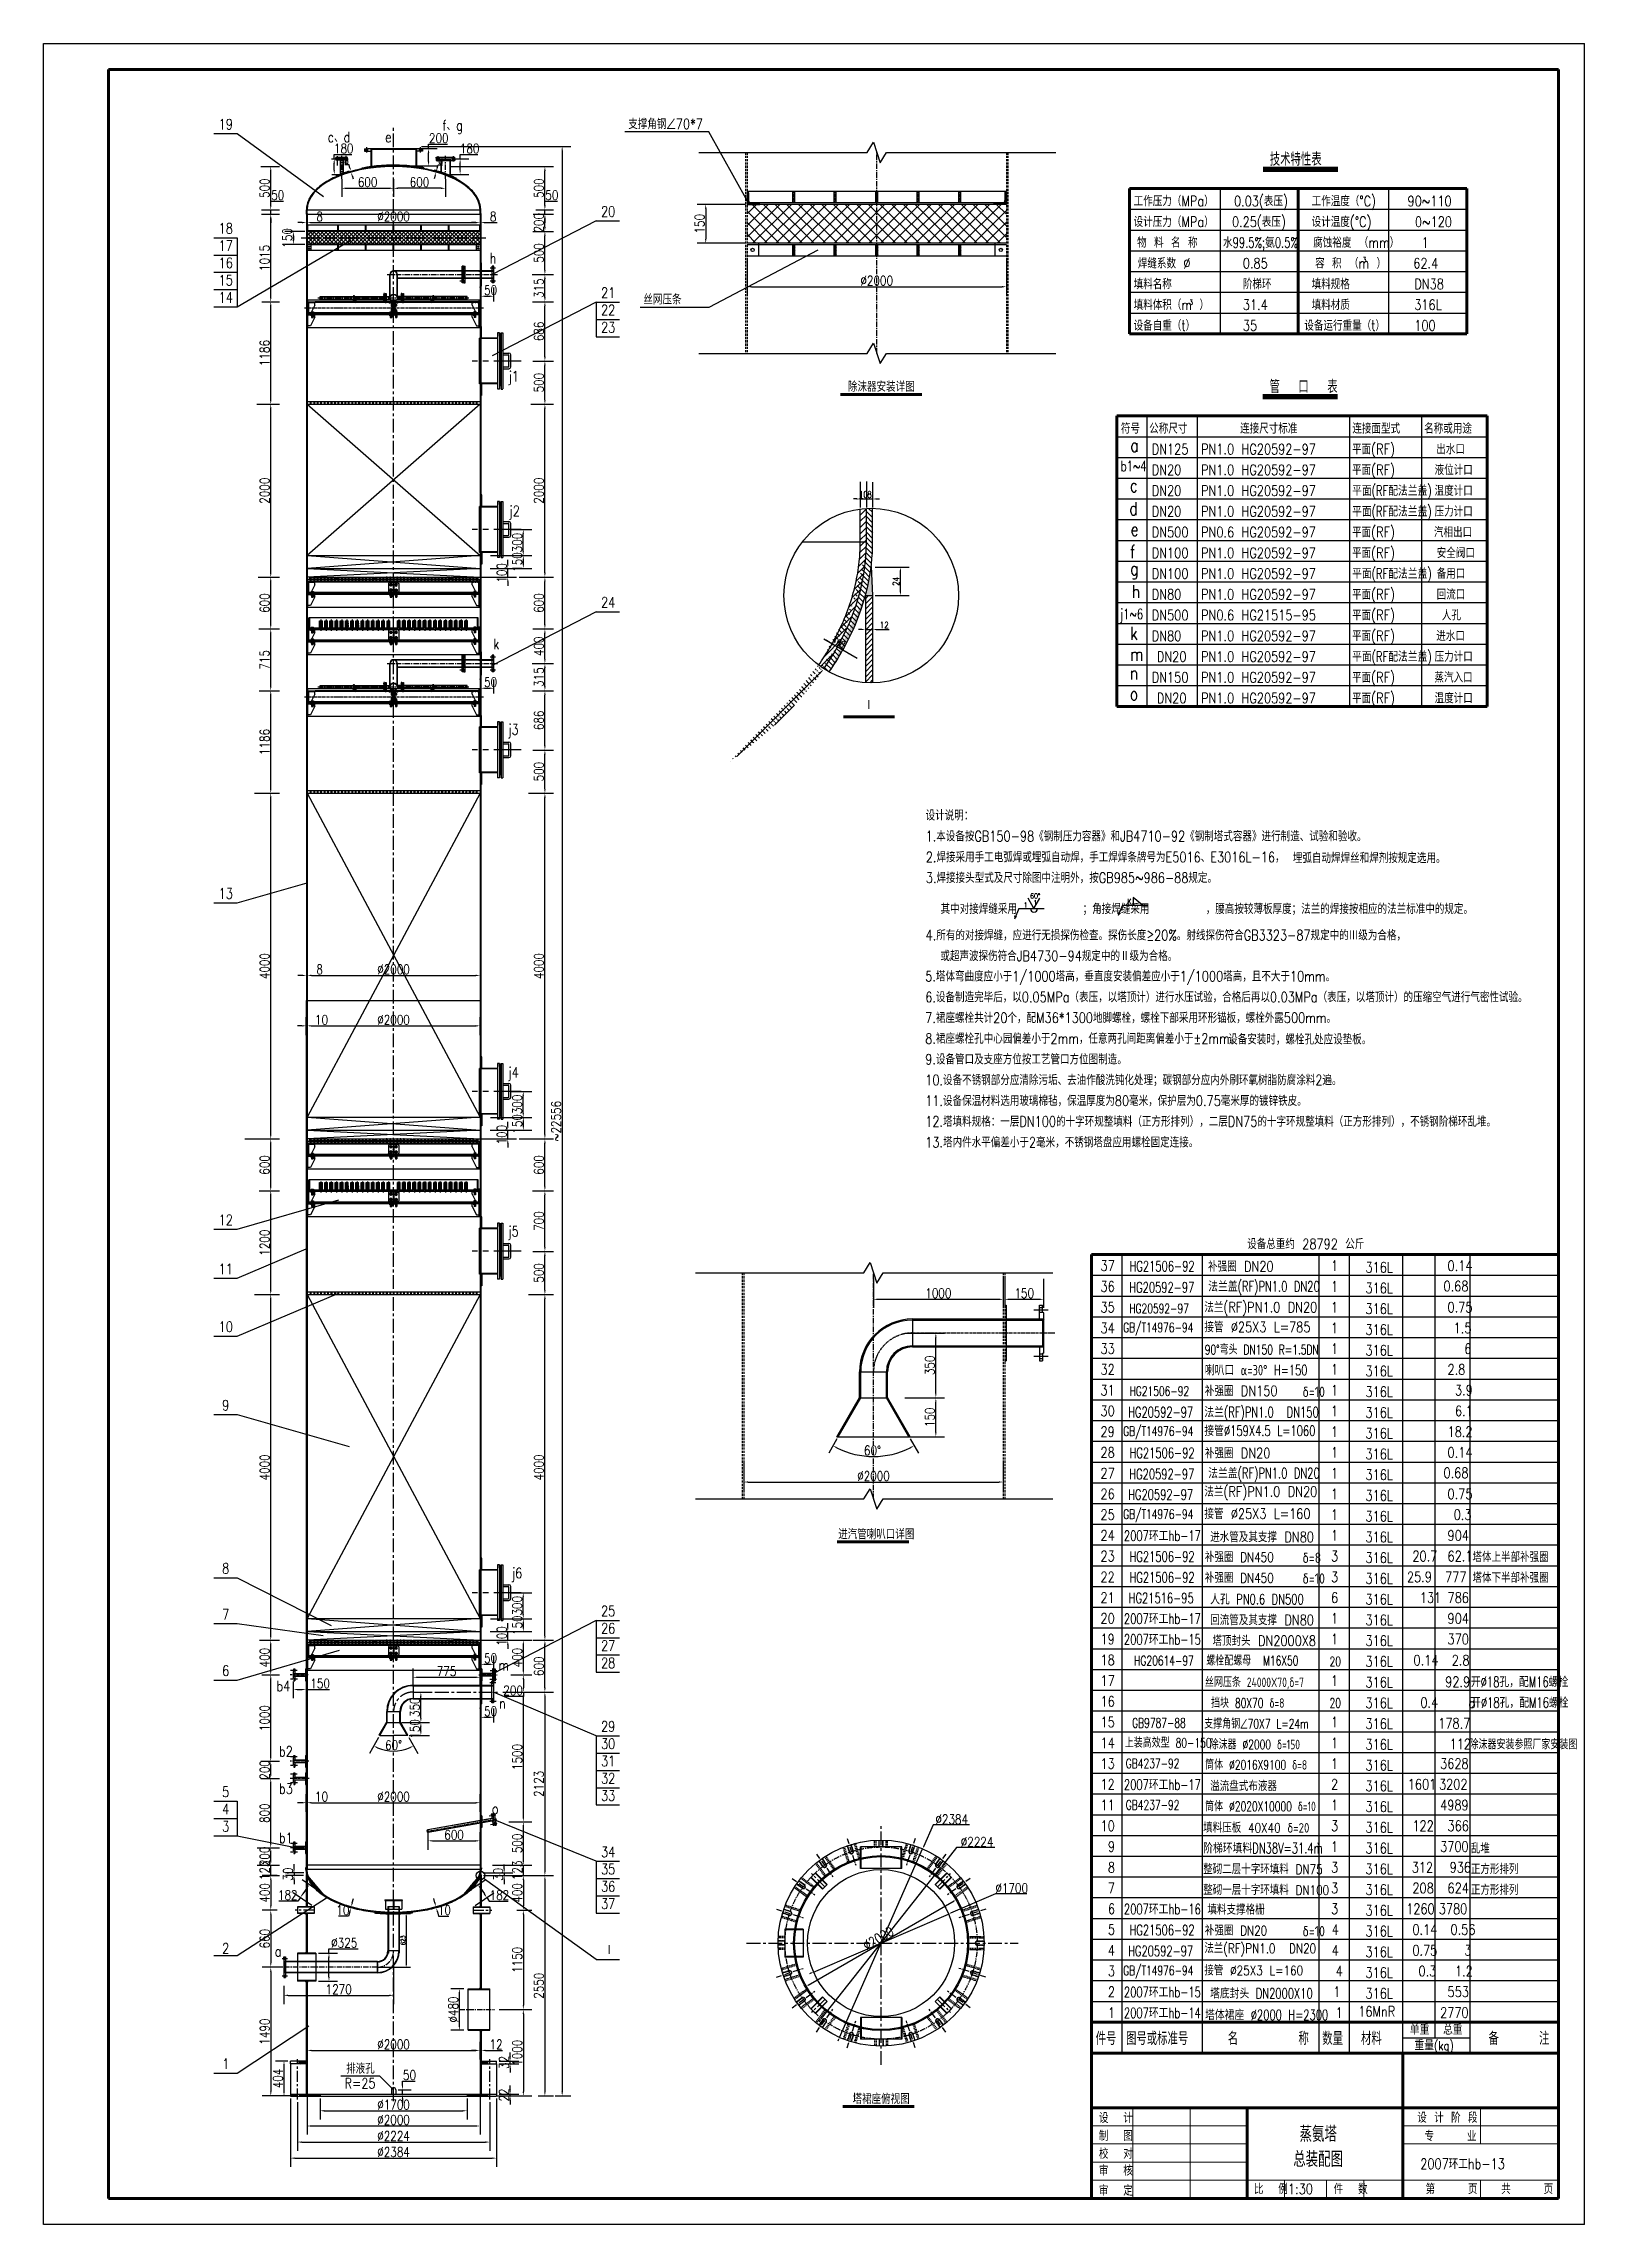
# Model space of a CAD drawing. Header units: millimetres. Extents: x -1286879 to -1269059, y -656245 to -631015.
import ezdxf

# ---------------------------------------------------------------- set-up
doc = ezdxf.new("R2010")
doc.units = ezdxf.units.MM
for name, pattern in [('CENTER', [50.8, 31.75, -6.35, 6.35, -6.35]), ('DASHED', [19.05, 12.7, -6.35]), ('EB_DASHDOT', [39, 30, -3, 3, -3]), ('HIDDEN', [9.525, 6.35, -3.175])]:
    doc.linetypes.add(name, pattern=pattern)
doc.layers.get('0').update_dxf_attribs({"linetype": 'CONTINUOUS'})
doc.layers.get('Defpoints').update_dxf_attribs({"linetype": 'CONTINUOUS'})
for name, color, linetype in [('EbLayer1', 7, 'CONTINUOUS'), ('EbLayer2', 1, 'EB_DASHDOT'), ('EbLayer4', 7, 'CONTINUOUS')]:
    doc.layers.add(name, color=color, linetype=linetype)
doc.styles.add('HZ', font='txt.shx', dxfattribs={"width": 0.8, "bigfont": 'hztxt.shx'})
doc.dimstyles.new('gqb100', dxfattribs={"dimscale": 5, "dimtxt": 20, "dimasz": 15, "dimexe": 40, "dimexo": 8, "dimgap": 5, "dimtad": 1, "dimtoh": 1, "dimdec": 0, "dimdsep": 46, "dimtxsty": 'HZ', "dimcen": 5, "dimadec": 0, "dimazin": 0, "dimtfac": 1, "dimtdec": 0, "dimtmove": 0, "dimatfit": 3, "dimfxl": 1, "dimtolj": 1, "dimtzin": 0, "dimarcsym": 0})
pattern_1 = [(135, (23066461.976, 8294598.662), (-30.17366057, -30.17366057), [])]
pattern_2 = [(45, (10546.1734, -129539.327), (-4.49012806, 4.49012806), [])]
pattern_3 = [(45, (-15287.3894, -131406.0307), (-2.24506403, 2.24506403), [])]
pattern_4 = [(45, (-15287.3894, -126156.0307), (-2.24506403, 2.24506403), [])]
pattern_5 = [(45, (-30260.9053, -125150.8062), (-2.24506403, 2.24506403), []), (135, (-30260.9053, -125150.8062), (-2.24506403, -2.24506403), [])]
pattern_6 = [(45, (-30260.9053, -125150.8062), (-2.24506403, 2.24506403), [])]
pattern_7 = [(135, (-2535402.567, -125150.8062), (2.24506403, 2.24506403), []), (45, (-2535402.567, -125150.8062), (2.24506403, -2.24506403), [])]
pattern_8 = [(135, (-2535402.567, -125150.8062), (2.24506403, 2.24506403), [])]
pattern_9 = [(45, (-15287.3894, -125606.0307), (-2.24506403, 2.24506403), [])]
pattern_10 = [(45, (-15287.3894, -120370.5307), (-2.24506403, 2.24506403), [])]
pattern_11 = [(45, (-15287.3894, -119656.0307), (-2.24506403, 2.24506403), [])]
pattern_12 = [(45, (-30260.9053, -118650.8062), (-2.24506403, 2.24506403), []), (135, (-30260.9053, -118650.8062), (-2.24506403, -2.24506403), [])]
pattern_13 = [(45, (-30260.9053, -118650.8062), (-2.24506403, 2.24506403), [])]
pattern_14 = [(135, (-2535402.567, -118650.8062), (2.24506403, 2.24506403), []), (45, (-2535402.567, -118650.8062), (2.24506403, -2.24506403), [])]
pattern_15 = [(135, (-2535402.567, -118650.8062), (2.24506403, 2.24506403), [])]
pattern_16 = [(45, (-15287.3894, -119106.0307), (-2.24506403, 2.24506403), [])]
pattern_17 = [(45, (-15287.3894, -115870.5307), (-2.24506403, 2.24506403), [])]
pattern_18 = [(135, (-692.9566, -104708.7368), (-2.24506403, -2.24506403), [])]
pattern_19 = [(45, (-24772.9566, -102600.9633), (-2.24506403, 2.24506403), [])]
pattern_20 = [(45, (-24772.9566, -96800.9633), (-2.24506403, 2.24506403), [])]
pattern_21 = [(45, (-24772.9566, -92300.9633), (-2.24506403, 2.24506403), [])]

msp = doc.modelspace()

# ---------------------------------------------------------------- texts
at = {"ltscale": 0.5, "style": 'HZ', "width": 0.8}
for s, p in [('19', (-1284854.4, -632006.8)), ('f、g', (-1282268.2, -632019.5)), ('c、d', (-1283594.3, -632155.3)), ('e', (-1282930.4, -632155.3)), ('20', (-1280432.4, -633017.1)), ('18', (-1284854.4, -633211.9)), ('17', (-1284854.4, -633411.9)), ('16', (-1284854.4, -633611.9)), ('h', (-1281720.5, -633556.7)), ('15', (-1284854.4, -633811.9)), ('14', (-1284854.4, -634011.9)), ('21', (-1280432.4, -633956.9)), ('22', (-1280432.4, -634156.9)), ('23', (-1280432.4, -634356.9)), ('j1', (-1281505.6, -634923.9)), ('j2', (-1281494.8, -636480.3)), ('24', (-1280432.4, -637538.5)), ('k', (-1281678.3, -638020.5)), ('Ⅰ', (-1277389.5, -638725.5)), ('j3', (-1281508, -639009.9)), ('13', (-1284854.4, -640907)), ('j4', (-1281507.2, -642976.2)), ('12', (-1284854.4, -644683)), ('j5', (-1281507.9, -644815.6)), ('11', (-1284854.4, -645250.2)), ('10', (-1284854.4, -645919.1)), ('9', (-1284814, -646827.9)), ('8', (-1284814, -648715.1)), ('j6', (-1281466.3, -648768.8)), ('7', (-1284814, -649245)), ('25', (-1280432.4, -649208.6)), ('26', (-1280432.4, -649408.6)), ('27', (-1280432.4, -649608.6)), ('6', (-1284814, -649898.4)), ('m', (-1281619.3, -649836.5)), ('28', (-1280432.4, -649808.6)), ('b4', (-1284187.8, -650076.9)), ('n', (-1281612.3, -650275.2)), ('29', (-1280432.4, -650543.8)), ('30', (-1280432.4, -650743.8)), ('b2', (-1284157.9, -650833.1)), ('31', (-1280432.4, -650943.8)), ('5', (-1284814, -651299.9)), ('b3', (-1284157.9, -651264)), ('32', (-1280432.4, -651143.8)), ('4', (-1284814, -651499.9)), ('o', (-1281694.7, -651495.1)), ('33', (-1280432.4, -651343.8)), ('3', (-1284814, -651699.9)), ('b1', (-1284157.9, -651833.1)), ('34', (-1280432.4, -651994.6)), ('35', (-1280432.4, -652194.6)), ('36', (-1280432.4, -652394.6)), ('37', (-1280432.4, -652594.6)), ('2', (-1284814, -653111.2)), ('a', (-1284206.4, -653145.1)), ('Ⅰ', (-1280393.4, -653128.3)), ('1', (-1284814, -654446.3)), ('排液孔', (-1283380.7, -654500.4)), ('R=25', (-1283398.4, -654671.6))]:
    msp.add_text(s, height=120, dxfattribs=at).set_placement(p)
at = {"style": 'HZ'}
for s, height, width, p in [('支撑角钢∠70*7 ', 120, 0.8, (-1280117.6, -632003.9)), ('技术特性表', 150, 0.8, (-1272697.8, -632427.4)), ('工作压力（MPa）', 120, 0.8, (-1274272.1, -632895.9)), ('0.03(表压)', 120, 0.8, (-1273111.7, -632895.9)), ('工作温度（%%DC)', 120, 0.8, (-1272213.6, -632895.9)), ('设计压力（MPa）', 120, 0.8, (-1274272.1, -633135.9)), ('0.25(表压)', 120, 0.8, (-1273135.1, -633135.9)), ('设计温度(%%DC)', 120, 0.8, (-1272213.6, -633135.9)), ('90~110', 120, 0.8, (-1271104.4, -632895.9)), (' 0~120', 120, 0.8, (-1271104.4, -633135.9)), ('物 料 名 称', 120, 0.8, (-1274232.2, -633375.9)), ('水99.5%;氨0.5%', 120, 0.7, (-1273240.2, -633375.9)), ('腐蚀裕度 （mm）', 120, 0.8, (-1272195.5, -633375.9)), (' 1', 120, 0.8, (-1271026.2, -633375.9)), ('焊缝系数 %%C', 120, 0.8, (-1274223.9, -633615.9)), ('0.85', 120, 0.8, (-1273009, -633615.9)), ('容 积 （m ）', 120, 0.8, (-1272173.6, -633615.9)), ('3', 60, 0.8, (-1271626.9, -633544.3)), ('62.4', 120, 0.8, (-1271038, -633615.9)), ('填料名称', 120, 0.8, (-1274272.1, -633855.9)), ('阶梯环', 120, 0.8, (-1273009, -633855.9)), ('填料规格', 120, 0.8, (-1272213.6, -633855.9)), ('DN38', 120, 0.8, (-1271026.2, -633855.9)), ('丝网压条', 120, 0.8, (-1279942.7, -634033.1)), ('填料体积（m ）', 120, 0.8, (-1274272.1, -634095.9)), ('3', 60, 0.8, (-1273631.3, -634037.4)), ('31.4', 120, 0.8, (-1273009, -634095.9)), ('填料材质', 120, 0.8, (-1272213.6, -634095.9)), ('316L', 120, 0.8, (-1271026.2, -634095.9)), ('设备自重（t）', 120, 0.8, (-1274272.1, -634335.9)), ('35', 120, 0.8, (-1273009, -634335.9)), ('设备运行重量（t）', 120, 0.8, (-1272297.3, -634335.9)), ('100', 120, 0.8, (-1271026.2, -634335.9)), ('除沫器安装详图 ', 120, 0.8, (-1277577.2, -635042.6)), ('管  口  表', 150, 0.8, (-1272701.1, -635058.1)), ('符号', 120, 0.8, (-1274419.4, -635526.5)), ('公称尺寸', 120, 0.8, (-1274092.2, -635526.5)), ('连接尺寸标准', 120, 0.8, (-1273041, -635526.5)), ('连接面型式', 120, 0.8, (-1271742.3, -635526.5)), ('名称或用途', 120, 0.8, (-1270912, -635526.5)), ('a', 150, 0.8, (-1274310.8, -635738.2)), ('DN125', 120, 0.8, (-1274062.4, -635766.5)), ('PN1.0 HG20592-97', 120, 0.8, (-1273492.5, -635766.5)), ('平面(RF)', 120, 0.8, (-1271746.2, -635766.5)), ('出水口', 120, 0.8, (-1270772.8, -635766.5)), ('b1~4', 120, 0.7, (-1274421.5, -635962.3)), ('DN20', 120, 0.8, (-1274062.4, -636006.5)), ('PN1.0 HG20592-97', 120, 0.8, (-1273492.5, -636006.5)), ('平面(RF)', 120, 0.8, (-1271746.2, -636006.5)), ('液位计口', 120, 0.8, (-1270791.6, -636006.5)), ('c', 150, 0.8, (-1274317.9, -636202.3)), ('DN20', 120, 0.8, (-1274062.4, -636246.5)), ('PN1.0 HG20592-97', 120, 0.8, (-1273492.5, -636246.5)), ('平面(RF配法兰盖)', 120, 0.7, (-1271746.2, -636246.5)), ('温度计口', 120, 0.8, (-1270791.6, -636246.5)), ('d', 150, 0.8, (-1274323.2, -636468.3)), ('DN20', 120, 0.8, (-1274062.4, -636486.5)), ('PN1.0 HG20592-97', 120, 0.8, (-1273492.5, -636486.5)), ('平面(RF配法兰盖)', 120, 0.7, (-1271746.2, -636486.5)), ('压力计口', 120, 0.8, (-1270791.6, -636486.5)), ('e', 150, 0.8, (-1274307.4, -636708.3)), ('DN500', 120, 0.8, (-1274062.4, -636726.5)), ('PN0.6 HG20592-97', 120, 0.8, (-1273492.5, -636726.5)), ('平面(RF)', 120, 0.8, (-1271746.2, -636726.5)), ('汽相出口', 120, 0.8, (-1270799.1, -636726.5)), ('f', 150, 0.8, (-1274313.4, -636966.5)), ('DN100', 120, 0.8, (-1274062.4, -636966.5)), ('PN1.0 HG20592-97', 120, 0.8, (-1273492.5, -636966.5)), ('平面(RF)', 120, 0.8, (-1271746.2, -636966.5)), ('安全阀口', 120, 0.8, (-1270767.1, -636966.5)), ('g', 150, 0.8, (-1274313.4, -637162.3)), ('h', 150, 0.8, (-1274294, -637428.3)), ('DN100', 120, 0.8, (-1274062.4, -637206.5)), ('PN1.0 HG20592-97', 120, 0.8, (-1273492.5, -637206.5)), ('平面(RF配法兰盖)', 120, 0.7, (-1271746.2, -637206.5)), ('平面(RF)', 120, 0.8, (-1271746.2, -637446.5)), ('备用口', 120, 0.8, (-1270767.1, -637206.5)), ('j1~6', 120, 0.7, (-1274428.9, -637673.5)), ('DN80', 120, 0.8, (-1274062.4, -637446.5)), ('PN1.0 HG20592-97', 120, 0.8, (-1273492.5, -637446.5)), ('平面(RF)', 120, 0.8, (-1271746.2, -637686.5)), ('回流口', 120, 0.8, (-1270767.1, -637446.5)), (' 人孔', 120, 0.8, (-1270792.9, -637686.5)), ('k', 150, 0.8, (-1274313.4, -637913.5)), ('DN500', 120, 0.8, (-1274062.4, -637686.5)), ('DN80', 120, 0.8, (-1274062.4, -637926.5)), ('PN0.6 HG21515-95', 120, 0.8, (-1273492.5, -637686.5)), ('PN1.0 HG20592-97', 120, 0.8, (-1273492.5, -637926.5)), ('平面(RF)', 120, 0.8, (-1271746.2, -637926.5)), ('进水口', 120, 0.8, (-1270772.8, -637926.5)), ('m', 150, 0.8, (-1274313.4, -638153.5)), ('DN20', 120, 0.8, (-1274003.1, -638166.5)), ('PN1.0 HG20592-97', 120, 0.8, (-1273492.5, -638166.5)), ('平面(RF配法兰盖)', 120, 0.7, (-1271746.2, -638166.5)), ('压力计口', 120, 0.8, (-1270791.6, -638166.5)), ('n', 150, 0.8, (-1274317.7, -638370.7)), ('DN150', 120, 0.8, (-1274062.4, -638406.5)), ('PN1.0 HG20592-97', 120, 0.8, (-1273492.5, -638406.5)), ('平面(RF)', 120, 0.8, (-1271746.2, -638406.5)), ('蒸汽入口', 120, 0.8, (-1270792.9, -638406.5)), ('o', 150, 0.8, (-1274317.7, -638610.7)), ('DN20', 120, 0.8, (-1274003.1, -638646.5)), ('PN1.0 HG20592-97', 120, 0.8, (-1273492.5, -638646.5)), ('平面(RF)', 120, 0.8, (-1271746.2, -638646.5)), ('温度计口', 120, 0.8, (-1270791.6, -638646.5)), ('设计说明：', 120, 0.8, (-1276678, -640002.5)), ('1.本设备按GB150-98《钢制压力容器》和JB4710-92《钢制塔式容器》进行制造、试验和验收。', 120, 0.8, (-1276679.1, -640244)), ('2.焊接采用手工电弧焊或埋弧自动焊，手工焊焊条牌号为E5016、E3016L-16，', 120, 0.8, (-1276676.6, -640485.9)), ('  埋弧自动焊焊丝和焊剂按规定选用。', 120, 0.8, (-1272602.1, -640495.6)), ('3.焊接接头型式及尺寸除图中注明外，按GB985~986-88规定。', 120, 0.8, (-1276675.8, -640724.6)), ('  其中对接焊缝采用        ；角接焊缝采用       ，腰高按较薄板厚度；法兰的焊接按相应的法兰标准中的规定。', 120, 0.8, (-1276675.8, -641084.6)), ('1', 60, 0.8, (-1275545, -641010.8)), ('60%%D', 60, 0.8, (-1275470.3, -640905.8)), ('1', 60, 0.8, (-1275432.9, -640985.9)), ('K', 60, 0.8, (-1274344.1, -640970.7)), ('4.所有的对接焊缝，应进行无损探伤检查。探伤长度≥20%。射线探伤符合GB3323-87规定中的Ⅲ级为合格，', 120, 0.8, (-1276678.5, -641389.2)), ('  或超声波探伤符合JB4730-94规定中的Ⅱ级为合格。', 120, 0.8, (-1276678.5, -641629.2)), ('5.塔体弯曲度应小于1/1000塔高，垂直度安装偏差应小于1/1000塔高，且不大于10mm。', 120, 0.8, (-1276682.5, -641865.1)), ('6.设备制造完毕后，以0.05MPa（表压，以塔顶计）进行水压试验，合格后再以0.03MPa（表压，以塔顶计）的压缩空气进行气密性试验。', 120, 0.8, (-1276682.5, -642105.1)), ('7.裙座螺栓共计20个，配M36*1300地脚螺栓，螺栓下部采用环形锚板，螺栓外露500mm。', 120, 0.8, (-1276682.5, -642344.9)), ('8.裙座螺栓孔中心园偏差小于2mm，任意两孔间距离偏差小于%%p2mm。', 120, 0.8, (-1276682.5, -642584.9)), ('设备安装时，螺栓孔处应设垫板。', 120, 0.8, (-1273179.4, -642593.9)), ('9.设备管口及支座方位按工艺管口方位图制造。', 120, 0.8, (-1276682.5, -642824.9)), ('10.设备不锈钢部分应清除污垢、去油作酸洗钝化处理；碳钢部分应内外刷环氧树脂防腐涂料2遍。', 120, 0.8, (-1276682.5, -643064.9)), ('11.设备保温材料选用玻璃棉毡，保温厚度为80毫米，保护层为0.75毫米厚的镀锌铁皮。', 120, 0.8, (-1276682.5, -643304.9)), ('12.塔填料规格：一层DN100的十字环规整填料（正方形排列），二层DN75的十字环规整填料（正方形排列），不锈钢阶梯环乱堆。', 120, 0.8, (-1276682.5, -643544.9)), ('13.塔内件水平偏差小于2毫米，不锈钢塔盘应用螺栓固定连接。', 120, 0.8, (-1276682.5, -643785)), ('设备总重约 28792 公斤', 120, 0.8, (-1272959.7, -644961.8)), ('37', 120, 0.8, (-1274655.4, -645213.7)), ('HG21506-92', 120, 0.7, (-1274319.8, -645219.1)), ('补强圈 DN20', 120, 0.8, (-1273411.8, -645221.3)), ('1', 120, 0.8, (-1271989.9, -645213.7)), ('316L', 120, 0.8, (-1271590.2, -645232)), (' 0.14', 120, 0.8, (-1270727.2, -645213.7)), ('36', 120, 0.8, (-1274655.4, -645453.7)), ('HG20592-97', 120, 0.7, (-1274323.2, -645463.6)), ('法兰盖(RF)PN1.0 DN20', 120, 0.7, (-1273410.1, -645453.5)), ('1', 120, 0.8, (-1271989.9, -645453.7)), ('316L', 120, 0.8, (-1271590.2, -645472)), ('0.68', 120, 0.8, (-1270688.1, -645449.5)), ('35', 120, 0.8, (-1274655.4, -645693.7)), ('HG20592-97', 110, 0.7, (-1274323.2, -645703.6)), ('法兰(RF)PN1.0 DN20', 120, 0.8, (-1273454.9, -645693.5)), ('1', 120, 0.8, (-1271989.9, -645693.7)), ('316L', 120, 0.8, (-1271590.2, -645712)), (' 0.75', 120, 0.8, (-1270727.2, -645693.7)), ('34', 120, 0.8, (-1274655.4, -645933.7)), ('GB/T14976-94', 110, 0.7, (-1274393.4, -645922.8)), ('接管 %%c25X3 L=785', 120, 0.8, (-1273454.6, -645922.8)), ('1', 120, 0.8, (-1271989.9, -645933.7)), ('316L', 120, 0.8, (-1271590.2, -645952)), (' 1.5', 120, 0.8, (-1270656.7, -645933.7)), ('33', 120, 0.8, (-1274655.4, -646173.7)), ('90%%d弯头 DN150 R=1.5DN', 110, 0.7, (-1273449.6, -646179.5)), ('1', 120, 0.8, (-1271989.9, -646173.7)), ('316L', 120, 0.8, (-1271590.2, -646192)), ('   6', 120, 0.8, (-1270727.2, -646173.7)), ('32', 120, 0.8, (-1274655.4, -646413.7)), ('喇叭口 α=30%%d H=150', 120, 0.7, (-1273448.9, -646421.3)), ('1', 120, 0.8, (-1271989.9, -646413.7)), ('316L', 120, 0.8, (-1271590.2, -646432)), (' 2.8', 120, 0.8, (-1270727.2, -646413.7)), ('31', 120, 0.8, (-1274655.4, -646653.7)), ('HG21506-92', 110, 0.7, (-1274319.8, -646659.1)), ('补强圈 DN150', 120, 0.8, (-1273448.9, -646661.3)), ('       δ=10', 120, 0.8, (-1272970, -646672)), ('1', 120, 0.8, (-1271989.9, -646653.7)), ('316L', 120, 0.8, (-1271590.2, -646672)), ('  3.9', 120, 0.8, (-1270727.2, -646653.7)), ('30', 120, 0.8, (-1274655.4, -646893.7)), ('HG20592-97', 120, 0.7, (-1274336.5, -646907.9)), ('法兰(RF)PN1.0  DN150', 120, 0.7, (-1273454.6, -646907.9)), ('1', 120, 0.8, (-1271989.9, -646893.7)), ('316L', 120, 0.8, (-1271590.2, -646912)), ('  6.1', 120, 0.8, (-1270727.2, -646893.7)), ('29', 120, 0.8, (-1274655.4, -647133.7)), ('GB/T14976-94', 110, 0.7, (-1274393.4, -647122.8)), ('接管%%c159X4.5 L=1060', 120, 0.7, (-1273454.6, -647122.8)), ('1', 120, 0.8, (-1271989.9, -647133.7)), ('316L', 120, 0.8, (-1271590.2, -647152)), (' 18.2', 120, 0.8, (-1270727.2, -647133.7)), ('28', 120, 0.8, (-1274655.4, -647373.7)), ('HG21506-92', 120, 0.7, (-1274319.8, -647379.1)), ('补强圈 DN20', 120, 0.8, (-1273448.9, -647381.3)), ('1', 120, 0.8, (-1271989.9, -647373.7)), ('316L', 120, 0.8, (-1271590.2, -647392)), (' 0.14', 120, 0.8, (-1270727.2, -647373.7)), ('27', 120, 0.8, (-1274655.4, -647613.7)), ('HG20592-97', 120, 0.7, (-1274323.2, -647623.6)), ('法兰盖(RF)PN1.0 DN20', 120, 0.7, (-1273410.1, -647613.5)), ('1', 120, 0.8, (-1271989.9, -647613.7)), ('316L', 120, 0.8, (-1271590.2, -647632)), ('0.68', 120, 0.8, (-1270688.1, -647609.5)), ('26', 120, 0.8, (-1274655.4, -647853.7)), ('HG20592-97', 120, 0.7, (-1274336.5, -647861.7)), ('法兰(RF)PN1.0 DN20', 120, 0.8, (-1273454.6, -647826.8)), ('1', 120, 0.8, (-1271989.9, -647853.7)), ('316L', 120, 0.8, (-1271590.2, -647872)), (' 0.75', 120, 0.8, (-1270727.2, -647853.7)), ('25', 120, 0.8, (-1274655.4, -648093.7)), ('GB/T14976-94', 110, 0.7, (-1274393.4, -648082.8)), ('接管 %%c25X3 L=160', 120, 0.8, (-1273454.6, -648082.8)), ('1', 120, 0.8, (-1271989.9, -648093.7)), ('316L', 120, 0.8, (-1271590.2, -648112)), (' 0.3', 120, 0.8, (-1270656.7, -648093.7)), ('进汽管喇叭口详图 ', 110, 0.8, (-1277689.2, -648317.2)), ('24', 120, 0.8, (-1274655.4, -648333.7)), ('2007环工hb-17', 120, 0.7, (-1274384.4, -648337.4)), ('进水管及其支撑 DN80', 120, 0.8, (-1273387.3, -648352)), ('1', 120, 0.8, (-1271989.9, -648333.7)), ('316L', 120, 0.8, (-1271590.2, -648352)), (' 904', 120, 0.8, (-1270727.2, -648333.7)), ('23', 120, 0.8, (-1274655.4, -648573.7)), ('HG21506-92', 120, 0.7, (-1274319.8, -648579.1)), ('补强圈 DN450', 110, 0.8, (-1273448.9, -648581.3)), ('       δ=8', 120, 0.8, (-1272970, -648592)), ('3', 120, 0.8, (-1271989.9, -648573.7)), ('316L', 120, 0.8, (-1271590.2, -648592)), (' 20.7', 120, 0.8, (-1271133.4, -648573.7)), (' 62.1', 120, 0.8, (-1270727.2, -648573.7)), ('塔体上半部补强圈 ', 110, 0.8, (-1270353.3, -648581.3)), ('22', 120, 0.8, (-1274655.4, -648813.7)), ('HG21506-92', 120, 0.7, (-1274319.8, -648819.1)), ('补强圈 DN450', 110, 0.8, (-1273448.9, -648821.3)), ('       δ=10', 120, 0.8, (-1272970, -648832)), ('3', 120, 0.8, (-1271989.9, -648813.7)), ('316L', 120, 0.8, (-1271590.2, -648832)), ('25.9', 120, 0.8, (-1271111.2, -648813.7)), ('777', 120, 0.8, (-1270669.5, -648813.7)), ('塔体下半部补强圈 ', 110, 0.8, (-1270353.3, -648821.3)), ('21', 120, 0.8, (-1274655.4, -649053.7)), ('HG21516-95', 120, 0.7, (-1274330.4, -649058)), ('人孔 PN0.6 DN500', 120, 0.7, (-1273387.3, -649072)), ('6', 120, 0.8, (-1271989.9, -649053.7)), ('316L', 120, 0.8, (-1271590.2, -649072)), ('  131', 120, 0.8, (-1271133.4, -649053.7)), (' 786', 120, 0.8, (-1270727.2, -649053.7)), ('20', 120, 0.8, (-1274655.4, -649293.7)), ('19', 120, 0.8, (-1274655.4, -649533.7)), ('2007环工hb-17', 120, 0.7, (-1274384.4, -649297.4)), ('2007环工hb-15', 120, 0.7, (-1274384.4, -649537.4)), ('回流管及其支撑 DN80', 120, 0.8, (-1273387.3, -649312)), ('塔顶封头 DN2000X8', 120, 0.8, (-1273360.9, -649552)), ('1', 120, 0.8, (-1271989.9, -649293.7)), ('1', 120, 0.8, (-1271989.9, -649533.7)), ('316L', 120, 0.8, (-1271590.2, -649312)), (' 904', 120, 0.8, (-1270727.2, -649293.7)), (' 370', 120, 0.8, (-1270727.2, -649533.7)), ('18', 120, 0.8, (-1274655.4, -649773.7)), ('HG20614-97', 110, 0.7, (-1274266.1, -649778)), ('螺栓配螺母  M16X50', 110, 0.7, (-1273432.5, -649778)), ('316L', 120, 0.8, (-1271590.2, -649552)), ('316L', 120, 0.8, (-1271590.2, -649792)), (' 0.14', 120, 0.8, (-1271120.8, -649778)), ('  2.8', 120, 0.8, (-1270764.6, -649778)), ('17', 120, 0.8, (-1274655.4, -650013.7)), ('丝网压条 24000X70,δ=7', 110, 0.7, (-1273447.4, -650027.7)), ('20', 110, 0.7, (-1272006.2, -649787.7)), ('1', 120, 0.8, (-1271989.9, -650013.7)), ('316L', 120, 0.8, (-1271590.2, -650032)), ('  92.9', 120, 0.8, (-1270839.8, -650027.7)), ('开%%C18孔，配M16螺栓', 120, 0.7, (-1270371.9, -650027.7)), ('16', 120, 0.8, (-1274655.4, -650253.7)), ('挡块 80X70 δ=8', 110, 0.7, (-1273376.8, -650267.7)), ('20', 110, 0.7, (-1272006.2, -650267.7)), ('316L', 120, 0.8, (-1271590.2, -650272)), ('  0.4', 120, 0.8, (-1271127.5, -650267.7)), ('    8', 120, 0.8, (-1270772.5, -650267.7)), ('开%%C18孔，配M16螺栓', 120, 0.7, (-1270369, -650267.7)), ('15', 120, 0.8, (-1274655.4, -650493.7)), ('GB9787-88', 110, 0.7, (-1274289.6, -650498)), ('支撑角钢∠70X7 L=24m', 110, 0.7, (-1273456, -650507.7)), ('1', 120, 0.8, (-1271989.9, -650493.7)), ('316L', 120, 0.8, (-1271590.2, -650512)), ('178.7', 120, 0.8, (-1270748.7, -650507.7)), ('14', 120, 0.8, (-1274655.4, -650733.7)), ('上装高效型 80-150', 110, 0.7, (-1274375.5, -650728.6)), ('除沫器 %%c2000 δ=150', 110, 0.7, (-1273393.6, -650747.7)), ('1', 120, 0.8, (-1271989.9, -650733.7)), ('316L', 120, 0.8, (-1271590.2, -650752)), ('112', 120, 0.8, (-1270617.5, -650747.7)), ('除沫器安装参照厂家安装图', 110, 0.7, (-1270387.9, -650747.7)), ('13', 120, 0.8, (-1274655.4, -650973.7)), ('GB4237-92', 110, 0.7, (-1274363, -650966.6)), ('筒体 %%C2016X9100 δ=8', 110, 0.7, (-1273444.5, -650983.5)), ('1', 120, 0.8, (-1271989.9, -650973.7)), ('316L', 120, 0.8, (-1271590.2, -650992)), ('3628', 120, 0.8, (-1270727.2, -650973.7)), ('12', 120, 0.8, (-1274655.4, -651213.7)), ('2007环工hb-17', 120, 0.7, (-1274384.4, -651217.4)), ('溢流盘式布液器', 120, 0.8, (-1273387.3, -651232)), ('2', 120, 0.8, (-1271989.9, -651213.7)), ('316L', 120, 0.8, (-1271590.2, -651232)), ('1601', 120, 0.8, (-1271101.5, -651213.7)), ('3202', 120, 0.8, (-1270740.3, -651213.7)), ('11', 120, 0.8, (-1274655.4, -651453.7)), ('GB4237-92', 110, 0.7, (-1274363, -651446.6)), ('筒体 %%C2020X10000 δ=10', 110, 0.7, (-1273444.5, -651463.5)), ('1', 120, 0.8, (-1271989.9, -651453.7)), ('316L', 120, 0.8, (-1271590.2, -651472)), ('4989', 120, 0.8, (-1270727.2, -651453.7)), ('10', 120, 0.8, (-1274655.4, -651693.7)), ('填料压板 40X40 δ=20', 110, 0.8, (-1273467.8, -651712)), ('3', 120, 0.8, (-1271989.9, -651693.7)), ('316L', 120, 0.8, (-1271590.2, -651712)), (' 122', 120, 0.8, (-1271133.4, -651693.7)), (' 366', 120, 0.8, (-1270727.2, -651693.7)), (' 9', 120, 0.8, (-1274655.4, -651933.7)), ('阶梯环填料DN38V=31.4m', 120, 0.7, (-1273467.8, -651952)), ('3', 40, 0.7, (-1272153.7, -651872.8)), ('1', 120, 0.8, (-1271989.9, -651933.7)), ('316L', 120, 0.8, (-1271590.2, -651952)), ('3700', 120, 0.8, (-1270727.2, -651933.7)), ('乱堆', 110, 0.8, (-1270372.2, -651952)), (' 8', 120, 0.8, (-1274655.4, -652173.7)), ('整砌二层十字环填料 DN75', 110, 0.8, (-1273467.8, -652192)), ('3', 120, 0.8, (-1271989.9, -652173.7)), ('316L', 120, 0.8, (-1271590.2, -652192)), ('312', 120, 0.8, (-1271055.8, -652173.7)), (' 936', 120, 0.8, (-1270702.9, -652173.7)), ('正方形排列', 110, 0.8, (-1270372.2, -652192)), (' 7', 120, 0.8, (-1274655.4, -652413.7)), ('整砌一层十字环填料 DN100', 110, 0.8, (-1273467.8, -652432)), ('3', 120, 0.8, (-1271989.9, -652413.7)), ('316L', 120, 0.8, (-1271590.2, -652432)), (' 208', 120, 0.8, (-1271133.4, -652413.7)), (' 624', 120, 0.8, (-1270727.2, -652413.7)), ('正方形排列', 110, 0.8, (-1270372.2, -652432)), (' 6', 120, 0.8, (-1274655.4, -652653.7)), ('2007环工hb-16', 120, 0.7, (-1274384.4, -652657.4)), ('填料支撑格栅', 120, 0.8, (-1273419.1, -652661)), ('3', 120, 0.8, (-1271989.9, -652653.7)), ('316L', 120, 0.8, (-1271590.2, -652672)), ('1260', 120, 0.8, (-1271119.9, -652653.7)), ('3780', 120, 0.8, (-1270742.5, -652653.7)), (' 5', 120, 0.8, (-1274655.4, -652893.7)), ('HG21506-92', 120, 0.7, (-1274319.8, -652899.1)), ('补强圈 DN20', 110, 0.8, (-1273448.9, -652901.3)), ('       δ=10', 120, 0.8, (-1272970, -652912)), ('4', 120, 0.8, (-1271981.7, -652893.7)), ('316L', 120, 0.8, (-1271590.2, -652912)), (' 0.14', 120, 0.8, (-1271133.4, -652893.7)), ('  0.56', 120, 0.8, (-1270778.2, -652893.7)), (' 4', 120, 0.8, (-1274655.4, -653133.7)), ('HG20592-97', 120, 0.7, (-1274336.5, -653141.7)), ('法兰(RF)PN1.0  DN20', 110, 0.8, (-1273454.6, -653106.8)), ('4', 120, 0.8, (-1271981.7, -653133.7)), ('316L', 120, 0.8, (-1271590.2, -653152)), (' 0.75', 120, 0.8, (-1271133.4, -653133.7)), ('   3', 120, 0.8, (-1270727.2, -653133.7)), (' 3', 120, 0.8, (-1274655.4, -653373.7)), ('GB/T14976-94', 110, 0.7, (-1274393.4, -653362.8)), ('接管 %%c25X3 L=160', 110, 0.8, (-1273454.6, -653362.8)), (' 4', 120, 0.8, (-1272021.6, -653373.7)), ('316L', 120, 0.8, (-1271590.2, -653392)), (' 0.3', 120, 0.8, (-1271062.8, -653373.7)), ('  1.2', 120, 0.8, (-1270727.2, -653373.7)), (' 2', 120, 0.8, (-1274655.4, -653613.7)), ('2007环工hb-15', 120, 0.7, (-1274384.4, -653617.4)), ('塔底封头 DN2000X10', 120, 0.7, (-1273388.7, -653632)), ('1', 120, 0.8, (-1271963.3, -653613.7)), ('316L', 120, 0.8, (-1271590.2, -653632)), (' 553', 120, 0.8, (-1270727.2, -653613.7)), (' 1', 120, 0.8, (-1274655.4, -653853.7)), ('2007环工hb-14', 120, 0.7, (-1274384.4, -653857.4)), ('塔体裙座 %%c2000 H=2300', 120, 0.7, (-1273446.1, -653880.8)), (' 1', 120, 0.8, (-1272021.6, -653853.7)), ('16MnR', 120, 0.8, (-1271674.9, -653840.4)), ('单重', 105, 0.8, (-1271077.7, -654048.7)), ('2770', 120, 0.8, (-1270727.2, -653853.7)), ('总重', 105, 0.8, (-1270693.9, -654048.7)), ('件号', 150, 0.8, (-1274711.8, -654168.7)), ('图号或标准号', 150, 0.8, (-1274360.5, -654168.7)), ('名      称', 150, 0.8, (-1273184, -654168.7)), ('数量', 150, 0.8, (-1272090.5, -654168.7)), ('材料', 150, 0.8, (-1271642.9, -654168.7)), ('重量(kg)', 105, 0.8, (-1271025.6, -654228.7)), ('备    注', 150, 0.8, (-1270168.4, -654168.7)), ('塔裙座俯视图 ', 110, 0.8, (-1277523, -654850.2)), ('设  计', 120, 0.8, (-1274673.8, -655072)), ('设 计 阶 段', 120, 0.8, (-1270993, -655068.7)), ('制  图', 120, 0.8, (-1274673.8, -655278.7)), ('蒸氨塔', 180, 0.8, (-1272353.3, -655289.2)), (' 专    业 ', 120, 0.8, (-1270993, -655282)), ('校  对', 120, 0.8, (-1274673.8, -655486.3)), ('总装配图', 180, 0.8, (-1272426.5, -655580.8)), ('审  核', 120, 0.8, (-1274673.8, -655681.6)), ('2007环工hb-13', 120, 0.8, (-1270957.1, -655603.9)), ('审  定', 120, 0.8, (-1274673.8, -655912.7)), (' 比  例 ', 120, 0.8, (-1272966.4, -655894.8)), ('1:30', 120, 0.8, (-1272486.2, -655894.8)), (' 件  数', 120, 0.8, (-1272043.6, -655894.8)), (' 第    页', 120, 0.8, (-1270981.5, -655894.8)), (' 共    页', 120, 0.8, (-1270106.5, -655894.8))]:
    msp.add_text(s, height=height, dxfattribs=dict(at, width=width)).set_placement(p)

# ---------------------------------------------------------------- blocks, each defined once
blk = doc.blocks.new('*D357')
at = {"color": 0, "lineweight": -2, "ltscale": 0.5}
for p, q in [((-1276919, -645932), (-1276460, -645932)), ((-1276560, -646632), (-1276560, -645982)), ((-1276917, -646682), (-1276460, -646682))]:
    blk.add_line(p, q, dxfattribs=at)
at = {"color": 0, "ltscale": 0.5}
for points in [[(-1276568, -645982), (-1276552, -645982), (-1276560, -645932)], [(-1276568, -646632), (-1276552, -646632), (-1276560, -646682)]]:
    blk.add_solid(points, dxfattribs=at)
at = {"layer": 'Defpoints', "color": 0, "ltscale": 0.5}
for p in [(-1276949, -645932), (-1276560, -645932), (-1276947, -646682)]:
    blk.add_point(p, dxfattribs=at)
at = {"color": 0, "ltscale": 0.5, "insert": (-1276630, -646307), "char_height": 110, "attachment_point": 5, "rotation": 90, "style": 'HZ'}
blk.add_mtext('\\A1;350', dxfattribs=at)
blk = doc.blocks.new('*D358')
at = {"color": 0, "lineweight": -2, "ltscale": 0.5}
for p, q in [((-1276918, -646682), (-1276460, -646682)), ((-1276560, -647082), (-1276560, -646732)), ((-1276917, -647132), (-1276460, -647132))]:
    blk.add_line(p, q, dxfattribs=at)
at = {"color": 0, "ltscale": 0.5}
for points in [[(-1276568, -646732), (-1276552, -646732), (-1276560, -646682)], [(-1276568, -647082), (-1276552, -647082), (-1276560, -647132)]]:
    blk.add_solid(points, dxfattribs=at)
at = {"layer": 'Defpoints', "color": 0, "ltscale": 0.5}
for p in [(-1276948, -646682), (-1276560, -646682), (-1276947, -647132)]:
    blk.add_point(p, dxfattribs=at)
at = {"color": 0, "ltscale": 0.5, "insert": (-1276630, -646907), "char_height": 110, "attachment_point": 5, "rotation": 90, "style": 'HZ'}
blk.add_mtext('\\A1;150', dxfattribs=at)
blk = doc.blocks.new('*D359')
at = {"color": 0, "lineweight": -2, "ltscale": 0.5}
for p, q in [((-1277704, -647158), (-1277799, -647322)), ((-1276857, -647158), (-1276762, -647322))]:
    blk.add_line(p, q, dxfattribs=at)
blk.add_arc((-1277281, -646424), 937, 243.0577, 296.9423, dxfattribs=at)
at = {"color": 0, "ltscale": 0.5}
for points in [[(-1277709, -647267), (-1277701, -647252), (-1277749, -647236)], [(-1276860, -647252), (-1276852, -647267), (-1276812, -647236)]]:
    blk.add_solid(points, dxfattribs=at)
at = {"layer": 'Defpoints', "color": 0, "ltscale": 0.5}
for p in [(-1277429, -646682), (-1277132, -646682), (-1277689, -647132), (-1276872, -647132), (-1277118, -647347)]:
    blk.add_point(p, dxfattribs=at)
at = {"color": 0, "ltscale": 0.5, "insert": (-1277293, -647291), "char_height": 110, "attachment_point": 5, "rotation": 359.1623, "style": 'HZ'}
blk.add_mtext('\\A1;60°', dxfattribs=at)
blk = doc.blocks.new('*D360')
at = {"color": 0, "lineweight": -2, "ltscale": 0.5}
for p, q in [((-1278781, -647424), (-1278781, -647756)), ((-1275781, -647414), (-1275781, -647756)), ((-1278731, -647656), (-1275831, -647656))]:
    blk.add_line(p, q, dxfattribs=at)
at = {"color": 0, "ltscale": 0.5}
for points in [[(-1278731, -647648), (-1278731, -647664), (-1278781, -647656)], [(-1275831, -647648), (-1275831, -647664), (-1275781, -647656)]]:
    blk.add_solid(points, dxfattribs=at)
at = {"layer": 'Defpoints', "color": 0, "ltscale": 0.5}
for p in [(-1278781, -647394), (-1275781, -647384), (-1275781, -647656)]:
    blk.add_point(p, dxfattribs=at)
at = {"color": 0, "ltscale": 0.5, "insert": (-1277281, -647586), "char_height": 110, "attachment_point": 5, "style": 'HZ'}
blk.add_mtext('\\A1;%%c2000', dxfattribs=at)
blk = doc.blocks.new('*D361')
at = {"color": 0, "lineweight": -2, "ltscale": 0.5}
for p, q in [((-1277281, -645305), (-1277281, -645642)), ((-1275781, -645300), (-1275781, -645642)), ((-1277231, -645542), (-1275831, -645542))]:
    blk.add_line(p, q, dxfattribs=at)
at = {"color": 0, "ltscale": 0.5}
for points in [[(-1277231, -645534), (-1277231, -645551), (-1277281, -645542)], [(-1275831, -645534), (-1275831, -645551), (-1275781, -645542)]]:
    blk.add_solid(points, dxfattribs=at)
at = {"layer": 'Defpoints', "color": 0, "ltscale": 0.5}
for p in [(-1277281, -645275), (-1275781, -645270), (-1275781, -645542)]:
    blk.add_point(p, dxfattribs=at)
at = {"color": 0, "ltscale": 0.5, "insert": (-1276531, -645472), "char_height": 110, "attachment_point": 5, "style": 'HZ'}
blk.add_mtext('\\A1;1000', dxfattribs=at)
blk = doc.blocks.new('*D362')
at = {"color": 0, "lineweight": -2, "ltscale": 0.5}
for p, q in [((-1277403, -636283), (-1277443, -636283)), ((-1277363, -636090), (-1277363, -636383)), ((-1277363, -636283), (-1277291, -636283)), ((-1277291, -636089), (-1277291, -636383)), ((-1277251, -636283), (-1277211, -636283))]:
    blk.add_line(p, q, dxfattribs=at)
at = {"color": 0, "ltscale": 0.5}
for points in [[(-1277403, -636276), (-1277403, -636290), (-1277363, -636283)], [(-1277251, -636276), (-1277251, -636290), (-1277291, -636283)]]:
    blk.add_solid(points, dxfattribs=at)
at = {"layer": 'Defpoints', "color": 0, "ltscale": 0.5}
for p in [(-1277363, -636060), (-1277291, -636059), (-1277291, -636283)]:
    blk.add_point(p, dxfattribs=at)
at = {"color": 0, "ltscale": 0.5, "insert": (-1277327, -636231), "char_height": 75, "attachment_point": 5, "style": 'HZ'}
blk.add_mtext('\\A1;8', dxfattribs=at)
blk = doc.blocks.new('*D363')
at = {"color": 0, "lineweight": -2, "ltscale": 0.5}
for p, q in [((-1277261, -637072), (-1276869, -637072)), ((-1276969, -637360), (-1276969, -637112)), ((-1277261, -637400), (-1276869, -637400))]:
    blk.add_line(p, q, dxfattribs=at)
at = {"color": 0, "ltscale": 0.5}
for points in [[(-1276975, -637112), (-1276962, -637112), (-1276969, -637072)], [(-1276975, -637360), (-1276962, -637360), (-1276969, -637400)]]:
    blk.add_solid(points, dxfattribs=at)
at = {"layer": 'Defpoints', "color": 0, "ltscale": 0.5}
for p in [(-1277291, -637072), (-1276969, -637072), (-1277291, -637400)]:
    blk.add_point(p, dxfattribs=at)
at = {"color": 0, "ltscale": 0.5, "insert": (-1277021, -637236), "char_height": 75, "attachment_point": 5, "rotation": 90, "style": 'HZ'}
blk.add_mtext('\\A1;24', dxfattribs=at)
blk = doc.blocks.new('*D364')
at = {"color": 0, "lineweight": -2, "ltscale": 0.5}
for p, q in [((-1277415, -637794), (-1277455, -637794)), ((-1277375, -637601), (-1277375, -637894)), ((-1277375, -637794), (-1277291, -637794)), ((-1277291, -637600), (-1277291, -637894)), ((-1277251, -637794), (-1277101, -637794))]:
    blk.add_line(p, q, dxfattribs=at)
at = {"color": 0, "ltscale": 0.5}
for points in [[(-1277415, -637787), (-1277415, -637800), (-1277375, -637794)], [(-1277251, -637787), (-1277251, -637800), (-1277291, -637794)]]:
    blk.add_solid(points, dxfattribs=at)
at = {"layer": 'Defpoints', "color": 0, "ltscale": 0.5}
for p in [(-1277375, -637571), (-1277291, -637570), (-1277291, -637794)]:
    blk.add_point(p, dxfattribs=at)
at = {"color": 0, "ltscale": 0.5, "insert": (-1277156, -637741), "char_height": 75, "attachment_point": 5, "style": 'HZ'}
blk.add_mtext('\\A1;12', dxfattribs=at)
blk = doc.blocks.new('*D365')
at = {"color": 0, "lineweight": -2, "ltscale": 0.5}
for p, q in [((-1277731, -637973), (-1277766, -637953)), ((-1277697, -637993), (-1277697, -637993)), ((-1277697, -637993), (-1277635, -638029)), ((-1277635, -638029), (-1277635, -638029)), ((-1277600, -638049), (-1277566, -638069))]:
    blk.add_line(p, q, dxfattribs=at)
at = {"color": 0, "ltscale": 0.5}
for points in [[(-1277728, -637967), (-1277735, -637978), (-1277697, -637993)], [(-1277597, -638043), (-1277604, -638054), (-1277635, -638029)]]:
    blk.add_solid(points, dxfattribs=at)
at = {"layer": 'Defpoints', "color": 0, "ltscale": 0.5}
for p in [(-1277697, -637993), (-1277635, -638029), (-1277635, -638029)]:
    blk.add_point(p, dxfattribs=at)
at = {"color": 0, "ltscale": 0.5, "insert": (-1277640, -637965), "char_height": 75, "attachment_point": 5, "rotation": 329.9421, "style": 'HZ'}
blk.add_mtext('\\A1;8', dxfattribs=at)
blk = doc.blocks.new('*D366')
at = {"color": 0, "lineweight": -2, "ltscale": 0.5}
for p, q in [((-1277474, -636283), (-1277514, -636283)), ((-1277434, -636084), (-1277434, -636383)), ((-1277434, -636283), (-1277363, -636283)), ((-1277363, -636082), (-1277363, -636383)), ((-1277323, -636283), (-1277283, -636283))]:
    blk.add_line(p, q, dxfattribs=at)
at = {"color": 0, "ltscale": 0.5}
for points in [[(-1277474, -636276), (-1277474, -636290), (-1277434, -636283)], [(-1277323, -636276), (-1277323, -636290), (-1277363, -636283)]]:
    blk.add_solid(points, dxfattribs=at)
at = {"layer": 'Defpoints', "color": 0, "ltscale": 0.5}
for p in [(-1277434, -636054), (-1277363, -636052), (-1277363, -636283)]:
    blk.add_point(p, dxfattribs=at)
at = {"color": 0, "ltscale": 0.5, "insert": (-1277398, -636231), "char_height": 75, "attachment_point": 5, "style": 'HZ'}
blk.add_mtext('\\A1;10', dxfattribs=at)
blk = doc.blocks.new('*D367')
at = {"color": 0, "lineweight": -2, "ltscale": 0.5}
for p, q in [((-1277793, -637937), (-1277828, -637917)), ((-1277759, -637957), (-1277759, -637957)), ((-1277759, -637957), (-1277697, -637993)), ((-1277697, -637993), (-1277697, -637993)), ((-1277662, -638013), (-1277628, -638033))]:
    blk.add_line(p, q, dxfattribs=at)
at = {"color": 0, "ltscale": 0.5}
for points in [[(-1277790, -637931), (-1277797, -637943), (-1277759, -637957)], [(-1277659, -638007), (-1277666, -638019), (-1277697, -637993)]]:
    blk.add_solid(points, dxfattribs=at)
at = {"layer": 'Defpoints', "color": 0, "ltscale": 0.5}
for p in [(-1277759, -637957), (-1277697, -637993), (-1277697, -637993)]:
    blk.add_point(p, dxfattribs=at)
at = {"color": 0, "ltscale": 0.5, "insert": (-1277702, -637929), "char_height": 75, "attachment_point": 5, "rotation": 329.9421, "style": 'HZ'}
blk.add_mtext('\\A1;10', dxfattribs=at)
blk = doc.blocks.new('*D368')
at = {"color": 0, "lineweight": -2, "ltscale": 0.5}
for p, q in [((-1278760, -632874), (-1279322, -632874)), ((-1279222, -632924), (-1279222, -633274)), ((-1278760, -633324), (-1279322, -633324))]:
    blk.add_line(p, q, dxfattribs=at)
at = {"color": 0, "ltscale": 0.5}
for points in [[(-1279230, -632924), (-1279213, -632924), (-1279222, -632874)], [(-1279230, -633274), (-1279213, -633274), (-1279222, -633324)]]:
    blk.add_solid(points, dxfattribs=at)
at = {"layer": 'Defpoints', "color": 0, "ltscale": 0.5}
for p in [(-1278730, -632874), (-1279222, -633324), (-1278730, -633324)]:
    blk.add_point(p, dxfattribs=at)
at = {"color": 0, "ltscale": 0.5, "insert": (-1279292, -633099), "char_height": 110, "attachment_point": 5, "rotation": 90, "style": 'HZ'}
blk.add_mtext('\\A1;150', dxfattribs=at)
blk = doc.blocks.new('*D369')
at = {"color": 0, "lineweight": -2, "ltscale": 0.5}
for p, q in [((-1278744, -633523), (-1278744, -633927)), ((-1275744, -633523), (-1275744, -633927)), ((-1278694, -633827), (-1275794, -633827))]:
    blk.add_line(p, q, dxfattribs=at)
at = {"color": 0, "ltscale": 0.5}
for points in [[(-1278694, -633819), (-1278694, -633836), (-1278744, -633827)], [(-1275794, -633819), (-1275794, -633836), (-1275744, -633827)]]:
    blk.add_solid(points, dxfattribs=at)
at = {"layer": 'Defpoints', "color": 0, "ltscale": 0.5}
for p in [(-1278744, -633493), (-1275744, -633493), (-1275744, -633827)]:
    blk.add_point(p, dxfattribs=at)
at = {"color": 0, "ltscale": 0.5, "insert": (-1277244, -633757), "char_height": 110, "attachment_point": 5, "style": 'HZ'}
blk.add_mtext('\\A1;%%C2000', dxfattribs=at)
blk = doc.blocks.new('*D370')
at = {"color": 0, "lineweight": -2, "ltscale": 0.5}
for p, q in [((-1283892, -651366), (-1283942, -651366)), ((-1283842, -651473), (-1283842, -651266)), ((-1283842, -651366), (-1283832, -651366)), ((-1283832, -651473), (-1283832, -651266)), ((-1283782, -651366), (-1283599, -651366))]:
    blk.add_line(p, q, dxfattribs=at)
at = {"color": 0, "ltscale": 0.5}
for points in [[(-1283892, -651358), (-1283892, -651375), (-1283842, -651366)], [(-1283782, -651358), (-1283782, -651375), (-1283832, -651366)]]:
    blk.add_solid(points, dxfattribs=at)
at = {"layer": 'Defpoints', "color": 0, "ltscale": 0.5}
for p in [(-1283832, -651366), (-1283842, -651503), (-1283832, -651503)]:
    blk.add_point(p, dxfattribs=at)
at = {"color": 0, "ltscale": 0.5, "insert": (-1283665, -651296), "char_height": 110, "attachment_point": 5, "style": 'HZ'}
blk.add_mtext('\\A1;10', dxfattribs=at)
blk = doc.blocks.new('*D371')
at = {"color": 0, "lineweight": -2, "ltscale": 0.5}
for p, q in [((-1282354, -652524), (-1282368, -652476)), ((-1282341, -652572), (-1282341, -652572)), ((-1282341, -652572), (-1282338, -652582)), ((-1282338, -652582), (-1282338, -652582)), ((-1282324, -652630), (-1282311, -652678)), ((-1282311, -652678), (-1282193, -652678))]:
    blk.add_line(p, q, dxfattribs=at)
at = {"color": 0, "ltscale": 0.5}
for points in [[(-1282346, -652522), (-1282362, -652526), (-1282341, -652572)], [(-1282316, -652628), (-1282332, -652632), (-1282338, -652582)]]:
    blk.add_solid(points, dxfattribs=at)
at = {"layer": 'Defpoints', "color": 0, "ltscale": 0.5}
for p in [(-1282341, -652572), (-1282338, -652582), (-1282338, -652582)]:
    blk.add_point(p, dxfattribs=at)
at = {"color": 0, "ltscale": 0.5, "insert": (-1282244, -652608), "char_height": 110, "attachment_point": 5, "style": 'HZ'}
blk.add_mtext('\\A1;10', dxfattribs=at)
blk = doc.blocks.new('*D372')
at = {"color": 0, "lineweight": -2, "ltscale": 0.5}
for p, q in [((-1283353, -652678), (-1283470, -652678)), ((-1283339, -652630), (-1283353, -652678)), ((-1283323, -652572), (-1283326, -652582)), ((-1283326, -652582), (-1283326, -652582)), ((-1283323, -652572), (-1283323, -652572)), ((-1283309, -652524), (-1283296, -652476))]:
    blk.add_line(p, q, dxfattribs=at)
at = {"color": 0, "ltscale": 0.5}
for points in [[(-1283347, -652628), (-1283331, -652632), (-1283326, -652582)], [(-1283317, -652522), (-1283301, -652526), (-1283323, -652572)]]:
    blk.add_solid(points, dxfattribs=at)
at = {"layer": 'Defpoints', "color": 0, "ltscale": 0.5}
for p in [(-1283326, -652582), (-1283326, -652582), (-1283323, -652572)]:
    blk.add_point(p, dxfattribs=at)
at = {"color": 0, "ltscale": 0.5, "insert": (-1283419, -652608), "char_height": 110, "attachment_point": 5, "style": 'HZ'}
blk.add_mtext('\\A1;10', dxfattribs=at)
blk = doc.blocks.new('*D373')
at = {"color": 0, "lineweight": -2, "ltscale": 0.5}
for p, q in [((-1282832, -653233), (-1282832, -653695)), ((-1284102, -653486), (-1284102, -653695)), ((-1284052, -653595), (-1282882, -653595))]:
    blk.add_line(p, q, dxfattribs=at)
at = {"color": 0, "ltscale": 0.5}
for points in [[(-1284052, -653586), (-1284052, -653603), (-1284102, -653595)], [(-1282882, -653586), (-1282882, -653603), (-1282832, -653595)]]:
    blk.add_solid(points, dxfattribs=at)
at = {"layer": 'Defpoints', "color": 0, "ltscale": 0.5}
for p in [(-1282832, -653203), (-1284102, -653456), (-1282832, -653595)]:
    blk.add_point(p, dxfattribs=at)
at = {"color": 0, "ltscale": 0.5, "insert": (-1283467, -653525), "char_height": 110, "attachment_point": 5, "style": 'HZ'}
blk.add_mtext('\\A1;1270', dxfattribs=at)
blk = doc.blocks.new('*D374')
at = {"color": 0, "lineweight": -2, "ltscale": 0.5}
for p, q in [((-1282807, -652647), (-1282637, -652647)), ((-1282687, -652672), (-1282687, -653244)), ((-1282987, -653269), (-1282637, -653269))]:
    blk.add_line(p, q, dxfattribs=at)
at = {"color": 0, "ltscale": 0.5}
for points in [[(-1282691, -652672), (-1282683, -652672), (-1282687, -652647)], [(-1282691, -653244), (-1282683, -653244), (-1282687, -653269)]]:
    blk.add_solid(points, dxfattribs=at)
at = {"layer": 'Defpoints', "color": 0, "ltscale": 0.5}
for p in [(-1282832, -652647), (-1283012, -653269), (-1282687, -653269)]:
    blk.add_point(p, dxfattribs=at)
at = {"color": 0, "ltscale": 0.5, "insert": (-1282722, -652958), "char_height": 50, "attachment_point": 5, "rotation": 90, "style": 'HZ'}
blk.add_mtext('\\A1;623', dxfattribs=at)
blk = doc.blocks.new('*D375')
at = {"color": 0, "lineweight": -2, "ltscale": 0.5}
for p, q in [((-1283832, -654338), (-1283832, -654132)), ((-1281832, -654338), (-1281832, -654132)), ((-1283782, -654232), (-1281882, -654232))]:
    blk.add_line(p, q, dxfattribs=at)
at = {"color": 0, "ltscale": 0.5}
for points in [[(-1283782, -654224), (-1283782, -654240), (-1283832, -654232)], [(-1281882, -654224), (-1281882, -654240), (-1281832, -654232)]]:
    blk.add_solid(points, dxfattribs=at)
at = {"layer": 'Defpoints', "color": 0, "ltscale": 0.5}
for p in [(-1283832, -654368), (-1281832, -654232), (-1281832, -654368)]:
    blk.add_point(p, dxfattribs=at)
at = {"color": 0, "ltscale": 0.5, "insert": (-1282832, -654162), "char_height": 110, "attachment_point": 5, "style": 'HZ'}
blk.add_mtext('\\A1;%%c2000', dxfattribs=at)
blk = doc.blocks.new('*D376')
at = {"color": 0, "lineweight": -2, "ltscale": 0.5}
for p, q in [((-1281832, -654338), (-1281832, -654132)), ((-1281820, -654338), (-1281820, -654132)), ((-1281882, -654232), (-1281932, -654232)), ((-1281832, -654232), (-1281820, -654232)), ((-1281770, -654232), (-1281572, -654232))]:
    blk.add_line(p, q, dxfattribs=at)
at = {"color": 0, "ltscale": 0.5}
for points in [[(-1281882, -654224), (-1281882, -654240), (-1281832, -654232)], [(-1281770, -654224), (-1281770, -654240), (-1281820, -654232)]]:
    blk.add_solid(points, dxfattribs=at)
at = {"layer": 'Defpoints', "color": 0, "ltscale": 0.5}
for p in [(-1281832, -654368), (-1281820, -654232), (-1281820, -654368)]:
    blk.add_point(p, dxfattribs=at)
at = {"color": 0, "ltscale": 0.5, "insert": (-1281646, -654162), "char_height": 110, "attachment_point": 5, "style": 'HZ'}
blk.add_mtext('\\A1;12', dxfattribs=at)
blk = doc.blocks.new('*D377')
at = {"color": 0, "lineweight": -2, "ltscale": 0.5}
for p, q in [((-1281795, -652179), (-1281452, -652179)), ((-1281552, -652129), (-1281552, -652079)), ((-1281552, -652179), (-1281552, -652209)), ((-1281790, -652209), (-1281452, -652209)), ((-1281552, -652259), (-1281552, -652309))]:
    blk.add_line(p, q, dxfattribs=at)
at = {"color": 0, "ltscale": 0.5}
for points in [[(-1281561, -652129), (-1281544, -652129), (-1281552, -652179)], [(-1281561, -652259), (-1281544, -652259), (-1281552, -652209)]]:
    blk.add_solid(points, dxfattribs=at)
at = {"layer": 'Defpoints', "color": 0, "ltscale": 0.5}
for p in [(-1281825, -652179), (-1281820, -652209), (-1281552, -652209)]:
    blk.add_point(p, dxfattribs=at)
at = {"color": 0, "ltscale": 0.5, "insert": (-1281622, -652194), "char_height": 110, "attachment_point": 5, "rotation": 90, "style": 'HZ'}
blk.add_mtext('\\A1;30', dxfattribs=at)
blk = doc.blocks.new('*D378')
at = {"color": 0, "lineweight": -2, "ltscale": 0.5}
for p, q in [((-1281610, -654355), (-1281384, -654355)), ((-1281610, -654387), (-1281384, -654387)), ((-1281484, -654305), (-1281484, -654255)), ((-1281484, -654387), (-1281484, -654355)), ((-1281484, -654437), (-1281484, -654487))]:
    blk.add_line(p, q, dxfattribs=at)
at = {"color": 0, "ltscale": 0.5}
for points in [[(-1281492, -654305), (-1281475, -654305), (-1281484, -654355)], [(-1281492, -654437), (-1281475, -654437), (-1281484, -654387)]]:
    blk.add_solid(points, dxfattribs=at)
at = {"layer": 'Defpoints', "color": 0, "ltscale": 0.5}
for p in [(-1281640, -654355), (-1281640, -654387), (-1281484, -654355)]:
    blk.add_point(p, dxfattribs=at)
at = {"color": 0, "ltscale": 0.5, "insert": (-1281554, -654371), "char_height": 110, "attachment_point": 5, "rotation": 90, "style": 'HZ'}
blk.add_mtext('\\A1;32', dxfattribs=at)
blk = doc.blocks.new('*D379')
at = {"color": 0, "lineweight": -2, "ltscale": 0.5}
for p, q in [((-1281484, -654687), (-1281484, -654637)), ((-1281610, -654737), (-1281384, -654737)), ((-1281610, -654759), (-1281384, -654759)), ((-1281484, -654759), (-1281484, -654737)), ((-1281484, -654809), (-1281484, -654859))]:
    blk.add_line(p, q, dxfattribs=at)
at = {"color": 0, "ltscale": 0.5}
for points in [[(-1281492, -654687), (-1281475, -654687), (-1281484, -654737)], [(-1281492, -654809), (-1281475, -654809), (-1281484, -654759)]]:
    blk.add_solid(points, dxfattribs=at)
at = {"layer": 'Defpoints', "color": 0, "ltscale": 0.5}
for p in [(-1281640, -654737), (-1281640, -654759), (-1281484, -654737)]:
    blk.add_point(p, dxfattribs=at)
at = {"color": 0, "ltscale": 0.5, "insert": (-1281554, -654748), "char_height": 110, "attachment_point": 5, "rotation": 90, "style": 'HZ'}
blk.add_mtext('\\A1;22', dxfattribs=at)
blk = doc.blocks.new('*D380')
at = {"color": 0, "lineweight": -2, "ltscale": 0.5}
for p, q in [((-1282018, -653519), (-1282171, -653519)), ((-1282071, -653949), (-1282071, -653569)), ((-1282018, -653999), (-1282171, -653999))]:
    blk.add_line(p, q, dxfattribs=at)
at = {"color": 0, "ltscale": 0.5}
for points in [[(-1282079, -653569), (-1282063, -653569), (-1282071, -653519)], [(-1282079, -653949), (-1282063, -653949), (-1282071, -653999)]]:
    blk.add_solid(points, dxfattribs=at)
at = {"layer": 'Defpoints', "color": 0, "ltscale": 0.5}
for p in [(-1282071, -653519), (-1281988, -653519), (-1281988, -653999)]:
    blk.add_point(p, dxfattribs=at)
at = {"color": 0, "ltscale": 0.5, "insert": (-1282141, -653759), "char_height": 110, "attachment_point": 5, "rotation": 90, "style": 'HZ'}
blk.add_mtext('\\A1;%%c480', dxfattribs=at)
blk = doc.blocks.new('*D381')
at = {"color": 0, "lineweight": -2, "ltscale": 0.5}
for p, q in [((-1283702, -653107), (-1283479, -653107)), ((-1283579, -653107), (-1283579, -653057)), ((-1283579, -653057), (-1283241, -653057)), ((-1283579, -653382), (-1283579, -653157)), ((-1283702, -653432), (-1283479, -653432))]:
    blk.add_line(p, q, dxfattribs=at)
at = {"color": 0, "ltscale": 0.5}
for points in [[(-1283587, -653157), (-1283571, -653157), (-1283579, -653107)], [(-1283587, -653382), (-1283571, -653382), (-1283579, -653432)]]:
    blk.add_solid(points, dxfattribs=at)
at = {"layer": 'Defpoints', "color": 0, "ltscale": 0.5}
for p in [(-1283732, -653107), (-1283579, -653107), (-1283732, -653432)]:
    blk.add_point(p, dxfattribs=at)
at = {"color": 0, "ltscale": 0.5, "insert": (-1283403, -652987), "char_height": 110, "attachment_point": 5, "style": 'HZ'}
blk.add_mtext('\\A1;%%c325', dxfattribs=at)
blk = doc.blocks.new('*D382')
at = {"color": 0, "lineweight": -2, "ltscale": 0.5}
for p, q in [((-1281609, -653759), (-1281231, -653759)), ((-1281331, -653809), (-1281331, -654709)), ((-1281633, -654759), (-1281231, -654759))]:
    blk.add_line(p, q, dxfattribs=at)
at = {"color": 0, "ltscale": 0.5}
for points in [[(-1281339, -653809), (-1281323, -653809), (-1281331, -653759)], [(-1281339, -654709), (-1281323, -654709), (-1281331, -654759)]]:
    blk.add_solid(points, dxfattribs=at)
at = {"layer": 'Defpoints', "color": 0, "ltscale": 0.5}
for p in [(-1281639, -653759), (-1281663, -654759), (-1281331, -654759)]:
    blk.add_point(p, dxfattribs=at)
at = {"color": 0, "ltscale": 0.5, "insert": (-1281401, -654259), "char_height": 110, "attachment_point": 5, "rotation": 90, "style": 'HZ'}
blk.add_mtext('\\A1;1000', dxfattribs=at)
blk = doc.blocks.new('*D383')
at = {"color": 0, "lineweight": -2, "ltscale": 0.5}
for p, q in [((-1281404, -652609), (-1281231, -652609)), ((-1281331, -652659), (-1281331, -653709)), ((-1281406, -653759), (-1281231, -653759))]:
    blk.add_line(p, q, dxfattribs=at)
at = {"color": 0, "ltscale": 0.5}
for points in [[(-1281339, -652659), (-1281323, -652659), (-1281331, -652609)], [(-1281339, -653709), (-1281323, -653709), (-1281331, -653759)]]:
    blk.add_solid(points, dxfattribs=at)
at = {"layer": 'Defpoints', "color": 0, "ltscale": 0.5}
for p in [(-1281434, -652609), (-1281436, -653759), (-1281331, -653759)]:
    blk.add_point(p, dxfattribs=at)
at = {"color": 0, "ltscale": 0.5, "insert": (-1281401, -653184), "char_height": 110, "attachment_point": 5, "rotation": 90, "style": 'HZ'}
blk.add_mtext('\\A1;1150', dxfattribs=at)
blk = doc.blocks.new('*D384')
at = {"color": 0, "lineweight": -2, "ltscale": 0.5}
for p, q in [((-1281405, -652209), (-1281231, -652209)), ((-1281331, -652259), (-1281331, -652559)), ((-1281406, -652609), (-1281231, -652609))]:
    blk.add_line(p, q, dxfattribs=at)
at = {"color": 0, "ltscale": 0.5}
for points in [[(-1281339, -652259), (-1281323, -652259), (-1281331, -652209)], [(-1281339, -652559), (-1281323, -652559), (-1281331, -652609)]]:
    blk.add_solid(points, dxfattribs=at)
at = {"layer": 'Defpoints', "color": 0, "ltscale": 0.5}
for p in [(-1281435, -652209), (-1281436, -652609), (-1281331, -652609)]:
    blk.add_point(p, dxfattribs=at)
at = {"color": 0, "ltscale": 0.5, "insert": (-1281401, -652409), "char_height": 110, "attachment_point": 5, "rotation": 90, "style": 'HZ'}
blk.add_mtext('\\A1;400', dxfattribs=at)
blk = doc.blocks.new('*D385')
at = {"color": 0, "lineweight": -2, "ltscale": 0.5}
for p, q in [((-1281599, -652209), (-1280982, -652209)), ((-1281082, -652259), (-1281082, -654709)), ((-1281161, -654759), (-1280982, -654759))]:
    blk.add_line(p, q, dxfattribs=at)
at = {"color": 0, "ltscale": 0.5}
for points in [[(-1281090, -652259), (-1281073, -652259), (-1281082, -652209)], [(-1281090, -654709), (-1281073, -654709), (-1281082, -654759)]]:
    blk.add_solid(points, dxfattribs=at)
at = {"layer": 'Defpoints', "color": 0, "ltscale": 0.5}
for p in [(-1281629, -652209), (-1281191, -654759), (-1281082, -654759)]:
    blk.add_point(p, dxfattribs=at)
at = {"color": 0, "ltscale": 0.5, "insert": (-1281152, -653484), "char_height": 110, "attachment_point": 5, "rotation": 90, "style": 'HZ'}
blk.add_mtext('\\A1;2550', dxfattribs=at)
blk = doc.blocks.new('*D386')
at = {"color": 0, "lineweight": -2, "ltscale": 0.5}
for p, q in [((-1281989, -652405), (-1281774, -652257)), ((-1281887, -652554), (-1281671, -652407)), ((-1281828, -652355), (-1281782, -652422)), ((-1281754, -652463), (-1281726, -652505)), ((-1281726, -652505), (-1281505, -652505))]:
    blk.add_line(p, q, dxfattribs=at)
at = {"color": 0, "ltscale": 0.5}
for points in [[(-1281821, -652350), (-1281835, -652359), (-1281856, -652313)], [(-1281775, -652417), (-1281789, -652427), (-1281754, -652463)]]:
    blk.add_solid(points, dxfattribs=at)
at = {"layer": 'Defpoints', "color": 0, "ltscale": 0.5}
for p in [(-1282014, -652421), (-1281912, -652571), (-1281754, -652463)]:
    blk.add_point(p, dxfattribs=at)
at = {"color": 0, "ltscale": 0.5, "insert": (-1281608, -652435), "char_height": 110, "attachment_point": 5, "style": 'HZ'}
blk.add_mtext('\\A1;182', dxfattribs=at)
blk = doc.blocks.new('*D387')
at = {"color": 0, "lineweight": -2, "ltscale": 0.5}
for p, q in [((-1283869, -652177), (-1284083, -652177)), ((-1283983, -652127), (-1283983, -652077)), ((-1283983, -652177), (-1283983, -652209)), ((-1283874, -652209), (-1284083, -652209)), ((-1283983, -652259), (-1283983, -652309))]:
    blk.add_line(p, q, dxfattribs=at)
at = {"color": 0, "ltscale": 0.5}
for points in [[(-1283991, -652127), (-1283974, -652127), (-1283983, -652177)], [(-1283991, -652259), (-1283974, -652259), (-1283983, -652209)]]:
    blk.add_solid(points, dxfattribs=at)
at = {"layer": 'Defpoints', "color": 0, "ltscale": 0.5}
for p in [(-1283839, -652177), (-1283983, -652209), (-1283844, -652209)]:
    blk.add_point(p, dxfattribs=at)
at = {"color": 0, "ltscale": 0.5, "insert": (-1284053, -652193), "char_height": 110, "attachment_point": 5, "rotation": 90, "style": 'HZ'}
blk.add_mtext('\\A1;30', dxfattribs=at)
blk = doc.blocks.new('*D388')
at = {"color": 0, "lineweight": -2, "ltscale": 0.5}
for p, q in [((-1283776, -652554), (-1283992, -652407)), ((-1283674, -652405), (-1283890, -652257)), ((-1283835, -652355), (-1283881, -652422)), ((-1283938, -652505), (-1284158, -652505)), ((-1283910, -652463), (-1283938, -652505))]:
    blk.add_line(p, q, dxfattribs=at)
at = {"color": 0, "ltscale": 0.5}
for points in [[(-1283888, -652417), (-1283875, -652427), (-1283910, -652463)], [(-1283842, -652350), (-1283828, -652359), (-1283807, -652313)]]:
    blk.add_solid(points, dxfattribs=at)
at = {"layer": 'Defpoints', "color": 0, "ltscale": 0.5}
for p in [(-1283649, -652421), (-1283910, -652463), (-1283752, -652571)]:
    blk.add_point(p, dxfattribs=at)
at = {"color": 0, "ltscale": 0.5, "insert": (-1284056, -652435), "char_height": 110, "attachment_point": 5, "style": 'HZ'}
blk.add_mtext('\\A1;182', dxfattribs=at)
blk = doc.blocks.new('*D389')
at = {"color": 0, "lineweight": -2, "ltscale": 0.5}
for p, q in [((-1283682, -654789), (-1283682, -655030)), ((-1283632, -654930), (-1282032, -654930)), ((-1281982, -654789), (-1281982, -655030))]:
    blk.add_line(p, q, dxfattribs=at)
at = {"color": 0, "ltscale": 0.5}
for points in [[(-1283632, -654922), (-1283632, -654939), (-1283682, -654930)], [(-1282032, -654922), (-1282032, -654939), (-1281982, -654930)]]:
    blk.add_solid(points, dxfattribs=at)
at = {"layer": 'Defpoints', "color": 0, "ltscale": 0.5}
for p in [(-1283682, -654759), (-1281982, -654759), (-1281982, -654930)]:
    blk.add_point(p, dxfattribs=at)
at = {"color": 0, "ltscale": 0.5, "insert": (-1282832, -654860), "char_height": 110, "attachment_point": 5, "style": 'HZ'}
blk.add_mtext('\\A1;%%c1700', dxfattribs=at)
blk = doc.blocks.new('*D390')
at = {"color": 0, "lineweight": -2, "ltscale": 0.5}
for p, q in [((-1283832, -654767), (-1283832, -655206)), ((-1281832, -654767), (-1281832, -655206)), ((-1283782, -655106), (-1281882, -655106))]:
    blk.add_line(p, q, dxfattribs=at)
at = {"color": 0, "ltscale": 0.5}
for points in [[(-1283782, -655098), (-1283782, -655115), (-1283832, -655106)], [(-1281882, -655098), (-1281882, -655115), (-1281832, -655106)]]:
    blk.add_solid(points, dxfattribs=at)
at = {"layer": 'Defpoints', "color": 0, "ltscale": 0.5}
for p in [(-1283832, -654737), (-1281832, -654737), (-1281832, -655106)]:
    blk.add_point(p, dxfattribs=at)
at = {"color": 0, "ltscale": 0.5, "insert": (-1282832, -655036), "char_height": 110, "attachment_point": 5, "style": 'HZ'}
blk.add_mtext('\\A1;%%c2000', dxfattribs=at)
blk = doc.blocks.new('*D391')
at = {"color": 0, "lineweight": -2, "ltscale": 0.5}
for p, q in [((-1283944, -654829), (-1283944, -655392)), ((-1281720, -654829), (-1281720, -655392)), ((-1283894, -655292), (-1281770, -655292))]:
    blk.add_line(p, q, dxfattribs=at)
at = {"color": 0, "ltscale": 0.5}
for points in [[(-1283894, -655284), (-1283894, -655301), (-1283944, -655292)], [(-1281770, -655284), (-1281770, -655301), (-1281720, -655292)]]:
    blk.add_solid(points, dxfattribs=at)
at = {"layer": 'Defpoints', "color": 0, "ltscale": 0.5}
for p in [(-1283944, -654799), (-1281720, -654799), (-1281720, -655292)]:
    blk.add_point(p, dxfattribs=at)
at = {"color": 0, "ltscale": 0.5, "insert": (-1282832, -655222), "char_height": 110, "attachment_point": 5, "style": 'HZ'}
blk.add_mtext('\\A1;%%c2224', dxfattribs=at)
blk = doc.blocks.new('*D392')
at = {"color": 0, "lineweight": -2, "ltscale": 0.5}
for p, q in [((-1284054, -654355), (-1284199, -654355)), ((-1284099, -654709), (-1284099, -654405)), ((-1284063, -654759), (-1284199, -654759))]:
    blk.add_line(p, q, dxfattribs=at)
at = {"color": 0, "ltscale": 0.5}
for points in [[(-1284108, -654405), (-1284091, -654405), (-1284099, -654355)], [(-1284108, -654709), (-1284091, -654709), (-1284099, -654759)]]:
    blk.add_solid(points, dxfattribs=at)
at = {"layer": 'Defpoints', "color": 0, "ltscale": 0.5}
for p in [(-1284099, -654355), (-1284024, -654355), (-1284033, -654759)]:
    blk.add_point(p, dxfattribs=at)
at = {"color": 0, "ltscale": 0.5, "insert": (-1284169, -654557), "char_height": 110, "attachment_point": 5, "rotation": 90, "style": 'HZ'}
blk.add_mtext('\\A1;404', dxfattribs=at)
blk = doc.blocks.new('*D393')
at = {"color": 0, "lineweight": -2, "ltscale": 0.5}
for p, q in [((-1284024, -654789), (-1284024, -655578)), ((-1281640, -654789), (-1281640, -655578)), ((-1283974, -655478), (-1281690, -655478))]:
    blk.add_line(p, q, dxfattribs=at)
at = {"color": 0, "ltscale": 0.5}
for points in [[(-1283974, -655470), (-1283974, -655486), (-1284024, -655478)], [(-1281690, -655470), (-1281690, -655486), (-1281640, -655478)]]:
    blk.add_solid(points, dxfattribs=at)
at = {"layer": 'Defpoints', "color": 0, "ltscale": 0.5}
for p in [(-1284024, -654759), (-1281640, -654759), (-1281640, -655478)]:
    blk.add_point(p, dxfattribs=at)
at = {"color": 0, "ltscale": 0.5, "insert": (-1282832, -655408), "char_height": 110, "attachment_point": 5, "style": 'HZ'}
blk.add_mtext('\\A1;%%c2384', dxfattribs=at)
blk = doc.blocks.new('*D394')
at = {"color": 0, "lineweight": -2, "ltscale": 0.5}
for p, q in [((-1282777, -654687), (-1282629, -654687)), ((-1282729, -654637), (-1282729, -654587)), ((-1282729, -654587), (-1282582, -654587)), ((-1282729, -654737), (-1282729, -654687)), ((-1282777, -654737), (-1282629, -654737)), ((-1282729, -654787), (-1282729, -654837))]:
    blk.add_line(p, q, dxfattribs=at)
at = {"color": 0, "ltscale": 0.5}
for points in [[(-1282737, -654637), (-1282721, -654637), (-1282729, -654687)], [(-1282737, -654787), (-1282721, -654787), (-1282729, -654737)]]:
    blk.add_solid(points, dxfattribs=at)
at = {"layer": 'Defpoints', "color": 0, "ltscale": 0.5}
for p in [(-1282807, -654687), (-1282729, -654687), (-1282807, -654737)]:
    blk.add_point(p, dxfattribs=at)
at = {"color": 0, "ltscale": 0.5, "insert": (-1282648, -654517), "char_height": 110, "attachment_point": 5, "style": 'HZ'}
blk.add_mtext('\\A1;50', dxfattribs=at)
blk = doc.blocks.new('*D395')
at = {"color": 0, "lineweight": -2, "ltscale": 0.5}
for p, q in [((-1284112, -653269), (-1284352, -653269)), ((-1284252, -653319), (-1284252, -654709)), ((-1283950, -654759), (-1284352, -654759))]:
    blk.add_line(p, q, dxfattribs=at)
at = {"color": 0, "ltscale": 0.5}
for points in [[(-1284260, -653319), (-1284244, -653319), (-1284252, -653269)], [(-1284260, -654709), (-1284244, -654709), (-1284252, -654759)]]:
    blk.add_solid(points, dxfattribs=at)
at = {"layer": 'Defpoints', "color": 0, "ltscale": 0.5}
for p in [(-1284082, -653269), (-1284252, -654759), (-1283920, -654759)]:
    blk.add_point(p, dxfattribs=at)
at = {"color": 0, "ltscale": 0.5, "insert": (-1284322, -654014), "char_height": 110, "attachment_point": 5, "rotation": 90, "style": 'HZ'}
blk.add_mtext('\\A1;1490', dxfattribs=at)
blk = doc.blocks.new('*D396')
at = {"color": 0, "lineweight": -2, "ltscale": 0.5}
for p, q in [((-1284179, -652609), (-1284352, -652609)), ((-1284252, -652659), (-1284252, -653219)), ((-1284178, -653269), (-1284352, -653269))]:
    blk.add_line(p, q, dxfattribs=at)
at = {"color": 0, "ltscale": 0.5}
for points in [[(-1284260, -652659), (-1284244, -652659), (-1284252, -652609)], [(-1284260, -653219), (-1284244, -653219), (-1284252, -653269)]]:
    blk.add_solid(points, dxfattribs=at)
at = {"layer": 'Defpoints', "color": 0, "ltscale": 0.5}
for p in [(-1284149, -652609), (-1284252, -653269), (-1284148, -653269)]:
    blk.add_point(p, dxfattribs=at)
at = {"color": 0, "ltscale": 0.5, "insert": (-1284322, -652939), "char_height": 110, "attachment_point": 5, "rotation": 90, "style": 'HZ'}
blk.add_mtext('\\A1;660', dxfattribs=at)
blk = doc.blocks.new('*D397')
at = {"color": 0, "lineweight": -2, "ltscale": 0.5}
for p, q in [((-1284178, -652209), (-1284352, -652209)), ((-1284252, -652259), (-1284252, -652559)), ((-1284177, -652609), (-1284352, -652609))]:
    blk.add_line(p, q, dxfattribs=at)
at = {"color": 0, "ltscale": 0.5}
for points in [[(-1284260, -652259), (-1284244, -652259), (-1284252, -652209)], [(-1284260, -652559), (-1284244, -652559), (-1284252, -652609)]]:
    blk.add_solid(points, dxfattribs=at)
at = {"layer": 'Defpoints', "color": 0, "ltscale": 0.5}
for p in [(-1284148, -652209), (-1284252, -652609), (-1284147, -652609)]:
    blk.add_point(p, dxfattribs=at)
at = {"color": 0, "ltscale": 0.5, "insert": (-1284322, -652409), "char_height": 110, "attachment_point": 5, "rotation": 90, "style": 'HZ'}
blk.add_mtext('\\A1;400', dxfattribs=at)
blk = doc.blocks.new('*D398')
at = {"color": 0, "lineweight": -2, "ltscale": 0.5}
for p, q in [((-1278037, -653477), (-1276349, -652502)), ((-1276327, -652490), (-1276327, -652490))]:
    blk.add_line(p, q, dxfattribs=at)
at = {"color": 0, "ltscale": 0.5}
for points in [[(-1276351, -652499), (-1276347, -652506), (-1276327, -652490)], [(-1278040, -653474), (-1278035, -653481), (-1278059, -653490)]]:
    blk.add_solid(points, dxfattribs=at)
at = {"layer": 'Defpoints', "color": 0, "ltscale": 0.5}
for p in [(-1276327, -652490), (-1276327, -652490), (-1278059, -653490)]:
    blk.add_point(p, dxfattribs=at)
at = {"color": 0, "ltscale": 0.5, "insert": (-1277226, -652934), "char_height": 110, "attachment_point": 5, "rotation": 30, "style": 'HZ'}
blk.add_mtext('\\A1;%%c2000', dxfattribs=at)
blk = doc.blocks.new('*D399')
at = {"color": 0, "lineweight": -2, "ltscale": 0.5}
for p, q in [((-1275869, -652419), (-1276389, -652644)), ((-1275507, -652419), (-1275869, -652419)), ((-1277974, -653326), (-1276412, -652654)), ((-1277997, -653336), (-1278020, -653346))]:
    blk.add_line(p, q, dxfattribs=at)
at = {"color": 0, "ltscale": 0.5}
for points in [[(-1276391, -652640), (-1276388, -652647), (-1276412, -652654)], [(-1277998, -653332), (-1277995, -653340), (-1277974, -653326)]]:
    blk.add_solid(points, dxfattribs=at)
at = {"layer": 'Defpoints', "color": 0, "ltscale": 0.5}
for p in [(-1276412, -652654), (-1277974, -653326)]:
    blk.add_point(p, dxfattribs=at)
at = {"color": 0, "ltscale": 0.5, "insert": (-1275683, -652354), "char_height": 110, "attachment_point": 5, "style": 'HZ'}
blk.add_mtext('\\A1;∅1700', dxfattribs=at)
blk = doc.blocks.new('*D400')
at = {"color": 0, "lineweight": -2, "ltscale": 0.5}
for p, q in [((-1276320, -651884), (-1276488, -652098)), ((-1275877, -651884), (-1276320, -651884)), ((-1277882, -653862), (-1276504, -652117)), ((-1277898, -653882), (-1277913, -653902))]:
    blk.add_line(p, q, dxfattribs=at)
at = {"color": 0, "ltscale": 0.5}
for points in [[(-1276491, -652095), (-1276485, -652100), (-1276504, -652117)], [(-1277901, -653879), (-1277895, -653885), (-1277882, -653862)]]:
    blk.add_solid(points, dxfattribs=at)
at = {"layer": 'Defpoints', "color": 0, "ltscale": 0.5}
for p in [(-1276504, -652117), (-1277882, -653862)]:
    blk.add_point(p, dxfattribs=at)
at = {"color": 0, "ltscale": 0.5, "insert": (-1276083, -651819), "char_height": 110, "attachment_point": 5, "style": 'HZ'}
blk.add_mtext('\\A1;∅2224', dxfattribs=at)
blk = doc.blocks.new('*D401')
at = {"color": 0, "lineweight": -2, "ltscale": 0.5}
for p, q in [((-1276591, -651623), (-1276702, -651876)), ((-1276170, -651623), (-1276591, -651623)), ((-1277674, -654081), (-1276713, -651899)), ((-1277684, -654104), (-1277694, -654126))]:
    blk.add_line(p, q, dxfattribs=at)
at = {"color": 0, "ltscale": 0.5}
for points in [[(-1276706, -651874), (-1276699, -651878), (-1276713, -651899)], [(-1277688, -654102), (-1277680, -654105), (-1277674, -654081)]]:
    blk.add_solid(points, dxfattribs=at)
at = {"layer": 'Defpoints', "color": 0, "ltscale": 0.5}
for p in [(-1276713, -651899), (-1277674, -654081)]:
    blk.add_point(p, dxfattribs=at)
at = {"color": 0, "ltscale": 0.5, "insert": (-1276376, -651558), "char_height": 110, "attachment_point": 5, "style": 'HZ'}
blk.add_mtext('\\A1;∅2384', dxfattribs=at)
blk = doc.blocks.new('*D402')
at = {"color": 0, "lineweight": -2, "ltscale": 0.5}
for p, q in [((-1284411, -651887), (-1284153, -651887)), ((-1284253, -652037), (-1284253, -651937)), ((-1284410, -652087), (-1284153, -652087))]:
    blk.add_line(p, q, dxfattribs=at)
at = {"color": 0, "ltscale": 0.5}
for points in [[(-1284261, -651937), (-1284244, -651937), (-1284253, -651887)], [(-1284261, -652037), (-1284244, -652037), (-1284253, -652087)]]:
    blk.add_solid(points, dxfattribs=at)
at = {"layer": 'Defpoints', "color": 0, "ltscale": 0.5}
for p in [(-1284441, -651887), (-1284253, -651887), (-1284440, -652087)]:
    blk.add_point(p, dxfattribs=at)
at = {"color": 0, "ltscale": 0.5, "insert": (-1284323, -651987), "char_height": 110, "attachment_point": 5, "rotation": 90, "style": 'HZ'}
blk.add_mtext('\\A1;200', dxfattribs=at)
blk = doc.blocks.new('*D403')
at = {"color": 0, "lineweight": -2, "ltscale": 0.5}
for p, q in [((-1284354, -651087), (-1284153, -651087)), ((-1284253, -651837), (-1284253, -651137)), ((-1284351, -651887), (-1284153, -651887))]:
    blk.add_line(p, q, dxfattribs=at)
at = {"color": 0, "ltscale": 0.5}
for points in [[(-1284261, -651137), (-1284244, -651137), (-1284253, -651087)], [(-1284261, -651837), (-1284244, -651837), (-1284253, -651887)]]:
    blk.add_solid(points, dxfattribs=at)
at = {"layer": 'Defpoints', "color": 0, "ltscale": 0.5}
for p in [(-1284384, -651087), (-1284253, -651087), (-1284381, -651887)]:
    blk.add_point(p, dxfattribs=at)
at = {"color": 0, "ltscale": 0.5, "insert": (-1284323, -651487), "char_height": 110, "attachment_point": 5, "rotation": 90, "style": 'HZ'}
blk.add_mtext('\\A1;800', dxfattribs=at)
blk = doc.blocks.new('*D404')
at = {"color": 0, "lineweight": -2, "ltscale": 0.5}
for p, q in [((-1284367, -650887), (-1284153, -650887)), ((-1284366, -651087), (-1284153, -651087)), ((-1284253, -651037), (-1284253, -650937))]:
    blk.add_line(p, q, dxfattribs=at)
at = {"color": 0, "ltscale": 0.5}
for points in [[(-1284261, -650937), (-1284244, -650937), (-1284253, -650887)], [(-1284261, -651037), (-1284244, -651037), (-1284253, -651087)]]:
    blk.add_solid(points, dxfattribs=at)
at = {"layer": 'Defpoints', "color": 0, "ltscale": 0.5}
for p in [(-1284397, -650887), (-1284253, -650887), (-1284396, -651087)]:
    blk.add_point(p, dxfattribs=at)
at = {"color": 0, "ltscale": 0.5, "insert": (-1284323, -650987), "char_height": 110, "attachment_point": 5, "rotation": 90, "style": 'HZ'}
blk.add_mtext('\\A1;200', dxfattribs=at)
blk = doc.blocks.new('*D405')
at = {"color": 0, "lineweight": -2, "ltscale": 0.5}
for p, q in [((-1284354, -649887), (-1284153, -649887)), ((-1284253, -650837), (-1284253, -649937)), ((-1284351, -650887), (-1284153, -650887))]:
    blk.add_line(p, q, dxfattribs=at)
at = {"color": 0, "ltscale": 0.5}
for points in [[(-1284261, -649937), (-1284244, -649937), (-1284253, -649887)], [(-1284261, -650837), (-1284244, -650837), (-1284253, -650887)]]:
    blk.add_solid(points, dxfattribs=at)
at = {"layer": 'Defpoints', "color": 0, "ltscale": 0.5}
for p in [(-1284384, -649887), (-1284253, -649887), (-1284381, -650887)]:
    blk.add_point(p, dxfattribs=at)
at = {"color": 0, "ltscale": 0.5, "insert": (-1284323, -650387), "char_height": 110, "attachment_point": 5, "rotation": 90, "style": 'HZ'}
blk.add_mtext('\\A1;1000', dxfattribs=at)
blk = doc.blocks.new('*D406')
at = {"color": 0, "lineweight": -2, "ltscale": 0.5}
for p, q in [((-1284353, -649487), (-1284153, -649487)), ((-1284253, -649837), (-1284253, -649537)), ((-1284351, -649887), (-1284153, -649887))]:
    blk.add_line(p, q, dxfattribs=at)
at = {"color": 0, "ltscale": 0.5}
for points in [[(-1284261, -649537), (-1284244, -649537), (-1284253, -649487)], [(-1284261, -649837), (-1284244, -649837), (-1284253, -649887)]]:
    blk.add_solid(points, dxfattribs=at)
at = {"layer": 'Defpoints', "color": 0, "ltscale": 0.5}
for p in [(-1284383, -649487), (-1284253, -649487), (-1284381, -649887)]:
    blk.add_point(p, dxfattribs=at)
at = {"color": 0, "ltscale": 0.5, "insert": (-1284323, -649687), "char_height": 110, "attachment_point": 5, "rotation": 90, "style": 'HZ'}
blk.add_mtext('\\A1;400', dxfattribs=at)
blk = doc.blocks.new('*D407')
at = {"color": 0, "lineweight": -2, "ltscale": 0.5}
for p, q in [((-1283992, -649962), (-1283992, -650157)), ((-1283942, -650057), (-1283892, -650057)), ((-1283842, -649958), (-1283842, -650157)), ((-1283842, -650057), (-1283571, -650057))]:
    blk.add_line(p, q, dxfattribs=at)
at = {"color": 0, "ltscale": 0.5}
for points in [[(-1283942, -650049), (-1283942, -650065), (-1283992, -650057)], [(-1283892, -650049), (-1283892, -650065), (-1283842, -650057)]]:
    blk.add_solid(points, dxfattribs=at)
at = {"layer": 'Defpoints', "color": 0, "ltscale": 0.5}
for p in [(-1283992, -649932), (-1283842, -649928), (-1283842, -650057)]:
    blk.add_point(p, dxfattribs=at)
at = {"color": 0, "ltscale": 0.5, "insert": (-1283681, -649987), "char_height": 110, "attachment_point": 5, "style": 'HZ'}
blk.add_mtext('\\A1;150', dxfattribs=at)
blk = doc.blocks.new('*D408')
at = {"color": 0, "lineweight": -2, "ltscale": 0.5}
for p, q in [((-1284352, -652087), (-1284152, -652087)), ((-1284252, -652037), (-1284252, -651987)), ((-1284252, -652209), (-1284252, -652087)), ((-1284322, -652209), (-1284152, -652209)), ((-1284252, -652259), (-1284252, -652309))]:
    blk.add_line(p, q, dxfattribs=at)
at = {"color": 0, "ltscale": 0.5}
for points in [[(-1284260, -652037), (-1284244, -652037), (-1284252, -652087)], [(-1284260, -652259), (-1284244, -652259), (-1284252, -652209)]]:
    blk.add_solid(points, dxfattribs=at)
at = {"layer": 'Defpoints', "color": 0, "ltscale": 0.5}
for p in [(-1284382, -652087), (-1284252, -652087), (-1284352, -652209)]:
    blk.add_point(p, dxfattribs=at)
at = {"color": 0, "ltscale": 0.5, "insert": (-1284322, -652148), "char_height": 110, "attachment_point": 5, "rotation": 90, "style": 'HZ'}
blk.add_mtext('\\A1;123', dxfattribs=at)
blk = doc.blocks.new('*D409')
at = {"color": 0, "lineweight": -2, "ltscale": 0.5}
for p, q in [((-1281822, -649820), (-1281822, -649665)), ((-1281672, -649824), (-1281672, -649665)), ((-1281772, -649765), (-1281722, -649765))]:
    blk.add_line(p, q, dxfattribs=at)
at = {"color": 0, "ltscale": 0.5}
for points in [[(-1281772, -649756), (-1281772, -649773), (-1281822, -649765)], [(-1281722, -649756), (-1281722, -649773), (-1281672, -649765)]]:
    blk.add_solid(points, dxfattribs=at)
at = {"layer": 'Defpoints', "color": 0, "ltscale": 0.5}
for p in [(-1281822, -649850), (-1281672, -649765), (-1281672, -649854)]:
    blk.add_point(p, dxfattribs=at)
at = {"color": 0, "ltscale": 0.5, "insert": (-1281747, -649695), "char_height": 110, "attachment_point": 5, "style": 'HZ'}
blk.add_mtext('\\A1;150', dxfattribs=at)
blk = doc.blocks.new('*D410')
at = {"color": 0, "lineweight": -2, "ltscale": 0.5}
for p, q in [((-1281496, -650087), (-1281231, -650087)), ((-1281331, -651537), (-1281331, -650137)), ((-1281339, -651587), (-1281231, -651587))]:
    blk.add_line(p, q, dxfattribs=at)
at = {"color": 0, "ltscale": 0.5}
for points in [[(-1281339, -650137), (-1281323, -650137), (-1281331, -650087)], [(-1281339, -651537), (-1281323, -651537), (-1281331, -651587)]]:
    blk.add_solid(points, dxfattribs=at)
at = {"layer": 'Defpoints', "color": 0, "ltscale": 0.5}
for p in [(-1281526, -650087), (-1281331, -650087), (-1281369, -651587)]:
    blk.add_point(p, dxfattribs=at)
at = {"color": 0, "ltscale": 0.5, "insert": (-1281401, -650837), "char_height": 110, "attachment_point": 5, "rotation": 90, "style": 'HZ'}
blk.add_mtext('\\A1;1500', dxfattribs=at)
blk = doc.blocks.new('*D411')
at = {"color": 0, "lineweight": -2, "ltscale": 0.5}
for p, q in [((-1282737, -650437), (-1282416, -650437)), ((-1282650, -650587), (-1282416, -650587)), ((-1282516, -650537), (-1282516, -650487))]:
    blk.add_line(p, q, dxfattribs=at)
at = {"color": 0, "ltscale": 0.5}
for points in [[(-1282525, -650487), (-1282508, -650487), (-1282516, -650437)], [(-1282525, -650537), (-1282508, -650537), (-1282516, -650587)]]:
    blk.add_solid(points, dxfattribs=at)
at = {"layer": 'Defpoints', "color": 0, "ltscale": 0.5}
for p in [(-1282767, -650437), (-1282680, -650587), (-1282516, -650437)]:
    blk.add_point(p, dxfattribs=at)
at = {"color": 0, "ltscale": 0.5, "insert": (-1282586, -650512), "char_height": 110, "attachment_point": 5, "rotation": 90, "style": 'HZ'}
blk.add_mtext('\\A1;150', dxfattribs=at)
blk = doc.blocks.new('*D412')
at = {"color": 0, "lineweight": -2, "ltscale": 0.5}
for p, q in [((-1282577, -650087), (-1282416, -650087)), ((-1282516, -650387), (-1282516, -650137)), ((-1282615, -650437), (-1282416, -650437))]:
    blk.add_line(p, q, dxfattribs=at)
at = {"color": 0, "ltscale": 0.5}
for points in [[(-1282525, -650137), (-1282508, -650137), (-1282516, -650087)], [(-1282525, -650387), (-1282508, -650387), (-1282516, -650437)]]:
    blk.add_solid(points, dxfattribs=at)
at = {"layer": 'Defpoints', "color": 0, "ltscale": 0.5}
for p in [(-1282607, -650087), (-1282516, -650087), (-1282645, -650437)]:
    blk.add_point(p, dxfattribs=at)
at = {"color": 0, "ltscale": 0.5, "insert": (-1282586, -650262), "char_height": 110, "attachment_point": 5, "rotation": 90, "style": 'HZ'}
blk.add_mtext('\\A1;350', dxfattribs=at)
blk = doc.blocks.new('*D413')
at = {"color": 0, "lineweight": -2, "ltscale": 0.5}
for p, q in [((-1281469, -649487), (-1281231, -649487)), ((-1281331, -649837), (-1281331, -649537)), ((-1281463, -649887), (-1281231, -649887))]:
    blk.add_line(p, q, dxfattribs=at)
at = {"color": 0, "ltscale": 0.5}
for points in [[(-1281339, -649537), (-1281323, -649537), (-1281331, -649487)], [(-1281339, -649837), (-1281323, -649837), (-1281331, -649887)]]:
    blk.add_solid(points, dxfattribs=at)
at = {"layer": 'Defpoints', "color": 0, "ltscale": 0.5}
for p in [(-1281499, -649487), (-1281331, -649487), (-1281493, -649887)]:
    blk.add_point(p, dxfattribs=at)
at = {"color": 0, "ltscale": 0.5, "insert": (-1281401, -649687), "char_height": 110, "attachment_point": 5, "rotation": 90, "style": 'HZ'}
blk.add_mtext('\\A1;400', dxfattribs=at)
blk = doc.blocks.new('*D414')
at = {"color": 0, "lineweight": -2, "ltscale": 0.5}
for p, q in [((-1281500, -651587), (-1281231, -651587)), ((-1281331, -652037), (-1281331, -651637)), ((-1281687, -652087), (-1281231, -652087))]:
    blk.add_line(p, q, dxfattribs=at)
at = {"color": 0, "ltscale": 0.5}
for points in [[(-1281339, -651637), (-1281323, -651637), (-1281331, -651587)], [(-1281339, -652037), (-1281323, -652037), (-1281331, -652087)]]:
    blk.add_solid(points, dxfattribs=at)
at = {"layer": 'Defpoints', "color": 0, "ltscale": 0.5}
for p in [(-1281530, -651587), (-1281331, -651587), (-1281717, -652087)]:
    blk.add_point(p, dxfattribs=at)
at = {"color": 0, "ltscale": 0.5, "insert": (-1281401, -651837), "char_height": 110, "attachment_point": 5, "rotation": 90, "style": 'HZ'}
blk.add_mtext('\\A1;500', dxfattribs=at)
blk = doc.blocks.new('*D415')
at = {"color": 0, "lineweight": -2, "ltscale": 0.5}
for p, q in [((-1281475, -649887), (-1281231, -649887)), ((-1281331, -650137), (-1281551, -650137)), ((-1281493, -650087), (-1281231, -650087)), ((-1281331, -649937), (-1281331, -650037)), ((-1281331, -650087), (-1281331, -650137))]:
    blk.add_line(p, q, dxfattribs=at)
at = {"color": 0, "ltscale": 0.5}
for points in [[(-1281339, -649937), (-1281323, -649937), (-1281331, -649887)], [(-1281339, -650037), (-1281323, -650037), (-1281331, -650087)]]:
    blk.add_solid(points, dxfattribs=at)
at = {"layer": 'Defpoints', "color": 0, "ltscale": 0.5}
for p in [(-1281505, -649887), (-1281523, -650087), (-1281331, -650087)]:
    blk.add_point(p, dxfattribs=at)
at = {"color": 0, "ltscale": 0.5, "insert": (-1281449, -650067), "char_height": 110, "attachment_point": 5, "style": 'HZ'}
blk.add_mtext('\\A1;200', dxfattribs=at)
blk = doc.blocks.new('*D416')
at = {"color": 0, "lineweight": -2, "ltscale": 0.5}
for p, q in [((-1283007, -650613), (-1283112, -650795)), ((-1282657, -650613), (-1282552, -650795))]:
    blk.add_line(p, q, dxfattribs=at)
blk.add_arc((-1282832, -650309), 460, 246.2252, 293.7748, dxfattribs=at)
at = {"color": 0, "ltscale": 0.5}
for points in [[(-1283021, -650738), (-1283014, -650723), (-1283062, -650708)], [(-1282650, -650723), (-1282642, -650738), (-1282602, -650708)]]:
    blk.add_solid(points, dxfattribs=at)
at = {"layer": 'Defpoints', "color": 0, "ltscale": 0.5}
for p in [(-1282992, -650587), (-1282905, -650437), (-1282758, -650437), (-1282672, -650587), (-1282912, -650763)]:
    blk.add_point(p, dxfattribs=at)
at = {"color": 0, "ltscale": 0.5, "insert": (-1282832, -650700), "char_height": 110, "attachment_point": 5, "style": 'HZ'}
blk.add_mtext('\\A1;60°', dxfattribs=at)
blk = doc.blocks.new('EB_BLOCK2', base_point=(64, -60))
at = {"layer": 'EbLayer1'}
for p, q in [((64, -47), (53, -53)), ((53, -53), (53, -66)), ((53, -66), (64, -73)), ((76, -53), (64, -47)), ((64, -73), (76, -66)), ((76, -66), (76, -53))]:
    blk.add_line(p, q, dxfattribs=at)
blk.add_circle((64, -60), 11.3, dxfattribs=at)
at = {"layer": 'EbLayer2', "linetype": 'EB_DASHDOT'}
for p, q in [((79, -60), (50, -60)), ((64, -76), (64, -44))]:
    blk.add_line(p, q, dxfattribs=at)
blk = doc.blocks.new('EB_BLOCK1', base_point=(-28, -60))
at = {"layer": 'EbLayer1'}
for p, q in [((-38, -50), (-38, -70)), ((-37, -47), (-28, -47)), ((-37, -53), (-28, -53)), ((-37, -66), (-28, -66)), ((-37, -73), (-28, -73)), ((-28, -47), (-28, -73)), ((-28, -52), (-28, -68)), ((-28, -52), (27, -52)), ((-28, -68), (27, -68)), ((-11, -52), (-11, -68)), ((27, -52), (27, -68))]:
    blk.add_line(p, q, dxfattribs=at)
for centre, radius, start, end in [((-32, -50), 6.34, 148.9424, 211.0576), ((-14, -60), 24, 164.1807, 195.8193), ((-32, -70), 6.34, 148.9424, 211.0576)]:
    blk.add_arc(centre, radius, start, end, dxfattribs=at)
at = {"layer": 'EbLayer2', "linetype": 'EB_DASHDOT'}
blk.add_line((-41, -60), (30, -60), dxfattribs=at)
at = {"layer": 'EbLayer4'}
for p, q in [((-11, -53), (-21, -52)), ((-21, -68), (-11, -67)), ((-11, -53), (27, -53)), ((-11, -67), (27, -67))]:
    blk.add_line(p, q, dxfattribs=at)
blk = doc.blocks.new('*D417')
at = {"color": 0, "lineweight": -2, "ltscale": 0.5}
for p, q in [((-1281645, -649387), (-1281411, -649387)), ((-1281511, -649337), (-1281511, -649287)), ((-1281511, -649487), (-1281511, -649387)), ((-1281906, -649487), (-1281411, -649487)), ((-1281511, -649537), (-1281511, -649587))]:
    blk.add_line(p, q, dxfattribs=at)
at = {"color": 0, "ltscale": 0.5}
for points in [[(-1281519, -649337), (-1281503, -649337), (-1281511, -649387)], [(-1281519, -649537), (-1281503, -649537), (-1281511, -649487)]]:
    blk.add_solid(points, dxfattribs=at)
at = {"layer": 'Defpoints', "color": 0, "ltscale": 0.5}
for p in [(-1281675, -649387), (-1281511, -649387), (-1281936, -649487)]:
    blk.add_point(p, dxfattribs=at)
at = {"color": 0, "ltscale": 0.5, "insert": (-1281581, -649437), "char_height": 110, "attachment_point": 5, "rotation": 90, "style": 'HZ'}
blk.add_mtext('\\A1;100', dxfattribs=at)
blk = doc.blocks.new('*D418')
at = {"color": 0, "lineweight": -2, "ltscale": 0.5}
for p, q in [((-1281714, -649387), (-1281231, -649387)), ((-1281711, -649237), (-1281231, -649237)), ((-1281331, -649337), (-1281331, -649287))]:
    blk.add_line(p, q, dxfattribs=at)
at = {"color": 0, "ltscale": 0.5}
for points in [[(-1281339, -649287), (-1281323, -649287), (-1281331, -649237)], [(-1281339, -649337), (-1281323, -649337), (-1281331, -649387)]]:
    blk.add_solid(points, dxfattribs=at)
at = {"layer": 'Defpoints', "color": 0, "ltscale": 0.5}
for p in [(-1281744, -649387), (-1281741, -649237), (-1281331, -649237)]:
    blk.add_point(p, dxfattribs=at)
at = {"color": 0, "ltscale": 0.5, "insert": (-1281401, -649312), "char_height": 110, "attachment_point": 5, "rotation": 90, "style": 'HZ'}
blk.add_mtext('\\A1;150', dxfattribs=at)
blk = doc.blocks.new('*D419')
at = {"color": 0, "lineweight": -2, "ltscale": 0.5}
for p, q in [((-1282432, -651913), (-1282432, -651707)), ((-1282382, -651807), (-1281882, -651807)), ((-1281832, -651913), (-1281832, -651707))]:
    blk.add_line(p, q, dxfattribs=at)
at = {"color": 0, "ltscale": 0.5}
for points in [[(-1282382, -651799), (-1282382, -651815), (-1282432, -651807)], [(-1281882, -651799), (-1281882, -651815), (-1281832, -651807)]]:
    blk.add_solid(points, dxfattribs=at)
at = {"layer": 'Defpoints', "color": 0, "ltscale": 0.5}
for p in [(-1281832, -651807), (-1282432, -651943), (-1281832, -651943)]:
    blk.add_point(p, dxfattribs=at)
at = {"color": 0, "ltscale": 0.5, "insert": (-1282132, -651737), "char_height": 110, "attachment_point": 5, "style": 'HZ'}
blk.add_mtext('\\A1;600', dxfattribs=at)
blk = doc.blocks.new('*D420')
at = {"color": 0, "lineweight": -2, "ltscale": 0.5}
for p, q in [((-1281431, -652087), (-1281231, -652087)), ((-1281331, -652037), (-1281331, -651987)), ((-1281331, -652209), (-1281331, -652087)), ((-1281422, -652209), (-1281231, -652209)), ((-1281331, -652259), (-1281331, -652309))]:
    blk.add_line(p, q, dxfattribs=at)
at = {"color": 0, "ltscale": 0.5}
for points in [[(-1281339, -652037), (-1281323, -652037), (-1281331, -652087)], [(-1281339, -652259), (-1281323, -652259), (-1281331, -652209)]]:
    blk.add_solid(points, dxfattribs=at)
at = {"layer": 'Defpoints', "color": 0, "ltscale": 0.5}
for p in [(-1281461, -652087), (-1281331, -652087), (-1281452, -652209)]:
    blk.add_point(p, dxfattribs=at)
at = {"color": 0, "ltscale": 0.5, "insert": (-1281401, -652148), "char_height": 110, "attachment_point": 5, "rotation": 90, "style": 'HZ'}
blk.add_mtext('\\A1;123', dxfattribs=at)
blk = doc.blocks.new('*D421')
at = {"color": 0, "lineweight": -2, "ltscale": 0.5}
for p, q in [((-1281570, -650087), (-1280982, -650087)), ((-1281082, -650137), (-1281082, -652159)), ((-1281201, -652209), (-1280982, -652209))]:
    blk.add_line(p, q, dxfattribs=at)
at = {"color": 0, "ltscale": 0.5}
for points in [[(-1281090, -650137), (-1281073, -650137), (-1281082, -650087)], [(-1281090, -652159), (-1281073, -652159), (-1281082, -652209)]]:
    blk.add_solid(points, dxfattribs=at)
at = {"layer": 'Defpoints', "color": 0, "ltscale": 0.5}
for p in [(-1281600, -650087), (-1281231, -652209), (-1281082, -652209)]:
    blk.add_point(p, dxfattribs=at)
at = {"color": 0, "ltscale": 0.5, "insert": (-1281152, -651148), "char_height": 110, "attachment_point": 5, "rotation": 90, "style": 'HZ'}
blk.add_mtext('\\A1;2123', dxfattribs=at)
blk = doc.blocks.new('*D422')
at = {"color": 0, "lineweight": -2, "ltscale": 0.5}
for p, q in [((-1281220, -649487), (-1280982, -649487)), ((-1281082, -650037), (-1281082, -649537)), ((-1281211, -650087), (-1280982, -650087))]:
    blk.add_line(p, q, dxfattribs=at)
at = {"color": 0, "ltscale": 0.5}
for points in [[(-1281090, -649537), (-1281073, -649537), (-1281082, -649487)], [(-1281090, -650037), (-1281073, -650037), (-1281082, -650087)]]:
    blk.add_solid(points, dxfattribs=at)
at = {"layer": 'Defpoints', "color": 0, "ltscale": 0.5}
for p in [(-1281250, -649487), (-1281082, -649487), (-1281241, -650087)]:
    blk.add_point(p, dxfattribs=at)
at = {"color": 0, "ltscale": 0.5, "insert": (-1281152, -649787), "char_height": 110, "attachment_point": 5, "rotation": 90, "style": 'HZ'}
blk.add_mtext('\\A1;600', dxfattribs=at)
blk = doc.blocks.new('*D423')
at = {"color": 0, "lineweight": -2, "ltscale": 0.5}
for p, q in [((-1281271, -645487), (-1280982, -645487)), ((-1281082, -649437), (-1281082, -645537)), ((-1281211, -649487), (-1280982, -649487))]:
    blk.add_line(p, q, dxfattribs=at)
at = {"color": 0, "ltscale": 0.5}
for points in [[(-1281090, -645537), (-1281073, -645537), (-1281082, -645487)], [(-1281090, -649437), (-1281073, -649437), (-1281082, -649487)]]:
    blk.add_solid(points, dxfattribs=at)
at = {"layer": 'Defpoints', "color": 0, "ltscale": 0.5}
for p in [(-1281301, -645487), (-1281082, -645487), (-1281241, -649487)]:
    blk.add_point(p, dxfattribs=at)
at = {"color": 0, "ltscale": 0.5, "insert": (-1281152, -647487), "char_height": 110, "attachment_point": 5, "rotation": 90, "style": 'HZ'}
blk.add_mtext('\\A1;4000', dxfattribs=at)
blk = doc.blocks.new('*D424')
at = {"color": 0, "lineweight": -2, "ltscale": 0.5}
for p, q in [((-1281472, -648937), (-1281232, -648937)), ((-1281332, -649187), (-1281332, -648987)), ((-1281467, -649237), (-1281232, -649237))]:
    blk.add_line(p, q, dxfattribs=at)
at = {"color": 0, "ltscale": 0.5}
for points in [[(-1281340, -648987), (-1281324, -648987), (-1281332, -648937)], [(-1281340, -649187), (-1281324, -649187), (-1281332, -649237)]]:
    blk.add_solid(points, dxfattribs=at)
at = {"layer": 'Defpoints', "color": 0, "ltscale": 0.5}
for p in [(-1281502, -648937), (-1281332, -648937), (-1281497, -649237)]:
    blk.add_point(p, dxfattribs=at)
at = {"color": 0, "ltscale": 0.5, "insert": (-1281402, -649087), "char_height": 110, "attachment_point": 5, "rotation": 90, "style": 'HZ'}
blk.add_mtext('\\A1;300', dxfattribs=at)
blk = doc.blocks.new('*D425')
at = {"color": 0, "lineweight": -2, "ltscale": 0.5}
for p, q in [((-1281221, -644987), (-1280982, -644987)), ((-1281082, -645437), (-1281082, -645037)), ((-1281214, -645487), (-1280982, -645487))]:
    blk.add_line(p, q, dxfattribs=at)
at = {"color": 0, "ltscale": 0.5}
for points in [[(-1281090, -645037), (-1281073, -645037), (-1281082, -644987)], [(-1281090, -645437), (-1281073, -645437), (-1281082, -645487)]]:
    blk.add_solid(points, dxfattribs=at)
at = {"layer": 'Defpoints', "color": 0, "ltscale": 0.5}
for p in [(-1281251, -644987), (-1281082, -644987), (-1281244, -645487)]:
    blk.add_point(p, dxfattribs=at)
at = {"color": 0, "ltscale": 0.5, "insert": (-1281152, -645237), "char_height": 110, "attachment_point": 5, "rotation": 90, "style": 'HZ'}
blk.add_mtext('\\A1;500', dxfattribs=at)
blk = doc.blocks.new('*D426')
at = {"color": 0, "lineweight": -2, "ltscale": 0.5}
for p, q in [((-1281224, -644287), (-1280982, -644287)), ((-1281082, -644937), (-1281082, -644337)), ((-1281214, -644987), (-1280982, -644987))]:
    blk.add_line(p, q, dxfattribs=at)
at = {"color": 0, "ltscale": 0.5}
for points in [[(-1281090, -644337), (-1281073, -644337), (-1281082, -644287)], [(-1281090, -644937), (-1281073, -644937), (-1281082, -644987)]]:
    blk.add_solid(points, dxfattribs=at)
at = {"layer": 'Defpoints', "color": 0, "ltscale": 0.5}
for p in [(-1281254, -644287), (-1281082, -644287), (-1281244, -644987)]:
    blk.add_point(p, dxfattribs=at)
at = {"color": 0, "ltscale": 0.5, "insert": (-1281152, -644637), "char_height": 110, "attachment_point": 5, "rotation": 90, "style": 'HZ'}
blk.add_mtext('\\A1;700', dxfattribs=at)
blk = doc.blocks.new('*D427')
at = {"color": 0, "lineweight": -2, "ltscale": 0.5}
for p, q in [((-1281271, -639687), (-1280982, -639687)), ((-1281082, -643637), (-1281082, -639737)), ((-1281211, -643687), (-1280982, -643687))]:
    blk.add_line(p, q, dxfattribs=at)
at = {"color": 0, "ltscale": 0.5}
for points in [[(-1281090, -639737), (-1281073, -639737), (-1281082, -639687)], [(-1281090, -643637), (-1281073, -643637), (-1281082, -643687)]]:
    blk.add_solid(points, dxfattribs=at)
at = {"layer": 'Defpoints', "color": 0, "ltscale": 0.5}
for p in [(-1281301, -639687), (-1281082, -639687), (-1281241, -643687)]:
    blk.add_point(p, dxfattribs=at)
at = {"color": 0, "ltscale": 0.5, "insert": (-1281152, -641687), "char_height": 110, "attachment_point": 5, "rotation": 90, "style": 'HZ'}
blk.add_mtext('\\A1;4000', dxfattribs=at)
blk = doc.blocks.new('*D428')
at = {"color": 0, "lineweight": -2, "ltscale": 0.5}
for p, q in [((-1281472, -643137), (-1281232, -643137)), ((-1281332, -643387), (-1281332, -643187)), ((-1281467, -643437), (-1281232, -643437))]:
    blk.add_line(p, q, dxfattribs=at)
at = {"color": 0, "ltscale": 0.5}
for points in [[(-1281340, -643187), (-1281324, -643187), (-1281332, -643137)], [(-1281340, -643387), (-1281324, -643387), (-1281332, -643437)]]:
    blk.add_solid(points, dxfattribs=at)
at = {"layer": 'Defpoints', "color": 0, "ltscale": 0.5}
for p in [(-1281502, -643137), (-1281332, -643137), (-1281497, -643437)]:
    blk.add_point(p, dxfattribs=at)
at = {"color": 0, "ltscale": 0.5, "insert": (-1281402, -643287), "char_height": 110, "attachment_point": 5, "rotation": 90, "style": 'HZ'}
blk.add_mtext('\\A1;300', dxfattribs=at)
blk = doc.blocks.new('*D429')
at = {"color": 0, "lineweight": -2, "ltscale": 0.5}
for p, q in [((-1281381, -643687), (-1280982, -643687)), ((-1281082, -644237), (-1281082, -643737)), ((-1281214, -644287), (-1280982, -644287))]:
    blk.add_line(p, q, dxfattribs=at)
at = {"color": 0, "ltscale": 0.5}
for points in [[(-1281090, -643737), (-1281073, -643737), (-1281082, -643687)], [(-1281090, -644237), (-1281073, -644237), (-1281082, -644287)]]:
    blk.add_solid(points, dxfattribs=at)
at = {"layer": 'Defpoints', "color": 0, "ltscale": 0.5}
for p in [(-1281411, -643687), (-1281082, -643687), (-1281244, -644287)]:
    blk.add_point(p, dxfattribs=at)
at = {"color": 0, "ltscale": 0.5, "insert": (-1281152, -643987), "char_height": 110, "attachment_point": 5, "rotation": 90, "style": 'HZ'}
blk.add_mtext('\\A1;600', dxfattribs=at)
blk = doc.blocks.new('*D430')
at = {"color": 0, "lineweight": -2, "ltscale": 0.5}
for p, q in [((-1283832, -651473), (-1283832, -651266)), ((-1283782, -651366), (-1281882, -651366)), ((-1281832, -651473), (-1281832, -651266))]:
    blk.add_line(p, q, dxfattribs=at)
at = {"color": 0, "ltscale": 0.5}
for points in [[(-1283782, -651358), (-1283782, -651375), (-1283832, -651366)], [(-1281882, -651358), (-1281882, -651375), (-1281832, -651366)]]:
    blk.add_solid(points, dxfattribs=at)
at = {"layer": 'Defpoints', "color": 0, "ltscale": 0.5}
for p in [(-1281832, -651366), (-1283832, -651503), (-1281832, -651503)]:
    blk.add_point(p, dxfattribs=at)
at = {"color": 0, "ltscale": 0.5, "insert": (-1282832, -651296), "char_height": 110, "attachment_point": 5, "style": 'HZ'}
blk.add_mtext('\\A1;%%c2000', dxfattribs=at)
blk = doc.blocks.new('*D431')
at = {"color": 0, "lineweight": -2, "ltscale": 0.5}
for p, q in [((-1283832, -642485), (-1283832, -642278)), ((-1281832, -642485), (-1281832, -642278)), ((-1283782, -642378), (-1281882, -642378))]:
    blk.add_line(p, q, dxfattribs=at)
at = {"color": 0, "ltscale": 0.5}
for points in [[(-1283782, -642370), (-1283782, -642387), (-1283832, -642378)], [(-1281882, -642370), (-1281882, -642387), (-1281832, -642378)]]:
    blk.add_solid(points, dxfattribs=at)
at = {"layer": 'Defpoints', "color": 0, "ltscale": 0.5}
for p in [(-1283832, -642515), (-1281832, -642378), (-1281832, -642515)]:
    blk.add_point(p, dxfattribs=at)
at = {"color": 0, "ltscale": 0.5, "insert": (-1282832, -642308), "char_height": 110, "attachment_point": 5, "style": 'HZ'}
blk.add_mtext('\\A1;%%c2000', dxfattribs=at)
blk = doc.blocks.new('*D432')
at = {"color": 0, "lineweight": -2, "ltscale": 0.5}
for p, q in [((-1283842, -642485), (-1283842, -642278)), ((-1283832, -642485), (-1283832, -642278)), ((-1283892, -642378), (-1283942, -642378)), ((-1283842, -642378), (-1283832, -642378)), ((-1283782, -642378), (-1283599, -642378))]:
    blk.add_line(p, q, dxfattribs=at)
at = {"color": 0, "ltscale": 0.5}
for points in [[(-1283892, -642370), (-1283892, -642387), (-1283842, -642378)], [(-1283782, -642370), (-1283782, -642387), (-1283832, -642378)]]:
    blk.add_solid(points, dxfattribs=at)
at = {"layer": 'Defpoints', "color": 0, "ltscale": 0.5}
for p in [(-1283842, -642515), (-1283832, -642378), (-1283832, -642515)]:
    blk.add_point(p, dxfattribs=at)
at = {"color": 0, "ltscale": 0.5, "insert": (-1283665, -642308), "char_height": 110, "attachment_point": 5, "style": 'HZ'}
blk.add_mtext('\\A1;10', dxfattribs=at)
blk = doc.blocks.new('*D433')
at = {"color": 0, "lineweight": -2, "ltscale": 0.5}
for p, q in [((-1281645, -643587), (-1281411, -643587)), ((-1281511, -643537), (-1281511, -643487)), ((-1281511, -643687), (-1281511, -643587)), ((-1281906, -643687), (-1281411, -643687)), ((-1281511, -643737), (-1281511, -643787))]:
    blk.add_line(p, q, dxfattribs=at)
at = {"color": 0, "ltscale": 0.5}
for points in [[(-1281519, -643537), (-1281503, -643537), (-1281511, -643587)], [(-1281519, -643737), (-1281503, -643737), (-1281511, -643687)]]:
    blk.add_solid(points, dxfattribs=at)
at = {"layer": 'Defpoints', "color": 0, "ltscale": 0.5}
for p in [(-1281675, -643587), (-1281511, -643587), (-1281936, -643687)]:
    blk.add_point(p, dxfattribs=at)
at = {"color": 0, "ltscale": 0.5, "insert": (-1281581, -643637), "char_height": 110, "attachment_point": 5, "rotation": 90, "style": 'HZ'}
blk.add_mtext('\\A1;100', dxfattribs=at)
blk = doc.blocks.new('*D434')
at = {"color": 0, "lineweight": -2, "ltscale": 0.5}
for p, q in [((-1281714, -643587), (-1281231, -643587)), ((-1281711, -643437), (-1281231, -643437)), ((-1281331, -643537), (-1281331, -643487))]:
    blk.add_line(p, q, dxfattribs=at)
at = {"color": 0, "ltscale": 0.5}
for points in [[(-1281339, -643487), (-1281323, -643487), (-1281331, -643437)], [(-1281339, -643537), (-1281323, -643537), (-1281331, -643587)]]:
    blk.add_solid(points, dxfattribs=at)
at = {"layer": 'Defpoints', "color": 0, "ltscale": 0.5}
for p in [(-1281744, -643587), (-1281741, -643437), (-1281331, -643437)]:
    blk.add_point(p, dxfattribs=at)
at = {"color": 0, "ltscale": 0.5, "insert": (-1281401, -643512), "char_height": 110, "attachment_point": 5, "rotation": 90, "style": 'HZ'}
blk.add_mtext('\\A1;150', dxfattribs=at)
blk = doc.blocks.new('*D435')
at = {"color": 0, "lineweight": -2, "ltscale": 0.5}
for p, q in [((-1283832, -641689), (-1283832, -641895)), ((-1283782, -641795), (-1281882, -641795)), ((-1281832, -641689), (-1281832, -641895))]:
    blk.add_line(p, q, dxfattribs=at)
at = {"color": 0, "ltscale": 0.5}
for points in [[(-1283782, -641786), (-1283782, -641803), (-1283832, -641795)], [(-1281882, -641786), (-1281882, -641803), (-1281832, -641795)]]:
    blk.add_solid(points, dxfattribs=at)
at = {"layer": 'Defpoints', "color": 0, "ltscale": 0.5}
for p in [(-1283832, -641659), (-1281832, -641659), (-1281832, -641795)]:
    blk.add_point(p, dxfattribs=at)
at = {"color": 0, "ltscale": 0.5, "insert": (-1282832, -641725), "char_height": 110, "attachment_point": 5, "style": 'HZ'}
blk.add_mtext('\\A1;%%c2000', dxfattribs=at)
blk = doc.blocks.new('*D436')
at = {"color": 0, "lineweight": -2, "ltscale": 0.5}
for p, q in [((-1283890, -641795), (-1283940, -641795)), ((-1283840, -641689), (-1283840, -641895)), ((-1283840, -641795), (-1283832, -641795)), ((-1283832, -641689), (-1283832, -641895)), ((-1283782, -641795), (-1283643, -641795))]:
    blk.add_line(p, q, dxfattribs=at)
at = {"color": 0, "ltscale": 0.5}
for points in [[(-1283890, -641786), (-1283890, -641803), (-1283840, -641795)], [(-1283782, -641786), (-1283782, -641803), (-1283832, -641795)]]:
    blk.add_solid(points, dxfattribs=at)
at = {"layer": 'Defpoints', "color": 0, "ltscale": 0.5}
for p in [(-1283840, -641659), (-1283832, -641659), (-1283832, -641795)]:
    blk.add_point(p, dxfattribs=at)
at = {"color": 0, "ltscale": 0.5, "insert": (-1283687, -641725), "char_height": 110, "attachment_point": 5, "style": 'HZ'}
blk.add_mtext('\\A1;8', dxfattribs=at)
blk = doc.blocks.new('*D437')
at = {"color": 0, "lineweight": -2, "ltscale": 0.5}
for p, q in [((-1281221, -639187), (-1280982, -639187)), ((-1281082, -639637), (-1281082, -639237)), ((-1281214, -639687), (-1280982, -639687))]:
    blk.add_line(p, q, dxfattribs=at)
at = {"color": 0, "ltscale": 0.5}
for points in [[(-1281090, -639237), (-1281073, -639237), (-1281082, -639187)], [(-1281090, -639637), (-1281073, -639637), (-1281082, -639687)]]:
    blk.add_solid(points, dxfattribs=at)
at = {"layer": 'Defpoints', "color": 0, "ltscale": 0.5}
for p in [(-1281251, -639187), (-1281082, -639187), (-1281244, -639687)]:
    blk.add_point(p, dxfattribs=at)
at = {"color": 0, "ltscale": 0.5, "insert": (-1281152, -639437), "char_height": 110, "attachment_point": 5, "rotation": 90, "style": 'HZ'}
blk.add_mtext('\\A1;500', dxfattribs=at)
blk = doc.blocks.new('*D438')
at = {"color": 0, "lineweight": -2, "ltscale": 0.5}
for p, q in [((-1281224, -638501), (-1280982, -638501)), ((-1281082, -639137), (-1281082, -638551)), ((-1281214, -639187), (-1280982, -639187))]:
    blk.add_line(p, q, dxfattribs=at)
at = {"color": 0, "ltscale": 0.5}
for points in [[(-1281090, -638551), (-1281073, -638551), (-1281082, -638501)], [(-1281090, -639137), (-1281073, -639137), (-1281082, -639187)]]:
    blk.add_solid(points, dxfattribs=at)
at = {"layer": 'Defpoints', "color": 0, "ltscale": 0.5}
for p in [(-1281254, -638501), (-1281082, -638501), (-1281244, -639187)]:
    blk.add_point(p, dxfattribs=at)
at = {"color": 0, "ltscale": 0.5, "insert": (-1281152, -638844), "char_height": 110, "attachment_point": 5, "rotation": 90, "style": 'HZ'}
blk.add_mtext('\\A1;686', dxfattribs=at)
blk = doc.blocks.new('*D439')
at = {"color": 0, "lineweight": -2, "ltscale": 0.5}
for p, q in [((-1281229, -638187), (-1280982, -638187)), ((-1281082, -638451), (-1281082, -638237)), ((-1281224, -638501), (-1280982, -638501))]:
    blk.add_line(p, q, dxfattribs=at)
at = {"color": 0, "ltscale": 0.5}
for points in [[(-1281090, -638237), (-1281073, -638237), (-1281082, -638187)], [(-1281090, -638451), (-1281073, -638451), (-1281082, -638501)]]:
    blk.add_solid(points, dxfattribs=at)
at = {"layer": 'Defpoints', "color": 0, "ltscale": 0.5}
for p in [(-1281259, -638187), (-1281082, -638187), (-1281254, -638501)]:
    blk.add_point(p, dxfattribs=at)
at = {"color": 0, "ltscale": 0.5, "insert": (-1281152, -638344), "char_height": 110, "attachment_point": 5, "rotation": 90, "style": 'HZ'}
blk.add_mtext('\\A1;315', dxfattribs=at)
blk = doc.blocks.new('*D440')
at = {"color": 0, "lineweight": -2, "ltscale": 0.5}
for p, q in [((-1281472, -636637), (-1281232, -636637)), ((-1281332, -636887), (-1281332, -636687)), ((-1281467, -636937), (-1281232, -636937))]:
    blk.add_line(p, q, dxfattribs=at)
at = {"color": 0, "ltscale": 0.5}
for points in [[(-1281340, -636687), (-1281324, -636687), (-1281332, -636637)], [(-1281340, -636887), (-1281324, -636887), (-1281332, -636937)]]:
    blk.add_solid(points, dxfattribs=at)
at = {"layer": 'Defpoints', "color": 0, "ltscale": 0.5}
for p in [(-1281502, -636637), (-1281332, -636637), (-1281497, -636937)]:
    blk.add_point(p, dxfattribs=at)
at = {"color": 0, "ltscale": 0.5, "insert": (-1281402, -636787), "char_height": 110, "attachment_point": 5, "rotation": 90, "style": 'HZ'}
blk.add_mtext('\\A1;300', dxfattribs=at)
blk = doc.blocks.new('*D441')
at = {"color": 0, "lineweight": -2, "ltscale": 0.5}
for p, q in [((-1281511, -637037), (-1281511, -636987)), ((-1281906, -637187), (-1281411, -637187)), ((-1281645, -637087), (-1281411, -637087)), ((-1281511, -637187), (-1281511, -637087)), ((-1281511, -637237), (-1281511, -637287))]:
    blk.add_line(p, q, dxfattribs=at)
at = {"color": 0, "ltscale": 0.5}
for points in [[(-1281519, -637037), (-1281503, -637037), (-1281511, -637087)], [(-1281519, -637237), (-1281503, -637237), (-1281511, -637187)]]:
    blk.add_solid(points, dxfattribs=at)
at = {"layer": 'Defpoints', "color": 0, "ltscale": 0.5}
for p in [(-1281936, -637187), (-1281675, -637087), (-1281511, -637087)]:
    blk.add_point(p, dxfattribs=at)
at = {"color": 0, "ltscale": 0.5, "insert": (-1281581, -637137), "char_height": 110, "attachment_point": 5, "rotation": 90, "style": 'HZ'}
blk.add_mtext('\\A1;100', dxfattribs=at)
blk = doc.blocks.new('*D442')
at = {"color": 0, "lineweight": -2, "ltscale": 0.5}
for p, q in [((-1281711, -636937), (-1281231, -636937)), ((-1281331, -637037), (-1281331, -636987)), ((-1281714, -637087), (-1281231, -637087))]:
    blk.add_line(p, q, dxfattribs=at)
at = {"color": 0, "ltscale": 0.5}
for points in [[(-1281339, -636987), (-1281323, -636987), (-1281331, -636937)], [(-1281339, -637037), (-1281323, -637037), (-1281331, -637087)]]:
    blk.add_solid(points, dxfattribs=at)
at = {"layer": 'Defpoints', "color": 0, "ltscale": 0.5}
for p in [(-1281741, -636937), (-1281331, -636937), (-1281744, -637087)]:
    blk.add_point(p, dxfattribs=at)
at = {"color": 0, "ltscale": 0.5, "insert": (-1281401, -637012), "char_height": 110, "attachment_point": 5, "rotation": 90, "style": 'HZ'}
blk.add_mtext('\\A1;150', dxfattribs=at)
blk = doc.blocks.new('*D443')
at = {"color": 0, "lineweight": -2, "ltscale": 0.5}
for p, q in [((-1281220, -637787), (-1280982, -637787)), ((-1281082, -638137), (-1281082, -637837)), ((-1281214, -638187), (-1280982, -638187))]:
    blk.add_line(p, q, dxfattribs=at)
at = {"color": 0, "ltscale": 0.5}
for points in [[(-1281090, -637837), (-1281073, -637837), (-1281082, -637787)], [(-1281090, -638137), (-1281073, -638137), (-1281082, -638187)]]:
    blk.add_solid(points, dxfattribs=at)
at = {"layer": 'Defpoints', "color": 0, "ltscale": 0.5}
for p in [(-1281250, -637787), (-1281082, -637787), (-1281244, -638187)]:
    blk.add_point(p, dxfattribs=at)
at = {"color": 0, "ltscale": 0.5, "insert": (-1281152, -637987), "char_height": 110, "attachment_point": 5, "rotation": 90, "style": 'HZ'}
blk.add_mtext('\\A1;400', dxfattribs=at)
blk = doc.blocks.new('*D444')
at = {"color": 0, "lineweight": -2, "ltscale": 0.5}
for p, q in [((-1281381, -637187), (-1280982, -637187)), ((-1281082, -637737), (-1281082, -637237)), ((-1281214, -637787), (-1280982, -637787))]:
    blk.add_line(p, q, dxfattribs=at)
at = {"color": 0, "ltscale": 0.5}
for points in [[(-1281090, -637237), (-1281073, -637237), (-1281082, -637187)], [(-1281090, -637737), (-1281073, -637737), (-1281082, -637787)]]:
    blk.add_solid(points, dxfattribs=at)
at = {"layer": 'Defpoints', "color": 0, "ltscale": 0.5}
for p in [(-1281411, -637187), (-1281082, -637187), (-1281244, -637787)]:
    blk.add_point(p, dxfattribs=at)
at = {"color": 0, "ltscale": 0.5, "insert": (-1281152, -637487), "char_height": 110, "attachment_point": 5, "rotation": 90, "style": 'HZ'}
blk.add_mtext('\\A1;600', dxfattribs=at)
blk = doc.blocks.new('*D445')
at = {"color": 0, "lineweight": -2, "ltscale": 0.5}
for p, q in [((-1281244, -635187), (-1280982, -635187)), ((-1281082, -637137), (-1281082, -635237)), ((-1281214, -637187), (-1280982, -637187))]:
    blk.add_line(p, q, dxfattribs=at)
at = {"color": 0, "ltscale": 0.5}
for points in [[(-1281090, -635237), (-1281073, -635237), (-1281082, -635187)], [(-1281090, -637137), (-1281073, -637137), (-1281082, -637187)]]:
    blk.add_solid(points, dxfattribs=at)
at = {"layer": 'Defpoints', "color": 0, "ltscale": 0.5}
for p in [(-1281274, -635187), (-1281082, -635187), (-1281244, -637187)]:
    blk.add_point(p, dxfattribs=at)
at = {"color": 0, "ltscale": 0.5, "insert": (-1281152, -636187), "char_height": 110, "attachment_point": 5, "rotation": 90, "style": 'HZ'}
blk.add_mtext('\\A1;2000', dxfattribs=at)
blk = doc.blocks.new('*D446')
at = {"color": 0, "lineweight": -2, "ltscale": 0.5}
for p, q in [((-1281221, -634687), (-1280982, -634687)), ((-1281082, -635137), (-1281082, -634737)), ((-1281214, -635187), (-1280982, -635187))]:
    blk.add_line(p, q, dxfattribs=at)
at = {"color": 0, "ltscale": 0.5}
for points in [[(-1281090, -634737), (-1281073, -634737), (-1281082, -634687)], [(-1281090, -635137), (-1281073, -635137), (-1281082, -635187)]]:
    blk.add_solid(points, dxfattribs=at)
at = {"layer": 'Defpoints', "color": 0, "ltscale": 0.5}
for p in [(-1281251, -634687), (-1281082, -634687), (-1281244, -635187)]:
    blk.add_point(p, dxfattribs=at)
at = {"color": 0, "ltscale": 0.5, "insert": (-1281152, -634937), "char_height": 110, "attachment_point": 5, "rotation": 90, "style": 'HZ'}
blk.add_mtext('\\A1;500', dxfattribs=at)
blk = doc.blocks.new('*D447')
at = {"color": 0, "lineweight": -2, "ltscale": 0.5}
for p, q in [((-1281224, -634001), (-1280982, -634001)), ((-1281082, -634637), (-1281082, -634051)), ((-1281214, -634687), (-1280982, -634687))]:
    blk.add_line(p, q, dxfattribs=at)
at = {"color": 0, "ltscale": 0.5}
for points in [[(-1281090, -634051), (-1281073, -634051), (-1281082, -634001)], [(-1281090, -634637), (-1281073, -634637), (-1281082, -634687)]]:
    blk.add_solid(points, dxfattribs=at)
at = {"layer": 'Defpoints', "color": 0, "ltscale": 0.5}
for p in [(-1281254, -634001), (-1281082, -634001), (-1281244, -634687)]:
    blk.add_point(p, dxfattribs=at)
at = {"color": 0, "ltscale": 0.5, "insert": (-1281152, -634344), "char_height": 110, "attachment_point": 5, "rotation": 90, "style": 'HZ'}
blk.add_mtext('\\A1;686', dxfattribs=at)
blk = doc.blocks.new('*D448')
at = {"color": 0, "lineweight": -2, "ltscale": 0.5}
for p, q in [((-1281229, -633687), (-1280982, -633687)), ((-1281082, -633951), (-1281082, -633737)), ((-1281224, -634001), (-1280982, -634001))]:
    blk.add_line(p, q, dxfattribs=at)
at = {"color": 0, "ltscale": 0.5}
for points in [[(-1281090, -633737), (-1281073, -633737), (-1281082, -633687)], [(-1281090, -633951), (-1281073, -633951), (-1281082, -634001)]]:
    blk.add_solid(points, dxfattribs=at)
at = {"layer": 'Defpoints', "color": 0, "ltscale": 0.5}
for p in [(-1281259, -633687), (-1281082, -633687), (-1281254, -634001)]:
    blk.add_point(p, dxfattribs=at)
at = {"color": 0, "ltscale": 0.5, "insert": (-1281152, -633844), "char_height": 110, "attachment_point": 5, "rotation": 90, "style": 'HZ'}
blk.add_mtext('\\A1;315', dxfattribs=at)
blk = doc.blocks.new('*D449')
at = {"color": 0, "lineweight": -2, "ltscale": 0.5}
for p, q in [((-1283857, -633187), (-1284091, -633187)), ((-1283991, -633237), (-1283991, -633287)), ((-1283857, -633337), (-1284091, -633337))]:
    blk.add_line(p, q, dxfattribs=at)
at = {"color": 0, "ltscale": 0.5}
for points in [[(-1283999, -633237), (-1283983, -633237), (-1283991, -633187)], [(-1283999, -633287), (-1283983, -633287), (-1283991, -633337)]]:
    blk.add_solid(points, dxfattribs=at)
at = {"layer": 'Defpoints', "color": 0, "ltscale": 0.5}
for p in [(-1283827, -633187), (-1283991, -633337), (-1283827, -633337)]:
    blk.add_point(p, dxfattribs=at)
at = {"color": 0, "ltscale": 0.5, "insert": (-1284061, -633262), "char_height": 110, "attachment_point": 5, "rotation": 90, "style": 'HZ'}
blk.add_mtext('\\A1;150', dxfattribs=at)
blk = doc.blocks.new('*D450')
at = {"color": 0, "lineweight": -2, "ltscale": 0.5}
for p, q in [((-1281222, -633187), (-1280982, -633187)), ((-1281082, -633637), (-1281082, -633237)), ((-1281214, -633687), (-1280982, -633687))]:
    blk.add_line(p, q, dxfattribs=at)
at = {"color": 0, "ltscale": 0.5}
for points in [[(-1281090, -633237), (-1281073, -633237), (-1281082, -633187)], [(-1281090, -633637), (-1281073, -633637), (-1281082, -633687)]]:
    blk.add_solid(points, dxfattribs=at)
at = {"layer": 'Defpoints', "color": 0, "ltscale": 0.5}
for p in [(-1281252, -633187), (-1281082, -633187), (-1281244, -633687)]:
    blk.add_point(p, dxfattribs=at)
at = {"color": 0, "ltscale": 0.5, "insert": (-1281152, -633437), "char_height": 110, "attachment_point": 5, "rotation": 90, "style": 'HZ'}
blk.add_mtext('\\A1;500', dxfattribs=at)
blk = doc.blocks.new('*D451')
at = {"color": 0, "lineweight": -2, "ltscale": 0.5}
for p, q in [((-1281218, -632987), (-1280982, -632987)), ((-1281215, -633187), (-1280982, -633187)), ((-1281082, -633137), (-1281082, -633037))]:
    blk.add_line(p, q, dxfattribs=at)
at = {"color": 0, "ltscale": 0.5}
for points in [[(-1281090, -633037), (-1281073, -633037), (-1281082, -632987)], [(-1281090, -633137), (-1281073, -633137), (-1281082, -633187)]]:
    blk.add_solid(points, dxfattribs=at)
at = {"layer": 'Defpoints', "color": 0, "ltscale": 0.5}
for p in [(-1281248, -632987), (-1281082, -632987), (-1281245, -633187)]:
    blk.add_point(p, dxfattribs=at)
at = {"color": 0, "ltscale": 0.5, "insert": (-1281152, -633087), "char_height": 110, "attachment_point": 5, "rotation": 90, "style": 'HZ'}
blk.add_mtext('\\A1;200', dxfattribs=at)
blk = doc.blocks.new('*D452')
at = {"color": 0, "lineweight": -2, "ltscale": 0.5}
for p, q in [((-1283832, -632979), (-1283832, -633185)), ((-1281832, -632979), (-1281832, -633185)), ((-1283782, -633085), (-1281882, -633085))]:
    blk.add_line(p, q, dxfattribs=at)
at = {"color": 0, "ltscale": 0.5}
for points in [[(-1283782, -633077), (-1283782, -633094), (-1283832, -633085)], [(-1281882, -633077), (-1281882, -633094), (-1281832, -633085)]]:
    blk.add_solid(points, dxfattribs=at)
at = {"layer": 'Defpoints', "color": 0, "ltscale": 0.5}
for p in [(-1283832, -632949), (-1281832, -632949), (-1281832, -633085)]:
    blk.add_point(p, dxfattribs=at)
at = {"color": 0, "ltscale": 0.5, "insert": (-1282832, -633015), "char_height": 110, "attachment_point": 5, "style": 'HZ'}
blk.add_mtext('\\A1;%%c2000', dxfattribs=at)
blk = doc.blocks.new('*D453')
at = {"color": 0, "lineweight": -2, "ltscale": 0.5}
for p, q in [((-1282171, -632437), (-1280982, -632437)), ((-1281082, -632887), (-1281082, -632487)), ((-1281188, -632937), (-1280982, -632937))]:
    blk.add_line(p, q, dxfattribs=at)
at = {"color": 0, "ltscale": 0.5}
for points in [[(-1281090, -632487), (-1281073, -632487), (-1281082, -632437)], [(-1281090, -632887), (-1281073, -632887), (-1281082, -632937)]]:
    blk.add_solid(points, dxfattribs=at)
at = {"layer": 'Defpoints', "color": 0, "ltscale": 0.5}
for p in [(-1282201, -632437), (-1281082, -632437), (-1281218, -632937)]:
    blk.add_point(p, dxfattribs=at)
at = {"color": 0, "ltscale": 0.5, "insert": (-1281152, -632687), "char_height": 110, "attachment_point": 5, "rotation": 90, "style": 'HZ'}
blk.add_mtext('\\A1;500', dxfattribs=at)
blk = doc.blocks.new('*D454')
at = {"color": 0, "lineweight": -2, "ltscale": 0.5}
for p, q in [((-1281832, -632979), (-1281832, -633185)), ((-1281824, -632979), (-1281824, -633185)), ((-1281882, -633085), (-1281932, -633085)), ((-1281832, -633085), (-1281824, -633085)), ((-1281774, -633085), (-1281635, -633085))]:
    blk.add_line(p, q, dxfattribs=at)
at = {"color": 0, "ltscale": 0.5}
for points in [[(-1281882, -633077), (-1281882, -633094), (-1281832, -633085)], [(-1281774, -633077), (-1281774, -633094), (-1281824, -633085)]]:
    blk.add_solid(points, dxfattribs=at)
at = {"layer": 'Defpoints', "color": 0, "ltscale": 0.5}
for p in [(-1281832, -632949), (-1281824, -632949), (-1281824, -633085)]:
    blk.add_point(p, dxfattribs=at)
at = {"color": 0, "ltscale": 0.5, "insert": (-1281679, -633015), "char_height": 110, "attachment_point": 5, "style": 'HZ'}
blk.add_mtext('\\A1;8', dxfattribs=at)
blk = doc.blocks.new('*D455')
at = {"color": 0, "lineweight": -2, "ltscale": 0.5}
for p, q in [((-1283840, -632979), (-1283840, -633185)), ((-1283832, -632979), (-1283832, -633185)), ((-1283890, -633085), (-1283940, -633085)), ((-1283840, -633085), (-1283832, -633085)), ((-1283782, -633085), (-1283643, -633085))]:
    blk.add_line(p, q, dxfattribs=at)
at = {"color": 0, "ltscale": 0.5}
for points in [[(-1283890, -633077), (-1283890, -633094), (-1283840, -633085)], [(-1283782, -633077), (-1283782, -633094), (-1283832, -633085)]]:
    blk.add_solid(points, dxfattribs=at)
at = {"layer": 'Defpoints', "color": 0, "ltscale": 0.5}
for p in [(-1283840, -632949), (-1283832, -632949), (-1283832, -633085)]:
    blk.add_point(p, dxfattribs=at)
at = {"color": 0, "ltscale": 0.5, "insert": (-1283687, -633015), "char_height": 110, "attachment_point": 5, "style": 'HZ'}
blk.add_mtext('\\A1;8', dxfattribs=at)
blk = doc.blocks.new('*D456')
at = {"color": 0, "lineweight": -2, "ltscale": 0.5}
for p, q in [((-1282341, -632501), (-1282338, -632493)), ((-1282341, -632501), (-1282341, -632501)), ((-1282338, -632493), (-1282338, -632493)), ((-1282328, -632455), (-1282317, -632416)), ((-1282317, -632416), (-1282267, -632416)), ((-1282351, -632540), (-1282362, -632578))]:
    blk.add_line(p, q, dxfattribs=at)
at = {"color": 0, "ltscale": 0.5}
for points in [[(-1282358, -632538), (-1282345, -632541), (-1282341, -632501)], [(-1282334, -632453), (-1282321, -632457), (-1282338, -632493)]]:
    blk.add_solid(points, dxfattribs=at)
at = {"layer": 'Defpoints', "color": 0, "ltscale": 0.5}
for p in [(-1282341, -632501), (-1282338, -632493), (-1282338, -632493)]:
    blk.add_point(p, dxfattribs=at)
at = {"color": 0, "ltscale": 0.5, "insert": (-1282287, -632369), "char_height": 75, "attachment_point": 5, "style": 'HZ'}
blk.add_mtext('\\A1;8', dxfattribs=at)
blk = doc.blocks.new('*D457')
at = {"color": 0, "lineweight": -2, "ltscale": 0.5}
for p, q in [((-1283347, -632416), (-1283397, -632416)), ((-1283336, -632455), (-1283347, -632416)), ((-1283325, -632493), (-1283325, -632493)), ((-1283323, -632501), (-1283325, -632493)), ((-1283323, -632501), (-1283323, -632501)), ((-1283312, -632540), (-1283301, -632578))]:
    blk.add_line(p, q, dxfattribs=at)
at = {"color": 0, "ltscale": 0.5}
for points in [[(-1283330, -632453), (-1283342, -632457), (-1283325, -632493)], [(-1283306, -632538), (-1283318, -632541), (-1283323, -632501)]]:
    blk.add_solid(points, dxfattribs=at)
at = {"layer": 'Defpoints', "color": 0, "ltscale": 0.5}
for p in [(-1283325, -632493), (-1283325, -632493), (-1283323, -632501)]:
    blk.add_point(p, dxfattribs=at)
at = {"color": 0, "ltscale": 0.5, "insert": (-1283377, -632369), "char_height": 75, "attachment_point": 5, "style": 'HZ'}
blk.add_mtext('\\A1;8', dxfattribs=at)
blk = doc.blocks.new('*D458')
at = {"color": 0, "lineweight": -2, "ltscale": 0.5}
for p, q in [((-1282537, -632229), (-1282327, -632229)), ((-1282427, -632229), (-1282427, -632179)), ((-1282427, -632179), (-1282207, -632179)), ((-1282685, -632429), (-1282327, -632429)), ((-1282427, -632379), (-1282427, -632279))]:
    blk.add_line(p, q, dxfattribs=at)
at = {"color": 0, "ltscale": 0.5}
for points in [[(-1282435, -632279), (-1282419, -632279), (-1282427, -632229)], [(-1282435, -632379), (-1282419, -632379), (-1282427, -632429)]]:
    blk.add_solid(points, dxfattribs=at)
at = {"layer": 'Defpoints', "color": 0, "ltscale": 0.5}
for p in [(-1282567, -632229), (-1282427, -632229), (-1282715, -632429)]:
    blk.add_point(p, dxfattribs=at)
at = {"color": 0, "ltscale": 0.5, "insert": (-1282309, -632109), "char_height": 110, "attachment_point": 5, "style": 'HZ'}
blk.add_mtext('\\A1;200', dxfattribs=at)
blk = doc.blocks.new('*D459')
at = {"color": 0, "lineweight": -2, "ltscale": 0.5}
for p, q in [((-1283549, -632348), (-1283418, -632348)), ((-1283518, -632348), (-1283518, -632298)), ((-1283518, -632298), (-1283313, -632298)), ((-1283518, -632478), (-1283518, -632398)), ((-1283547, -632528), (-1283418, -632528))]:
    blk.add_line(p, q, dxfattribs=at)
at = {"color": 0, "ltscale": 0.5}
for points in [[(-1283527, -632398), (-1283510, -632398), (-1283518, -632348)], [(-1283527, -632478), (-1283510, -632478), (-1283518, -632528)]]:
    blk.add_solid(points, dxfattribs=at)
at = {"layer": 'Defpoints', "color": 0, "ltscale": 0.5}
for p in [(-1283579, -632348), (-1283518, -632348), (-1283577, -632528)]:
    blk.add_point(p, dxfattribs=at)
at = {"color": 0, "ltscale": 0.5, "insert": (-1283408, -632228), "char_height": 110, "attachment_point": 5, "style": 'HZ'}
blk.add_mtext('\\A1;180', dxfattribs=at)
blk = doc.blocks.new('*D460')
at = {"color": 0, "lineweight": -2, "ltscale": 0.5}
for p, q in [((-1282161, -632348), (-1281962, -632348)), ((-1282062, -632348), (-1282062, -632298)), ((-1282062, -632298), (-1281856, -632298)), ((-1282062, -632478), (-1282062, -632398)), ((-1282184, -632528), (-1281962, -632528))]:
    blk.add_line(p, q, dxfattribs=at)
at = {"color": 0, "ltscale": 0.5}
for points in [[(-1282070, -632398), (-1282054, -632398), (-1282062, -632348)], [(-1282070, -632478), (-1282054, -632478), (-1282062, -632528)]]:
    blk.add_solid(points, dxfattribs=at)
at = {"layer": 'Defpoints', "color": 0, "ltscale": 0.5}
for p in [(-1282191, -632348), (-1282062, -632348), (-1282214, -632528)]:
    blk.add_point(p, dxfattribs=at)
at = {"color": 0, "ltscale": 0.5, "insert": (-1281952, -632228), "char_height": 110, "attachment_point": 5, "style": 'HZ'}
blk.add_mtext('\\A1;180', dxfattribs=at)
blk = doc.blocks.new('*D461')
at = {"color": 0, "lineweight": -2, "ltscale": 0.5}
for p, q in [((-1283432, -632582), (-1283432, -632788)), ((-1283382, -632688), (-1282882, -632688)), ((-1282832, -632582), (-1282832, -632788))]:
    blk.add_line(p, q, dxfattribs=at)
at = {"color": 0, "ltscale": 0.5}
for points in [[(-1283382, -632680), (-1283382, -632697), (-1283432, -632688)], [(-1282882, -632680), (-1282882, -632697), (-1282832, -632688)]]:
    blk.add_solid(points, dxfattribs=at)
at = {"layer": 'Defpoints', "color": 0, "ltscale": 0.5}
for p in [(-1283432, -632552), (-1282832, -632552), (-1282832, -632688)]:
    blk.add_point(p, dxfattribs=at)
at = {"color": 0, "ltscale": 0.5, "insert": (-1283132, -632618), "char_height": 110, "attachment_point": 5, "style": 'HZ'}
blk.add_mtext('\\A1;600', dxfattribs=at)
blk = doc.blocks.new('*D462')
at = {"color": 0, "lineweight": -2, "ltscale": 0.5}
for p, q in [((-1282832, -632582), (-1282832, -632788)), ((-1282282, -632688), (-1282782, -632688)), ((-1282232, -632582), (-1282232, -632788))]:
    blk.add_line(p, q, dxfattribs=at)
at = {"color": 0, "ltscale": 0.5}
for points in [[(-1282782, -632680), (-1282782, -632697), (-1282832, -632688)], [(-1282282, -632680), (-1282282, -632697), (-1282232, -632688)]]:
    blk.add_solid(points, dxfattribs=at)
at = {"layer": 'Defpoints', "color": 0, "ltscale": 0.5}
for p in [(-1282832, -632552), (-1282832, -632688), (-1282232, -632552)]:
    blk.add_point(p, dxfattribs=at)
at = {"color": 0, "ltscale": 0.5, "insert": (-1282532, -632618), "char_height": 110, "attachment_point": 5, "style": 'HZ'}
blk.add_mtext('\\A1;600', dxfattribs=at)
blk = doc.blocks.new('*D463')
at = {"color": 0, "lineweight": -2, "ltscale": 0.5}
for p, q in [((-1281188, -632937), (-1280982, -632937)), ((-1281188, -632987), (-1280982, -632987)), ((-1281082, -632887), (-1281082, -632837)), ((-1281082, -632837), (-1280935, -632837)), ((-1281082, -632987), (-1281082, -632937)), ((-1281082, -633037), (-1281082, -633087))]:
    blk.add_line(p, q, dxfattribs=at)
at = {"color": 0, "ltscale": 0.5}
for points in [[(-1281090, -632887), (-1281073, -632887), (-1281082, -632937)], [(-1281090, -633037), (-1281073, -633037), (-1281082, -632987)]]:
    blk.add_solid(points, dxfattribs=at)
at = {"layer": 'Defpoints', "color": 0, "ltscale": 0.5}
for p in [(-1281218, -632937), (-1281218, -632987), (-1281082, -632937)]:
    blk.add_point(p, dxfattribs=at)
at = {"color": 0, "ltscale": 0.5, "insert": (-1281001, -632767), "char_height": 110, "attachment_point": 5, "style": 'HZ'}
blk.add_mtext('\\A1;50', dxfattribs=at)
blk = doc.blocks.new('*D339')
at = {"color": 0, "lineweight": -2, "ltscale": 0.5}
for p, q in [((-1282507, -632204), (-1280782, -632204)), ((-1280882, -632254), (-1280882, -654709)), ((-1280961, -654759), (-1280782, -654759))]:
    blk.add_line(p, q, dxfattribs=at)
at = {"color": 0, "ltscale": 0.5}
for points in [[(-1280890, -632254), (-1280873, -632254), (-1280882, -632204)], [(-1280890, -654709), (-1280873, -654709), (-1280882, -654759)]]:
    blk.add_solid(points, dxfattribs=at)
at = {"layer": 'Defpoints', "color": 0, "ltscale": 0.5}
for p in [(-1282537, -632204), (-1280991, -654759), (-1280882, -654759)]:
    blk.add_point(p, dxfattribs=at)
at = {"color": 0, "ltscale": 0.5, "insert": (-1280952, -643481), "char_height": 110, "attachment_point": 5, "rotation": 90, "style": 'HZ'}
blk.add_mtext('\\A1;~22556', dxfattribs=at)
blk = doc.blocks.new('*D340')
at = {"color": 0, "lineweight": -2, "ltscale": 0.5}
for p, q in [((-1281822, -638529), (-1281822, -638373)), ((-1281772, -638473), (-1281722, -638473)), ((-1281672, -638533), (-1281672, -638373))]:
    blk.add_line(p, q, dxfattribs=at)
at = {"color": 0, "ltscale": 0.5}
for points in [[(-1281772, -638464), (-1281772, -638481), (-1281822, -638473)], [(-1281722, -638464), (-1281722, -638481), (-1281672, -638473)]]:
    blk.add_solid(points, dxfattribs=at)
at = {"layer": 'Defpoints', "color": 0, "ltscale": 0.5}
for p in [(-1281822, -638559), (-1281672, -638473), (-1281672, -638563)]:
    blk.add_point(p, dxfattribs=at)
at = {"color": 0, "ltscale": 0.5, "insert": (-1281747, -638403), "char_height": 110, "attachment_point": 5, "style": 'HZ'}
blk.add_mtext('\\A1;150', dxfattribs=at)
blk = doc.blocks.new('*D341')
at = {"color": 0, "lineweight": -2, "ltscale": 0.5}
for p, q in [((-1281822, -633993), (-1281822, -633837)), ((-1281772, -633937), (-1281722, -633937)), ((-1281672, -633997), (-1281672, -633837))]:
    blk.add_line(p, q, dxfattribs=at)
at = {"color": 0, "ltscale": 0.5}
for points in [[(-1281772, -633929), (-1281772, -633946), (-1281822, -633937)], [(-1281722, -633929), (-1281722, -633946), (-1281672, -633937)]]:
    blk.add_solid(points, dxfattribs=at)
at = {"layer": 'Defpoints', "color": 0, "ltscale": 0.5}
for p in [(-1281822, -634023), (-1281672, -633937), (-1281672, -634027)]:
    blk.add_point(p, dxfattribs=at)
at = {"color": 0, "ltscale": 0.5, "insert": (-1281747, -633867), "char_height": 110, "attachment_point": 5, "style": 'HZ'}
blk.add_mtext('\\A1;150', dxfattribs=at)
blk = doc.blocks.new('*D342')
at = {"color": 0, "lineweight": -2, "ltscale": 0.5}
for p, q in [((-1284442, -645487), (-1284153, -645487)), ((-1284253, -649437), (-1284253, -645537)), ((-1284382, -649487), (-1284153, -649487))]:
    blk.add_line(p, q, dxfattribs=at)
at = {"color": 0, "ltscale": 0.5}
for points in [[(-1284261, -645537), (-1284244, -645537), (-1284253, -645487)], [(-1284261, -649437), (-1284244, -649437), (-1284253, -649487)]]:
    blk.add_solid(points, dxfattribs=at)
at = {"layer": 'Defpoints', "color": 0, "ltscale": 0.5}
for p in [(-1284472, -645487), (-1284253, -645487), (-1284412, -649487)]:
    blk.add_point(p, dxfattribs=at)
at = {"color": 0, "ltscale": 0.5, "insert": (-1284323, -647487), "char_height": 110, "attachment_point": 5, "rotation": 90, "style": 'HZ'}
blk.add_mtext('\\A1;4000', dxfattribs=at)
blk = doc.blocks.new('*D343')
at = {"color": 0, "lineweight": -2, "ltscale": 0.5}
for p, q in [((-1284354, -644287), (-1284153, -644287)), ((-1284253, -645437), (-1284253, -644337)), ((-1284351, -645487), (-1284153, -645487))]:
    blk.add_line(p, q, dxfattribs=at)
at = {"color": 0, "ltscale": 0.5}
for points in [[(-1284261, -644337), (-1284244, -644337), (-1284253, -644287)], [(-1284261, -645437), (-1284244, -645437), (-1284253, -645487)]]:
    blk.add_solid(points, dxfattribs=at)
at = {"layer": 'Defpoints', "color": 0, "ltscale": 0.5}
for p in [(-1284384, -644287), (-1284253, -644287), (-1284381, -645487)]:
    blk.add_point(p, dxfattribs=at)
at = {"color": 0, "ltscale": 0.5, "insert": (-1284323, -644887), "char_height": 110, "attachment_point": 5, "rotation": 90, "style": 'HZ'}
blk.add_mtext('\\A1;1200', dxfattribs=at)
blk = doc.blocks.new('*D344')
at = {"color": 0, "lineweight": -2, "ltscale": 0.5}
for p, q in [((-1284552, -643687), (-1284153, -643687)), ((-1284253, -644237), (-1284253, -643737)), ((-1284385, -644287), (-1284153, -644287))]:
    blk.add_line(p, q, dxfattribs=at)
at = {"color": 0, "ltscale": 0.5}
for points in [[(-1284261, -643737), (-1284244, -643737), (-1284253, -643687)], [(-1284261, -644237), (-1284244, -644237), (-1284253, -644287)]]:
    blk.add_solid(points, dxfattribs=at)
at = {"layer": 'Defpoints', "color": 0, "ltscale": 0.5}
for p in [(-1284582, -643687), (-1284253, -643687), (-1284415, -644287)]:
    blk.add_point(p, dxfattribs=at)
at = {"color": 0, "ltscale": 0.5, "insert": (-1284323, -643987), "char_height": 110, "attachment_point": 5, "rotation": 90, "style": 'HZ'}
blk.add_mtext('\\A1;600', dxfattribs=at)
blk = doc.blocks.new('*D345')
at = {"color": 0, "lineweight": -2, "ltscale": 0.5}
for p, q in [((-1284442, -639687), (-1284153, -639687)), ((-1284253, -643637), (-1284253, -639737)), ((-1284382, -643687), (-1284153, -643687))]:
    blk.add_line(p, q, dxfattribs=at)
at = {"color": 0, "ltscale": 0.5}
for points in [[(-1284261, -639737), (-1284244, -639737), (-1284253, -639687)], [(-1284261, -643637), (-1284244, -643637), (-1284253, -643687)]]:
    blk.add_solid(points, dxfattribs=at)
at = {"layer": 'Defpoints', "color": 0, "ltscale": 0.5}
for p in [(-1284472, -639687), (-1284253, -639687), (-1284412, -643687)]:
    blk.add_point(p, dxfattribs=at)
at = {"color": 0, "ltscale": 0.5, "insert": (-1284323, -641687), "char_height": 110, "attachment_point": 5, "rotation": 90, "style": 'HZ'}
blk.add_mtext('\\A1;4000', dxfattribs=at)
blk = doc.blocks.new('*D346')
at = {"color": 0, "lineweight": -2, "ltscale": 0.5}
for p, q in [((-1284354, -638501), (-1284153, -638501)), ((-1284253, -639637), (-1284253, -638551)), ((-1284351, -639687), (-1284153, -639687))]:
    blk.add_line(p, q, dxfattribs=at)
at = {"color": 0, "ltscale": 0.5}
for points in [[(-1284261, -638551), (-1284244, -638551), (-1284253, -638501)], [(-1284261, -639637), (-1284244, -639637), (-1284253, -639687)]]:
    blk.add_solid(points, dxfattribs=at)
at = {"layer": 'Defpoints', "color": 0, "ltscale": 0.5}
for p in [(-1284384, -638501), (-1284253, -638501), (-1284381, -639687)]:
    blk.add_point(p, dxfattribs=at)
at = {"color": 0, "ltscale": 0.5, "insert": (-1284323, -639094), "char_height": 110, "attachment_point": 5, "rotation": 90, "style": 'HZ'}
blk.add_mtext('\\A1;1186', dxfattribs=at)
blk = doc.blocks.new('*D347')
at = {"color": 0, "lineweight": -2, "ltscale": 0.5}
for p, q in [((-1284391, -637787), (-1284153, -637787)), ((-1284253, -638451), (-1284253, -637837)), ((-1284385, -638501), (-1284153, -638501))]:
    blk.add_line(p, q, dxfattribs=at)
at = {"color": 0, "ltscale": 0.5}
for points in [[(-1284261, -637837), (-1284244, -637837), (-1284253, -637787)], [(-1284261, -638451), (-1284244, -638451), (-1284253, -638501)]]:
    blk.add_solid(points, dxfattribs=at)
at = {"layer": 'Defpoints', "color": 0, "ltscale": 0.5}
for p in [(-1284421, -637787), (-1284253, -637787), (-1284415, -638501)]:
    blk.add_point(p, dxfattribs=at)
at = {"color": 0, "ltscale": 0.5, "insert": (-1284323, -638144), "char_height": 110, "attachment_point": 5, "rotation": 90, "style": 'HZ'}
blk.add_mtext('\\A1;715', dxfattribs=at)
blk = doc.blocks.new('*D348')
at = {"color": 0, "lineweight": -2, "ltscale": 0.5}
for p, q in [((-1284398, -637187), (-1284153, -637187)), ((-1284253, -637737), (-1284253, -637237)), ((-1284385, -637787), (-1284153, -637787))]:
    blk.add_line(p, q, dxfattribs=at)
at = {"color": 0, "ltscale": 0.5}
for points in [[(-1284261, -637237), (-1284244, -637237), (-1284253, -637187)], [(-1284261, -637737), (-1284244, -637737), (-1284253, -637787)]]:
    blk.add_solid(points, dxfattribs=at)
at = {"layer": 'Defpoints', "color": 0, "ltscale": 0.5}
for p in [(-1284428, -637187), (-1284253, -637187), (-1284415, -637787)]:
    blk.add_point(p, dxfattribs=at)
at = {"color": 0, "ltscale": 0.5, "insert": (-1284323, -637487), "char_height": 110, "attachment_point": 5, "rotation": 90, "style": 'HZ'}
blk.add_mtext('\\A1;600', dxfattribs=at)
blk = doc.blocks.new('*D349')
at = {"color": 0, "lineweight": -2, "ltscale": 0.5}
for p, q in [((-1284415, -635187), (-1284153, -635187)), ((-1284253, -637137), (-1284253, -635237)), ((-1284385, -637187), (-1284153, -637187))]:
    blk.add_line(p, q, dxfattribs=at)
at = {"color": 0, "ltscale": 0.5}
for points in [[(-1284261, -635237), (-1284244, -635237), (-1284253, -635187)], [(-1284261, -637137), (-1284244, -637137), (-1284253, -637187)]]:
    blk.add_solid(points, dxfattribs=at)
at = {"layer": 'Defpoints', "color": 0, "ltscale": 0.5}
for p in [(-1284445, -635187), (-1284253, -635187), (-1284415, -637187)]:
    blk.add_point(p, dxfattribs=at)
at = {"color": 0, "ltscale": 0.5, "insert": (-1284323, -636187), "char_height": 110, "attachment_point": 5, "rotation": 90, "style": 'HZ'}
blk.add_mtext('\\A1;2000', dxfattribs=at)
blk = doc.blocks.new('*D350')
at = {"color": 0, "lineweight": -2, "ltscale": 0.5}
for p, q in [((-1284354, -634001), (-1284153, -634001)), ((-1284253, -635137), (-1284253, -634051)), ((-1284351, -635187), (-1284153, -635187))]:
    blk.add_line(p, q, dxfattribs=at)
at = {"color": 0, "ltscale": 0.5}
for points in [[(-1284261, -634051), (-1284244, -634051), (-1284253, -634001)], [(-1284261, -635137), (-1284244, -635137), (-1284253, -635187)]]:
    blk.add_solid(points, dxfattribs=at)
at = {"layer": 'Defpoints', "color": 0, "ltscale": 0.5}
for p in [(-1284384, -634001), (-1284253, -634001), (-1284381, -635187)]:
    blk.add_point(p, dxfattribs=at)
at = {"color": 0, "ltscale": 0.5, "insert": (-1284323, -634594), "char_height": 110, "attachment_point": 5, "rotation": 90, "style": 'HZ'}
blk.add_mtext('\\A1;1186', dxfattribs=at)
blk = doc.blocks.new('*D351')
at = {"color": 0, "lineweight": -2, "ltscale": 0.5}
for p, q in [((-1284354, -632987), (-1284153, -632987)), ((-1284253, -633951), (-1284253, -633037)), ((-1284351, -634001), (-1284153, -634001))]:
    blk.add_line(p, q, dxfattribs=at)
at = {"color": 0, "ltscale": 0.5}
for points in [[(-1284261, -633037), (-1284244, -633037), (-1284253, -632987)], [(-1284261, -633951), (-1284244, -633951), (-1284253, -634001)]]:
    blk.add_solid(points, dxfattribs=at)
at = {"layer": 'Defpoints', "color": 0, "ltscale": 0.5}
for p in [(-1284384, -632987), (-1284253, -632987), (-1284381, -634001)]:
    blk.add_point(p, dxfattribs=at)
at = {"color": 0, "ltscale": 0.5, "insert": (-1284323, -633494), "char_height": 110, "attachment_point": 5, "rotation": 90, "style": 'HZ'}
blk.add_mtext('\\A1;1015', dxfattribs=at)
blk = doc.blocks.new('*D352')
at = {"color": 0, "lineweight": -2, "ltscale": 0.5}
for p, q in [((-1284359, -632937), (-1284153, -632937)), ((-1284359, -632987), (-1284153, -632987)), ((-1284253, -632887), (-1284253, -632837)), ((-1284253, -632837), (-1284106, -632837)), ((-1284253, -632987), (-1284253, -632937)), ((-1284253, -633037), (-1284253, -633087))]:
    blk.add_line(p, q, dxfattribs=at)
at = {"color": 0, "ltscale": 0.5}
for points in [[(-1284261, -632887), (-1284244, -632887), (-1284253, -632937)], [(-1284261, -633037), (-1284244, -633037), (-1284253, -632987)]]:
    blk.add_solid(points, dxfattribs=at)
at = {"layer": 'Defpoints', "color": 0, "ltscale": 0.5}
for p in [(-1284389, -632937), (-1284389, -632987), (-1284253, -632937)]:
    blk.add_point(p, dxfattribs=at)
at = {"color": 0, "ltscale": 0.5, "insert": (-1284172, -632767), "char_height": 110, "attachment_point": 5, "style": 'HZ'}
blk.add_mtext('\\A1;50', dxfattribs=at)
blk = doc.blocks.new('*D353')
at = {"color": 0, "lineweight": -2, "ltscale": 0.5}
for p, q in [((-1284366, -632437), (-1284153, -632437)), ((-1284253, -632887), (-1284253, -632487)), ((-1284359, -632937), (-1284153, -632937))]:
    blk.add_line(p, q, dxfattribs=at)
at = {"color": 0, "ltscale": 0.5}
for points in [[(-1284261, -632487), (-1284244, -632487), (-1284253, -632437)], [(-1284261, -632887), (-1284244, -632887), (-1284253, -632937)]]:
    blk.add_solid(points, dxfattribs=at)
at = {"layer": 'Defpoints', "color": 0, "ltscale": 0.5}
for p in [(-1284396, -632437), (-1284253, -632437), (-1284389, -632937)]:
    blk.add_point(p, dxfattribs=at)
at = {"color": 0, "ltscale": 0.5, "insert": (-1284323, -632687), "char_height": 110, "attachment_point": 5, "rotation": 90, "style": 'HZ'}
blk.add_mtext('\\A1;500', dxfattribs=at)
blk = doc.blocks.new('*D354')
at = {"color": 0, "lineweight": -2, "ltscale": 0.5}
for p, q in [((-1282607, -650021), (-1282607, -649815)), ((-1282557, -649915), (-1281882, -649915)), ((-1281832, -650021), (-1281832, -649815))]:
    blk.add_line(p, q, dxfattribs=at)
at = {"color": 0, "ltscale": 0.5}
for points in [[(-1282557, -649907), (-1282557, -649923), (-1282607, -649915)], [(-1281882, -649907), (-1281882, -649923), (-1281832, -649915)]]:
    blk.add_solid(points, dxfattribs=at)
at = {"layer": 'Defpoints', "color": 0, "ltscale": 0.5}
for p in [(-1281832, -649915), (-1282607, -650051), (-1281832, -650051)]:
    blk.add_point(p, dxfattribs=at)
at = {"color": 0, "ltscale": 0.5, "insert": (-1282219, -649845), "char_height": 110, "attachment_point": 5, "style": 'HZ'}
blk.add_mtext('\\A1;775', dxfattribs=at)
blk = doc.blocks.new('*D355')
at = {"color": 0, "lineweight": -2, "ltscale": 0.5}
for p, q in [((-1281822, -650433), (-1281822, -650278)), ((-1281772, -650378), (-1281722, -650378)), ((-1281672, -650437), (-1281672, -650278))]:
    blk.add_line(p, q, dxfattribs=at)
at = {"color": 0, "ltscale": 0.5}
for points in [[(-1281772, -650369), (-1281772, -650386), (-1281822, -650378)], [(-1281722, -650369), (-1281722, -650386), (-1281672, -650378)]]:
    blk.add_solid(points, dxfattribs=at)
at = {"layer": 'Defpoints', "color": 0, "ltscale": 0.5}
for p in [(-1281672, -650378), (-1281822, -650463), (-1281672, -650467)]:
    blk.add_point(p, dxfattribs=at)
at = {"color": 0, "ltscale": 0.5, "insert": (-1281747, -650308), "char_height": 110, "attachment_point": 5, "style": 'HZ'}
blk.add_mtext('\\A1;150', dxfattribs=at)
blk = doc.blocks.new('*D356')
at = {"color": 0, "lineweight": -2, "ltscale": 0.5}
for p, q in [((-1275763, -645305), (-1275763, -645642)), ((-1275313, -645304), (-1275313, -645642)), ((-1275713, -645542), (-1275363, -645542))]:
    blk.add_line(p, q, dxfattribs=at)
at = {"color": 0, "ltscale": 0.5}
for points in [[(-1275713, -645534), (-1275713, -645551), (-1275763, -645542)], [(-1275363, -645534), (-1275363, -645551), (-1275313, -645542)]]:
    blk.add_solid(points, dxfattribs=at)
at = {"layer": 'Defpoints', "color": 0, "ltscale": 0.5}
for p in [(-1275763, -645275), (-1275313, -645274), (-1275313, -645542)]:
    blk.add_point(p, dxfattribs=at)
at = {"color": 0, "ltscale": 0.5, "insert": (-1275538, -645472), "char_height": 110, "attachment_point": 5, "style": 'HZ'}
blk.add_mtext('\\A1;150', dxfattribs=at)

# ---------------------------------------------------------------- dimensions: what is measured, and where the dimension line sits
at = {"ltscale": 0.5}
for base, p1, p2, angle, override, picture, middle in [((-1283518.2, -632348), (-1283577.4, -632528), (-1283578.9, -632348), 90, {"dimtxt": 22, "dimasz": 10, "dimexe": 20, "dimexo": 6, "dimgap": 3}, '*D459', (-1283407.9, -632228)), ((-1282426.8, -632228.6), (-1282714.7, -632428.6), (-1282566.7, -632228.6), 90, {"dimtxt": 22, "dimasz": 10, "dimexe": 20, "dimexo": 6, "dimgap": 3}, '*D458', (-1282309.2, -632108.6)), ((-1282061.9, -632348), (-1282213.6, -632528), (-1282191.1, -632348), 90, {"dimtxt": 22, "dimasz": 10, "dimexe": 20, "dimexo": 6, "dimgap": 3}, '*D460', (-1281951.6, -632228)), ((-1284252.5, -632436.6), (-1284388.7, -632936.6), (-1284396.3, -632436.6), 90, {"dimtxt": 22, "dimasz": 10, "dimexe": 20, "dimexo": 6, "dimgap": 3}, '*D353', (-1284322.5, -632686.6)), ((-1281081.6, -632436.6), (-1281217.8, -632936.6), (-1282200.8, -632436.6), 90, {"dimtxt": 22, "dimasz": 10, "dimexe": 20, "dimexo": 6, "dimgap": 3}, '*D453', (-1281151.6, -632686.6)), ((-1284252.5, -632936.6), (-1284388.7, -632986.6), (-1284388.7, -632936.6), 90, {"dimtxt": 22, "dimasz": 10, "dimexe": 20, "dimexo": 6, "dimgap": 3}, '*D352', (-1284171.5, -632766.6)), ((-1282831.7, -632688.4), (-1282231.7, -632552.2), (-1282831.7, -632552.2), 180, {"dimtxt": 22, "dimasz": 10, "dimexe": 20, "dimexo": 6, "dimgap": 3}, '*D462', (-1282531.7, -632618.4)), ((-1281081.6, -632936.6), (-1281217.8, -632986.6), (-1281217.8, -632936.6), 90, {"dimtxt": 22, "dimasz": 10, "dimexe": 20, "dimexo": 6, "dimgap": 3}, '*D463', (-1281000.6, -632766.6)), ((-1284252.5263044, -632986.5518274), (-1284381.4828795, -634001.0518274), (-1284383.6124132, -632986.5518274), 90, {"dimtxt": 22, "dimasz": 10, "dimexe": 20, "dimexo": 6, "dimgap": 3}, '*D351', (-1284322.5263044, -633493.8018274)), ((-1281081.6, -633186.6), (-1281243.8, -633686.6), (-1281252.5, -633186.6), 90, {"dimtxt": 22, "dimasz": 10, "dimexe": 20, "dimexo": 6, "dimgap": 3}, '*D450', (-1281151.6, -633436.6)), ((-1281081.6011319, -633686.5518274), (-1281254.1163708, -634001.0518274), (-1281258.8338708, -633686.5518274), 90, {"dimtxt": 22, "dimasz": 10, "dimexe": 20, "dimexo": 6, "dimgap": 3}, '*D448', (-1281151.6011319, -633843.8018274)), ((-1284252.5263044, -634001.0518274), (-1284381.4828795, -635186.5518274), (-1284383.9713587, -634001.0518274), 90, {"dimtxt": 22, "dimasz": 10, "dimexe": 20, "dimexo": 6, "dimgap": 3}, '*D350', (-1284322.5263044, -634593.8018274)), ((-1281081.6011319, -634001.0518274), (-1281243.8338708, -634686.5518274), (-1281254.1163708, -634001.0518274), 90, {"dimtxt": 22, "dimasz": 10, "dimexe": 20, "dimexo": 6, "dimgap": 3}, '*D447', (-1281151.6011319, -634343.8018274)), ((-1281081.6, -634686.6), (-1281243.8, -635186.6), (-1281251.3, -634686.6), 90, {"dimtxt": 22, "dimasz": 10, "dimexe": 20, "dimexo": 6, "dimgap": 3}, '*D446', (-1281151.6, -634936.6)), ((-1284252.5, -635186.6), (-1284414.8, -637186.6), (-1284444.8, -635186.6), 90, {"dimtxt": 22, "dimasz": 10, "dimexe": 20, "dimexo": 6, "dimgap": 3}, '*D349', (-1284322.5, -636186.6)), ((-1281081.6, -635186.6), (-1281243.8, -637186.6), (-1281273.8, -635186.6), 90, {"dimtxt": 22, "dimasz": 10, "dimexe": 20, "dimexo": 6, "dimgap": 3}, '*D445', (-1281151.6, -636186.6)), ((-1281332.1, -636636.6), (-1281497.3, -636936.6), (-1281501.8, -636636.6), 90, {"dimtxt": 22, "dimasz": 10, "dimexe": 20, "dimexo": 6, "dimgap": 3}, '*D440', (-1281402.1, -636786.6)), ((-1284252.5, -637186.6), (-1284414.8, -637786.6), (-1284427.8, -637186.6), 90, {"dimtxt": 22, "dimasz": 10, "dimexe": 20, "dimexo": 6, "dimgap": 3}, '*D348', (-1284322.5, -637486.6)), ((-1281081.6, -637186.6), (-1281243.8, -637786.6), (-1281410.9, -637186.6), 90, {"dimtxt": 22, "dimasz": 10, "dimexe": 20, "dimexo": 6, "dimgap": 3}, '*D444', (-1281151.6, -637486.6)), ((-1284252.5263044, -637786.5518274), (-1284414.7590434, -638501.0518274), (-1284420.9487301, -637786.5518274), 90, {"dimtxt": 22, "dimasz": 10, "dimexe": 20, "dimexo": 6, "dimgap": 3}, '*D347', (-1284322.5263044, -638143.8018274)), ((-1281081.6, -637786.6), (-1281243.8, -638186.6), (-1281249.8, -637786.6), 90, {"dimtxt": 22, "dimasz": 10, "dimexe": 20, "dimexo": 6, "dimgap": 3}, '*D443', (-1281151.6, -637986.6)), ((-1281081.6011319, -638186.5518274), (-1281254.1163708, -638501.0518274), (-1281258.8338708, -638186.5518274), 90, {"dimtxt": 22, "dimasz": 10, "dimexe": 20, "dimexo": 6, "dimgap": 3}, '*D439', (-1281151.6011319, -638343.8018274)), ((-1284252.5263044, -638501.0518274), (-1284381.4828795, -639686.5518274), (-1284383.9713587, -638501.0518274), 90, {"dimtxt": 22, "dimasz": 10, "dimexe": 20, "dimexo": 6, "dimgap": 3}, '*D346', (-1284322.5263044, -639093.8018274)), ((-1281081.6011319, -638501.0518274), (-1281243.8338708, -639186.5518274), (-1281254.1163708, -638501.0518274), 90, {"dimtxt": 22, "dimasz": 10, "dimexe": 20, "dimexo": 6, "dimgap": 3}, '*D438', (-1281151.6011319, -638843.8018274)), ((-1281081.6, -639186.6), (-1281243.8, -639686.6), (-1281251.3, -639186.6), 90, {"dimtxt": 22, "dimasz": 10, "dimexe": 20, "dimexo": 6, "dimgap": 3}, '*D437', (-1281151.6, -639436.6)), ((-1284252.5, -639686.6), (-1284411.8, -643686.6), (-1284471.8, -639686.6), 90, {"dimtxt": 22, "dimasz": 10, "dimexe": 20, "dimexo": 6, "dimgap": 3}, '*D345', (-1284322.5, -641686.6)), ((-1281081.6, -639686.6), (-1281240.8, -643686.6), (-1281300.8, -639686.6), 90, {"dimtxt": 22, "dimasz": 10, "dimexe": 20, "dimexo": 6, "dimgap": 3}, '*D427', (-1281151.6, -641686.6)), ((-1281332.1, -643136.6), (-1281497.3, -643436.6), (-1281501.8, -643136.6), 90, {"dimtxt": 22, "dimasz": 10, "dimexe": 20, "dimexo": 6, "dimgap": 3}, '*D428', (-1281402.1, -643286.6)), ((-1284252.5, -643686.6), (-1284414.8, -644286.6), (-1284581.8, -643686.6), 90, {"dimtxt": 22, "dimasz": 10, "dimexe": 20, "dimexo": 6, "dimgap": 3}, '*D344', (-1284322.5, -643986.6)), ((-1281081.6, -643686.6), (-1281243.8, -644286.6), (-1281410.9, -643686.6), 90, {"dimtxt": 22, "dimasz": 10, "dimexe": 20, "dimexo": 6, "dimgap": 3}, '*D429', (-1281151.6, -643986.6)), ((-1284252.5, -644286.6), (-1284381.5, -645486.6), (-1284384, -644286.6), 90, {"dimtxt": 22, "dimasz": 10, "dimexe": 20, "dimexo": 6, "dimgap": 3}, '*D343', (-1284322.5, -644886.6)), ((-1281081.6, -644286.6), (-1281243.8, -644986.6), (-1281254.3, -644286.6), 90, {"dimtxt": 22, "dimasz": 10, "dimexe": 20, "dimexo": 6, "dimgap": 3}, '*D426', (-1281151.6, -644636.6)), ((-1281081.6, -644986.6), (-1281243.8, -645486.6), (-1281251.3, -644986.6), 90, {"dimtxt": 22, "dimasz": 10, "dimexe": 20, "dimexo": 6, "dimgap": 3}, '*D425', (-1281151.6, -645236.6)), ((-1284252.5, -645486.6), (-1284411.8, -649486.6), (-1284471.8, -645486.6), 90, {"dimtxt": 22, "dimasz": 10, "dimexe": 20, "dimexo": 6, "dimgap": 3}, '*D342', (-1284322.5, -647486.6)), ((-1281081.6, -645486.6), (-1281240.8, -649486.6), (-1281300.8, -645486.6), 90, {"dimtxt": 22, "dimasz": 10, "dimexe": 20, "dimexo": 6, "dimgap": 3}, '*D423', (-1281151.6, -647486.6)), ((-1281332.1, -648936.6), (-1281497.3, -649236.6), (-1281501.8, -648936.6), 90, {"dimtxt": 22, "dimasz": 10, "dimexe": 20, "dimexo": 6, "dimgap": 3}, '*D424', (-1281402.1, -649086.6)), ((-1284252.5, -649486.6), (-1284381.5, -649886.6), (-1284383.1, -649486.6), 90, {"dimtxt": 22, "dimasz": 10, "dimexe": 20, "dimexo": 6, "dimgap": 3}, '*D406', (-1284322.5, -649686.6)), ((-1281331.1, -649486.6), (-1281493.3, -649886.6), (-1281499.3, -649486.6), 90, {"dimtxt": 22, "dimasz": 10, "dimexe": 20, "dimexo": 6, "dimgap": 3}, '*D413', (-1281401.1, -649686.6)), ((-1281081.6, -649486.6), (-1281240.8, -650086.6), (-1281249.8, -649486.6), 90, {"dimtxt": 22, "dimasz": 10, "dimexe": 20, "dimexo": 6, "dimgap": 3}, '*D422', (-1281151.6, -649786.6)), ((-1284252.5, -649886.6), (-1284381.5, -650886.6), (-1284383.6, -649886.6), 90, {"dimtxt": 22, "dimasz": 10, "dimexe": 20, "dimexo": 6, "dimgap": 3}, '*D405', (-1284322.5, -650386.6)), ((-1281331.1, -650086.6), (-1281505.2, -649886.6), (-1281523.3, -650086.6), 270, {"dimtxt": 22, "dimasz": 10, "dimexe": 20, "dimexo": 6, "dimgap": 3}, '*D415', (-1281448.7, -650066.6)), ((-1282516.2, -650086.6), (-1282645.2, -650436.6), (-1282606.7, -650086.6), 90, {"dimtxt": 22, "dimasz": 10, "dimexe": 20, "dimexo": 6, "dimgap": 3}, '*D412', (-1282586.2, -650261.6)), ((-1281081.6, -652209.3), (-1281600.1, -650086.6), (-1281231, -652209.3), 90, {"dimtxt": 22, "dimasz": 10, "dimexe": 20, "dimexo": 6, "dimgap": 3}, '*D421', (-1281151.6, -651147.9)), ((-1281331.1, -650086.6), (-1281369.1, -651586.6), (-1281526.1, -650086.6), 90, {"dimtxt": 22, "dimasz": 10, "dimexe": 20, "dimexo": 6, "dimgap": 3}, '*D410', (-1281401.1, -650836.6)), ((-1284252.5, -651086.6), (-1284381.5, -651886.6), (-1284383.6, -651086.6), 90, {"dimtxt": 22, "dimasz": 10, "dimexe": 20, "dimexo": 6, "dimgap": 3}, '*D403', (-1284322.5, -651486.6)), ((-1281331, -651586.6), (-1281716.7, -652086.6), (-1281530.5, -651586.6), 90, {"dimtxt": 22, "dimasz": 10, "dimexe": 20, "dimexo": 6, "dimgap": 3}, '*D414', (-1281401, -651836.6)), ((-1284252, -652609.3), (-1284147.6, -652209.3), (-1284146.8, -652609.3), 90, {"dimtxt": 22, "dimasz": 10, "dimexe": 20, "dimexo": 6, "dimgap": 3}, '*D397', (-1284322, -652409.3)), ((-1281081.6, -654759.3), (-1281629.1, -652209.3), (-1281191.2, -654759.3), 90, {"dimtxt": 22, "dimasz": 10, "dimexe": 20, "dimexo": 6, "dimgap": 3}, '*D385', (-1281151.6, -653484.3)), ((-1281331, -652609.3), (-1281435.4, -652209.3), (-1281436.2, -652609.3), 90, {"dimtxt": 22, "dimasz": 10, "dimexe": 20, "dimexo": 6, "dimgap": 3}, '*D384', (-1281401, -652409.3)), ((-1284252, -653269.1), (-1284149, -652609.3), (-1284148, -653269.1), 90, {"dimtxt": 22, "dimasz": 10, "dimexe": 20, "dimexo": 6, "dimgap": 3}, '*D396', (-1284322, -652939.2)), ((-1282687.0180176, -653269.051764), (-1282831.7566635, -652646.551764), (-1283011.9975528, -653269.051764), 270, {"dimtxt": 10, "dimasz": 5, "dimexe": 10, "dimexo": 5, "dimgap": 2}, '*D374', (-1282722.0180176, -652957.801764)), ((-1281331, -653759.3), (-1281434, -652609.3), (-1281436.2, -653759.3), 90, {"dimtxt": 22, "dimasz": 10, "dimexe": 20, "dimexo": 6, "dimgap": 3}, '*D383', (-1281401, -653184.3)), ((-1284252, -654759.3), (-1284081.7, -653269.1), (-1283919.8, -654759.3), 270, {"dimtxt": 22, "dimasz": 10, "dimexe": 20, "dimexo": 6, "dimgap": 3}, '*D395', (-1284322, -654014.2)), ((-1281331, -654759.3), (-1281639.3, -653759.3), (-1281663.2, -654759.3), 270, {"dimtxt": 22, "dimasz": 10, "dimexe": 20, "dimexo": 6, "dimgap": 3}, '*D382', (-1281401, -654259.3))]:
    dim = msp.add_linear_dim(base=base, p1=p1, p2=p2, angle=angle, dimstyle='gqb100', override=override, dxfattribs=at)
    dim.commit()
    dim.dimension.update_dxf_attribs({"geometry": picture, "text_midpoint": middle})
for base, p1, p2, angle, text, override, picture, middle in [((-1280881.7, -654759.3), (-1282536.7, -632203.6), (-1280991.4, -654759.3), 90, '~<>', {"dimtxt": 22, "dimasz": 10, "dimexe": 20, "dimexo": 6, "dimgap": 3}, '*D339', (-1280951.7, -643481.4)), ((-1276968.8, -637071.7), (-1277290.9, -637400.3), (-1277290.9, -637071.7), 90, '24', {"dimtxt": 15, "dimasz": 8, "dimexe": 20, "dimexo": 6, "dimgap": 3}, '*D363', (-1277021.3, -637236)), ((-1276560, -645931.5), (-1276946.9, -646681.5), (-1276948.8, -645931.5), 90, '350', {"dimtxt": 22, "dimasz": 10, "dimexe": 20, "dimexo": 6, "dimgap": 3}, '*D357', (-1276630, -646306.5)), ((-1276560, -646681.5), (-1276946.9, -647131.5), (-1276948, -646681.5), 90, '150', {"dimtxt": 22, "dimasz": 10, "dimexe": 20, "dimexo": 6, "dimgap": 3}, '*D358', (-1276630, -646906.5)), ((-1276327, -652489.9), (-1278059.1, -653489.9), (-1276327, -652489.9), 30, '%%c<>', {"dimtxt": 22, "dimasz": 5, "dimexe": 0, "dimexo": 0, "dimgap": 2}, '*D398', (-1277225.6, -652933.6)), ((-1283579.1, -653106.6), (-1283731.7, -653431.6), (-1283731.7, -653106.6), 90, '%%c<>', {"dimtxt": 22, "dimasz": 10, "dimexe": 20, "dimexo": 6, "dimgap": 3}, '*D381', (-1283402.8, -652986.6)), ((-1284099.2, -654355), (-1284032.9, -654759.3), (-1284024.2, -654355), 90, '404', {"dimtxt": 22, "dimasz": 10, "dimexe": 20, "dimexo": 6, "dimgap": 3}, '*D392', (-1284169.2, -654557.1)), ((-1282729, -654687.3), (-1282806.7, -654737.3), (-1282806.7, -654687.3), 90, '50', {"dimtxt": 22, "dimasz": 10, "dimexe": 20, "dimexo": 6, "dimgap": 3}, '*D394', (-1282648, -654517.3))]:
    dim = msp.add_linear_dim(base=base, p1=p1, p2=p2, angle=angle, text=text, dimstyle='gqb100', override=override, dxfattribs=at)
    dim.commit()
    dim.dimension.update_dxf_attribs({"geometry": picture, "text_midpoint": middle})
for p1, p2, distance, override, picture, middle in [((-1283322.9, -632501), (-1283325.1, -632493.3), 0, {"dimtxt": 15, "dimasz": 8, "dimexe": 0, "dimexo": 0, "dimgap": 2}, '*D457', (-1283376.8, -632368.8)), ((-1282340.5, -632501), (-1282338.4, -632493.3), 0, {"dimtxt": 15, "dimasz": 8, "dimexe": 0, "dimexo": 0, "dimgap": 2}, '*D456', (-1282286.7, -632368.8)), ((-1283649.2, -652421.5), (-1283751.7, -652571.3), -191.3, {"dimtxt": 22, "dimasz": 10, "dimexe": 20, "dimexo": 6, "dimgap": 3}, '*D388', (-1284055.5, -652434.5)), ((-1282014.2, -652421.5), (-1281911.7, -652571.3), 191.3, {"dimtxt": 22, "dimasz": 10, "dimexe": 20, "dimexo": 6, "dimgap": 3}, '*D386', (-1281608, -652434.5)), ((-1283322.9, -652572.1), (-1283325.6, -652581.7), 0, {"dimtxt": 22, "dimasz": 10, "dimexe": 0, "dimexo": 0, "dimgap": 3}, '*D372', (-1283419.1, -652608)), ((-1282340.5, -652572.1), (-1282337.8, -652581.7), 0, {"dimtxt": 22, "dimasz": 10, "dimexe": 0, "dimexo": 0, "dimgap": 3}, '*D371', (-1282244.4, -652608))]:
    dim = msp.add_aligned_dim(p1=p1, p2=p2, distance=distance, dimstyle='gqb100', override=override, dxfattribs=at)
    dim.commit()
    dim.dimension.update_dxf_attribs({"geometry": picture, "text_midpoint": middle})
for base, p1, p2, picture, middle in [((-1282831.7, -632688.4), (-1283431.7, -632552.2), (-1282831.7, -632552.2), '*D461', (-1283131.7, -632618.4)), ((-1283831.7, -633085.3), (-1283839.7, -632949.1), (-1283831.7, -632949.1), '*D455', (-1283687.4, -633015.3)), ((-1281823.7, -633085.3), (-1281831.7, -632949.1), (-1281823.7, -632949.1), '*D454', (-1281679.4, -633015.3)), ((-1283831.7, -641794.8), (-1283839.7, -641658.6), (-1283831.7, -641658.6), '*D436', (-1283687.4, -641724.8)), ((-1283831.7, -642378.3), (-1283841.7, -642514.5), (-1283831.7, -642514.5), '*D432', (-1283665.4, -642308.3)), ((-1283841.7, -650056.8), (-1283991.7, -649931.6), (-1283841.7, -649927.6), '*D407', (-1283681.4, -649986.8)), ((-1281831.7, -649915.1), (-1282606.7, -650051.3), (-1281831.7, -650051.3), '*D354', (-1282219.2, -649845.1)), ((-1283831.7, -651366.4), (-1283841.7, -651502.6), (-1283831.7, -651502.6), '*D370', (-1283665.4, -651296.4)), ((-1281831.7, -651807.1), (-1282431.7, -651943.3), (-1281831.7, -651943.3), '*D419', (-1282131.7, -651737.1)), ((-1282831.7, -653594.8), (-1284101.7, -653455.6), (-1282831.7, -653203.1), '*D373', (-1283466.7, -653524.8)), ((-1281819.7, -654232.1), (-1281831.7, -654368.3), (-1281819.7, -654368.3), '*D376', (-1281646.1, -654162.1))]:
    dim = msp.add_linear_dim(base=base, p1=p1, p2=p2, dimstyle='gqb100', override={"dimtxt": 22, "dimasz": 10, "dimexe": 20, "dimexo": 6, "dimgap": 3}, dxfattribs=at)
    dim.commit()
    dim.dimension.update_dxf_attribs({"geometry": picture, "text_midpoint": middle})
for base, p1, p2, text, override, picture, middle in [((-1281831.7, -633085.3), (-1283831.7, -632949.1), (-1281831.7, -632949.1), '%%c<>', {"dimtxt": 22, "dimasz": 10, "dimexe": 20, "dimexo": 6, "dimgap": 3}, '*D452', (-1282831.7, -633015.3)), ((-1275743.8, -633827.5), (-1278743.8, -633493.4), (-1275743.8, -633493.4), '%%C2000', {"dimtxt": 22, "dimasz": 10, "dimexe": 20, "dimexo": 6, "dimgap": 3}, '*D369', (-1277243.8, -633757.5)), ((-1277290.9, -636283.1), (-1277362.6, -636060.4), (-1277290.9, -636059), '8', {"dimtxt": 15, "dimasz": 8, "dimexe": 20, "dimexo": 6, "dimgap": 3}, '*D362', (-1277326.7, -636230.6)), ((-1277290.9, -637793.8), (-1277374.5, -637571.4), (-1277290.9, -637569.8), '12', {"dimtxt": 15, "dimasz": 8, "dimexe": 20, "dimexo": 6, "dimgap": 3}, '*D364', (-1277155.9, -637741.3)), ((-1281831.7, -641794.8), (-1283831.7, -641658.6), (-1281831.7, -641658.6), '%%c<>', {"dimtxt": 22, "dimasz": 10, "dimexe": 20, "dimexo": 6, "dimgap": 3}, '*D435', (-1282831.7, -641724.8)), ((-1281831.7, -642378.3), (-1283831.7, -642514.5), (-1281831.7, -642514.5), '%%c<>', {"dimtxt": 22, "dimasz": 10, "dimexe": 20, "dimexo": 6, "dimgap": 3}, '*D431', (-1282831.7, -642308.3)), ((-1275780.8, -645542.2), (-1277280.8, -645275.3), (-1275780.8, -645269.9), '1000', {"dimtxt": 22, "dimasz": 10, "dimexe": 20, "dimexo": 6, "dimgap": 3}, '*D361', (-1276530.8, -645472.2)), ((-1275312.8, -645542.2), (-1275762.8, -645275.3), (-1275312.8, -645273.7), '150', {"dimtxt": 22, "dimasz": 10, "dimexe": 20, "dimexo": 6, "dimgap": 3}, '*D356', (-1275537.8, -645472.2)), ((-1275780.8, -647656), (-1278780.8, -647394.4), (-1275780.8, -647383.7), '%%c2000', {"dimtxt": 22, "dimasz": 10, "dimexe": 20, "dimexo": 6, "dimgap": 3}, '*D360', (-1277280.8, -647586)), ((-1281831.7, -651366.4), (-1283831.7, -651502.6), (-1281831.7, -651502.6), '%%c<>', {"dimtxt": 22, "dimasz": 10, "dimexe": 20, "dimexo": 6, "dimgap": 3}, '*D430', (-1282831.7, -651296.4)), ((-1281831.7, -654232.1), (-1283831.7, -654368.3), (-1281831.7, -654368.3), '%%c<>', {"dimtxt": 22, "dimasz": 10, "dimexe": 20, "dimexo": 6, "dimgap": 3}, '*D375', (-1282831.7, -654162.1)), ((-1281639.7, -655478.1), (-1284023.7, -654759.3), (-1281639.7, -654759.3), '%%c<>', {"dimtxt": 22, "dimasz": 10, "dimexe": 20, "dimexo": 6, "dimgap": 3}, '*D393', (-1282831.7, -655408.1)), ((-1281719.7, -655292.2), (-1283943.7, -654798.9), (-1281719.7, -654798.9), '%%c<>', {"dimtxt": 22, "dimasz": 10, "dimexe": 20, "dimexo": 6, "dimgap": 3}, '*D391', (-1282831.7, -655222.2)), ((-1281831.7, -655106.3), (-1283831.7, -654737.3), (-1281831.7, -654737.3), '%%c<>', {"dimtxt": 22, "dimasz": 10, "dimexe": 20, "dimexo": 6, "dimgap": 3}, '*D390', (-1282831.7, -655036.3)), ((-1281981.7, -654930.5), (-1283681.7, -654759.3), (-1281981.7, -654759.3), '%%c<>', {"dimtxt": 22, "dimasz": 10, "dimexe": 20, "dimexo": 6, "dimgap": 3}, '*D389', (-1282831.7, -654860.5))]:
    dim = msp.add_linear_dim(base=base, p1=p1, p2=p2, text=text, dimstyle='gqb100', override=override, dxfattribs=at)
    dim.commit()
    dim.dimension.update_dxf_attribs({"geometry": picture, "text_midpoint": middle})
for base, p1, p2, angle, picture, middle in [((-1281081.6, -632986.6), (-1281245, -633186.6), (-1281248.3, -632986.6), 90, '*D451', (-1281081.6, -633086.6)), ((-1283991, -633336.6), (-1283827.1, -633186.6), (-1283827.1, -633336.6), 270, '*D449', (-1283991, -633261.6)), ((-1281510.9, -637086.6), (-1281936.1, -637186.6), (-1281675.3, -637086.6), 90, '*D441', (-1281510.9, -637136.6)), ((-1281331.1, -636936.6), (-1281744.4, -637086.6), (-1281740.9, -636936.6), 90, '*D442', (-1281331.1, -637011.6)), ((-1281510.9, -643586.6), (-1281936.1, -643686.6), (-1281675.3, -643586.6), 90, '*D433', (-1281510.9, -643636.6)), ((-1281331.1, -643436.6), (-1281744.4, -643586.6), (-1281740.9, -643436.6), 90, '*D434', (-1281331.1, -643511.6)), ((-1281510.9, -649386.6), (-1281936.1, -649486.6), (-1281675.3, -649386.6), 90, '*D417', (-1281510.9, -649436.6)), ((-1281331.1, -649236.6), (-1281744.4, -649386.6), (-1281740.9, -649236.6), 90, '*D418', (-1281331.1, -649311.6)), ((-1282516.2, -650436.6), (-1282680.5, -650586.6), (-1282767.1, -650436.6), 90, '*D411', (-1282516.2, -650511.6)), ((-1284252.5, -650886.6), (-1284396, -651086.6), (-1284396.5, -650886.6), 90, '*D404', (-1284252.5, -650986.6)), ((-1284252.5, -651886.6), (-1284439.9, -652086.6), (-1284441.2, -651886.6), 90, '*D402', (-1284252.5, -651986.6)), ((-1284252, -652086.6), (-1284352, -652209.3), (-1284381.9, -652086.6), 90, '*D408', (-1284252, -652147.9)), ((-1281552.2, -652209.3), (-1281825.2, -652179.2), (-1281819.7, -652209.3), 270, '*D377', (-1281552.2, -652194.3)), ((-1281331, -652086.6), (-1281452.2, -652209.3), (-1281460.9, -652086.6), 90, '*D420', (-1281331, -652147.9)), ((-1281483.8, -654355), (-1281639.7, -654387), (-1281639.7, -654355), 90, '*D378', (-1281483.8, -654371)), ((-1281483.8, -654737.3), (-1281639.7, -654759.3), (-1281639.7, -654737.3), 90, '*D379', (-1281483.8, -654748.3))]:
    dim = msp.add_linear_dim(base=base, p1=p1, p2=p2, angle=angle, dimstyle='gqb100', override={"dimtxt": 22, "dimasz": 10, "dimexe": 20, "dimexo": 6, "dimgap": 3}, dxfattribs=at)
    dim.commit()
    dim.dimension.update_dxf_attribs({"geometry": picture, "text_midpoint": middle, "dimtype": 128})
for base, p1, p2, angle, text, override, picture, middle, dimtype in [((-1279221.5, -633324), (-1278730, -632874), (-1278730, -633324), 270, '150', {"dimtxt": 22, "dimasz": 10, "dimexe": 20, "dimexo": 6, "dimgap": 3}, '*D368', (-1279221.5, -633099), 128), ((-1277696.8, -637992.7), (-1277758.8, -637956.8), (-1277696.8, -637992.7), 329.94206, '10', {"dimtxt": 15, "dimasz": 8, "dimexe": 0, "dimexo": 0, "dimgap": 3}, '*D367', (-1277727.8, -637974.8), 129), ((-1283982.6, -652209.3), (-1283838.5, -652177.4), (-1283843.7, -652209.3), 270, '30', {"dimtxt": 22, "dimasz": 10, "dimexe": 20, "dimexo": 6, "dimgap": 3}, '*D387', (-1283982.6, -652193.4), 128), ((-1282071.1, -653519.3), (-1281988.2, -653999.3), (-1281988.2, -653519.3), 90, '%%c480', {"dimtxt": 22, "dimasz": 10, "dimexe": 20, "dimexo": 6, "dimgap": 3}, '*D380', (-1282071.1, -653759.3), 128)]:
    dim = msp.add_linear_dim(base=base, p1=p1, p2=p2, angle=angle, text=text, dimstyle='gqb100', override=override, dxfattribs=at)
    dim.commit()
    dim.dimension.update_dxf_attribs({"geometry": picture, "text_midpoint": middle, "dimtype": dimtype})
for base, p1, p2, picture, middle in [((-1281671.7, -633937.3), (-1281821.7, -634023.1), (-1281671.7, -634027), '*D341', (-1281746.7, -633937.3)), ((-1281671.7, -638472.8), (-1281821.7, -638558.6), (-1281671.7, -638562.5), '*D340', (-1281746.7, -638472.8)), ((-1281671.7, -649764.6), (-1281821.7, -649850.4), (-1281671.7, -649854.3), '*D409', (-1281746.7, -649764.6)), ((-1281671.7, -650377.5), (-1281821.7, -650463.3), (-1281671.7, -650467.2), '*D355', (-1281746.7, -650377.5))]:
    dim = msp.add_linear_dim(base=base, p1=p1, p2=p2, dimstyle='gqb100', override={"dimtxt": 22, "dimasz": 10, "dimexe": 20, "dimexo": 6, "dimgap": 3}, dxfattribs=at)
    dim.commit()
    dim.dimension.update_dxf_attribs({"geometry": picture, "text_midpoint": middle, "dimtype": 128})
dim = msp.add_linear_dim(base=(-1277362.6, -636283.1), p1=(-1277434.3, -636053.7), p2=(-1277362.6, -636052.4), text='10', dimstyle='gqb100', override={"dimtxt": 15, "dimasz": 8, "dimexe": 20, "dimexo": 6, "dimgap": 3}, dxfattribs=at)
dim.commit()
dim.dimension.update_dxf_attribs({"geometry": '*D366', "text_midpoint": (-1277398.4, -636283.1), "dimtype": 128})
dim = msp.add_aligned_dim(p1=(-1277696.9, -637992.7), p2=(-1277634.9, -638028.6), distance=0, text='8', dimstyle='gqb100', override={"dimtxt": 15, "dimasz": 8, "dimexe": 0, "dimexo": 0, "dimgap": 3}, dxfattribs=at)
dim.commit()
dim.dimension.update_dxf_attribs({"geometry": '*D365', "text_midpoint": (-1277639.6, -637965.2)})
dim = msp.add_angular_dim_2l(base=(-1277118, -647347.1), line1=((-1276872.5, -647131.5), (-1277132.3, -646681.5)), line2=((-1277689.1, -647131.5), (-1277429.3, -646681.5)), dimstyle='gqb100', override={"dimtxt": 22, "dimasz": 10, "dimexe": 20, "dimexo": 6, "dimgap": 3, "dimazin": 2}, dxfattribs=at)
dim.commit()
dim.dimension.update_dxf_attribs({"geometry": '*D359', "text_midpoint": (-1277294.5, -647361.3), "dimtype": 130})
dim = msp.add_angular_dim_2l(base=(-1282911.7, -650762.7), line1=((-1282671.6, -650586.6), (-1282758.2, -650436.6)), line2=((-1282991.8, -650586.6), (-1282905.2, -650436.6)), dimstyle='gqb100', override={"dimtxt": 22, "dimasz": 10, "dimexe": 20, "dimexo": 6, "dimgap": 3, "dimazin": 2}, dxfattribs=at)
dim.commit()
dim.dimension.update_dxf_attribs({"geometry": '*D416', "text_midpoint": (-1282831.7, -650699.7)})
for p1, p2, picture, middle in [((-1277673.6, -654080.7), (-1276712.5, -651899), '*D401', (-1276375.5, -651622.9)), ((-1277882.5, -653862.4), (-1276503.7, -652117.4), '*D400', (-1276082.8, -651884.5)), ((-1277973.7, -653326.2), (-1276412.4, -652653.6), '*D399', (-1275682.6, -652419.2))]:
    dim = msp.add_diameter_dim_2p(p1=p1, p2=p2, dimstyle='gqb100', override={"dimtxt": 22, "dimasz": 5, "dimexe": 0, "dimexo": 0, "dimgap": 2}, dxfattribs=at)
    dim.commit()
    dim.dimension.update_dxf_attribs({"geometry": picture, "text_midpoint": middle, "dimtype": 131})

# ---------------------------------------------------------------- hatches: boundary and pattern name
at = {"ltscale": 0.5}
h = msp.add_hatch(dxfattribs=at)
h.set_pattern_fill('ANSI31', color=256, scale=60, angle=-180, style=0)
h.set_pattern_definition([(315, (3876310.533, -2676472.652), (-5.303300859, -5.303300859), [])])
h.paths.add_polyline_path([(-1278743.8, -632874), (-1278743.8, -632724, -0.4142136), (-1278725.8, -632742), (-1278725.8, -632829, 0.4142136), (-1278698.8, -632856), (-1278611.8, -632856, -0.4142136), (-1278593.8, -632874)])
h = msp.add_hatch(dxfattribs=at)
h.set_pattern_fill('ANSI31', color=256, scale=120, angle=-180, style=0)
h.set_pattern_definition([(135, (-6452059.236, 1420078.978), (10.606601718, 10.606601718), [])])
h.paths.add_polyline_path([(-1278215.8, -632724), (-1278191.8, -632724), (-1278191.8, -632856), (-1278215.8, -632856)])
h = msp.add_hatch(dxfattribs=at)
h.set_pattern_fill('ANSI31', color=256, scale=120, angle=-180, style=0)
h.set_pattern_definition([(135, (-6451579.236, 1420078.978), (10.606601718, 10.606601718), [])])
h.paths.add_polyline_path([(-1277735.8, -632724), (-1277711.8, -632724), (-1277711.8, -632856), (-1277735.8, -632856)])
h = msp.add_hatch(dxfattribs=at)
h.set_pattern_fill('ANSI31', color=256, scale=120, angle=-180, style=0)
h.set_pattern_definition([(135, (-6451099.236, 1420078.978), (10.606601718, 10.606601718), [])])
h.paths.add_polyline_path([(-1277255.8, -632724), (-1277231.8, -632724), (-1277231.8, -632856), (-1277255.8, -632856)])
h = msp.add_hatch(dxfattribs=at)
h.set_pattern_fill('ANSI31', color=256, scale=120, angle=-180, style=0)
h.set_pattern_definition([(135, (-6450619.236, 1420078.978), (10.606601718, 10.606601718), [])])
h.paths.add_polyline_path([(-1276775.8, -632724), (-1276751.8, -632724), (-1276751.8, -632856), (-1276775.8, -632856)])
h = msp.add_hatch(dxfattribs=at)
h.set_pattern_fill('ANSI31', color=256, scale=120, angle=-180, style=0)
h.set_pattern_definition([(135, (-6450139.236, 1420078.978), (10.606601718, 10.606601718), [])])
h.paths.add_polyline_path([(-1276295.8, -632724), (-1276271.8, -632724), (-1276271.8, -632856), (-1276295.8, -632856)])
h = msp.add_hatch(dxfattribs=at)
h.set_pattern_fill('ANSI31', color=256, scale=60, angle=-180, style=0)
h.set_pattern_definition([(225, (-6430798.152, -2676472.652), (5.303300859, -5.303300859), [])])
h.paths.add_polyline_path([(-1275743.8, -632874), (-1275743.8, -632724, 0.4142136), (-1275761.8, -632742), (-1275761.8, -632829, -0.4142136), (-1275788.8, -632856), (-1275875.8, -632856, 0.4142136), (-1275893.8, -632874)])
h = msp.add_hatch()
h.set_pattern_fill('ANSI37', color=256, scale=30, style=0)
h.set_pattern_definition([(45, (3459547.28, 1376073.17), (-67.3519209, 67.3519209), []), (135, (3459547.28, 1376073.17), (-67.3519209, -67.3519209), [])])
h.paths.add_polyline_path([(-1275743.8, -633324), (-1275743.8, -633099), (-1277243.8, -633099), (-1277243.8, -633324)])
h.paths.add_polyline_path([(-1277243.8, -633324), (-1277243.8, -633099), (-1278743.8, -633099), (-1278743.8, -633324)])
h.paths.add_polyline_path([(-1277243.8, -633099), (-1277243.8, -632874), (-1278743.8, -632874), (-1278743.8, -633099)])
h.paths.add_polyline_path([(-1275743.8, -633099), (-1275743.8, -632874), (-1277243.8, -632874), (-1277243.8, -633099)])
h = msp.add_hatch(dxfattribs=at)
h.set_pattern_fill('ANSI31', color=256, angle=90, style=0)
h.set_pattern_definition(pattern_18)
h.paths.add_polyline_path([(-1283761.7, -633186.6, 0.4142136), (-1283767.7, -633180.6), (-1283816.7, -633180.6, -0.4142136), (-1283825.7, -633171.6), (-1283825.7, -633122.6, 0.4142136), (-1283831.7, -633116.6), (-1283831.7, -633186.6)])
h = msp.add_hatch()
h.set_pattern_fill('ANSI37', color=256, scale=10, style=0)
h.set_pattern_definition([(45, (-692.957, -104708.737), (-22.4506403, 22.4506403), []), (135, (-692.957, -104708.737), (-22.4506403, -22.4506403), [])])
h.paths.add_polyline_path([(-1281831.7, -633336.6), (-1281831.7, -633186.6), (-1282831.7, -633186.6), (-1282831.7, -633336.6)])
h.paths.add_polyline_path([(-1282831.7, -633336.6), (-1282831.7, -633186.6), (-1283831.7, -633186.6), (-1283831.7, -633336.6)])
h = msp.add_hatch(dxfattribs=at)
h.set_pattern_fill('ANSI31', color=256, angle=90, style=0)
h.set_pattern_definition(pattern_18)
h.paths.add_polyline_path([(-1281831.7, -633116.6, 0.4142136), (-1281837.7, -633122.6), (-1281837.7, -633171.6, -0.4142136), (-1281846.7, -633180.6), (-1281895.7, -633180.6, 0.4142136), (-1281901.7, -633186.6), (-1281831.7, -633186.6)])
h = msp.add_hatch(dxfattribs=at)
h.set_pattern_fill('ANSI31', color=256, scale=120, angle=-180, style=0)
h.set_pattern_definition([(135, (-6452059.236, 1419460.978), (10.606601718, 10.606601718), [])])
h.paths.add_polyline_path([(-1278215.8, -633342), (-1278191.8, -633342), (-1278191.8, -633474), (-1278215.8, -633474)])
h = msp.add_hatch(dxfattribs=at)
h.set_pattern_fill('ANSI31', color=256, scale=120, angle=-180, style=0)
h.set_pattern_definition([(135, (-6451579.236, 1419460.978), (10.606601718, 10.606601718), [])])
h.paths.add_polyline_path([(-1277735.8, -633342), (-1277711.8, -633342), (-1277711.8, -633474), (-1277735.8, -633474)])
h = msp.add_hatch(dxfattribs=at)
h.set_pattern_fill('ANSI31', color=256, scale=120, angle=-180, style=0)
h.set_pattern_definition([(135, (-6451099.236, 1419460.978), (10.606601718, 10.606601718), [])])
h.paths.add_polyline_path([(-1277255.8, -633342), (-1277231.8, -633342), (-1277231.8, -633474), (-1277255.8, -633474)])
h = msp.add_hatch(dxfattribs=at)
h.set_pattern_fill('ANSI31', color=256, scale=120, angle=-180, style=0)
h.set_pattern_definition([(135, (-6450619.236, 1419460.978), (10.606601718, 10.606601718), [])])
h.paths.add_polyline_path([(-1276775.8, -633342), (-1276751.8, -633342), (-1276751.8, -633474), (-1276775.8, -633474)])
h = msp.add_hatch(dxfattribs=at)
h.set_pattern_fill('ANSI31', color=256, scale=120, angle=-180, style=0)
h.set_pattern_definition([(135, (-6450139.236, 1419460.978), (10.606601718, 10.606601718), [])])
h.paths.add_polyline_path([(-1276295.8, -633342), (-1276271.8, -633342), (-1276271.8, -633474), (-1276295.8, -633474)])
h = msp.add_hatch(dxfattribs=at)
h.set_pattern_fill('ANSI31', color=256, style=0)
h.set_pattern_definition([(135, (-2550376.083, -115870.5307), (2.24506403, 2.24506403), [])])
h.paths.add_polyline_path([(-1283821.7, -634011.1), (-1283821.7, -634001.1), (-1283741.7, -634001.1), (-1283741.7, -634011.1)])
h.paths.add_polyline_path([(-1283821.7, -634151.1), (-1283821.7, -634141.1), (-1283779.7, -634141.1), (-1283779.7, -634151.1)])
h.paths.add_polyline_path([(-1283741.7, -634141.1), (-1283741.7, -634151.1), (-1283763.7, -634151.1), (-1283763.7, -634141.1)])
h = msp.add_hatch()
h.set_pattern_fill('ANSI31', color=256, scale=0.5, style=0)
h.set_pattern_definition([(135, (-2819282.8306, 59650.7767), (1.1225320151, 1.1225320151), [])])
h.paths.add_polyline_path([(-1282843.7, -634011.1), (-1282835.7, -634011.1), (-1282835.7, -634019.1)])
h = msp.add_hatch(dxfattribs=at)
h.set_pattern_fill('ANSI31', color=256, style=0)
h.set_pattern_definition(pattern_17)
h.paths.add_polyline_path([(-1282827.7, -634011.1), (-1282831.7, -634011.1), (-1282831.7, -634131.1), (-1282827.7, -634131.1)])
h.paths.add_polyline_path([(-1282831.7, -634011.1), (-1282835.7, -634011.1), (-1282835.7, -634131.1), (-1282831.7, -634131.1)])
h = msp.add_hatch()
h.set_pattern_fill('ANSI31', color=256, scale=0.5, style=0)
h.set_pattern_definition([(45, (253619.3583, 59650.7767), (-1.1225320151, 1.1225320151), [])])
h.paths.add_polyline_path([(-1282819.7, -634011.1), (-1282827.7, -634011.1), (-1282827.7, -634019.1)])
h = msp.add_hatch(dxfattribs=at)
h.set_pattern_fill('ANSI31', color=256, style=0)
h.set_pattern_definition(pattern_17)
h.paths.add_polyline_path([(-1281841.7, -634011.1), (-1281841.7, -634001.1), (-1281921.7, -634001.1), (-1281921.7, -634011.1)])
h.paths.add_polyline_path([(-1281841.7, -634151.1), (-1281841.7, -634141.1), (-1281883.7, -634141.1), (-1281883.7, -634151.1)])
h.paths.add_polyline_path([(-1281921.7, -634141.1), (-1281921.7, -634151.1), (-1281899.7, -634151.1), (-1281899.7, -634141.1)])
h = msp.add_hatch()
h.set_pattern_fill('ANSI31', color=256, scale=0.5, style=0)
h.set_pattern_definition([(225, (-2819282.8306, -1327792.8804), (1.1225320151, -1.1225320151), [])])
h.paths.add_polyline_path([(-1282843.7, -634131.1), (-1282835.7, -634131.1), (-1282835.7, -634123.1)])
h = msp.add_hatch()
h.set_pattern_fill('ANSI31', color=256, scale=0.5, style=0)
h.set_pattern_definition([(315, (253619.3583, -1327792.8804), (-1.1225320151, -1.1225320151), [])])
h.paths.add_polyline_path([(-1282819.7, -634131.1), (-1282827.7, -634131.1), (-1282827.7, -634123.1)])
h = msp.add_hatch(dxfattribs=at)
h.set_pattern_fill('ANSI31', color=256, style=0)
h.set_pattern_definition([(45, (-25612.9566, -92300.9633), (-2.24506403, 2.24506403), [])])
h.paths.add_polyline_path([(-1283787.7, -635156.6), (-1283795.7, -635156.6), (-1283795.7, -635186.6), (-1283787.7, -635186.6)])
h = msp.add_hatch(dxfattribs=at)
h.set_pattern_fill('ANSI31', color=256, style=0)
h.set_pattern_definition([(45, (-25572.9566, -92300.9633), (-2.24506403, 2.24506403), [])])
h.paths.add_polyline_path([(-1283747.7, -635156.6), (-1283755.7, -635156.6), (-1283755.7, -635186.6), (-1283747.7, -635186.6)])
h = msp.add_hatch(dxfattribs=at)
h.set_pattern_fill('ANSI31', color=256, style=0)
h.set_pattern_definition([(45, (-25532.9566, -92300.9633), (-2.24506403, 2.24506403), [])])
h.paths.add_polyline_path([(-1283707.7, -635156.6), (-1283715.7, -635156.6), (-1283715.7, -635186.6), (-1283707.7, -635186.6)])
h = msp.add_hatch(dxfattribs=at)
h.set_pattern_fill('ANSI31', color=256, style=0)
h.set_pattern_definition([(45, (-25492.9566, -92300.9633), (-2.24506403, 2.24506403), [])])
h.paths.add_polyline_path([(-1283667.7, -635156.6), (-1283675.7, -635156.6), (-1283675.7, -635186.6), (-1283667.7, -635186.6)])
h = msp.add_hatch(dxfattribs=at)
h.set_pattern_fill('ANSI31', color=256, style=0)
h.set_pattern_definition([(45, (-25452.9566, -92300.9633), (-2.24506403, 2.24506403), [])])
h.paths.add_polyline_path([(-1283627.7, -635156.6), (-1283635.7, -635156.6), (-1283635.7, -635186.6), (-1283627.7, -635186.6)])
h = msp.add_hatch(dxfattribs=at)
h.set_pattern_fill('ANSI31', color=256, style=0)
h.set_pattern_definition([(45, (-25412.9566, -92300.9633), (-2.24506403, 2.24506403), [])])
h.paths.add_polyline_path([(-1283587.7, -635156.6), (-1283595.7, -635156.6), (-1283595.7, -635186.6), (-1283587.7, -635186.6)])
h = msp.add_hatch(dxfattribs=at)
h.set_pattern_fill('ANSI31', color=256, style=0)
h.set_pattern_definition([(45, (-25372.9566, -92300.9633), (-2.24506403, 2.24506403), [])])
h.paths.add_polyline_path([(-1283547.7, -635156.6), (-1283555.7, -635156.6), (-1283555.7, -635186.6), (-1283547.7, -635186.6)])
h = msp.add_hatch(dxfattribs=at)
h.set_pattern_fill('ANSI31', color=256, style=0)
h.set_pattern_definition([(45, (-25332.9566, -92300.9633), (-2.24506403, 2.24506403), [])])
h.paths.add_polyline_path([(-1283507.7, -635156.6), (-1283515.7, -635156.6), (-1283515.7, -635186.6), (-1283507.7, -635186.6)])
h = msp.add_hatch(dxfattribs=at)
h.set_pattern_fill('ANSI31', color=256, style=0)
h.set_pattern_definition([(45, (-25292.9566, -92300.9633), (-2.24506403, 2.24506403), [])])
h.paths.add_polyline_path([(-1283467.7, -635156.6), (-1283475.7, -635156.6), (-1283475.7, -635186.6), (-1283467.7, -635186.6)])
h = msp.add_hatch(dxfattribs=at)
h.set_pattern_fill('ANSI31', color=256, style=0)
h.set_pattern_definition([(45, (-25252.9566, -92300.9633), (-2.24506403, 2.24506403), [])])
h.paths.add_polyline_path([(-1283427.7, -635156.6), (-1283435.7, -635156.6), (-1283435.7, -635186.6), (-1283427.7, -635186.6)])
h = msp.add_hatch(dxfattribs=at)
h.set_pattern_fill('ANSI31', color=256, style=0)
h.set_pattern_definition([(45, (-25212.9566, -92300.9633), (-2.24506403, 2.24506403), [])])
h.paths.add_polyline_path([(-1283387.7, -635156.6), (-1283395.7, -635156.6), (-1283395.7, -635186.6), (-1283387.7, -635186.6)])
h = msp.add_hatch(dxfattribs=at)
h.set_pattern_fill('ANSI31', color=256, style=0)
h.set_pattern_definition([(45, (-25172.9566, -92300.9633), (-2.24506403, 2.24506403), [])])
h.paths.add_polyline_path([(-1283347.7, -635156.6), (-1283355.7, -635156.6), (-1283355.7, -635186.6), (-1283347.7, -635186.6)])
h = msp.add_hatch(dxfattribs=at)
h.set_pattern_fill('ANSI31', color=256, style=0)
h.set_pattern_definition([(45, (-25132.9566, -92300.9633), (-2.24506403, 2.24506403), [])])
h.paths.add_polyline_path([(-1283307.7, -635156.6), (-1283315.7, -635156.6), (-1283315.7, -635186.6), (-1283307.7, -635186.6)])
h = msp.add_hatch(dxfattribs=at)
h.set_pattern_fill('ANSI31', color=256, style=0)
h.set_pattern_definition([(45, (-25092.9566, -92300.9633), (-2.24506403, 2.24506403), [])])
h.paths.add_polyline_path([(-1283267.7, -635156.6), (-1283275.7, -635156.6), (-1283275.7, -635186.6), (-1283267.7, -635186.6)])
h = msp.add_hatch(dxfattribs=at)
h.set_pattern_fill('ANSI31', color=256, style=0)
h.set_pattern_definition([(45, (-25052.9566, -92300.9633), (-2.24506403, 2.24506403), [])])
h.paths.add_polyline_path([(-1283227.7, -635156.6), (-1283235.7, -635156.6), (-1283235.7, -635186.6), (-1283227.7, -635186.6)])
h = msp.add_hatch(dxfattribs=at)
h.set_pattern_fill('ANSI31', color=256, style=0)
h.set_pattern_definition([(45, (-25012.9566, -92300.9633), (-2.24506403, 2.24506403), [])])
h.paths.add_polyline_path([(-1283187.7, -635156.6), (-1283195.7, -635156.6), (-1283195.7, -635186.6), (-1283187.7, -635186.6)])
h = msp.add_hatch(dxfattribs=at)
h.set_pattern_fill('ANSI31', color=256, style=0)
h.set_pattern_definition([(45, (-24972.9566, -92300.9633), (-2.24506403, 2.24506403), [])])
h.paths.add_polyline_path([(-1283147.7, -635156.6), (-1283155.7, -635156.6), (-1283155.7, -635186.6), (-1283147.7, -635186.6)])
h = msp.add_hatch(dxfattribs=at)
h.set_pattern_fill('ANSI31', color=256, style=0)
h.set_pattern_definition([(45, (-24932.9566, -92300.9633), (-2.24506403, 2.24506403), [])])
h.paths.add_polyline_path([(-1283107.7, -635156.6), (-1283115.7, -635156.6), (-1283115.7, -635186.6), (-1283107.7, -635186.6)])
h = msp.add_hatch(dxfattribs=at)
h.set_pattern_fill('ANSI31', color=256, style=0)
h.set_pattern_definition([(45, (-24892.9566, -92300.9633), (-2.24506403, 2.24506403), [])])
h.paths.add_polyline_path([(-1283067.7, -635156.6), (-1283075.7, -635156.6), (-1283075.7, -635186.6), (-1283067.7, -635186.6)])
h = msp.add_hatch(dxfattribs=at)
h.set_pattern_fill('ANSI31', color=256, style=0)
h.set_pattern_definition([(45, (-24852.9566, -92300.9633), (-2.24506403, 2.24506403), [])])
h.paths.add_polyline_path([(-1283027.7, -635156.6), (-1283035.7, -635156.6), (-1283035.7, -635186.6), (-1283027.7, -635186.6)])
h = msp.add_hatch(dxfattribs=at)
h.set_pattern_fill('ANSI31', color=256, style=0)
h.set_pattern_definition([(45, (-24812.9566, -92300.9633), (-2.24506403, 2.24506403), [])])
h.paths.add_polyline_path([(-1282987.7, -635156.6), (-1282995.7, -635156.6), (-1282995.7, -635186.6), (-1282987.7, -635186.6)])
h = msp.add_hatch(dxfattribs=at)
h.set_pattern_fill('ANSI31', color=256, style=0)
h.set_pattern_definition(pattern_21)
h.paths.add_polyline_path([(-1282947.7, -635156.6), (-1282955.7, -635156.6), (-1282955.7, -635186.6), (-1282947.7, -635186.6)])
h = msp.add_hatch(dxfattribs=at)
h.set_pattern_fill('ANSI31', color=256, style=0)
h.set_pattern_definition(pattern_21)
h.paths.add_polyline_path([(-1282907.7, -635156.6), (-1282915.7, -635156.6), (-1282915.7, -635186.6), (-1282907.7, -635186.6)])
h = msp.add_hatch(dxfattribs=at)
h.set_pattern_fill('ANSI31', color=256, style=0)
h.set_pattern_definition(pattern_21)
h.paths.add_polyline_path([(-1282867.7, -635156.6), (-1282875.7, -635156.6), (-1282875.7, -635186.6), (-1282867.7, -635186.6)])
h = msp.add_hatch(dxfattribs=at)
h.set_pattern_fill('ANSI31', color=256, style=0)
h.set_pattern_definition(pattern_21)
h.paths.add_polyline_path([(-1282827.7, -635156.6), (-1282831.7, -635156.6), (-1282831.7, -635186.6), (-1282827.7, -635186.6)])
h.paths.add_polyline_path([(-1282831.7, -635156.6), (-1282835.7, -635156.6), (-1282835.7, -635186.6), (-1282831.7, -635186.6)])
h = msp.add_hatch(dxfattribs=at)
h.set_pattern_fill('ANSI31', color=256, style=0)
h.set_pattern_definition([(45, (-24732.9566, -92300.9633), (-2.24506403, 2.24506403), [])])
h.paths.add_polyline_path([(-1282787.7, -635156.6), (-1282791.7, -635156.6), (-1282791.7, -635186.6), (-1282787.7, -635186.6)])
h.paths.add_polyline_path([(-1282791.7, -635156.6), (-1282795.7, -635156.6), (-1282795.7, -635186.6), (-1282791.7, -635186.6)])
h = msp.add_hatch(dxfattribs=at)
h.set_pattern_fill('ANSI31', color=256, style=0)
h.set_pattern_definition([(45, (-24692.9566, -92300.9633), (-2.24506403, 2.24506403), [])])
h.paths.add_polyline_path([(-1282747.7, -635156.6), (-1282751.7, -635156.6), (-1282751.7, -635186.6), (-1282747.7, -635186.6)])
h.paths.add_polyline_path([(-1282751.7, -635156.6), (-1282755.7, -635156.6), (-1282755.7, -635186.6), (-1282751.7, -635186.6)])
h = msp.add_hatch(dxfattribs=at)
h.set_pattern_fill('ANSI31', color=256, style=0)
h.set_pattern_definition([(45, (-24652.9566, -92300.9633), (-2.24506403, 2.24506403), [])])
h.paths.add_polyline_path([(-1282707.7, -635156.6), (-1282711.7, -635156.6), (-1282711.7, -635186.6), (-1282707.7, -635186.6)])
h.paths.add_polyline_path([(-1282711.7, -635156.6), (-1282715.7, -635156.6), (-1282715.7, -635186.6), (-1282711.7, -635186.6)])
h = msp.add_hatch(dxfattribs=at)
h.set_pattern_fill('ANSI31', color=256, style=0)
h.set_pattern_definition([(45, (-24612.9566, -92300.9633), (-2.24506403, 2.24506403), [])])
h.paths.add_polyline_path([(-1282667.7, -635156.6), (-1282671.7, -635156.6), (-1282671.7, -635186.6), (-1282667.7, -635186.6)])
h.paths.add_polyline_path([(-1282671.7, -635156.6), (-1282675.7, -635156.6), (-1282675.7, -635186.6), (-1282671.7, -635186.6)])
h = msp.add_hatch(dxfattribs=at)
h.set_pattern_fill('ANSI31', color=256, style=0)
h.set_pattern_definition([(45, (-24572.9566, -92300.9633), (-2.24506403, 2.24506403), [])])
h.paths.add_polyline_path([(-1282627.7, -635156.6), (-1282631.7, -635156.6), (-1282631.7, -635186.6), (-1282627.7, -635186.6)])
h.paths.add_polyline_path([(-1282631.7, -635156.6), (-1282635.7, -635156.6), (-1282635.7, -635186.6), (-1282631.7, -635186.6)])
h = msp.add_hatch(dxfattribs=at)
h.set_pattern_fill('ANSI31', color=256, style=0)
h.set_pattern_definition([(45, (-24532.9566, -92300.9633), (-2.24506403, 2.24506403), [])])
h.paths.add_polyline_path([(-1282587.7, -635156.6), (-1282591.7, -635156.6), (-1282591.7, -635186.6), (-1282587.7, -635186.6)])
h.paths.add_polyline_path([(-1282591.7, -635156.6), (-1282595.7, -635156.6), (-1282595.7, -635186.6), (-1282591.7, -635186.6)])
h = msp.add_hatch(dxfattribs=at)
h.set_pattern_fill('ANSI31', color=256, style=0)
h.set_pattern_definition([(45, (-24492.9566, -92300.9633), (-2.24506403, 2.24506403), [])])
h.paths.add_polyline_path([(-1282547.7, -635156.6), (-1282551.7, -635156.6), (-1282551.7, -635186.6), (-1282547.7, -635186.6)])
h.paths.add_polyline_path([(-1282551.7, -635156.6), (-1282555.7, -635156.6), (-1282555.7, -635186.6), (-1282551.7, -635186.6)])
h = msp.add_hatch(dxfattribs=at)
h.set_pattern_fill('ANSI31', color=256, style=0)
h.set_pattern_definition([(45, (-24452.9566, -92300.9633), (-2.24506403, 2.24506403), [])])
h.paths.add_polyline_path([(-1282507.7, -635156.6), (-1282511.7, -635156.6), (-1282511.7, -635186.6), (-1282507.7, -635186.6)])
h.paths.add_polyline_path([(-1282511.7, -635156.6), (-1282515.7, -635156.6), (-1282515.7, -635186.6), (-1282511.7, -635186.6)])
h = msp.add_hatch(dxfattribs=at)
h.set_pattern_fill('ANSI31', color=256, style=0)
h.set_pattern_definition([(45, (-24412.9566, -92300.9633), (-2.24506403, 2.24506403), [])])
h.paths.add_polyline_path([(-1282467.7, -635156.6), (-1282471.7, -635156.6), (-1282471.7, -635186.6), (-1282467.7, -635186.6)])
h.paths.add_polyline_path([(-1282471.7, -635156.6), (-1282475.7, -635156.6), (-1282475.7, -635186.6), (-1282471.7, -635186.6)])
h = msp.add_hatch(dxfattribs=at)
h.set_pattern_fill('ANSI31', color=256, style=0)
h.set_pattern_definition([(45, (-24372.9566, -92300.9633), (-2.24506403, 2.24506403), [])])
h.paths.add_polyline_path([(-1282427.7, -635156.6), (-1282431.7, -635156.6), (-1282431.7, -635186.6), (-1282427.7, -635186.6)])
h.paths.add_polyline_path([(-1282431.7, -635156.6), (-1282435.7, -635156.6), (-1282435.7, -635186.6), (-1282431.7, -635186.6)])
h = msp.add_hatch(dxfattribs=at)
h.set_pattern_fill('ANSI31', color=256, style=0)
h.set_pattern_definition([(45, (-24332.9566, -92300.9633), (-2.24506403, 2.24506403), [])])
h.paths.add_polyline_path([(-1282387.7, -635156.6), (-1282391.7, -635156.6), (-1282391.7, -635186.6), (-1282387.7, -635186.6)])
h.paths.add_polyline_path([(-1282391.7, -635156.6), (-1282395.7, -635156.6), (-1282395.7, -635186.6), (-1282391.7, -635186.6)])
h = msp.add_hatch(dxfattribs=at)
h.set_pattern_fill('ANSI31', color=256, style=0)
h.set_pattern_definition([(45, (-24292.9566, -92300.9633), (-2.24506403, 2.24506403), [])])
h.paths.add_polyline_path([(-1282347.7, -635156.6), (-1282351.7, -635156.6), (-1282351.7, -635186.6), (-1282347.7, -635186.6)])
h.paths.add_polyline_path([(-1282351.7, -635156.6), (-1282355.7, -635156.6), (-1282355.7, -635186.6), (-1282351.7, -635186.6)])
h = msp.add_hatch(dxfattribs=at)
h.set_pattern_fill('ANSI31', color=256, style=0)
h.set_pattern_definition([(45, (-24252.9566, -92300.9633), (-2.24506403, 2.24506403), [])])
h.paths.add_polyline_path([(-1282307.7, -635156.6), (-1282311.7, -635156.6), (-1282311.7, -635186.6), (-1282307.7, -635186.6)])
h.paths.add_polyline_path([(-1282311.7, -635156.6), (-1282315.7, -635156.6), (-1282315.7, -635186.6), (-1282311.7, -635186.6)])
h = msp.add_hatch(dxfattribs=at)
h.set_pattern_fill('ANSI31', color=256, style=0)
h.set_pattern_definition([(45, (-24212.9566, -92300.9633), (-2.24506403, 2.24506403), [])])
h.paths.add_polyline_path([(-1282267.7, -635156.6), (-1282271.7, -635156.6), (-1282271.7, -635186.6), (-1282267.7, -635186.6)])
h.paths.add_polyline_path([(-1282271.7, -635156.6), (-1282275.7, -635156.6), (-1282275.7, -635186.6), (-1282271.7, -635186.6)])
h = msp.add_hatch(dxfattribs=at)
h.set_pattern_fill('ANSI31', color=256, style=0)
h.set_pattern_definition([(45, (-24172.9566, -92300.9633), (-2.24506403, 2.24506403), [])])
h.paths.add_polyline_path([(-1282227.7, -635156.6), (-1282231.7, -635156.6), (-1282231.7, -635186.6), (-1282227.7, -635186.6)])
h.paths.add_polyline_path([(-1282231.7, -635156.6), (-1282235.7, -635156.6), (-1282235.7, -635186.6), (-1282231.7, -635186.6)])
h = msp.add_hatch(dxfattribs=at)
h.set_pattern_fill('ANSI31', color=256, style=0)
h.set_pattern_definition([(45, (-24132.9566, -92300.9633), (-2.24506403, 2.24506403), [])])
h.paths.add_polyline_path([(-1282187.7, -635156.6), (-1282191.7, -635156.6), (-1282191.7, -635186.6), (-1282187.7, -635186.6)])
h.paths.add_polyline_path([(-1282191.7, -635156.6), (-1282195.7, -635156.6), (-1282195.7, -635186.6), (-1282191.7, -635186.6)])
h = msp.add_hatch(dxfattribs=at)
h.set_pattern_fill('ANSI31', color=256, style=0)
h.set_pattern_definition([(45, (-24092.9566, -92300.9633), (-2.24506403, 2.24506403), [])])
h.paths.add_polyline_path([(-1282147.7, -635156.6), (-1282151.7, -635156.6), (-1282151.7, -635186.6), (-1282147.7, -635186.6)])
h.paths.add_polyline_path([(-1282151.7, -635156.6), (-1282155.7, -635156.6), (-1282155.7, -635186.6), (-1282151.7, -635186.6)])
h = msp.add_hatch(dxfattribs=at)
h.set_pattern_fill('ANSI31', color=256, style=0)
h.set_pattern_definition([(45, (-24052.9566, -92300.9633), (-2.24506403, 2.24506403), [])])
h.paths.add_polyline_path([(-1282107.7, -635156.6), (-1282111.7, -635156.6), (-1282111.7, -635186.6), (-1282107.7, -635186.6)])
h.paths.add_polyline_path([(-1282111.7, -635156.6), (-1282115.7, -635156.6), (-1282115.7, -635186.6), (-1282111.7, -635186.6)])
h = msp.add_hatch(dxfattribs=at)
h.set_pattern_fill('ANSI31', color=256, style=0)
h.set_pattern_definition([(45, (-24012.9566, -92300.9633), (-2.24506403, 2.24506403), [])])
h.paths.add_polyline_path([(-1282067.7, -635156.6), (-1282071.7, -635156.6), (-1282071.7, -635186.6), (-1282067.7, -635186.6)])
h.paths.add_polyline_path([(-1282071.7, -635156.6), (-1282075.7, -635156.6), (-1282075.7, -635186.6), (-1282071.7, -635186.6)])
h = msp.add_hatch(dxfattribs=at)
h.set_pattern_fill('ANSI31', color=256, style=0)
h.set_pattern_definition([(45, (-23972.9566, -92300.9633), (-2.24506403, 2.24506403), [])])
h.paths.add_polyline_path([(-1282027.7, -635156.6), (-1282031.7, -635156.6), (-1282031.7, -635186.6), (-1282027.7, -635186.6)])
h.paths.add_polyline_path([(-1282031.7, -635156.6), (-1282035.7, -635156.6), (-1282035.7, -635186.6), (-1282031.7, -635186.6)])
h = msp.add_hatch(dxfattribs=at)
h.set_pattern_fill('ANSI31', color=256, style=0)
h.set_pattern_definition([(45, (-23932.9566, -92300.9633), (-2.24506403, 2.24506403), [])])
h.paths.add_polyline_path([(-1281987.7, -635156.6), (-1281991.7, -635156.6), (-1281991.7, -635186.6), (-1281987.7, -635186.6)])
h.paths.add_polyline_path([(-1281991.7, -635156.6), (-1281995.7, -635156.6), (-1281995.7, -635186.6), (-1281991.7, -635186.6)])
h = msp.add_hatch(dxfattribs=at)
h.set_pattern_fill('ANSI31', color=256, style=0)
h.set_pattern_definition([(45, (-23892.9566, -92300.9633), (-2.24506403, 2.24506403), [])])
h.paths.add_polyline_path([(-1281947.7, -635156.6), (-1281951.7, -635156.6), (-1281951.7, -635186.6), (-1281947.7, -635186.6)])
h.paths.add_polyline_path([(-1281951.7, -635156.6), (-1281955.7, -635156.6), (-1281955.7, -635186.6), (-1281951.7, -635186.6)])
h = msp.add_hatch(dxfattribs=at)
h.set_pattern_fill('ANSI31', color=256, style=0)
h.set_pattern_definition([(45, (-23852.9566, -92300.9633), (-2.24506403, 2.24506403), [])])
h.paths.add_polyline_path([(-1281907.7, -635156.6), (-1281911.7, -635156.6), (-1281911.7, -635186.6), (-1281907.7, -635186.6)])
h.paths.add_polyline_path([(-1281911.7, -635156.6), (-1281915.7, -635156.6), (-1281915.7, -635186.6), (-1281911.7, -635186.6)])
h = msp.add_hatch(dxfattribs=at)
h.set_pattern_fill('ANSI31', color=256, style=0)
h.set_pattern_definition([(45, (-23812.9566, -92300.9633), (-2.24506403, 2.24506403), [])])
h.paths.add_polyline_path([(-1281867.7, -635156.6), (-1281871.7, -635156.6), (-1281871.7, -635186.6), (-1281867.7, -635186.6)])
h.paths.add_polyline_path([(-1281871.7, -635156.6), (-1281875.7, -635156.6), (-1281875.7, -635186.6), (-1281871.7, -635186.6)])
h = msp.add_hatch()
h.set_pattern_fill('ANSI31', color=256, scale=16, style=0)
h.set_pattern_definition([(45, (-16763.2, -79921.52), (-35.9210245, 35.9210245), [])])
edge = h.paths.add_edge_path()
edge.add_spline(control_points=[(-1277434.2, -636780.4), (-1277434.2, -636845.5), (-1277437.1, -636910.6), (-1277450.9, -637063.4), (-1277464.1, -637151.1), (-1277501.3, -637326), (-1277525.2, -637413.3), (-1277583.6, -637587.2), (-1277618.2, -637673.8), (-1277688.5, -637825.8), (-1277722.2, -637891.5), (-1277758.8, -637956.8)], knot_values=[2.8677535, 2.8677535, 2.8677535, 2.8677535, 2.912793, 2.912793, 2.9735476, 2.9735476, 3.0343021, 3.0343021, 3.0950567, 3.0950567, 3.1415927, 3.1415927, 3.1415927, 3.1415927], degree=3, periodic=0)
edge.add_line((-1277758.8, -637956.8), (-1277696.9, -637992.7))
edge.add_ellipse((-1286322.6, -636780.4), major_axis=(-8960, 0), ratio=0.5, start_angle=164.29959, end_angle=180)
edge.add_line((-1277362.6, -636780.4), (-1277434.2, -636780.4))
edge = h.paths.add_edge_path()
edge.add_ellipse((-1286322.6, -636780.4), major_axis=(-8960, 0), ratio=0.5, start_angle=160.88155, end_angle=164.29959)
edge.add_line((-1277696.9, -637992.7), (-1277758.8, -637956.8))
edge.add_spline(control_points=[(-1277758.8, -637956.8), (-1277770.1, -637976.8), (-1277781.6, -637996.7), (-1277829.8, -638078.2), (-1277869.1, -638139.4), (-1277915.5, -638206.6)], knot_values=[2.8095012, 2.8095012, 2.8095012, 2.8095012, 2.8237198, 2.8237198, 2.8677535, 2.8677535, 2.8677535, 2.8677535], degree=3, periodic=0)
edge.add_arc((-1277307.6, -637400.3), 1009.7, 232.98451, 237.05331)
h.paths.add_polyline_path([(-1277362.6, -636392.1, 0.0178051), (-1277434.2, -636398.5), (-1277434.2, -636780.4), (-1277362.6, -636780.4)])
h.paths.add_polyline_path([(-1277706.9, -637861.2), (-1277639.8, -637900), (-1277696.2, -637997.4), (-1277763.3, -637958.6)], flags=9)
h = msp.add_hatch(dxfattribs=at)
h.set_pattern_fill('ANSI31', color=256, scale=13.44, angle=90, style=0)
h.set_pattern_definition(pattern_1)
h.paths.add_polyline_path([(-1277290.9, -636390.7, 0.0177559), (-1277362.6, -636392.1), (-1277362.6, -636668.2), (-1277290.9, -636668.2)])
h = msp.add_hatch(dxfattribs=at)
h.set_pattern_fill('ANSI31', color=256, scale=13.44, angle=90, style=0)
h.set_pattern_definition(pattern_1)
edge = h.paths.add_edge_path()
edge.add_spline(control_points=[(-1277291.3, -636823.9), (-1277291.1, -636814.3), (-1277291, -636804.7), (-1277290.9, -636795)], knot_values=[3.1321683, 3.1321683, 3.1321683, 3.1321683, 3.1384227, 3.1384227, 3.1384227, 3.1384227], degree=3, periodic=0)
edge.add_line((-1277290.9, -636795), (-1277362.6, -636795))
edge.add_ellipse((-1286322.6, -636780.4), major_axis=(-8960, 0), ratio=0.5, start_angle=179.44276, end_angle=179.81256, ccw=False)
edge.add_line((-1277363, -636823.9), (-1277291.3, -636823.9))
edge = h.paths.add_edge_path()
edge.add_line((-1277290.9, -636761), (-1277362.6, -636761))
edge.add_line((-1277362.6, -636761), (-1277362.6, -636780.4))
edge.add_ellipse((-1286322.6, -636780.4), major_axis=(-8960, 0), ratio=0.5, start_angle=179.81256, end_angle=180, ccw=False)
edge.add_line((-1277362.6, -636795), (-1277290.9, -636795))
edge.add_spline(control_points=[(-1277290.9, -636795), (-1277290.9, -636790.1), (-1277290.9, -636785.3), (-1277290.9, -636780.4)], knot_values=[3.1384227, 3.1384227, 3.1384227, 3.1384227, 3.1415927, 3.1415927, 3.1415927, 3.1415927], degree=3, periodic=0)
edge.add_line((-1277290.9, -636780.4), (-1277290.9, -636761))
h.paths.add_polyline_path([(-1277290.9, -636668.2), (-1277362.6, -636668.2), (-1277362.6, -636761), (-1277290.9, -636761)])
h = msp.add_hatch(dxfattribs=at)
h.set_pattern_fill('ANSI31', color=256, scale=13.44, angle=90, style=0)
h.set_pattern_definition(pattern_1)
edge = h.paths.add_edge_path()
edge.add_line((-1277700.8, -638140.3), (-1277764.4, -638106.9))
edge.add_ellipse((-1286322.6, -636780.4), major_axis=(-8960, 0), ratio=0.5, start_angle=160.95433, end_angle=162.77648, ccw=False)
edge.add_line((-1277853.1, -638242.3), (-1277792.3, -638280.2))
edge.add_spline(control_points=[(-1277792.3, -638280.2), (-1277760.3, -638233.8), (-1277729.8, -638187.2), (-1277700.8, -638140.3)], knot_values=[2.8098218, 2.8098218, 2.8098218, 2.8098218, 2.8419769, 2.8419769, 2.8419769, 2.8419769], degree=3, periodic=0)
edge = h.paths.add_edge_path()
edge.add_line((-1277634.9, -638028.6), (-1277696.9, -637992.7))
edge.add_ellipse((-1286322.6, -636780.4), major_axis=(-8960, 0), ratio=0.5, start_angle=162.77648, end_angle=164.29959, ccw=False)
edge.add_line((-1277764.4, -638106.9), (-1277700.8, -638140.3))
edge.add_spline(control_points=[(-1277700.8, -638140.3), (-1277677.9, -638103.2), (-1277655.9, -638066), (-1277634.9, -638028.6)], knot_values=[2.8419769, 2.8419769, 2.8419769, 2.8419769, 2.8673915, 2.8673915, 2.8673915, 2.8673915], degree=3, periodic=0)
edge = h.paths.add_edge_path()
edge.add_spline(control_points=[(-1277634.9, -638028.6), (-1277592, -637952.4), (-1277553, -637875.5), (-1277509.7, -637779.8), (-1277501.6, -637761.4), (-1277493.7, -637742.9)], knot_values=[2.8673915, 2.8673915, 2.8673915, 2.8673915, 2.9191824, 2.9191824, 2.931467, 2.931467, 2.931467, 2.931467], degree=3, periodic=0)
edge.add_line((-1277493.7, -637742.9), (-1277571.8, -637742.9))
edge.add_ellipse((-1286322.6, -636780.4), major_axis=(-8960, 0), ratio=0.5, start_angle=164.29959, end_angle=167.59269, ccw=False)
edge.add_line((-1277696.9, -637992.7), (-1277634.9, -638028.6))
edge = h.paths.add_edge_path()
edge.add_spline(control_points=[(-1277493.7, -637742.9), (-1277435, -637605.3), (-1277388.9, -637466), (-1277355.6, -637325.7)], knot_values=[2.931467, 2.931467, 2.931467, 2.931467, 3.0232828, 3.0232828, 3.0232828, 3.0232828], degree=3, periodic=0)
edge.add_line((-1277355.6, -637325.7), (-1277429.2, -637325.7))
edge.add_ellipse((-1286322.6, -636780.4), major_axis=(-8960, 0), ratio=0.5, start_angle=167.59269, end_angle=173.00829, ccw=False)
edge.add_line((-1277571.8, -637742.9), (-1277493.7, -637742.9))
edge = h.paths.add_edge_path()
edge.add_spline(control_points=[(-1277355.6, -637325.7), (-1277321.4, -637182), (-1277300.7, -637037.3), (-1277293.6, -636892.4)], knot_values=[3.0232828, 3.0232828, 3.0232828, 3.0232828, 3.1173546, 3.1173546, 3.1173546, 3.1173546], degree=3, periodic=0)
edge.add_line((-1277293.6, -636892.4), (-1277365.4, -636892.4))
edge.add_ellipse((-1286322.6, -636780.4), major_axis=(-8960, 0), ratio=0.5, start_angle=173.00829, end_angle=178.56692, ccw=False)
edge.add_line((-1277429.2, -637325.7), (-1277355.6, -637325.7))
h = msp.add_hatch(dxfattribs=at)
h.set_pattern_fill('ANSI31', color=256, scale=13.44, angle=90, style=0)
h.set_pattern_definition(pattern_1)
edge = h.paths.add_edge_path()
edge.add_spline(control_points=[(-1277293.6, -636892.4), (-1277292.5, -636869.6), (-1277291.7, -636846.8), (-1277291.3, -636823.9)], knot_values=[3.1173546, 3.1173546, 3.1173546, 3.1173546, 3.1321683, 3.1321683, 3.1321683, 3.1321683], degree=3, periodic=0)
edge.add_line((-1277291.3, -636823.9), (-1277363, -636823.9))
edge.add_ellipse((-1286322.6, -636780.4), major_axis=(-8960, 0), ratio=0.5, start_angle=178.56692, end_angle=179.44276, ccw=False)
edge.add_line((-1277365.4, -636892.4), (-1277293.6, -636892.4))
h = msp.add_hatch(dxfattribs=at)
h.set_pattern_fill('ANSI31', color=256, style=0)
h.set_pattern_definition([(135, (-2550376.083, -119106.0307), (2.24506403, 2.24506403), [])])
h.paths.add_polyline_path([(-1283821.7, -637246.6), (-1283821.7, -637236.6), (-1283741.7, -637236.6), (-1283741.7, -637246.6)])
h.paths.add_polyline_path([(-1283821.7, -637386.6), (-1283821.7, -637376.6), (-1283779.7, -637376.6), (-1283779.7, -637386.6)])
h.paths.add_polyline_path([(-1283741.7, -637376.6), (-1283741.7, -637386.6), (-1283763.7, -637386.6), (-1283763.7, -637376.6)])
h = msp.add_hatch(dxfattribs=at)
h.set_pattern_fill('ANSI31', color=256, style=0)
h.set_pattern_definition(pattern_16)
h.paths.add_polyline_path([(-1282831.7, -637246.6), (-1282831.7, -637236.6), (-1282835.7, -637236.6), (-1282881.7, -637236.6), (-1282881.7, -637246.6)])
h.paths.add_polyline_path([(-1282781.7, -637246.6), (-1282781.7, -637236.6), (-1282831.7, -637236.6), (-1282831.7, -637246.6)])
h = msp.add_hatch()
h.set_pattern_fill('ANSI31', color=256, scale=0.5, style=0)
h.set_pattern_definition([(135, (-2819282.8306, 56415.2767), (1.1225320151, 1.1225320151), [])])
h.paths.add_polyline_path([(-1282843.7, -637246.6), (-1282835.7, -637246.6), (-1282835.7, -637254.6)])
h = msp.add_hatch(dxfattribs=at)
h.set_pattern_fill('ANSI31', color=256, style=0)
h.set_pattern_definition(pattern_16)
h.paths.add_polyline_path([(-1282831.7, -637366.6), (-1282827.7, -637366.6), (-1282827.7, -637246.6), (-1282831.7, -637246.6)])
h.paths.add_polyline_path([(-1282835.7, -637366.6), (-1282831.7, -637366.6), (-1282831.7, -637246.6), (-1282835.7, -637246.6)])
h = msp.add_hatch()
h.set_pattern_fill('ANSI31', color=256, scale=0.5, style=0)
h.set_pattern_definition([(45, (253619.3583, 56415.2767), (-1.1225320151, 1.1225320151), [])])
h.paths.add_polyline_path([(-1282819.7, -637246.6), (-1282827.7, -637246.6), (-1282827.7, -637254.6)])
h = msp.add_hatch(dxfattribs=at)
h.set_pattern_fill('ANSI31', color=256, style=0)
h.set_pattern_definition(pattern_16)
h.paths.add_polyline_path([(-1281841.7, -637246.6), (-1281841.7, -637236.6), (-1281921.7, -637236.6), (-1281921.7, -637246.6)])
h.paths.add_polyline_path([(-1281841.7, -637386.6), (-1281841.7, -637376.6), (-1281883.7, -637376.6), (-1281883.7, -637386.6)])
h.paths.add_polyline_path([(-1281921.7, -637376.6), (-1281921.7, -637386.6), (-1281899.7, -637386.6), (-1281899.7, -637376.6)])
h = msp.add_hatch(dxfattribs=at)
h.set_pattern_fill('ANGLE', color=256, scale=1.12, style=0)
h.set_pattern_definition([(360, (278637.4565, -121155.143), (2e-15, 7.8232), [5.6896, -2.1336]), (90, (278637.4565, -121155.143), (-7.8232, 2e-15), [5.6896, -2.1336])])
edge = h.paths.add_edge_path()
edge.add_spline(control_points=[(-1277308.5, -637064.8), (-1277339, -637312.1), (-1277409.2, -637557.8), (-1277591.9, -637961.6), (-1277683.6, -638122.5), (-1277792.3, -638280.2)], knot_values=[2.8098218, 2.8098218, 2.8098218, 2.8098218, 2.9706459, 2.9706459, 3.0800065, 3.0800065, 3.0800065, 3.0800065], degree=3, periodic=0)
edge.add_line((-1277377.6, -637400.3), (-1277290.9, -637400.3))
edge.add_line((-1277290.9, -637400.3), (-1277308.5, -637064.8))
h = msp.add_hatch(dxfattribs=at)
h.set_pattern_fill('ANSI31', color=256, style=0)
h.set_pattern_definition(pattern_16)
h.paths.add_polyline_path([(-1282869.7, -637376.6), (-1282869.7, -637366.6), (-1282881.7, -637366.6), (-1282881.7, -637376.6)])
h.paths.add_polyline_path([(-1282853.7, -637376.6), (-1282831.7, -637376.6), (-1282831.7, -637366.6), (-1282853.7, -637366.6)])
h.paths.add_polyline_path([(-1282809.7, -637376.6), (-1282809.7, -637366.6), (-1282831.7, -637366.6), (-1282831.7, -637376.6)])
h.paths.add_polyline_path([(-1282781.7, -637376.6), (-1282781.7, -637366.6), (-1282793.7, -637366.6), (-1282793.7, -637376.6)])
h = msp.add_hatch()
h.set_pattern_fill('ANSI31', color=256, scale=0.5, style=0)
h.set_pattern_definition([(225, (-2819282.8306, -1331028.3804), (1.1225320151, -1.1225320151), [])])
h.paths.add_polyline_path([(-1282843.7, -637366.6), (-1282835.7, -637366.6), (-1282835.7, -637358.6)])
h = msp.add_hatch()
h.set_pattern_fill('ANSI31', color=256, scale=0.5, style=0)
h.set_pattern_definition([(315, (253619.3583, -1331028.3804), (-1.1225320151, -1.1225320151), [])])
h.paths.add_polyline_path([(-1282819.7, -637366.6), (-1282827.7, -637366.6), (-1282827.7, -637358.6)])
h = msp.add_hatch(dxfattribs=at)
h.set_pattern_fill('ANSI31', color=256, scale=13.44, style=0)
h.set_pattern_definition([(45, (23066461.976, 8294598.662), (-30.17366057, 30.17366057), [])])
h.paths.add_polyline_path([(-1277290.9, -637742.9), (-1277374.5, -637742.9), (-1277374.5, -638407.8, 0.0207203), (-1277290.9, -638409.9)])
h.paths.add_polyline_path([(-1277290.9, -637400.3), (-1277374.5, -637400.3), (-1277374.5, -637742.9), (-1277290.9, -637742.9)])
h = msp.add_hatch(dxfattribs=at)
h.set_pattern_fill('ANSI31', color=256, style=0)
h.set_pattern_definition([(135, (-2550376.083, -119656.0307), (2.24506403, 2.24506403), [])])
h.paths.add_polyline_path([(-1283821.7, -637796.6), (-1283821.7, -637786.6), (-1283741.7, -637786.6), (-1283741.7, -637796.6)])
h.paths.add_polyline_path([(-1283821.7, -637936.6), (-1283821.7, -637926.6), (-1283779.7, -637926.6), (-1283779.7, -637936.6)])
h.paths.add_polyline_path([(-1283741.7, -637926.6), (-1283741.7, -637936.6), (-1283763.7, -637936.6), (-1283763.7, -637926.6)])
h = msp.add_hatch()
h.set_pattern_fill('ANSI31', color=256, style=0)
h.set_pattern_definition(pattern_15)
h.paths.add_polyline_path([(-1283811.7, -637658.6), (-1283801.7, -637658.6), (-1283801.7, -637778.6), (-1283811.7, -637778.6)])
h = msp.add_hatch()
h.set_pattern_fill('ANSI37', color=256, style=0)
h.set_pattern_definition(pattern_14)
h.paths.add_polyline_path([(-1283779.7, -637778.6), (-1283779.7, -637786.6), (-1283811.7, -637786.6), (-1283811.7, -637778.6)])
h.paths.add_polyline_path([(-1283763.7, -637786.6), (-1283763.7, -637778.6), (-1283704.2, -637778.6), (-1283704.2, -637786.6)])
h.paths.add_polyline_path([(-1283699.2, -637786.6), (-1283699.2, -637778.6), (-1283687.7, -637778.6), (-1283687.7, -637786.6)])
h = msp.add_hatch(dxfattribs=at)
h.set_pattern_fill('ANSI31', color=256, style=0)
h.set_pattern_definition([(135, (-2536122.567, -118650.8062), (2.24506403, 2.24506403), [])])
h.paths.add_polyline_path([(-1283658.7, -637691.6), (-1283655.7, -637691.6), (-1283655.7, -637791.6), (-1283658.7, -637791.6)])
h.paths.add_polyline_path([(-1283687.7, -637691.6), (-1283684.7, -637691.6), (-1283684.7, -637791.6), (-1283687.7, -637791.6)])
h = msp.add_hatch()
h.set_pattern_fill('ANSI37', color=256, style=0)
h.set_pattern_definition(pattern_14)
h.paths.add_polyline_path([(-1283627.7, -637786.6), (-1283627.7, -637778.6), (-1283655.7, -637778.6), (-1283655.7, -637786.6)])
h.paths.add_polyline_path([(-1283567.7, -637786.6), (-1283567.7, -637778.6), (-1283595.7, -637778.6), (-1283595.7, -637786.6)])
h.paths.add_polyline_path([(-1283524.2, -637786.6), (-1283524.2, -637778.6), (-1283535.7, -637778.6), (-1283535.7, -637786.6)])
h.paths.add_polyline_path([(-1283507.7, -637786.6), (-1283507.7, -637778.6), (-1283519.2, -637778.6), (-1283519.2, -637786.6)])
h.paths.add_polyline_path([(-1283447.7, -637786.6), (-1283447.7, -637778.6), (-1283475.7, -637778.6), (-1283475.7, -637786.6)])
h.paths.add_polyline_path([(-1283387.7, -637786.6), (-1283387.7, -637778.6), (-1283415.7, -637778.6), (-1283415.7, -637786.6)])
h.paths.add_polyline_path([(-1283344.2, -637786.6), (-1283344.2, -637778.6), (-1283355.7, -637778.6), (-1283355.7, -637786.6)])
h.paths.add_polyline_path([(-1283327.7, -637778.6), (-1283339.2, -637778.6), (-1283339.2, -637786.6), (-1283327.7, -637786.6)])
h = msp.add_hatch(dxfattribs=at)
h.set_pattern_fill('ANSI31', color=256, style=0)
h.set_pattern_definition([(135, (-2536062.567, -118650.8062), (2.24506403, 2.24506403), [])])
h.paths.add_polyline_path([(-1283598.7, -637691.6), (-1283595.7, -637691.6), (-1283595.7, -637791.6), (-1283598.7, -637791.6)])
h.paths.add_polyline_path([(-1283627.7, -637691.6), (-1283624.7, -637691.6), (-1283624.7, -637791.6), (-1283627.7, -637791.6)])
h = msp.add_hatch(dxfattribs=at)
h.set_pattern_fill('ANSI31', color=256, style=0)
h.set_pattern_definition([(135, (-2536002.567, -118650.8062), (2.24506403, 2.24506403), [])])
h.paths.add_polyline_path([(-1283538.7, -637691.6), (-1283535.7, -637691.6), (-1283535.7, -637791.6), (-1283538.7, -637791.6)])
h.paths.add_polyline_path([(-1283567.7, -637691.6), (-1283564.7, -637691.6), (-1283564.7, -637791.6), (-1283567.7, -637791.6)])
h = msp.add_hatch(dxfattribs=at)
h.set_pattern_fill('ANSI31', color=256, style=0)
h.set_pattern_definition([(135, (-2535942.567, -118650.8062), (2.24506403, 2.24506403), [])])
h.paths.add_polyline_path([(-1283478.7, -637691.6), (-1283475.7, -637691.6), (-1283475.7, -637791.6), (-1283478.7, -637791.6)])
h.paths.add_polyline_path([(-1283507.7, -637691.6), (-1283504.7, -637691.6), (-1283504.7, -637791.6), (-1283507.7, -637791.6)])
h = msp.add_hatch(dxfattribs=at)
h.set_pattern_fill('ANSI31', color=256, style=0)
h.set_pattern_definition([(135, (-2535882.567, -118650.8062), (2.24506403, 2.24506403), [])])
h.paths.add_polyline_path([(-1283418.7, -637691.6), (-1283415.7, -637691.6), (-1283415.7, -637791.6), (-1283418.7, -637791.6)])
h.paths.add_polyline_path([(-1283447.7, -637691.6), (-1283444.7, -637691.6), (-1283444.7, -637791.6), (-1283447.7, -637791.6)])
h = msp.add_hatch(dxfattribs=at)
h.set_pattern_fill('ANSI31', color=256, style=0)
h.set_pattern_definition([(135, (-2535822.567, -118650.8062), (2.24506403, 2.24506403), [])])
h.paths.add_polyline_path([(-1283358.7, -637691.6), (-1283355.7, -637691.6), (-1283355.7, -637791.6), (-1283358.7, -637791.6)])
h.paths.add_polyline_path([(-1283387.7, -637691.6), (-1283384.7, -637691.6), (-1283384.7, -637791.6), (-1283387.7, -637791.6)])
h = msp.add_hatch(dxfattribs=at)
h.set_pattern_fill('ANSI31', color=256, style=0)
h.set_pattern_definition([(135, (-2535762.567, -118650.8062), (2.24506403, 2.24506403), [])])
h.paths.add_polyline_path([(-1283298.7, -637691.6), (-1283295.7, -637691.6), (-1283295.7, -637791.6), (-1283298.7, -637791.6)])
h.paths.add_polyline_path([(-1283327.7, -637691.6), (-1283324.7, -637691.6), (-1283324.7, -637791.6), (-1283327.7, -637791.6)])
h = msp.add_hatch()
h.set_pattern_fill('ANSI37', color=256, style=0)
h.set_pattern_definition(pattern_14)
h.paths.add_polyline_path([(-1283267.7, -637786.6), (-1283267.7, -637778.6), (-1283295.7, -637778.6), (-1283295.7, -637786.6)])
h.paths.add_polyline_path([(-1283207.7, -637786.6), (-1283207.7, -637778.6), (-1283235.7, -637778.6), (-1283235.7, -637786.6)])
h.paths.add_polyline_path([(-1283164.2, -637778.6), (-1283175.7, -637778.6), (-1283175.7, -637786.6), (-1283164.2, -637786.6)])
h.paths.add_polyline_path([(-1283147.7, -637786.6), (-1283147.7, -637778.6), (-1283159.2, -637778.6), (-1283159.2, -637786.6)])
h.paths.add_polyline_path([(-1283087.7, -637786.6), (-1283087.7, -637778.6), (-1283115.7, -637778.6), (-1283115.7, -637786.6)])
h.paths.add_polyline_path([(-1283027.7, -637786.6), (-1283027.7, -637778.6), (-1283055.7, -637778.6), (-1283055.7, -637786.6)])
h.paths.add_polyline_path([(-1282984.2, -637786.6), (-1282984.2, -637778.6), (-1282995.7, -637778.6), (-1282995.7, -637786.6)])
h.paths.add_polyline_path([(-1282967.7, -637786.6), (-1282967.7, -637778.6), (-1282979.2, -637778.6), (-1282979.2, -637786.6)])
h = msp.add_hatch(dxfattribs=at)
h.set_pattern_fill('ANSI31', color=256, style=0)
h.set_pattern_definition([(135, (-2535702.567, -118650.8062), (2.24506403, 2.24506403), [])])
h.paths.add_polyline_path([(-1283238.7, -637691.6), (-1283235.7, -637691.6), (-1283235.7, -637791.6), (-1283238.7, -637791.6)])
h.paths.add_polyline_path([(-1283267.7, -637691.6), (-1283264.7, -637691.6), (-1283264.7, -637791.6), (-1283267.7, -637791.6)])
h = msp.add_hatch(dxfattribs=at)
h.set_pattern_fill('ANSI31', color=256, style=0)
h.set_pattern_definition([(135, (-2535642.567, -118650.8062), (2.24506403, 2.24506403), [])])
h.paths.add_polyline_path([(-1283178.7, -637691.6), (-1283175.7, -637691.6), (-1283175.7, -637791.6), (-1283178.7, -637791.6)])
h.paths.add_polyline_path([(-1283207.7, -637691.6), (-1283204.7, -637691.6), (-1283204.7, -637791.6), (-1283207.7, -637791.6)])
h = msp.add_hatch(dxfattribs=at)
h.set_pattern_fill('ANSI31', color=256, style=0)
h.set_pattern_definition([(135, (-2535582.567, -118650.8062), (2.24506403, 2.24506403), [])])
h.paths.add_polyline_path([(-1283118.7, -637691.6), (-1283115.7, -637691.6), (-1283115.7, -637791.6), (-1283118.7, -637791.6)])
h.paths.add_polyline_path([(-1283147.7, -637691.6), (-1283144.7, -637691.6), (-1283144.7, -637791.6), (-1283147.7, -637791.6)])
h = msp.add_hatch(dxfattribs=at)
h.set_pattern_fill('ANSI31', color=256, style=0)
h.set_pattern_definition([(135, (-2535522.567, -118650.8062), (2.24506403, 2.24506403), [])])
h.paths.add_polyline_path([(-1283058.7, -637691.6), (-1283055.7, -637691.6), (-1283055.7, -637791.6), (-1283058.7, -637791.6)])
h.paths.add_polyline_path([(-1283087.7, -637691.6), (-1283084.7, -637691.6), (-1283084.7, -637791.6), (-1283087.7, -637791.6)])
h = msp.add_hatch(dxfattribs=at)
h.set_pattern_fill('ANSI31', color=256, style=0)
h.set_pattern_definition([(135, (-2535462.567, -118650.8062), (2.24506403, 2.24506403), [])])
h.paths.add_polyline_path([(-1282998.7, -637691.6), (-1282995.7, -637691.6), (-1282995.7, -637791.6), (-1282998.7, -637791.6)])
h.paths.add_polyline_path([(-1283027.7, -637691.6), (-1283024.7, -637691.6), (-1283024.7, -637791.6), (-1283027.7, -637791.6)])
h = msp.add_hatch(dxfattribs=at)
h.set_pattern_fill('ANSI31', color=256, style=0)
h.set_pattern_definition(pattern_15)
h.paths.add_polyline_path([(-1282938.7, -637691.6), (-1282935.7, -637691.6), (-1282935.7, -637791.6), (-1282938.7, -637791.6)])
h.paths.add_polyline_path([(-1282967.7, -637691.6), (-1282964.7, -637691.6), (-1282964.7, -637791.6), (-1282967.7, -637791.6)])
h = msp.add_hatch(dxfattribs=at)
h.set_pattern_fill('ANSI31', color=256, style=0)
h.set_pattern_definition(pattern_15)
h.paths.add_polyline_path([(-1282878.7, -637691.6), (-1282875.7, -637691.6), (-1282875.7, -637786.6), (-1282878.7, -637786.6)])
h.paths.add_polyline_path([(-1282907.7, -637691.6), (-1282904.7, -637691.6), (-1282904.7, -637791.6), (-1282907.7, -637791.6)])
h = msp.add_hatch()
h.set_pattern_fill('ANSI31', color=256, scale=0.5, style=0)
h.set_pattern_definition([(135, (-2819282.8306, 55865.2767), (1.1225320151, 1.1225320151), [])])
h.paths.add_polyline_path([(-1282843.7, -637796.6), (-1282835.7, -637796.6), (-1282835.7, -637804.6)])
h = msp.add_hatch(dxfattribs=at)
h.set_pattern_fill('ANSI31', color=256, style=0)
h.set_pattern_definition(pattern_11)
h.paths.add_polyline_path([(-1282831.7, -637916.6), (-1282827.7, -637916.6), (-1282827.7, -637796.6), (-1282831.7, -637796.6)])
h.paths.add_polyline_path([(-1282835.7, -637916.6), (-1282831.7, -637916.6), (-1282831.7, -637796.6), (-1282835.7, -637796.6)])
h = msp.add_hatch()
h.set_pattern_fill('ANSI31', color=256, scale=0.5, style=0)
h.set_pattern_definition([(45, (253619.3583, 55865.2767), (-1.1225320151, 1.1225320151), [])])
h.paths.add_polyline_path([(-1282819.7, -637796.6), (-1282827.7, -637796.6), (-1282827.7, -637804.6)])
h = msp.add_hatch(dxfattribs=at)
h.set_pattern_fill('ANSI31', color=256, style=0)
h.set_pattern_definition(pattern_13)
h.paths.add_polyline_path([(-1282784.7, -637691.6), (-1282787.7, -637691.6), (-1282787.7, -637786.6), (-1282784.7, -637786.6)])
h.paths.add_polyline_path([(-1282755.7, -637691.6), (-1282758.7, -637691.6), (-1282758.7, -637791.6), (-1282755.7, -637791.6)])
h = msp.add_hatch()
h.set_pattern_fill('ANSI37', color=256, style=0)
h.set_pattern_definition(pattern_12)
h.paths.add_polyline_path([(-1282727.7, -637786.6), (-1282727.7, -637778.6), (-1282755.7, -637778.6), (-1282755.7, -637786.6)])
h = msp.add_hatch(dxfattribs=at)
h.set_pattern_fill('ANSI31', color=256, style=0)
h.set_pattern_definition(pattern_13)
h.paths.add_polyline_path([(-1282724.7, -637691.6), (-1282727.7, -637691.6), (-1282727.7, -637791.6), (-1282724.7, -637791.6)])
h.paths.add_polyline_path([(-1282695.7, -637691.6), (-1282698.7, -637691.6), (-1282698.7, -637791.6), (-1282695.7, -637791.6)])
h = msp.add_hatch()
h.set_pattern_fill('ANSI37', color=256, style=0)
h.set_pattern_definition(pattern_12)
h.paths.add_polyline_path([(-1282367.7, -637786.6), (-1282367.7, -637778.6), (-1282395.7, -637778.6), (-1282395.7, -637786.6)])
h.paths.add_polyline_path([(-1282427.7, -637786.6), (-1282427.7, -637778.6), (-1282455.7, -637778.6), (-1282455.7, -637786.6)])
h.paths.add_polyline_path([(-1282499.2, -637786.6), (-1282487.7, -637786.6), (-1282487.7, -637778.6), (-1282499.2, -637778.6)])
h.paths.add_polyline_path([(-1282504.2, -637786.6), (-1282504.2, -637778.6), (-1282515.7, -637778.6), (-1282515.7, -637786.6)])
h.paths.add_polyline_path([(-1282547.7, -637786.6), (-1282547.7, -637778.6), (-1282575.7, -637778.6), (-1282575.7, -637786.6)])
h.paths.add_polyline_path([(-1282607.7, -637786.6), (-1282607.7, -637778.6), (-1282635.7, -637778.6), (-1282635.7, -637786.6)])
h.paths.add_polyline_path([(-1282667.7, -637786.6), (-1282667.7, -637778.6), (-1282679.2, -637778.6), (-1282679.2, -637786.6)])
h.paths.add_polyline_path([(-1282684.2, -637786.6), (-1282684.2, -637778.6), (-1282695.7, -637778.6), (-1282695.7, -637786.6)])
h = msp.add_hatch(dxfattribs=at)
h.set_pattern_fill('ANSI31', color=256, style=0)
h.set_pattern_definition([(45, (-30200.9053, -118650.8062), (-2.24506403, 2.24506403), [])])
h.paths.add_polyline_path([(-1282664.7, -637691.6), (-1282667.7, -637691.6), (-1282667.7, -637791.6), (-1282664.7, -637791.6)])
h.paths.add_polyline_path([(-1282635.7, -637691.6), (-1282638.7, -637691.6), (-1282638.7, -637791.6), (-1282635.7, -637791.6)])
h = msp.add_hatch(dxfattribs=at)
h.set_pattern_fill('ANSI31', color=256, style=0)
h.set_pattern_definition([(45, (-30140.9053, -118650.8062), (-2.24506403, 2.24506403), [])])
h.paths.add_polyline_path([(-1282604.7, -637691.6), (-1282607.7, -637691.6), (-1282607.7, -637791.6), (-1282604.7, -637791.6)])
h.paths.add_polyline_path([(-1282575.7, -637691.6), (-1282578.7, -637691.6), (-1282578.7, -637791.6), (-1282575.7, -637791.6)])
h = msp.add_hatch(dxfattribs=at)
h.set_pattern_fill('ANSI31', color=256, style=0)
h.set_pattern_definition([(45, (-30080.9053, -118650.8062), (-2.24506403, 2.24506403), [])])
h.paths.add_polyline_path([(-1282544.7, -637691.6), (-1282547.7, -637691.6), (-1282547.7, -637791.6), (-1282544.7, -637791.6)])
h.paths.add_polyline_path([(-1282515.7, -637691.6), (-1282518.7, -637691.6), (-1282518.7, -637791.6), (-1282515.7, -637791.6)])
h = msp.add_hatch(dxfattribs=at)
h.set_pattern_fill('ANSI31', color=256, style=0)
h.set_pattern_definition([(45, (-30020.9053, -118650.8062), (-2.24506403, 2.24506403), [])])
h.paths.add_polyline_path([(-1282484.7, -637691.6), (-1282487.7, -637691.6), (-1282487.7, -637791.6), (-1282484.7, -637791.6)])
h.paths.add_polyline_path([(-1282455.7, -637691.6), (-1282458.7, -637691.6), (-1282458.7, -637791.6), (-1282455.7, -637791.6)])
h = msp.add_hatch(dxfattribs=at)
h.set_pattern_fill('ANSI31', color=256, style=0)
h.set_pattern_definition([(45, (-29960.9053, -118650.8062), (-2.24506403, 2.24506403), [])])
h.paths.add_polyline_path([(-1282424.7, -637691.6), (-1282427.7, -637691.6), (-1282427.7, -637791.6), (-1282424.7, -637791.6)])
h.paths.add_polyline_path([(-1282395.7, -637691.6), (-1282398.7, -637691.6), (-1282398.7, -637791.6), (-1282395.7, -637791.6)])
h = msp.add_hatch(dxfattribs=at)
h.set_pattern_fill('ANSI31', color=256, style=0)
h.set_pattern_definition([(45, (-29900.9053, -118650.8062), (-2.24506403, 2.24506403), [])])
h.paths.add_polyline_path([(-1282364.7, -637691.6), (-1282367.7, -637691.6), (-1282367.7, -637791.6), (-1282364.7, -637791.6)])
h.paths.add_polyline_path([(-1282335.7, -637691.6), (-1282338.7, -637691.6), (-1282338.7, -637791.6), (-1282335.7, -637791.6)])
h = msp.add_hatch()
h.set_pattern_fill('ANSI37', color=256, style=0)
h.set_pattern_definition(pattern_12)
h.paths.add_polyline_path([(-1282007.7, -637786.6), (-1282007.7, -637778.6), (-1282035.7, -637778.6), (-1282035.7, -637786.6)])
h.paths.add_polyline_path([(-1282067.7, -637786.6), (-1282067.7, -637778.6), (-1282095.7, -637778.6), (-1282095.7, -637786.6)])
h.paths.add_polyline_path([(-1282127.7, -637786.6), (-1282127.7, -637778.6), (-1282139.2, -637778.6), (-1282139.2, -637786.6)])
h.paths.add_polyline_path([(-1282144.2, -637786.6), (-1282144.2, -637778.6), (-1282155.7, -637778.6), (-1282155.7, -637786.6)])
h.paths.add_polyline_path([(-1282187.7, -637786.6), (-1282187.7, -637778.6), (-1282215.7, -637778.6), (-1282215.7, -637786.6)])
h.paths.add_polyline_path([(-1282247.7, -637786.6), (-1282247.7, -637778.6), (-1282275.7, -637778.6), (-1282275.7, -637786.6)])
h.paths.add_polyline_path([(-1282307.7, -637786.6), (-1282307.7, -637778.6), (-1282319.2, -637778.6), (-1282319.2, -637786.6)])
h.paths.add_polyline_path([(-1282335.7, -637786.6), (-1282324.2, -637786.6), (-1282324.2, -637778.6), (-1282335.7, -637778.6)])
h = msp.add_hatch(dxfattribs=at)
h.set_pattern_fill('ANSI31', color=256, style=0)
h.set_pattern_definition([(45, (-29840.9053, -118650.8062), (-2.24506403, 2.24506403), [])])
h.paths.add_polyline_path([(-1282304.7, -637691.6), (-1282307.7, -637691.6), (-1282307.7, -637791.6), (-1282304.7, -637791.6)])
h.paths.add_polyline_path([(-1282275.7, -637691.6), (-1282278.7, -637691.6), (-1282278.7, -637791.6), (-1282275.7, -637791.6)])
h = msp.add_hatch(dxfattribs=at)
h.set_pattern_fill('ANSI31', color=256, style=0)
h.set_pattern_definition([(45, (-29780.9053, -118650.8062), (-2.24506403, 2.24506403), [])])
h.paths.add_polyline_path([(-1282244.7, -637691.6), (-1282247.7, -637691.6), (-1282247.7, -637791.6), (-1282244.7, -637791.6)])
h.paths.add_polyline_path([(-1282215.7, -637691.6), (-1282218.7, -637691.6), (-1282218.7, -637791.6), (-1282215.7, -637791.6)])
h = msp.add_hatch(dxfattribs=at)
h.set_pattern_fill('ANSI31', color=256, style=0)
h.set_pattern_definition([(45, (-29720.9053, -118650.8062), (-2.24506403, 2.24506403), [])])
h.paths.add_polyline_path([(-1282184.7, -637691.6), (-1282187.7, -637691.6), (-1282187.7, -637791.6), (-1282184.7, -637791.6)])
h.paths.add_polyline_path([(-1282155.7, -637691.6), (-1282158.7, -637691.6), (-1282158.7, -637791.6), (-1282155.7, -637791.6)])
h = msp.add_hatch(dxfattribs=at)
h.set_pattern_fill('ANSI31', color=256, style=0)
h.set_pattern_definition([(45, (-29660.9053, -118650.8062), (-2.24506403, 2.24506403), [])])
h.paths.add_polyline_path([(-1282124.7, -637691.6), (-1282127.7, -637691.6), (-1282127.7, -637791.6), (-1282124.7, -637791.6)])
h.paths.add_polyline_path([(-1282095.7, -637691.6), (-1282098.7, -637691.6), (-1282098.7, -637791.6), (-1282095.7, -637791.6)])
h = msp.add_hatch(dxfattribs=at)
h.set_pattern_fill('ANSI31', color=256, style=0)
h.set_pattern_definition([(45, (-29600.9053, -118650.8062), (-2.24506403, 2.24506403), [])])
h.paths.add_polyline_path([(-1282064.7, -637691.6), (-1282067.7, -637691.6), (-1282067.7, -637791.6), (-1282064.7, -637791.6)])
h.paths.add_polyline_path([(-1282035.7, -637691.6), (-1282038.7, -637691.6), (-1282038.7, -637791.6), (-1282035.7, -637791.6)])
h = msp.add_hatch(dxfattribs=at)
h.set_pattern_fill('ANSI31', color=256, style=0)
h.set_pattern_definition([(45, (-29540.9053, -118650.8062), (-2.24506403, 2.24506403), [])])
h.paths.add_polyline_path([(-1282004.7, -637691.6), (-1282007.7, -637691.6), (-1282007.7, -637791.6), (-1282004.7, -637791.6)])
h.paths.add_polyline_path([(-1281975.7, -637691.6), (-1281978.7, -637691.6), (-1281978.7, -637791.6), (-1281975.7, -637791.6)])
h = msp.add_hatch()
h.set_pattern_fill('ANSI37', color=256, style=0)
h.set_pattern_definition(pattern_12)
h.paths.add_polyline_path([(-1281883.7, -637778.6), (-1281883.7, -637786.6), (-1281851.7, -637786.6), (-1281851.7, -637778.6)])
h.paths.add_polyline_path([(-1281899.7, -637786.6), (-1281899.7, -637778.6), (-1281959.2, -637778.6), (-1281959.2, -637786.6)])
h.paths.add_polyline_path([(-1281964.2, -637786.6), (-1281964.2, -637778.6), (-1281975.7, -637778.6), (-1281975.7, -637786.6)])
h = msp.add_hatch(dxfattribs=at)
h.set_pattern_fill('ANSI31', color=256, style=0)
h.set_pattern_definition(pattern_11)
h.paths.add_polyline_path([(-1281841.7, -637796.6), (-1281841.7, -637786.6), (-1281921.7, -637786.6), (-1281921.7, -637796.6)])
h.paths.add_polyline_path([(-1281841.7, -637936.6), (-1281841.7, -637926.6), (-1281883.7, -637926.6), (-1281883.7, -637936.6)])
h.paths.add_polyline_path([(-1281921.7, -637926.6), (-1281921.7, -637936.6), (-1281899.7, -637936.6), (-1281899.7, -637926.6)])
h = msp.add_hatch()
h.set_pattern_fill('ANSI31', color=256, style=0)
h.set_pattern_definition(pattern_13)
h.paths.add_polyline_path([(-1281851.7, -637658.6), (-1281861.7, -637658.6), (-1281861.7, -637778.6), (-1281851.7, -637778.6)])
h = msp.add_hatch()
h.set_pattern_fill('ANSI31', color=256, scale=0.5, style=0)
h.set_pattern_definition([(225, (-2819282.8306, -1331578.3804), (1.1225320151, -1.1225320151), [])])
h.paths.add_polyline_path([(-1282843.7, -637916.6), (-1282835.7, -637916.6), (-1282835.7, -637908.6)])
h = msp.add_hatch()
h.set_pattern_fill('ANSI31', color=256, scale=0.5, style=0)
h.set_pattern_definition([(315, (253619.3583, -1331578.3804), (-1.1225320151, -1.1225320151), [])])
h.paths.add_polyline_path([(-1282819.7, -637916.6), (-1282827.7, -637916.6), (-1282827.7, -637908.6)])
h = msp.add_hatch(dxfattribs=at)
h.set_pattern_fill('ANSI31', color=256, style=0)
h.set_pattern_definition([(135, (-2550376.083, -120370.5307), (2.24506403, 2.24506403), [])])
h.paths.add_polyline_path([(-1283821.7, -638511.1), (-1283821.7, -638501.1), (-1283741.7, -638501.1), (-1283741.7, -638511.1)])
h.paths.add_polyline_path([(-1283821.7, -638651.1), (-1283821.7, -638641.1), (-1283779.7, -638641.1), (-1283779.7, -638651.1)])
h.paths.add_polyline_path([(-1283741.7, -638641.1), (-1283741.7, -638651.1), (-1283763.7, -638651.1), (-1283763.7, -638641.1)])
h = msp.add_hatch()
h.set_pattern_fill('ANSI31', color=256, scale=0.5, style=0)
h.set_pattern_definition([(135, (-2819282.8306, 55150.7767), (1.1225320151, 1.1225320151), [])])
h.paths.add_polyline_path([(-1282843.7, -638511.1), (-1282835.7, -638511.1), (-1282835.7, -638519.1)])
h = msp.add_hatch(dxfattribs=at)
h.set_pattern_fill('ANSI31', color=256, style=0)
h.set_pattern_definition(pattern_10)
h.paths.add_polyline_path([(-1282827.7, -638511.1), (-1282831.7, -638511.1), (-1282831.7, -638631.1), (-1282827.7, -638631.1)])
h.paths.add_polyline_path([(-1282831.7, -638511.1), (-1282835.7, -638511.1), (-1282835.7, -638631.1), (-1282831.7, -638631.1)])
h = msp.add_hatch()
h.set_pattern_fill('ANSI31', color=256, scale=0.5, style=0)
h.set_pattern_definition([(45, (253619.3583, 55150.7767), (-1.1225320151, 1.1225320151), [])])
h.paths.add_polyline_path([(-1282819.7, -638511.1), (-1282827.7, -638511.1), (-1282827.7, -638519.1)])
h = msp.add_hatch(dxfattribs=at)
h.set_pattern_fill('ANSI31', color=256, style=0)
h.set_pattern_definition(pattern_10)
h.paths.add_polyline_path([(-1281841.7, -638511.1), (-1281841.7, -638501.1), (-1281921.7, -638501.1), (-1281921.7, -638511.1)])
h.paths.add_polyline_path([(-1281841.7, -638651.1), (-1281841.7, -638641.1), (-1281883.7, -638641.1), (-1281883.7, -638651.1)])
h.paths.add_polyline_path([(-1281921.7, -638641.1), (-1281921.7, -638651.1), (-1281899.7, -638651.1), (-1281899.7, -638641.1)])
h = msp.add_hatch()
h.set_pattern_fill('ANSI31', color=256, scale=0.5, style=0)
h.set_pattern_definition([(225, (-2819282.8306, -1332292.8804), (1.1225320151, -1.1225320151), [])])
h.paths.add_polyline_path([(-1282843.7, -638631.1), (-1282835.7, -638631.1), (-1282835.7, -638623.1)])
h = msp.add_hatch()
h.set_pattern_fill('ANSI31', color=256, scale=0.5, style=0)
h.set_pattern_definition([(315, (253619.3583, -1332292.8804), (-1.1225320151, -1.1225320151), [])])
h.paths.add_polyline_path([(-1282819.7, -638631.1), (-1282827.7, -638631.1), (-1282827.7, -638623.1)])
h = msp.add_hatch(dxfattribs=at)
h.set_pattern_fill('ANSI31', color=256, style=0)
h.set_pattern_definition([(45, (-25612.9566, -96800.9633), (-2.24506403, 2.24506403), [])])
h.paths.add_polyline_path([(-1283787.7, -639656.6), (-1283795.7, -639656.6), (-1283795.7, -639686.6), (-1283787.7, -639686.6)])
h = msp.add_hatch(dxfattribs=at)
h.set_pattern_fill('ANSI31', color=256, style=0)
h.set_pattern_definition([(45, (-25572.9566, -96800.9633), (-2.24506403, 2.24506403), [])])
h.paths.add_polyline_path([(-1283747.7, -639656.6), (-1283755.7, -639656.6), (-1283755.7, -639686.6), (-1283747.7, -639686.6)])
h = msp.add_hatch(dxfattribs=at)
h.set_pattern_fill('ANSI31', color=256, style=0)
h.set_pattern_definition([(45, (-25532.9566, -96800.9633), (-2.24506403, 2.24506403), [])])
h.paths.add_polyline_path([(-1283707.7, -639656.6), (-1283715.7, -639656.6), (-1283715.7, -639686.6), (-1283707.7, -639686.6)])
h = msp.add_hatch(dxfattribs=at)
h.set_pattern_fill('ANSI31', color=256, style=0)
h.set_pattern_definition([(45, (-25492.9566, -96800.9633), (-2.24506403, 2.24506403), [])])
h.paths.add_polyline_path([(-1283667.7, -639656.6), (-1283675.7, -639656.6), (-1283675.7, -639686.6), (-1283667.7, -639686.6)])
h = msp.add_hatch(dxfattribs=at)
h.set_pattern_fill('ANSI31', color=256, style=0)
h.set_pattern_definition([(45, (-25452.9566, -96800.9633), (-2.24506403, 2.24506403), [])])
h.paths.add_polyline_path([(-1283627.7, -639656.6), (-1283635.7, -639656.6), (-1283635.7, -639686.6), (-1283627.7, -639686.6)])
h = msp.add_hatch(dxfattribs=at)
h.set_pattern_fill('ANSI31', color=256, style=0)
h.set_pattern_definition([(45, (-25412.9566, -96800.9633), (-2.24506403, 2.24506403), [])])
h.paths.add_polyline_path([(-1283587.7, -639656.6), (-1283595.7, -639656.6), (-1283595.7, -639686.6), (-1283587.7, -639686.6)])
h = msp.add_hatch(dxfattribs=at)
h.set_pattern_fill('ANSI31', color=256, style=0)
h.set_pattern_definition([(45, (-25372.9566, -96800.9633), (-2.24506403, 2.24506403), [])])
h.paths.add_polyline_path([(-1283547.7, -639656.6), (-1283555.7, -639656.6), (-1283555.7, -639686.6), (-1283547.7, -639686.6)])
h = msp.add_hatch(dxfattribs=at)
h.set_pattern_fill('ANSI31', color=256, style=0)
h.set_pattern_definition([(45, (-25332.9566, -96800.9633), (-2.24506403, 2.24506403), [])])
h.paths.add_polyline_path([(-1283507.7, -639656.6), (-1283515.7, -639656.6), (-1283515.7, -639686.6), (-1283507.7, -639686.6)])
h = msp.add_hatch(dxfattribs=at)
h.set_pattern_fill('ANSI31', color=256, style=0)
h.set_pattern_definition([(45, (-25292.9566, -96800.9633), (-2.24506403, 2.24506403), [])])
h.paths.add_polyline_path([(-1283467.7, -639656.6), (-1283475.7, -639656.6), (-1283475.7, -639686.6), (-1283467.7, -639686.6)])
h = msp.add_hatch(dxfattribs=at)
h.set_pattern_fill('ANSI31', color=256, style=0)
h.set_pattern_definition([(45, (-25252.9566, -96800.9633), (-2.24506403, 2.24506403), [])])
h.paths.add_polyline_path([(-1283427.7, -639656.6), (-1283435.7, -639656.6), (-1283435.7, -639686.6), (-1283427.7, -639686.6)])
h = msp.add_hatch(dxfattribs=at)
h.set_pattern_fill('ANSI31', color=256, style=0)
h.set_pattern_definition([(45, (-25212.9566, -96800.9633), (-2.24506403, 2.24506403), [])])
h.paths.add_polyline_path([(-1283387.7, -639656.6), (-1283395.7, -639656.6), (-1283395.7, -639686.6), (-1283387.7, -639686.6)])
h = msp.add_hatch(dxfattribs=at)
h.set_pattern_fill('ANSI31', color=256, style=0)
h.set_pattern_definition([(45, (-25172.9566, -96800.9633), (-2.24506403, 2.24506403), [])])
h.paths.add_polyline_path([(-1283347.7, -639656.6), (-1283355.7, -639656.6), (-1283355.7, -639686.6), (-1283347.7, -639686.6)])
h = msp.add_hatch(dxfattribs=at)
h.set_pattern_fill('ANSI31', color=256, style=0)
h.set_pattern_definition([(45, (-25132.9566, -96800.9633), (-2.24506403, 2.24506403), [])])
h.paths.add_polyline_path([(-1283307.7, -639656.6), (-1283315.7, -639656.6), (-1283315.7, -639686.6), (-1283307.7, -639686.6)])
h = msp.add_hatch(dxfattribs=at)
h.set_pattern_fill('ANSI31', color=256, style=0)
h.set_pattern_definition([(45, (-25092.9566, -96800.9633), (-2.24506403, 2.24506403), [])])
h.paths.add_polyline_path([(-1283267.7, -639656.6), (-1283275.7, -639656.6), (-1283275.7, -639686.6), (-1283267.7, -639686.6)])
h = msp.add_hatch(dxfattribs=at)
h.set_pattern_fill('ANSI31', color=256, style=0)
h.set_pattern_definition([(45, (-25052.9566, -96800.9633), (-2.24506403, 2.24506403), [])])
h.paths.add_polyline_path([(-1283227.7, -639656.6), (-1283235.7, -639656.6), (-1283235.7, -639686.6), (-1283227.7, -639686.6)])
h = msp.add_hatch(dxfattribs=at)
h.set_pattern_fill('ANSI31', color=256, style=0)
h.set_pattern_definition([(45, (-25012.9566, -96800.9633), (-2.24506403, 2.24506403), [])])
h.paths.add_polyline_path([(-1283187.7, -639656.6), (-1283195.7, -639656.6), (-1283195.7, -639686.6), (-1283187.7, -639686.6)])
h = msp.add_hatch(dxfattribs=at)
h.set_pattern_fill('ANSI31', color=256, style=0)
h.set_pattern_definition([(45, (-24972.9566, -96800.9633), (-2.24506403, 2.24506403), [])])
h.paths.add_polyline_path([(-1283147.7, -639656.6), (-1283155.7, -639656.6), (-1283155.7, -639686.6), (-1283147.7, -639686.6)])
h = msp.add_hatch(dxfattribs=at)
h.set_pattern_fill('ANSI31', color=256, style=0)
h.set_pattern_definition([(45, (-24932.9566, -96800.9633), (-2.24506403, 2.24506403), [])])
h.paths.add_polyline_path([(-1283107.7, -639656.6), (-1283115.7, -639656.6), (-1283115.7, -639686.6), (-1283107.7, -639686.6)])
h = msp.add_hatch(dxfattribs=at)
h.set_pattern_fill('ANSI31', color=256, style=0)
h.set_pattern_definition([(45, (-24892.9566, -96800.9633), (-2.24506403, 2.24506403), [])])
h.paths.add_polyline_path([(-1283067.7, -639656.6), (-1283075.7, -639656.6), (-1283075.7, -639686.6), (-1283067.7, -639686.6)])
h = msp.add_hatch(dxfattribs=at)
h.set_pattern_fill('ANSI31', color=256, style=0)
h.set_pattern_definition([(45, (-24852.9566, -96800.9633), (-2.24506403, 2.24506403), [])])
h.paths.add_polyline_path([(-1283027.7, -639656.6), (-1283035.7, -639656.6), (-1283035.7, -639686.6), (-1283027.7, -639686.6)])
h = msp.add_hatch(dxfattribs=at)
h.set_pattern_fill('ANSI31', color=256, style=0)
h.set_pattern_definition([(45, (-24812.9566, -96800.9633), (-2.24506403, 2.24506403), [])])
h.paths.add_polyline_path([(-1282987.7, -639656.6), (-1282995.7, -639656.6), (-1282995.7, -639686.6), (-1282987.7, -639686.6)])
h = msp.add_hatch(dxfattribs=at)
h.set_pattern_fill('ANSI31', color=256, style=0)
h.set_pattern_definition(pattern_20)
h.paths.add_polyline_path([(-1282947.7, -639656.6), (-1282955.7, -639656.6), (-1282955.7, -639686.6), (-1282947.7, -639686.6)])
h = msp.add_hatch(dxfattribs=at)
h.set_pattern_fill('ANSI31', color=256, style=0)
h.set_pattern_definition(pattern_20)
h.paths.add_polyline_path([(-1282907.7, -639656.6), (-1282915.7, -639656.6), (-1282915.7, -639686.6), (-1282907.7, -639686.6)])
h = msp.add_hatch(dxfattribs=at)
h.set_pattern_fill('ANSI31', color=256, style=0)
h.set_pattern_definition(pattern_20)
h.paths.add_polyline_path([(-1282867.7, -639656.6), (-1282875.7, -639656.6), (-1282875.7, -639686.6), (-1282867.7, -639686.6)])
h = msp.add_hatch(dxfattribs=at)
h.set_pattern_fill('ANSI31', color=256, style=0)
h.set_pattern_definition(pattern_20)
h.paths.add_polyline_path([(-1282827.7, -639656.6), (-1282831.7, -639656.6), (-1282831.7, -639686.6), (-1282827.7, -639686.6)])
h.paths.add_polyline_path([(-1282831.7, -639656.6), (-1282835.7, -639656.6), (-1282835.7, -639686.6), (-1282831.7, -639686.6)])
h = msp.add_hatch(dxfattribs=at)
h.set_pattern_fill('ANSI31', color=256, style=0)
h.set_pattern_definition([(45, (-24732.9566, -96800.9633), (-2.24506403, 2.24506403), [])])
h.paths.add_polyline_path([(-1282787.7, -639656.6), (-1282791.7, -639656.6), (-1282791.7, -639686.6), (-1282787.7, -639686.6)])
h.paths.add_polyline_path([(-1282791.7, -639656.6), (-1282795.7, -639656.6), (-1282795.7, -639686.6), (-1282791.7, -639686.6)])
h = msp.add_hatch(dxfattribs=at)
h.set_pattern_fill('ANSI31', color=256, style=0)
h.set_pattern_definition([(45, (-24692.9566, -96800.9633), (-2.24506403, 2.24506403), [])])
h.paths.add_polyline_path([(-1282747.7, -639656.6), (-1282751.7, -639656.6), (-1282751.7, -639686.6), (-1282747.7, -639686.6)])
h.paths.add_polyline_path([(-1282751.7, -639656.6), (-1282755.7, -639656.6), (-1282755.7, -639686.6), (-1282751.7, -639686.6)])
h = msp.add_hatch(dxfattribs=at)
h.set_pattern_fill('ANSI31', color=256, style=0)
h.set_pattern_definition([(45, (-24652.9566, -96800.9633), (-2.24506403, 2.24506403), [])])
h.paths.add_polyline_path([(-1282707.7, -639656.6), (-1282711.7, -639656.6), (-1282711.7, -639686.6), (-1282707.7, -639686.6)])
h.paths.add_polyline_path([(-1282711.7, -639656.6), (-1282715.7, -639656.6), (-1282715.7, -639686.6), (-1282711.7, -639686.6)])
h = msp.add_hatch(dxfattribs=at)
h.set_pattern_fill('ANSI31', color=256, style=0)
h.set_pattern_definition([(45, (-24612.9566, -96800.9633), (-2.24506403, 2.24506403), [])])
h.paths.add_polyline_path([(-1282667.7, -639656.6), (-1282671.7, -639656.6), (-1282671.7, -639686.6), (-1282667.7, -639686.6)])
h.paths.add_polyline_path([(-1282671.7, -639656.6), (-1282675.7, -639656.6), (-1282675.7, -639686.6), (-1282671.7, -639686.6)])
h = msp.add_hatch(dxfattribs=at)
h.set_pattern_fill('ANSI31', color=256, style=0)
h.set_pattern_definition([(45, (-24572.9566, -96800.9633), (-2.24506403, 2.24506403), [])])
h.paths.add_polyline_path([(-1282627.7, -639656.6), (-1282631.7, -639656.6), (-1282631.7, -639686.6), (-1282627.7, -639686.6)])
h.paths.add_polyline_path([(-1282631.7, -639656.6), (-1282635.7, -639656.6), (-1282635.7, -639686.6), (-1282631.7, -639686.6)])
h = msp.add_hatch(dxfattribs=at)
h.set_pattern_fill('ANSI31', color=256, style=0)
h.set_pattern_definition([(45, (-24532.9566, -96800.9633), (-2.24506403, 2.24506403), [])])
h.paths.add_polyline_path([(-1282587.7, -639656.6), (-1282591.7, -639656.6), (-1282591.7, -639686.6), (-1282587.7, -639686.6)])
h.paths.add_polyline_path([(-1282591.7, -639656.6), (-1282595.7, -639656.6), (-1282595.7, -639686.6), (-1282591.7, -639686.6)])
h = msp.add_hatch(dxfattribs=at)
h.set_pattern_fill('ANSI31', color=256, style=0)
h.set_pattern_definition([(45, (-24492.9566, -96800.9633), (-2.24506403, 2.24506403), [])])
h.paths.add_polyline_path([(-1282547.7, -639656.6), (-1282551.7, -639656.6), (-1282551.7, -639686.6), (-1282547.7, -639686.6)])
h.paths.add_polyline_path([(-1282551.7, -639656.6), (-1282555.7, -639656.6), (-1282555.7, -639686.6), (-1282551.7, -639686.6)])
h = msp.add_hatch(dxfattribs=at)
h.set_pattern_fill('ANSI31', color=256, style=0)
h.set_pattern_definition([(45, (-24452.9566, -96800.9633), (-2.24506403, 2.24506403), [])])
h.paths.add_polyline_path([(-1282507.7, -639656.6), (-1282511.7, -639656.6), (-1282511.7, -639686.6), (-1282507.7, -639686.6)])
h.paths.add_polyline_path([(-1282511.7, -639656.6), (-1282515.7, -639656.6), (-1282515.7, -639686.6), (-1282511.7, -639686.6)])
h = msp.add_hatch(dxfattribs=at)
h.set_pattern_fill('ANSI31', color=256, style=0)
h.set_pattern_definition([(45, (-24412.9566, -96800.9633), (-2.24506403, 2.24506403), [])])
h.paths.add_polyline_path([(-1282467.7, -639656.6), (-1282471.7, -639656.6), (-1282471.7, -639686.6), (-1282467.7, -639686.6)])
h.paths.add_polyline_path([(-1282471.7, -639656.6), (-1282475.7, -639656.6), (-1282475.7, -639686.6), (-1282471.7, -639686.6)])
h = msp.add_hatch(dxfattribs=at)
h.set_pattern_fill('ANSI31', color=256, style=0)
h.set_pattern_definition([(45, (-24372.9566, -96800.9633), (-2.24506403, 2.24506403), [])])
h.paths.add_polyline_path([(-1282427.7, -639656.6), (-1282431.7, -639656.6), (-1282431.7, -639686.6), (-1282427.7, -639686.6)])
h.paths.add_polyline_path([(-1282431.7, -639656.6), (-1282435.7, -639656.6), (-1282435.7, -639686.6), (-1282431.7, -639686.6)])
h = msp.add_hatch(dxfattribs=at)
h.set_pattern_fill('ANSI31', color=256, style=0)
h.set_pattern_definition([(45, (-24332.9566, -96800.9633), (-2.24506403, 2.24506403), [])])
h.paths.add_polyline_path([(-1282387.7, -639656.6), (-1282391.7, -639656.6), (-1282391.7, -639686.6), (-1282387.7, -639686.6)])
h.paths.add_polyline_path([(-1282391.7, -639656.6), (-1282395.7, -639656.6), (-1282395.7, -639686.6), (-1282391.7, -639686.6)])
h = msp.add_hatch(dxfattribs=at)
h.set_pattern_fill('ANSI31', color=256, style=0)
h.set_pattern_definition([(45, (-24292.9566, -96800.9633), (-2.24506403, 2.24506403), [])])
h.paths.add_polyline_path([(-1282347.7, -639656.6), (-1282351.7, -639656.6), (-1282351.7, -639686.6), (-1282347.7, -639686.6)])
h.paths.add_polyline_path([(-1282351.7, -639656.6), (-1282355.7, -639656.6), (-1282355.7, -639686.6), (-1282351.7, -639686.6)])
h = msp.add_hatch(dxfattribs=at)
h.set_pattern_fill('ANSI31', color=256, style=0)
h.set_pattern_definition([(45, (-24252.9566, -96800.9633), (-2.24506403, 2.24506403), [])])
h.paths.add_polyline_path([(-1282307.7, -639656.6), (-1282311.7, -639656.6), (-1282311.7, -639686.6), (-1282307.7, -639686.6)])
h.paths.add_polyline_path([(-1282311.7, -639656.6), (-1282315.7, -639656.6), (-1282315.7, -639686.6), (-1282311.7, -639686.6)])
h = msp.add_hatch(dxfattribs=at)
h.set_pattern_fill('ANSI31', color=256, style=0)
h.set_pattern_definition([(45, (-24212.9566, -96800.9633), (-2.24506403, 2.24506403), [])])
h.paths.add_polyline_path([(-1282267.7, -639656.6), (-1282271.7, -639656.6), (-1282271.7, -639686.6), (-1282267.7, -639686.6)])
h.paths.add_polyline_path([(-1282271.7, -639656.6), (-1282275.7, -639656.6), (-1282275.7, -639686.6), (-1282271.7, -639686.6)])
h = msp.add_hatch(dxfattribs=at)
h.set_pattern_fill('ANSI31', color=256, style=0)
h.set_pattern_definition([(45, (-24172.9566, -96800.9633), (-2.24506403, 2.24506403), [])])
h.paths.add_polyline_path([(-1282227.7, -639656.6), (-1282231.7, -639656.6), (-1282231.7, -639686.6), (-1282227.7, -639686.6)])
h.paths.add_polyline_path([(-1282231.7, -639656.6), (-1282235.7, -639656.6), (-1282235.7, -639686.6), (-1282231.7, -639686.6)])
h = msp.add_hatch(dxfattribs=at)
h.set_pattern_fill('ANSI31', color=256, style=0)
h.set_pattern_definition([(45, (-24132.9566, -96800.9633), (-2.24506403, 2.24506403), [])])
h.paths.add_polyline_path([(-1282187.7, -639656.6), (-1282191.7, -639656.6), (-1282191.7, -639686.6), (-1282187.7, -639686.6)])
h.paths.add_polyline_path([(-1282191.7, -639656.6), (-1282195.7, -639656.6), (-1282195.7, -639686.6), (-1282191.7, -639686.6)])
h = msp.add_hatch(dxfattribs=at)
h.set_pattern_fill('ANSI31', color=256, style=0)
h.set_pattern_definition([(45, (-24092.9566, -96800.9633), (-2.24506403, 2.24506403), [])])
h.paths.add_polyline_path([(-1282147.7, -639656.6), (-1282151.7, -639656.6), (-1282151.7, -639686.6), (-1282147.7, -639686.6)])
h.paths.add_polyline_path([(-1282151.7, -639656.6), (-1282155.7, -639656.6), (-1282155.7, -639686.6), (-1282151.7, -639686.6)])
h = msp.add_hatch(dxfattribs=at)
h.set_pattern_fill('ANSI31', color=256, style=0)
h.set_pattern_definition([(45, (-24052.9566, -96800.9633), (-2.24506403, 2.24506403), [])])
h.paths.add_polyline_path([(-1282107.7, -639656.6), (-1282111.7, -639656.6), (-1282111.7, -639686.6), (-1282107.7, -639686.6)])
h.paths.add_polyline_path([(-1282111.7, -639656.6), (-1282115.7, -639656.6), (-1282115.7, -639686.6), (-1282111.7, -639686.6)])
h = msp.add_hatch(dxfattribs=at)
h.set_pattern_fill('ANSI31', color=256, style=0)
h.set_pattern_definition([(45, (-24012.9566, -96800.9633), (-2.24506403, 2.24506403), [])])
h.paths.add_polyline_path([(-1282067.7, -639656.6), (-1282071.7, -639656.6), (-1282071.7, -639686.6), (-1282067.7, -639686.6)])
h.paths.add_polyline_path([(-1282071.7, -639656.6), (-1282075.7, -639656.6), (-1282075.7, -639686.6), (-1282071.7, -639686.6)])
h = msp.add_hatch(dxfattribs=at)
h.set_pattern_fill('ANSI31', color=256, style=0)
h.set_pattern_definition([(45, (-23972.9566, -96800.9633), (-2.24506403, 2.24506403), [])])
h.paths.add_polyline_path([(-1282027.7, -639656.6), (-1282031.7, -639656.6), (-1282031.7, -639686.6), (-1282027.7, -639686.6)])
h.paths.add_polyline_path([(-1282031.7, -639656.6), (-1282035.7, -639656.6), (-1282035.7, -639686.6), (-1282031.7, -639686.6)])
h = msp.add_hatch(dxfattribs=at)
h.set_pattern_fill('ANSI31', color=256, style=0)
h.set_pattern_definition([(45, (-23932.9566, -96800.9633), (-2.24506403, 2.24506403), [])])
h.paths.add_polyline_path([(-1281987.7, -639656.6), (-1281991.7, -639656.6), (-1281991.7, -639686.6), (-1281987.7, -639686.6)])
h.paths.add_polyline_path([(-1281991.7, -639656.6), (-1281995.7, -639656.6), (-1281995.7, -639686.6), (-1281991.7, -639686.6)])
h = msp.add_hatch(dxfattribs=at)
h.set_pattern_fill('ANSI31', color=256, style=0)
h.set_pattern_definition([(45, (-23892.9566, -96800.9633), (-2.24506403, 2.24506403), [])])
h.paths.add_polyline_path([(-1281947.7, -639656.6), (-1281951.7, -639656.6), (-1281951.7, -639686.6), (-1281947.7, -639686.6)])
h.paths.add_polyline_path([(-1281951.7, -639656.6), (-1281955.7, -639656.6), (-1281955.7, -639686.6), (-1281951.7, -639686.6)])
h = msp.add_hatch(dxfattribs=at)
h.set_pattern_fill('ANSI31', color=256, style=0)
h.set_pattern_definition([(45, (-23852.9566, -96800.9633), (-2.24506403, 2.24506403), [])])
h.paths.add_polyline_path([(-1281907.7, -639656.6), (-1281911.7, -639656.6), (-1281911.7, -639686.6), (-1281907.7, -639686.6)])
h.paths.add_polyline_path([(-1281911.7, -639656.6), (-1281915.7, -639656.6), (-1281915.7, -639686.6), (-1281911.7, -639686.6)])
h = msp.add_hatch(dxfattribs=at)
h.set_pattern_fill('ANSI31', color=256, style=0)
h.set_pattern_definition([(45, (-23812.9566, -96800.9633), (-2.24506403, 2.24506403), [])])
h.paths.add_polyline_path([(-1281867.7, -639656.6), (-1281871.7, -639656.6), (-1281871.7, -639686.6), (-1281867.7, -639686.6)])
h.paths.add_polyline_path([(-1281871.7, -639656.6), (-1281875.7, -639656.6), (-1281875.7, -639686.6), (-1281871.7, -639686.6)])
h = msp.add_hatch(dxfattribs=at)
h.set_pattern_fill('ANSI31', color=256, style=0)
h.set_pattern_definition([(135, (-2550376.083, -125606.0307), (2.24506403, 2.24506403), [])])
h.paths.add_polyline_path([(-1283821.7, -643746.6), (-1283821.7, -643736.6), (-1283741.7, -643736.6), (-1283741.7, -643746.6)])
h.paths.add_polyline_path([(-1283821.7, -643886.6), (-1283821.7, -643876.6), (-1283779.7, -643876.6), (-1283779.7, -643886.6)])
h.paths.add_polyline_path([(-1283741.7, -643876.6), (-1283741.7, -643886.6), (-1283763.7, -643886.6), (-1283763.7, -643876.6)])
h = msp.add_hatch(dxfattribs=at)
h.set_pattern_fill('ANSI31', color=256, style=0)
h.set_pattern_definition(pattern_9)
h.paths.add_polyline_path([(-1282831.7, -643746.6), (-1282831.7, -643736.6), (-1282835.7, -643736.6), (-1282881.7, -643736.6), (-1282881.7, -643746.6)])
h.paths.add_polyline_path([(-1282781.7, -643746.6), (-1282781.7, -643736.6), (-1282831.7, -643736.6), (-1282831.7, -643746.6)])
h = msp.add_hatch(dxfattribs=at)
h.set_pattern_fill('ANSI31', color=256, style=0)
h.set_pattern_definition(pattern_9)
h.paths.add_polyline_path([(-1282869.7, -643876.6), (-1282869.7, -643866.6), (-1282881.7, -643866.6), (-1282881.7, -643876.6)])
h.paths.add_polyline_path([(-1282853.7, -643876.6), (-1282831.7, -643876.6), (-1282831.7, -643866.6), (-1282853.7, -643866.6)])
h.paths.add_polyline_path([(-1282809.7, -643876.6), (-1282809.7, -643866.6), (-1282831.7, -643866.6), (-1282831.7, -643876.6)])
h.paths.add_polyline_path([(-1282781.7, -643876.6), (-1282781.7, -643866.6), (-1282793.7, -643866.6), (-1282793.7, -643876.6)])
h = msp.add_hatch()
h.set_pattern_fill('ANSI31', color=256, scale=0.5, style=0)
h.set_pattern_definition([(135, (-2819282.8306, 49915.2767), (1.1225320151, 1.1225320151), [])])
h.paths.add_polyline_path([(-1282843.7, -643746.6), (-1282835.7, -643746.6), (-1282835.7, -643754.6)])
h = msp.add_hatch()
h.set_pattern_fill('ANSI31', color=256, scale=0.5, style=0)
h.set_pattern_definition([(225, (-2819282.8306, -1337528.3804), (1.1225320151, -1.1225320151), [])])
h.paths.add_polyline_path([(-1282843.7, -643866.6), (-1282835.7, -643866.6), (-1282835.7, -643858.6)])
h = msp.add_hatch(dxfattribs=at)
h.set_pattern_fill('ANSI31', color=256, style=0)
h.set_pattern_definition(pattern_9)
h.paths.add_polyline_path([(-1282831.7, -643866.6), (-1282827.7, -643866.6), (-1282827.7, -643746.6), (-1282831.7, -643746.6)])
h.paths.add_polyline_path([(-1282835.7, -643866.6), (-1282831.7, -643866.6), (-1282831.7, -643746.6), (-1282835.7, -643746.6)])
h = msp.add_hatch()
h.set_pattern_fill('ANSI31', color=256, scale=0.5, style=0)
h.set_pattern_definition([(45, (253619.3583, 49915.2767), (-1.1225320151, 1.1225320151), [])])
h.paths.add_polyline_path([(-1282819.7, -643746.6), (-1282827.7, -643746.6), (-1282827.7, -643754.6)])
h = msp.add_hatch()
h.set_pattern_fill('ANSI31', color=256, scale=0.5, style=0)
h.set_pattern_definition([(315, (253619.3583, -1337528.3804), (-1.1225320151, -1.1225320151), [])])
h.paths.add_polyline_path([(-1282819.7, -643866.6), (-1282827.7, -643866.6), (-1282827.7, -643858.6)])
h = msp.add_hatch(dxfattribs=at)
h.set_pattern_fill('ANSI31', color=256, style=0)
h.set_pattern_definition(pattern_9)
h.paths.add_polyline_path([(-1281841.7, -643746.6), (-1281841.7, -643736.6), (-1281921.7, -643736.6), (-1281921.7, -643746.6)])
h.paths.add_polyline_path([(-1281841.7, -643886.6), (-1281841.7, -643876.6), (-1281883.7, -643876.6), (-1281883.7, -643886.6)])
h.paths.add_polyline_path([(-1281921.7, -643876.6), (-1281921.7, -643886.6), (-1281899.7, -643886.6), (-1281899.7, -643876.6)])
h = msp.add_hatch(dxfattribs=at)
h.set_pattern_fill('ANSI31', color=256, style=0)
h.set_pattern_definition([(135, (-2550376.083, -126156.0307), (2.24506403, 2.24506403), [])])
h.paths.add_polyline_path([(-1283821.7, -644296.6), (-1283821.7, -644286.6), (-1283741.7, -644286.6), (-1283741.7, -644296.6)])
h.paths.add_polyline_path([(-1283821.7, -644436.6), (-1283821.7, -644426.6), (-1283779.7, -644426.6), (-1283779.7, -644436.6)])
h.paths.add_polyline_path([(-1283741.7, -644426.6), (-1283741.7, -644436.6), (-1283763.7, -644436.6), (-1283763.7, -644426.6)])
h = msp.add_hatch()
h.set_pattern_fill('ANSI31', color=256, style=0)
h.set_pattern_definition(pattern_8)
h.paths.add_polyline_path([(-1283811.7, -644158.6), (-1283801.7, -644158.6), (-1283801.7, -644278.6), (-1283811.7, -644278.6)])
h = msp.add_hatch()
h.set_pattern_fill('ANSI37', color=256, style=0)
h.set_pattern_definition(pattern_7)
h.paths.add_polyline_path([(-1283779.7, -644278.6), (-1283779.7, -644286.6), (-1283811.7, -644286.6), (-1283811.7, -644278.6)])
h.paths.add_polyline_path([(-1283763.7, -644286.6), (-1283763.7, -644278.6), (-1283704.2, -644278.6), (-1283704.2, -644286.6)])
h.paths.add_polyline_path([(-1283699.2, -644286.6), (-1283699.2, -644278.6), (-1283687.7, -644278.6), (-1283687.7, -644286.6)])
h = msp.add_hatch(dxfattribs=at)
h.set_pattern_fill('ANSI31', color=256, style=0)
h.set_pattern_definition([(135, (-2536122.567, -125150.8062), (2.24506403, 2.24506403), [])])
h.paths.add_polyline_path([(-1283658.7, -644191.6), (-1283655.7, -644191.6), (-1283655.7, -644291.6), (-1283658.7, -644291.6)])
h.paths.add_polyline_path([(-1283687.7, -644191.6), (-1283684.7, -644191.6), (-1283684.7, -644291.6), (-1283687.7, -644291.6)])
h = msp.add_hatch()
h.set_pattern_fill('ANSI37', color=256, style=0)
h.set_pattern_definition(pattern_7)
h.paths.add_polyline_path([(-1283627.7, -644286.6), (-1283627.7, -644278.6), (-1283655.7, -644278.6), (-1283655.7, -644286.6)])
h.paths.add_polyline_path([(-1283567.7, -644286.6), (-1283567.7, -644278.6), (-1283595.7, -644278.6), (-1283595.7, -644286.6)])
h.paths.add_polyline_path([(-1283524.2, -644286.6), (-1283524.2, -644278.6), (-1283535.7, -644278.6), (-1283535.7, -644286.6)])
h.paths.add_polyline_path([(-1283507.7, -644286.6), (-1283507.7, -644278.6), (-1283519.2, -644278.6), (-1283519.2, -644286.6)])
h.paths.add_polyline_path([(-1283447.7, -644286.6), (-1283447.7, -644278.6), (-1283475.7, -644278.6), (-1283475.7, -644286.6)])
h.paths.add_polyline_path([(-1283387.7, -644286.6), (-1283387.7, -644278.6), (-1283415.7, -644278.6), (-1283415.7, -644286.6)])
h.paths.add_polyline_path([(-1283344.2, -644286.6), (-1283344.2, -644278.6), (-1283355.7, -644278.6), (-1283355.7, -644286.6)])
h.paths.add_polyline_path([(-1283327.7, -644278.6), (-1283339.2, -644278.6), (-1283339.2, -644286.6), (-1283327.7, -644286.6)])
h = msp.add_hatch(dxfattribs=at)
h.set_pattern_fill('ANSI31', color=256, style=0)
h.set_pattern_definition([(135, (-2536062.567, -125150.8062), (2.24506403, 2.24506403), [])])
h.paths.add_polyline_path([(-1283598.7, -644191.6), (-1283595.7, -644191.6), (-1283595.7, -644291.6), (-1283598.7, -644291.6)])
h.paths.add_polyline_path([(-1283627.7, -644191.6), (-1283624.7, -644191.6), (-1283624.7, -644291.6), (-1283627.7, -644291.6)])
h = msp.add_hatch(dxfattribs=at)
h.set_pattern_fill('ANSI31', color=256, style=0)
h.set_pattern_definition([(135, (-2536002.567, -125150.8062), (2.24506403, 2.24506403), [])])
h.paths.add_polyline_path([(-1283538.7, -644191.6), (-1283535.7, -644191.6), (-1283535.7, -644291.6), (-1283538.7, -644291.6)])
h.paths.add_polyline_path([(-1283567.7, -644191.6), (-1283564.7, -644191.6), (-1283564.7, -644291.6), (-1283567.7, -644291.6)])
h = msp.add_hatch(dxfattribs=at)
h.set_pattern_fill('ANSI31', color=256, style=0)
h.set_pattern_definition([(135, (-2535942.567, -125150.8062), (2.24506403, 2.24506403), [])])
h.paths.add_polyline_path([(-1283478.7, -644191.6), (-1283475.7, -644191.6), (-1283475.7, -644291.6), (-1283478.7, -644291.6)])
h.paths.add_polyline_path([(-1283507.7, -644191.6), (-1283504.7, -644191.6), (-1283504.7, -644291.6), (-1283507.7, -644291.6)])
h = msp.add_hatch(dxfattribs=at)
h.set_pattern_fill('ANSI31', color=256, style=0)
h.set_pattern_definition([(135, (-2535882.567, -125150.8062), (2.24506403, 2.24506403), [])])
h.paths.add_polyline_path([(-1283418.7, -644191.6), (-1283415.7, -644191.6), (-1283415.7, -644291.6), (-1283418.7, -644291.6)])
h.paths.add_polyline_path([(-1283447.7, -644191.6), (-1283444.7, -644191.6), (-1283444.7, -644291.6), (-1283447.7, -644291.6)])
h = msp.add_hatch(dxfattribs=at)
h.set_pattern_fill('ANSI31', color=256, style=0)
h.set_pattern_definition([(135, (-2535822.567, -125150.8062), (2.24506403, 2.24506403), [])])
h.paths.add_polyline_path([(-1283358.7, -644191.6), (-1283355.7, -644191.6), (-1283355.7, -644291.6), (-1283358.7, -644291.6)])
h.paths.add_polyline_path([(-1283387.7, -644191.6), (-1283384.7, -644191.6), (-1283384.7, -644291.6), (-1283387.7, -644291.6)])
h = msp.add_hatch(dxfattribs=at)
h.set_pattern_fill('ANSI31', color=256, style=0)
h.set_pattern_definition([(135, (-2535762.567, -125150.8062), (2.24506403, 2.24506403), [])])
h.paths.add_polyline_path([(-1283298.7, -644191.6), (-1283295.7, -644191.6), (-1283295.7, -644291.6), (-1283298.7, -644291.6)])
h.paths.add_polyline_path([(-1283327.7, -644191.6), (-1283324.7, -644191.6), (-1283324.7, -644291.6), (-1283327.7, -644291.6)])
h = msp.add_hatch()
h.set_pattern_fill('ANSI37', color=256, style=0)
h.set_pattern_definition(pattern_7)
h.paths.add_polyline_path([(-1283267.7, -644286.6), (-1283267.7, -644278.6), (-1283295.7, -644278.6), (-1283295.7, -644286.6)])
h.paths.add_polyline_path([(-1283207.7, -644286.6), (-1283207.7, -644278.6), (-1283235.7, -644278.6), (-1283235.7, -644286.6)])
h.paths.add_polyline_path([(-1283164.2, -644278.6), (-1283175.7, -644278.6), (-1283175.7, -644286.6), (-1283164.2, -644286.6)])
h.paths.add_polyline_path([(-1283147.7, -644286.6), (-1283147.7, -644278.6), (-1283159.2, -644278.6), (-1283159.2, -644286.6)])
h.paths.add_polyline_path([(-1283087.7, -644286.6), (-1283087.7, -644278.6), (-1283115.7, -644278.6), (-1283115.7, -644286.6)])
h.paths.add_polyline_path([(-1283027.7, -644286.6), (-1283027.7, -644278.6), (-1283055.7, -644278.6), (-1283055.7, -644286.6)])
h.paths.add_polyline_path([(-1282984.2, -644286.6), (-1282984.2, -644278.6), (-1282995.7, -644278.6), (-1282995.7, -644286.6)])
h.paths.add_polyline_path([(-1282967.7, -644286.6), (-1282967.7, -644278.6), (-1282979.2, -644278.6), (-1282979.2, -644286.6)])
h = msp.add_hatch(dxfattribs=at)
h.set_pattern_fill('ANSI31', color=256, style=0)
h.set_pattern_definition([(135, (-2535702.567, -125150.8062), (2.24506403, 2.24506403), [])])
h.paths.add_polyline_path([(-1283238.7, -644191.6), (-1283235.7, -644191.6), (-1283235.7, -644291.6), (-1283238.7, -644291.6)])
h.paths.add_polyline_path([(-1283267.7, -644191.6), (-1283264.7, -644191.6), (-1283264.7, -644291.6), (-1283267.7, -644291.6)])
h = msp.add_hatch(dxfattribs=at)
h.set_pattern_fill('ANSI31', color=256, style=0)
h.set_pattern_definition([(135, (-2535642.567, -125150.8062), (2.24506403, 2.24506403), [])])
h.paths.add_polyline_path([(-1283178.7, -644191.6), (-1283175.7, -644191.6), (-1283175.7, -644291.6), (-1283178.7, -644291.6)])
h.paths.add_polyline_path([(-1283207.7, -644191.6), (-1283204.7, -644191.6), (-1283204.7, -644291.6), (-1283207.7, -644291.6)])
h = msp.add_hatch(dxfattribs=at)
h.set_pattern_fill('ANSI31', color=256, style=0)
h.set_pattern_definition([(135, (-2535582.567, -125150.8062), (2.24506403, 2.24506403), [])])
h.paths.add_polyline_path([(-1283118.7, -644191.6), (-1283115.7, -644191.6), (-1283115.7, -644291.6), (-1283118.7, -644291.6)])
h.paths.add_polyline_path([(-1283147.7, -644191.6), (-1283144.7, -644191.6), (-1283144.7, -644291.6), (-1283147.7, -644291.6)])
h = msp.add_hatch(dxfattribs=at)
h.set_pattern_fill('ANSI31', color=256, style=0)
h.set_pattern_definition([(135, (-2535522.567, -125150.8062), (2.24506403, 2.24506403), [])])
h.paths.add_polyline_path([(-1283058.7, -644191.6), (-1283055.7, -644191.6), (-1283055.7, -644291.6), (-1283058.7, -644291.6)])
h.paths.add_polyline_path([(-1283087.7, -644191.6), (-1283084.7, -644191.6), (-1283084.7, -644291.6), (-1283087.7, -644291.6)])
h = msp.add_hatch(dxfattribs=at)
h.set_pattern_fill('ANSI31', color=256, style=0)
h.set_pattern_definition([(135, (-2535462.567, -125150.8062), (2.24506403, 2.24506403), [])])
h.paths.add_polyline_path([(-1282998.7, -644191.6), (-1282995.7, -644191.6), (-1282995.7, -644291.6), (-1282998.7, -644291.6)])
h.paths.add_polyline_path([(-1283027.7, -644191.6), (-1283024.7, -644191.6), (-1283024.7, -644291.6), (-1283027.7, -644291.6)])
h = msp.add_hatch(dxfattribs=at)
h.set_pattern_fill('ANSI31', color=256, style=0)
h.set_pattern_definition(pattern_8)
h.paths.add_polyline_path([(-1282938.7, -644191.6), (-1282935.7, -644191.6), (-1282935.7, -644291.6), (-1282938.7, -644291.6)])
h.paths.add_polyline_path([(-1282967.7, -644191.6), (-1282964.7, -644191.6), (-1282964.7, -644291.6), (-1282967.7, -644291.6)])
h = msp.add_hatch(dxfattribs=at)
h.set_pattern_fill('ANSI31', color=256, style=0)
h.set_pattern_definition(pattern_8)
h.paths.add_polyline_path([(-1282878.7, -644191.6), (-1282875.7, -644191.6), (-1282875.7, -644286.6), (-1282878.7, -644286.6)])
h.paths.add_polyline_path([(-1282907.7, -644191.6), (-1282904.7, -644191.6), (-1282904.7, -644291.6), (-1282907.7, -644291.6)])
h = msp.add_hatch()
h.set_pattern_fill('ANSI31', color=256, scale=0.5, style=0)
h.set_pattern_definition([(135, (-2819282.8306, 49365.2767), (1.1225320151, 1.1225320151), [])])
h.paths.add_polyline_path([(-1282843.7, -644296.6), (-1282835.7, -644296.6), (-1282835.7, -644304.6)])
h = msp.add_hatch(dxfattribs=at)
h.set_pattern_fill('ANSI31', color=256, style=0)
h.set_pattern_definition(pattern_4)
h.paths.add_polyline_path([(-1282831.7, -644416.6), (-1282827.7, -644416.6), (-1282827.7, -644296.6), (-1282831.7, -644296.6)])
h.paths.add_polyline_path([(-1282835.7, -644416.6), (-1282831.7, -644416.6), (-1282831.7, -644296.6), (-1282835.7, -644296.6)])
h = msp.add_hatch()
h.set_pattern_fill('ANSI31', color=256, scale=0.5, style=0)
h.set_pattern_definition([(45, (253619.3583, 49365.2767), (-1.1225320151, 1.1225320151), [])])
h.paths.add_polyline_path([(-1282819.7, -644296.6), (-1282827.7, -644296.6), (-1282827.7, -644304.6)])
h = msp.add_hatch(dxfattribs=at)
h.set_pattern_fill('ANSI31', color=256, style=0)
h.set_pattern_definition(pattern_6)
h.paths.add_polyline_path([(-1282784.7, -644191.6), (-1282787.7, -644191.6), (-1282787.7, -644286.6), (-1282784.7, -644286.6)])
h.paths.add_polyline_path([(-1282755.7, -644191.6), (-1282758.7, -644191.6), (-1282758.7, -644291.6), (-1282755.7, -644291.6)])
h = msp.add_hatch()
h.set_pattern_fill('ANSI37', color=256, style=0)
h.set_pattern_definition(pattern_5)
h.paths.add_polyline_path([(-1282727.7, -644286.6), (-1282727.7, -644278.6), (-1282755.7, -644278.6), (-1282755.7, -644286.6)])
h = msp.add_hatch(dxfattribs=at)
h.set_pattern_fill('ANSI31', color=256, style=0)
h.set_pattern_definition(pattern_6)
h.paths.add_polyline_path([(-1282724.7, -644191.6), (-1282727.7, -644191.6), (-1282727.7, -644291.6), (-1282724.7, -644291.6)])
h.paths.add_polyline_path([(-1282695.7, -644191.6), (-1282698.7, -644191.6), (-1282698.7, -644291.6), (-1282695.7, -644291.6)])
h = msp.add_hatch()
h.set_pattern_fill('ANSI37', color=256, style=0)
h.set_pattern_definition(pattern_5)
h.paths.add_polyline_path([(-1282367.7, -644286.6), (-1282367.7, -644278.6), (-1282395.7, -644278.6), (-1282395.7, -644286.6)])
h.paths.add_polyline_path([(-1282427.7, -644286.6), (-1282427.7, -644278.6), (-1282455.7, -644278.6), (-1282455.7, -644286.6)])
h.paths.add_polyline_path([(-1282499.2, -644286.6), (-1282487.7, -644286.6), (-1282487.7, -644278.6), (-1282499.2, -644278.6)])
h.paths.add_polyline_path([(-1282504.2, -644286.6), (-1282504.2, -644278.6), (-1282515.7, -644278.6), (-1282515.7, -644286.6)])
h.paths.add_polyline_path([(-1282547.7, -644286.6), (-1282547.7, -644278.6), (-1282575.7, -644278.6), (-1282575.7, -644286.6)])
h.paths.add_polyline_path([(-1282607.7, -644286.6), (-1282607.7, -644278.6), (-1282635.7, -644278.6), (-1282635.7, -644286.6)])
h.paths.add_polyline_path([(-1282667.7, -644286.6), (-1282667.7, -644278.6), (-1282679.2, -644278.6), (-1282679.2, -644286.6)])
h.paths.add_polyline_path([(-1282684.2, -644286.6), (-1282684.2, -644278.6), (-1282695.7, -644278.6), (-1282695.7, -644286.6)])
h = msp.add_hatch(dxfattribs=at)
h.set_pattern_fill('ANSI31', color=256, style=0)
h.set_pattern_definition([(45, (-30200.9053, -125150.8062), (-2.24506403, 2.24506403), [])])
h.paths.add_polyline_path([(-1282664.7, -644191.6), (-1282667.7, -644191.6), (-1282667.7, -644291.6), (-1282664.7, -644291.6)])
h.paths.add_polyline_path([(-1282635.7, -644191.6), (-1282638.7, -644191.6), (-1282638.7, -644291.6), (-1282635.7, -644291.6)])
h = msp.add_hatch(dxfattribs=at)
h.set_pattern_fill('ANSI31', color=256, style=0)
h.set_pattern_definition([(45, (-30140.9053, -125150.8062), (-2.24506403, 2.24506403), [])])
h.paths.add_polyline_path([(-1282604.7, -644191.6), (-1282607.7, -644191.6), (-1282607.7, -644291.6), (-1282604.7, -644291.6)])
h.paths.add_polyline_path([(-1282575.7, -644191.6), (-1282578.7, -644191.6), (-1282578.7, -644291.6), (-1282575.7, -644291.6)])
h = msp.add_hatch(dxfattribs=at)
h.set_pattern_fill('ANSI31', color=256, style=0)
h.set_pattern_definition([(45, (-30080.9053, -125150.8062), (-2.24506403, 2.24506403), [])])
h.paths.add_polyline_path([(-1282544.7, -644191.6), (-1282547.7, -644191.6), (-1282547.7, -644291.6), (-1282544.7, -644291.6)])
h.paths.add_polyline_path([(-1282515.7, -644191.6), (-1282518.7, -644191.6), (-1282518.7, -644291.6), (-1282515.7, -644291.6)])
h = msp.add_hatch(dxfattribs=at)
h.set_pattern_fill('ANSI31', color=256, style=0)
h.set_pattern_definition([(45, (-30020.9053, -125150.8062), (-2.24506403, 2.24506403), [])])
h.paths.add_polyline_path([(-1282484.7, -644191.6), (-1282487.7, -644191.6), (-1282487.7, -644291.6), (-1282484.7, -644291.6)])
h.paths.add_polyline_path([(-1282455.7, -644191.6), (-1282458.7, -644191.6), (-1282458.7, -644291.6), (-1282455.7, -644291.6)])
h = msp.add_hatch(dxfattribs=at)
h.set_pattern_fill('ANSI31', color=256, style=0)
h.set_pattern_definition([(45, (-29960.9053, -125150.8062), (-2.24506403, 2.24506403), [])])
h.paths.add_polyline_path([(-1282424.7, -644191.6), (-1282427.7, -644191.6), (-1282427.7, -644291.6), (-1282424.7, -644291.6)])
h.paths.add_polyline_path([(-1282395.7, -644191.6), (-1282398.7, -644191.6), (-1282398.7, -644291.6), (-1282395.7, -644291.6)])
h = msp.add_hatch(dxfattribs=at)
h.set_pattern_fill('ANSI31', color=256, style=0)
h.set_pattern_definition([(45, (-29900.9053, -125150.8062), (-2.24506403, 2.24506403), [])])
h.paths.add_polyline_path([(-1282364.7, -644191.6), (-1282367.7, -644191.6), (-1282367.7, -644291.6), (-1282364.7, -644291.6)])
h.paths.add_polyline_path([(-1282335.7, -644191.6), (-1282338.7, -644191.6), (-1282338.7, -644291.6), (-1282335.7, -644291.6)])
h = msp.add_hatch()
h.set_pattern_fill('ANSI37', color=256, style=0)
h.set_pattern_definition(pattern_5)
h.paths.add_polyline_path([(-1282007.7, -644286.6), (-1282007.7, -644278.6), (-1282035.7, -644278.6), (-1282035.7, -644286.6)])
h.paths.add_polyline_path([(-1282067.7, -644286.6), (-1282067.7, -644278.6), (-1282095.7, -644278.6), (-1282095.7, -644286.6)])
h.paths.add_polyline_path([(-1282127.7, -644286.6), (-1282127.7, -644278.6), (-1282139.2, -644278.6), (-1282139.2, -644286.6)])
h.paths.add_polyline_path([(-1282144.2, -644286.6), (-1282144.2, -644278.6), (-1282155.7, -644278.6), (-1282155.7, -644286.6)])
h.paths.add_polyline_path([(-1282187.7, -644286.6), (-1282187.7, -644278.6), (-1282215.7, -644278.6), (-1282215.7, -644286.6)])
h.paths.add_polyline_path([(-1282247.7, -644286.6), (-1282247.7, -644278.6), (-1282275.7, -644278.6), (-1282275.7, -644286.6)])
h.paths.add_polyline_path([(-1282307.7, -644286.6), (-1282307.7, -644278.6), (-1282319.2, -644278.6), (-1282319.2, -644286.6)])
h.paths.add_polyline_path([(-1282335.7, -644286.6), (-1282324.2, -644286.6), (-1282324.2, -644278.6), (-1282335.7, -644278.6)])
h = msp.add_hatch(dxfattribs=at)
h.set_pattern_fill('ANSI31', color=256, style=0)
h.set_pattern_definition([(45, (-29840.9053, -125150.8062), (-2.24506403, 2.24506403), [])])
h.paths.add_polyline_path([(-1282304.7, -644191.6), (-1282307.7, -644191.6), (-1282307.7, -644291.6), (-1282304.7, -644291.6)])
h.paths.add_polyline_path([(-1282275.7, -644191.6), (-1282278.7, -644191.6), (-1282278.7, -644291.6), (-1282275.7, -644291.6)])
h = msp.add_hatch(dxfattribs=at)
h.set_pattern_fill('ANSI31', color=256, style=0)
h.set_pattern_definition([(45, (-29780.9053, -125150.8062), (-2.24506403, 2.24506403), [])])
h.paths.add_polyline_path([(-1282244.7, -644191.6), (-1282247.7, -644191.6), (-1282247.7, -644291.6), (-1282244.7, -644291.6)])
h.paths.add_polyline_path([(-1282215.7, -644191.6), (-1282218.7, -644191.6), (-1282218.7, -644291.6), (-1282215.7, -644291.6)])
h = msp.add_hatch(dxfattribs=at)
h.set_pattern_fill('ANSI31', color=256, style=0)
h.set_pattern_definition([(45, (-29720.9053, -125150.8062), (-2.24506403, 2.24506403), [])])
h.paths.add_polyline_path([(-1282184.7, -644191.6), (-1282187.7, -644191.6), (-1282187.7, -644291.6), (-1282184.7, -644291.6)])
h.paths.add_polyline_path([(-1282155.7, -644191.6), (-1282158.7, -644191.6), (-1282158.7, -644291.6), (-1282155.7, -644291.6)])
h = msp.add_hatch(dxfattribs=at)
h.set_pattern_fill('ANSI31', color=256, style=0)
h.set_pattern_definition([(45, (-29660.9053, -125150.8062), (-2.24506403, 2.24506403), [])])
h.paths.add_polyline_path([(-1282124.7, -644191.6), (-1282127.7, -644191.6), (-1282127.7, -644291.6), (-1282124.7, -644291.6)])
h.paths.add_polyline_path([(-1282095.7, -644191.6), (-1282098.7, -644191.6), (-1282098.7, -644291.6), (-1282095.7, -644291.6)])
h = msp.add_hatch(dxfattribs=at)
h.set_pattern_fill('ANSI31', color=256, style=0)
h.set_pattern_definition([(45, (-29600.9053, -125150.8062), (-2.24506403, 2.24506403), [])])
h.paths.add_polyline_path([(-1282064.7, -644191.6), (-1282067.7, -644191.6), (-1282067.7, -644291.6), (-1282064.7, -644291.6)])
h.paths.add_polyline_path([(-1282035.7, -644191.6), (-1282038.7, -644191.6), (-1282038.7, -644291.6), (-1282035.7, -644291.6)])
h = msp.add_hatch(dxfattribs=at)
h.set_pattern_fill('ANSI31', color=256, style=0)
h.set_pattern_definition([(45, (-29540.9053, -125150.8062), (-2.24506403, 2.24506403), [])])
h.paths.add_polyline_path([(-1282004.7, -644191.6), (-1282007.7, -644191.6), (-1282007.7, -644291.6), (-1282004.7, -644291.6)])
h.paths.add_polyline_path([(-1281975.7, -644191.6), (-1281978.7, -644191.6), (-1281978.7, -644291.6), (-1281975.7, -644291.6)])
h = msp.add_hatch()
h.set_pattern_fill('ANSI37', color=256, style=0)
h.set_pattern_definition(pattern_5)
h.paths.add_polyline_path([(-1281883.7, -644278.6), (-1281883.7, -644286.6), (-1281851.7, -644286.6), (-1281851.7, -644278.6)])
h.paths.add_polyline_path([(-1281899.7, -644286.6), (-1281899.7, -644278.6), (-1281959.2, -644278.6), (-1281959.2, -644286.6)])
h.paths.add_polyline_path([(-1281964.2, -644286.6), (-1281964.2, -644278.6), (-1281975.7, -644278.6), (-1281975.7, -644286.6)])
h = msp.add_hatch(dxfattribs=at)
h.set_pattern_fill('ANSI31', color=256, style=0)
h.set_pattern_definition(pattern_4)
h.paths.add_polyline_path([(-1281841.7, -644296.6), (-1281841.7, -644286.6), (-1281921.7, -644286.6), (-1281921.7, -644296.6)])
h.paths.add_polyline_path([(-1281841.7, -644436.6), (-1281841.7, -644426.6), (-1281883.7, -644426.6), (-1281883.7, -644436.6)])
h.paths.add_polyline_path([(-1281921.7, -644426.6), (-1281921.7, -644436.6), (-1281899.7, -644436.6), (-1281899.7, -644426.6)])
h = msp.add_hatch()
h.set_pattern_fill('ANSI31', color=256, style=0)
h.set_pattern_definition(pattern_6)
h.paths.add_polyline_path([(-1281851.7, -644158.6), (-1281861.7, -644158.6), (-1281861.7, -644278.6), (-1281851.7, -644278.6)])
h = msp.add_hatch()
h.set_pattern_fill('ANSI31', color=256, scale=0.5, style=0)
h.set_pattern_definition([(225, (-2819282.8306, -1338078.3804), (1.1225320151, -1.1225320151), [])])
h.paths.add_polyline_path([(-1282843.7, -644416.6), (-1282835.7, -644416.6), (-1282835.7, -644408.6)])
h = msp.add_hatch()
h.set_pattern_fill('ANSI31', color=256, scale=0.5, style=0)
h.set_pattern_definition([(315, (253619.3583, -1338078.3804), (-1.1225320151, -1.1225320151), [])])
h.paths.add_polyline_path([(-1282819.7, -644416.6), (-1282827.7, -644416.6), (-1282827.7, -644408.6)])
h = msp.add_hatch(dxfattribs=at)
h.set_pattern_fill('ANSI31', color=256, style=0)
h.set_pattern_definition([(45, (-25612.9566, -102600.9633), (-2.24506403, 2.24506403), [])])
h.paths.add_polyline_path([(-1283787.7, -645456.6), (-1283795.7, -645456.6), (-1283795.7, -645486.6), (-1283787.7, -645486.6)])
h = msp.add_hatch(dxfattribs=at)
h.set_pattern_fill('ANSI31', color=256, style=0)
h.set_pattern_definition([(45, (-25572.9566, -102600.9633), (-2.24506403, 2.24506403), [])])
h.paths.add_polyline_path([(-1283747.7, -645456.6), (-1283755.7, -645456.6), (-1283755.7, -645486.6), (-1283747.7, -645486.6)])
h = msp.add_hatch(dxfattribs=at)
h.set_pattern_fill('ANSI31', color=256, style=0)
h.set_pattern_definition([(45, (-25532.9566, -102600.9633), (-2.24506403, 2.24506403), [])])
h.paths.add_polyline_path([(-1283707.7, -645456.6), (-1283715.7, -645456.6), (-1283715.7, -645486.6), (-1283707.7, -645486.6)])
h = msp.add_hatch(dxfattribs=at)
h.set_pattern_fill('ANSI31', color=256, style=0)
h.set_pattern_definition([(45, (-25492.9566, -102600.9633), (-2.24506403, 2.24506403), [])])
h.paths.add_polyline_path([(-1283667.7, -645456.6), (-1283675.7, -645456.6), (-1283675.7, -645486.6), (-1283667.7, -645486.6)])
h = msp.add_hatch(dxfattribs=at)
h.set_pattern_fill('ANSI31', color=256, style=0)
h.set_pattern_definition([(45, (-25452.9566, -102600.9633), (-2.24506403, 2.24506403), [])])
h.paths.add_polyline_path([(-1283627.7, -645456.6), (-1283635.7, -645456.6), (-1283635.7, -645486.6), (-1283627.7, -645486.6)])
h = msp.add_hatch(dxfattribs=at)
h.set_pattern_fill('ANSI31', color=256, style=0)
h.set_pattern_definition([(45, (-25412.9566, -102600.9633), (-2.24506403, 2.24506403), [])])
h.paths.add_polyline_path([(-1283587.7, -645456.6), (-1283595.7, -645456.6), (-1283595.7, -645486.6), (-1283587.7, -645486.6)])
h = msp.add_hatch(dxfattribs=at)
h.set_pattern_fill('ANSI31', color=256, style=0)
h.set_pattern_definition([(45, (-25372.9566, -102600.9633), (-2.24506403, 2.24506403), [])])
h.paths.add_polyline_path([(-1283547.7, -645456.6), (-1283555.7, -645456.6), (-1283555.7, -645486.6), (-1283547.7, -645486.6)])
h = msp.add_hatch(dxfattribs=at)
h.set_pattern_fill('ANSI31', color=256, style=0)
h.set_pattern_definition([(45, (-25332.9566, -102600.9633), (-2.24506403, 2.24506403), [])])
h.paths.add_polyline_path([(-1283507.7, -645456.6), (-1283515.7, -645456.6), (-1283515.7, -645486.6), (-1283507.7, -645486.6)])
h = msp.add_hatch(dxfattribs=at)
h.set_pattern_fill('ANSI31', color=256, style=0)
h.set_pattern_definition([(45, (-25292.9566, -102600.9633), (-2.24506403, 2.24506403), [])])
h.paths.add_polyline_path([(-1283467.7, -645456.6), (-1283475.7, -645456.6), (-1283475.7, -645486.6), (-1283467.7, -645486.6)])
h = msp.add_hatch(dxfattribs=at)
h.set_pattern_fill('ANSI31', color=256, style=0)
h.set_pattern_definition([(45, (-25252.9566, -102600.9633), (-2.24506403, 2.24506403), [])])
h.paths.add_polyline_path([(-1283427.7, -645456.6), (-1283435.7, -645456.6), (-1283435.7, -645486.6), (-1283427.7, -645486.6)])
h = msp.add_hatch(dxfattribs=at)
h.set_pattern_fill('ANSI31', color=256, style=0)
h.set_pattern_definition([(45, (-25212.9566, -102600.9633), (-2.24506403, 2.24506403), [])])
h.paths.add_polyline_path([(-1283387.7, -645456.6), (-1283395.7, -645456.6), (-1283395.7, -645486.6), (-1283387.7, -645486.6)])
h = msp.add_hatch(dxfattribs=at)
h.set_pattern_fill('ANSI31', color=256, style=0)
h.set_pattern_definition([(45, (-25172.9566, -102600.9633), (-2.24506403, 2.24506403), [])])
h.paths.add_polyline_path([(-1283347.7, -645456.6), (-1283355.7, -645456.6), (-1283355.7, -645486.6), (-1283347.7, -645486.6)])
h = msp.add_hatch(dxfattribs=at)
h.set_pattern_fill('ANSI31', color=256, style=0)
h.set_pattern_definition([(45, (-25132.9566, -102600.9633), (-2.24506403, 2.24506403), [])])
h.paths.add_polyline_path([(-1283307.7, -645456.6), (-1283315.7, -645456.6), (-1283315.7, -645486.6), (-1283307.7, -645486.6)])
h = msp.add_hatch(dxfattribs=at)
h.set_pattern_fill('ANSI31', color=256, style=0)
h.set_pattern_definition([(45, (-25092.9566, -102600.9633), (-2.24506403, 2.24506403), [])])
h.paths.add_polyline_path([(-1283267.7, -645456.6), (-1283275.7, -645456.6), (-1283275.7, -645486.6), (-1283267.7, -645486.6)])
h = msp.add_hatch(dxfattribs=at)
h.set_pattern_fill('ANSI31', color=256, style=0)
h.set_pattern_definition([(45, (-25052.9566, -102600.9633), (-2.24506403, 2.24506403), [])])
h.paths.add_polyline_path([(-1283227.7, -645456.6), (-1283235.7, -645456.6), (-1283235.7, -645486.6), (-1283227.7, -645486.6)])
h = msp.add_hatch(dxfattribs=at)
h.set_pattern_fill('ANSI31', color=256, style=0)
h.set_pattern_definition([(45, (-25012.9566, -102600.9633), (-2.24506403, 2.24506403), [])])
h.paths.add_polyline_path([(-1283187.7, -645456.6), (-1283195.7, -645456.6), (-1283195.7, -645486.6), (-1283187.7, -645486.6)])
h = msp.add_hatch(dxfattribs=at)
h.set_pattern_fill('ANSI31', color=256, style=0)
h.set_pattern_definition([(45, (-24972.9566, -102600.9633), (-2.24506403, 2.24506403), [])])
h.paths.add_polyline_path([(-1283147.7, -645456.6), (-1283155.7, -645456.6), (-1283155.7, -645486.6), (-1283147.7, -645486.6)])
h = msp.add_hatch(dxfattribs=at)
h.set_pattern_fill('ANSI31', color=256, style=0)
h.set_pattern_definition([(45, (-24932.9566, -102600.9633), (-2.24506403, 2.24506403), [])])
h.paths.add_polyline_path([(-1283107.7, -645456.6), (-1283115.7, -645456.6), (-1283115.7, -645486.6), (-1283107.7, -645486.6)])
h = msp.add_hatch(dxfattribs=at)
h.set_pattern_fill('ANSI31', color=256, style=0)
h.set_pattern_definition([(45, (-24892.9566, -102600.9633), (-2.24506403, 2.24506403), [])])
h.paths.add_polyline_path([(-1283067.7, -645456.6), (-1283075.7, -645456.6), (-1283075.7, -645486.6), (-1283067.7, -645486.6)])
h = msp.add_hatch(dxfattribs=at)
h.set_pattern_fill('ANSI31', color=256, style=0)
h.set_pattern_definition([(45, (-24852.9566, -102600.9633), (-2.24506403, 2.24506403), [])])
h.paths.add_polyline_path([(-1283027.7, -645456.6), (-1283035.7, -645456.6), (-1283035.7, -645486.6), (-1283027.7, -645486.6)])
h = msp.add_hatch(dxfattribs=at)
h.set_pattern_fill('ANSI31', color=256, style=0)
h.set_pattern_definition([(45, (-24812.9566, -102600.9633), (-2.24506403, 2.24506403), [])])
h.paths.add_polyline_path([(-1282987.7, -645456.6), (-1282995.7, -645456.6), (-1282995.7, -645486.6), (-1282987.7, -645486.6)])
h = msp.add_hatch(dxfattribs=at)
h.set_pattern_fill('ANSI31', color=256, style=0)
h.set_pattern_definition(pattern_19)
h.paths.add_polyline_path([(-1282947.7, -645456.6), (-1282955.7, -645456.6), (-1282955.7, -645486.6), (-1282947.7, -645486.6)])
h = msp.add_hatch(dxfattribs=at)
h.set_pattern_fill('ANSI31', color=256, style=0)
h.set_pattern_definition(pattern_19)
h.paths.add_polyline_path([(-1282907.7, -645456.6), (-1282915.7, -645456.6), (-1282915.7, -645486.6), (-1282907.7, -645486.6)])
h = msp.add_hatch(dxfattribs=at)
h.set_pattern_fill('ANSI31', color=256, style=0)
h.set_pattern_definition(pattern_19)
h.paths.add_polyline_path([(-1282867.7, -645456.6), (-1282875.7, -645456.6), (-1282875.7, -645486.6), (-1282867.7, -645486.6)])
h = msp.add_hatch(dxfattribs=at)
h.set_pattern_fill('ANSI31', color=256, style=0)
h.set_pattern_definition(pattern_19)
h.paths.add_polyline_path([(-1282827.7, -645456.6), (-1282831.7, -645456.6), (-1282831.7, -645486.6), (-1282827.7, -645486.6)])
h.paths.add_polyline_path([(-1282831.7, -645456.6), (-1282835.7, -645456.6), (-1282835.7, -645486.6), (-1282831.7, -645486.6)])
h = msp.add_hatch(dxfattribs=at)
h.set_pattern_fill('ANSI31', color=256, style=0)
h.set_pattern_definition([(45, (-24732.9566, -102600.9633), (-2.24506403, 2.24506403), [])])
h.paths.add_polyline_path([(-1282787.7, -645456.6), (-1282791.7, -645456.6), (-1282791.7, -645486.6), (-1282787.7, -645486.6)])
h.paths.add_polyline_path([(-1282791.7, -645456.6), (-1282795.7, -645456.6), (-1282795.7, -645486.6), (-1282791.7, -645486.6)])
h = msp.add_hatch(dxfattribs=at)
h.set_pattern_fill('ANSI31', color=256, style=0)
h.set_pattern_definition([(45, (-24692.9566, -102600.9633), (-2.24506403, 2.24506403), [])])
h.paths.add_polyline_path([(-1282747.7, -645456.6), (-1282751.7, -645456.6), (-1282751.7, -645486.6), (-1282747.7, -645486.6)])
h.paths.add_polyline_path([(-1282751.7, -645456.6), (-1282755.7, -645456.6), (-1282755.7, -645486.6), (-1282751.7, -645486.6)])
h = msp.add_hatch(dxfattribs=at)
h.set_pattern_fill('ANSI31', color=256, style=0)
h.set_pattern_definition([(45, (-24652.9566, -102600.9633), (-2.24506403, 2.24506403), [])])
h.paths.add_polyline_path([(-1282707.7, -645456.6), (-1282711.7, -645456.6), (-1282711.7, -645486.6), (-1282707.7, -645486.6)])
h.paths.add_polyline_path([(-1282711.7, -645456.6), (-1282715.7, -645456.6), (-1282715.7, -645486.6), (-1282711.7, -645486.6)])
h = msp.add_hatch(dxfattribs=at)
h.set_pattern_fill('ANSI31', color=256, style=0)
h.set_pattern_definition([(45, (-24612.9566, -102600.9633), (-2.24506403, 2.24506403), [])])
h.paths.add_polyline_path([(-1282667.7, -645456.6), (-1282671.7, -645456.6), (-1282671.7, -645486.6), (-1282667.7, -645486.6)])
h.paths.add_polyline_path([(-1282671.7, -645456.6), (-1282675.7, -645456.6), (-1282675.7, -645486.6), (-1282671.7, -645486.6)])
h = msp.add_hatch(dxfattribs=at)
h.set_pattern_fill('ANSI31', color=256, style=0)
h.set_pattern_definition([(45, (-24572.9566, -102600.9633), (-2.24506403, 2.24506403), [])])
h.paths.add_polyline_path([(-1282627.7, -645456.6), (-1282631.7, -645456.6), (-1282631.7, -645486.6), (-1282627.7, -645486.6)])
h.paths.add_polyline_path([(-1282631.7, -645456.6), (-1282635.7, -645456.6), (-1282635.7, -645486.6), (-1282631.7, -645486.6)])
h = msp.add_hatch(dxfattribs=at)
h.set_pattern_fill('ANSI31', color=256, style=0)
h.set_pattern_definition([(45, (-24532.9566, -102600.9633), (-2.24506403, 2.24506403), [])])
h.paths.add_polyline_path([(-1282587.7, -645456.6), (-1282591.7, -645456.6), (-1282591.7, -645486.6), (-1282587.7, -645486.6)])
h.paths.add_polyline_path([(-1282591.7, -645456.6), (-1282595.7, -645456.6), (-1282595.7, -645486.6), (-1282591.7, -645486.6)])
h = msp.add_hatch(dxfattribs=at)
h.set_pattern_fill('ANSI31', color=256, style=0)
h.set_pattern_definition([(45, (-24492.9566, -102600.9633), (-2.24506403, 2.24506403), [])])
h.paths.add_polyline_path([(-1282547.7, -645456.6), (-1282551.7, -645456.6), (-1282551.7, -645486.6), (-1282547.7, -645486.6)])
h.paths.add_polyline_path([(-1282551.7, -645456.6), (-1282555.7, -645456.6), (-1282555.7, -645486.6), (-1282551.7, -645486.6)])
h = msp.add_hatch(dxfattribs=at)
h.set_pattern_fill('ANSI31', color=256, style=0)
h.set_pattern_definition([(45, (-24452.9566, -102600.9633), (-2.24506403, 2.24506403), [])])
h.paths.add_polyline_path([(-1282507.7, -645456.6), (-1282511.7, -645456.6), (-1282511.7, -645486.6), (-1282507.7, -645486.6)])
h.paths.add_polyline_path([(-1282511.7, -645456.6), (-1282515.7, -645456.6), (-1282515.7, -645486.6), (-1282511.7, -645486.6)])
h = msp.add_hatch(dxfattribs=at)
h.set_pattern_fill('ANSI31', color=256, style=0)
h.set_pattern_definition([(45, (-24412.9566, -102600.9633), (-2.24506403, 2.24506403), [])])
h.paths.add_polyline_path([(-1282467.7, -645456.6), (-1282471.7, -645456.6), (-1282471.7, -645486.6), (-1282467.7, -645486.6)])
h.paths.add_polyline_path([(-1282471.7, -645456.6), (-1282475.7, -645456.6), (-1282475.7, -645486.6), (-1282471.7, -645486.6)])
h = msp.add_hatch(dxfattribs=at)
h.set_pattern_fill('ANSI31', color=256, style=0)
h.set_pattern_definition([(45, (-24372.9566, -102600.9633), (-2.24506403, 2.24506403), [])])
h.paths.add_polyline_path([(-1282427.7, -645456.6), (-1282431.7, -645456.6), (-1282431.7, -645486.6), (-1282427.7, -645486.6)])
h.paths.add_polyline_path([(-1282431.7, -645456.6), (-1282435.7, -645456.6), (-1282435.7, -645486.6), (-1282431.7, -645486.6)])
h = msp.add_hatch(dxfattribs=at)
h.set_pattern_fill('ANSI31', color=256, style=0)
h.set_pattern_definition([(45, (-24332.9566, -102600.9633), (-2.24506403, 2.24506403), [])])
h.paths.add_polyline_path([(-1282387.7, -645456.6), (-1282391.7, -645456.6), (-1282391.7, -645486.6), (-1282387.7, -645486.6)])
h.paths.add_polyline_path([(-1282391.7, -645456.6), (-1282395.7, -645456.6), (-1282395.7, -645486.6), (-1282391.7, -645486.6)])
h = msp.add_hatch(dxfattribs=at)
h.set_pattern_fill('ANSI31', color=256, style=0)
h.set_pattern_definition([(45, (-24292.9566, -102600.9633), (-2.24506403, 2.24506403), [])])
h.paths.add_polyline_path([(-1282347.7, -645456.6), (-1282351.7, -645456.6), (-1282351.7, -645486.6), (-1282347.7, -645486.6)])
h.paths.add_polyline_path([(-1282351.7, -645456.6), (-1282355.7, -645456.6), (-1282355.7, -645486.6), (-1282351.7, -645486.6)])
h = msp.add_hatch(dxfattribs=at)
h.set_pattern_fill('ANSI31', color=256, style=0)
h.set_pattern_definition([(45, (-24252.9566, -102600.9633), (-2.24506403, 2.24506403), [])])
h.paths.add_polyline_path([(-1282307.7, -645456.6), (-1282311.7, -645456.6), (-1282311.7, -645486.6), (-1282307.7, -645486.6)])
h.paths.add_polyline_path([(-1282311.7, -645456.6), (-1282315.7, -645456.6), (-1282315.7, -645486.6), (-1282311.7, -645486.6)])
h = msp.add_hatch(dxfattribs=at)
h.set_pattern_fill('ANSI31', color=256, style=0)
h.set_pattern_definition([(45, (-24212.9566, -102600.9633), (-2.24506403, 2.24506403), [])])
h.paths.add_polyline_path([(-1282267.7, -645456.6), (-1282271.7, -645456.6), (-1282271.7, -645486.6), (-1282267.7, -645486.6)])
h.paths.add_polyline_path([(-1282271.7, -645456.6), (-1282275.7, -645456.6), (-1282275.7, -645486.6), (-1282271.7, -645486.6)])
h = msp.add_hatch(dxfattribs=at)
h.set_pattern_fill('ANSI31', color=256, style=0)
h.set_pattern_definition([(45, (-24172.9566, -102600.9633), (-2.24506403, 2.24506403), [])])
h.paths.add_polyline_path([(-1282227.7, -645456.6), (-1282231.7, -645456.6), (-1282231.7, -645486.6), (-1282227.7, -645486.6)])
h.paths.add_polyline_path([(-1282231.7, -645456.6), (-1282235.7, -645456.6), (-1282235.7, -645486.6), (-1282231.7, -645486.6)])
h = msp.add_hatch(dxfattribs=at)
h.set_pattern_fill('ANSI31', color=256, style=0)
h.set_pattern_definition([(45, (-24132.9566, -102600.9633), (-2.24506403, 2.24506403), [])])
h.paths.add_polyline_path([(-1282187.7, -645456.6), (-1282191.7, -645456.6), (-1282191.7, -645486.6), (-1282187.7, -645486.6)])
h.paths.add_polyline_path([(-1282191.7, -645456.6), (-1282195.7, -645456.6), (-1282195.7, -645486.6), (-1282191.7, -645486.6)])
h = msp.add_hatch(dxfattribs=at)
h.set_pattern_fill('ANSI31', color=256, style=0)
h.set_pattern_definition([(45, (-24092.9566, -102600.9633), (-2.24506403, 2.24506403), [])])
h.paths.add_polyline_path([(-1282147.7, -645456.6), (-1282151.7, -645456.6), (-1282151.7, -645486.6), (-1282147.7, -645486.6)])
h.paths.add_polyline_path([(-1282151.7, -645456.6), (-1282155.7, -645456.6), (-1282155.7, -645486.6), (-1282151.7, -645486.6)])
h = msp.add_hatch(dxfattribs=at)
h.set_pattern_fill('ANSI31', color=256, style=0)
h.set_pattern_definition([(45, (-24052.9566, -102600.9633), (-2.24506403, 2.24506403), [])])
h.paths.add_polyline_path([(-1282107.7, -645456.6), (-1282111.7, -645456.6), (-1282111.7, -645486.6), (-1282107.7, -645486.6)])
h.paths.add_polyline_path([(-1282111.7, -645456.6), (-1282115.7, -645456.6), (-1282115.7, -645486.6), (-1282111.7, -645486.6)])
h = msp.add_hatch(dxfattribs=at)
h.set_pattern_fill('ANSI31', color=256, style=0)
h.set_pattern_definition([(45, (-24012.9566, -102600.9633), (-2.24506403, 2.24506403), [])])
h.paths.add_polyline_path([(-1282067.7, -645456.6), (-1282071.7, -645456.6), (-1282071.7, -645486.6), (-1282067.7, -645486.6)])
h.paths.add_polyline_path([(-1282071.7, -645456.6), (-1282075.7, -645456.6), (-1282075.7, -645486.6), (-1282071.7, -645486.6)])
h = msp.add_hatch(dxfattribs=at)
h.set_pattern_fill('ANSI31', color=256, style=0)
h.set_pattern_definition([(45, (-23972.9566, -102600.9633), (-2.24506403, 2.24506403), [])])
h.paths.add_polyline_path([(-1282027.7, -645456.6), (-1282031.7, -645456.6), (-1282031.7, -645486.6), (-1282027.7, -645486.6)])
h.paths.add_polyline_path([(-1282031.7, -645456.6), (-1282035.7, -645456.6), (-1282035.7, -645486.6), (-1282031.7, -645486.6)])
h = msp.add_hatch(dxfattribs=at)
h.set_pattern_fill('ANSI31', color=256, style=0)
h.set_pattern_definition([(45, (-23932.9566, -102600.9633), (-2.24506403, 2.24506403), [])])
h.paths.add_polyline_path([(-1281987.7, -645456.6), (-1281991.7, -645456.6), (-1281991.7, -645486.6), (-1281987.7, -645486.6)])
h.paths.add_polyline_path([(-1281991.7, -645456.6), (-1281995.7, -645456.6), (-1281995.7, -645486.6), (-1281991.7, -645486.6)])
h = msp.add_hatch(dxfattribs=at)
h.set_pattern_fill('ANSI31', color=256, style=0)
h.set_pattern_definition([(45, (-23892.9566, -102600.9633), (-2.24506403, 2.24506403), [])])
h.paths.add_polyline_path([(-1281947.7, -645456.6), (-1281951.7, -645456.6), (-1281951.7, -645486.6), (-1281947.7, -645486.6)])
h.paths.add_polyline_path([(-1281951.7, -645456.6), (-1281955.7, -645456.6), (-1281955.7, -645486.6), (-1281951.7, -645486.6)])
h = msp.add_hatch(dxfattribs=at)
h.set_pattern_fill('ANSI31', color=256, style=0)
h.set_pattern_definition([(45, (-23852.9566, -102600.9633), (-2.24506403, 2.24506403), [])])
h.paths.add_polyline_path([(-1281907.7, -645456.6), (-1281911.7, -645456.6), (-1281911.7, -645486.6), (-1281907.7, -645486.6)])
h.paths.add_polyline_path([(-1281911.7, -645456.6), (-1281915.7, -645456.6), (-1281915.7, -645486.6), (-1281911.7, -645486.6)])
h = msp.add_hatch(dxfattribs=at)
h.set_pattern_fill('ANSI31', color=256, style=0)
h.set_pattern_definition([(45, (-23812.9566, -102600.9633), (-2.24506403, 2.24506403), [])])
h.paths.add_polyline_path([(-1281867.7, -645456.6), (-1281871.7, -645456.6), (-1281871.7, -645486.6), (-1281867.7, -645486.6)])
h.paths.add_polyline_path([(-1281871.7, -645456.6), (-1281875.7, -645456.6), (-1281875.7, -645486.6), (-1281871.7, -645486.6)])
h = msp.add_hatch(dxfattribs=at)
h.set_pattern_fill('ANSI31', color=256, style=0)
h.set_pattern_definition([(135, (-2550376.083, -131406.0307), (2.24506403, 2.24506403), [])])
h.paths.add_polyline_path([(-1283821.7, -649546.6), (-1283821.7, -649536.6), (-1283741.7, -649536.6), (-1283741.7, -649546.6)])
h.paths.add_polyline_path([(-1283821.7, -649686.6), (-1283821.7, -649676.6), (-1283779.7, -649676.6), (-1283779.7, -649686.6)])
h.paths.add_polyline_path([(-1283741.7, -649676.6), (-1283741.7, -649686.6), (-1283763.7, -649686.6), (-1283763.7, -649676.6)])
h = msp.add_hatch(dxfattribs=at)
h.set_pattern_fill('ANSI31', color=256, style=0)
h.set_pattern_definition(pattern_3)
h.paths.add_polyline_path([(-1282831.7, -649546.6), (-1282831.7, -649536.6), (-1282835.7, -649536.6), (-1282881.7, -649536.6), (-1282881.7, -649546.6)])
h.paths.add_polyline_path([(-1282781.7, -649546.6), (-1282781.7, -649536.6), (-1282831.7, -649536.6), (-1282831.7, -649546.6)])
h = msp.add_hatch(dxfattribs=at)
h.set_pattern_fill('ANSI31', color=256, style=0)
h.set_pattern_definition(pattern_3)
h.paths.add_polyline_path([(-1282869.7, -649676.6), (-1282869.7, -649666.6), (-1282881.7, -649666.6), (-1282881.7, -649676.6)])
h.paths.add_polyline_path([(-1282853.7, -649676.6), (-1282831.7, -649676.6), (-1282831.7, -649666.6), (-1282853.7, -649666.6)])
h.paths.add_polyline_path([(-1282809.7, -649676.6), (-1282809.7, -649666.6), (-1282831.7, -649666.6), (-1282831.7, -649676.6)])
h.paths.add_polyline_path([(-1282781.7, -649676.6), (-1282781.7, -649666.6), (-1282793.7, -649666.6), (-1282793.7, -649676.6)])
h = msp.add_hatch()
h.set_pattern_fill('ANSI31', color=256, scale=0.5, style=0)
h.set_pattern_definition([(135, (-2819282.8306, 44115.2767), (1.1225320151, 1.1225320151), [])])
h.paths.add_polyline_path([(-1282843.7, -649546.6), (-1282835.7, -649546.6), (-1282835.7, -649554.6)])
h = msp.add_hatch()
h.set_pattern_fill('ANSI31', color=256, scale=0.5, style=0)
h.set_pattern_definition([(225, (-2819282.8306, -1343328.3804), (1.1225320151, -1.1225320151), [])])
h.paths.add_polyline_path([(-1282843.7, -649666.6), (-1282835.7, -649666.6), (-1282835.7, -649658.6)])
h = msp.add_hatch(dxfattribs=at)
h.set_pattern_fill('ANSI31', color=256, style=0)
h.set_pattern_definition(pattern_3)
h.paths.add_polyline_path([(-1282831.7, -649666.6), (-1282827.7, -649666.6), (-1282827.7, -649546.6), (-1282831.7, -649546.6)])
h.paths.add_polyline_path([(-1282835.7, -649666.6), (-1282831.7, -649666.6), (-1282831.7, -649546.6), (-1282835.7, -649546.6)])
h = msp.add_hatch()
h.set_pattern_fill('ANSI31', color=256, scale=0.5, style=0)
h.set_pattern_definition([(45, (253619.3583, 44115.2767), (-1.1225320151, 1.1225320151), [])])
h.paths.add_polyline_path([(-1282819.7, -649546.6), (-1282827.7, -649546.6), (-1282827.7, -649554.6)])
h = msp.add_hatch()
h.set_pattern_fill('ANSI31', color=256, scale=0.5, style=0)
h.set_pattern_definition([(315, (253619.3583, -1343328.3804), (-1.1225320151, -1.1225320151), [])])
h.paths.add_polyline_path([(-1282819.7, -649666.6), (-1282827.7, -649666.6), (-1282827.7, -649658.6)])
h = msp.add_hatch(dxfattribs=at)
h.set_pattern_fill('ANSI31', color=256, style=0)
h.set_pattern_definition(pattern_3)
h.paths.add_polyline_path([(-1281841.7, -649546.6), (-1281841.7, -649536.6), (-1281921.7, -649536.6), (-1281921.7, -649546.6)])
h.paths.add_polyline_path([(-1281841.7, -649686.6), (-1281841.7, -649676.6), (-1281883.7, -649676.6), (-1281883.7, -649686.6)])
h.paths.add_polyline_path([(-1281921.7, -649676.6), (-1281921.7, -649686.6), (-1281899.7, -649686.6), (-1281899.7, -649676.6)])
h = msp.add_hatch(dxfattribs=at)
h.set_pattern_fill('ANSI31', color=256, angle=90, style=0)
h.set_pattern_definition([(45, (-2576209.6457, -129289.3267), (2.24506403, -2.24506403), [])])
edge = h.paths.add_edge_path()
edge.add_spline(control_points=[(-1283631.7, -652433.1), (-1283654.6, -652418.3), (-1283675.9, -652402.9), (-1283715.4, -652370.7), (-1283733.5, -652354), (-1283766.1, -652319.4), (-1283780.5, -652301.5), (-1283805.5, -652265), (-1283816, -652246.2), (-1283830, -652214.6), (-1283834.7, -652201.9), (-1283842.2, -652176.4), (-1283845, -652163.5), (-1283848.8, -652137.6), (-1283849.7, -652124.6), (-1283849.7, -652111.6)], knot_values=[3.1415927, 3.1415927, 3.1415927, 3.1415927, 3.2510193, 3.2510193, 3.3616118, 3.3616118, 3.4722044, 3.4722044, 3.582797, 3.582797, 3.655591, 3.655591, 3.728385, 3.728385, 3.8011789, 3.8011789, 3.8011789, 3.8011789], degree=3, periodic=0)
edge.add_line((-1283831.7, -652209.3), (-1283831.7, -652209.3))
edge.add_line((-1283831.7, -652209.3), (-1283843.7, -652209.3))
edge.add_line((-1283843.7, -652209.3), (-1283839.7, -652184.6))
h = msp.add_hatch(dxfattribs=at)
h.set_pattern_fill('ANSI31', color=256, angle=90, style=0)
h.set_pattern_definition([(135, (10546.1734, -129289.3267), (-2.24506403, -2.24506403), [])])
edge = h.paths.add_edge_path()
edge.add_spline(control_points=[(-1282031.7, -652433.1), (-1282008.9, -652418.3), (-1281987.6, -652402.9), (-1281948.1, -652370.7), (-1281930, -652354), (-1281897.4, -652319.4), (-1281883, -652301.5), (-1281858, -652265), (-1281847.5, -652246.2), (-1281833.5, -652214.6), (-1281828.8, -652201.9), (-1281821.3, -652176.4), (-1281818.5, -652163.5), (-1281814.7, -652137.6), (-1281813.7, -652124.6), (-1281813.7, -652111.6)], knot_values=[3.1415927, 3.1415927, 3.1415927, 3.1415927, 3.2510193, 3.2510193, 3.3616118, 3.3616118, 3.4722044, 3.4722044, 3.582797, 3.582797, 3.655591, 3.655591, 3.728385, 3.728385, 3.8011789, 3.8011789, 3.8011789, 3.8011789], degree=3, periodic=0)
edge.add_line((-1281831.7, -652209.3), (-1281831.7, -652209.3))
edge.add_line((-1281831.7, -652209.3), (-1281819.7, -652209.3))
edge.add_line((-1281819.7, -652209.3), (-1281823.8, -652184.6))
h = msp.add_hatch()
h.set_pattern_fill('ANSI31', color=256, scale=0.5, style=0)
h.set_pattern_definition([(45, (10499.1315, 39293.2457), (-1.1225320151, 1.1225320151), [])])
h.paths.add_polyline_path([(-1283843.7, -652561.3), (-1283853.7, -652571.3), (-1283843.7, -652571.3)])
h = msp.add_hatch()
h.set_pattern_fill('ANSI31', color=256, scale=0.5, style=0)
h.set_pattern_definition([(315, (10499.1315, -1344511.8111), (-1.1225320151, -1.1225320151), [])])
h.paths.add_polyline_path([(-1283843.7, -652657.3), (-1283853.7, -652647.3), (-1283843.7, -652647.3)])
h = msp.add_hatch()
h.set_pattern_fill('ANSI31', color=256, scale=0.5, style=0)
h.set_pattern_definition([(135, (-2578174.6038, 39293.2457), (1.1225320151, 1.1225320151), [])])
h.paths.add_polyline_path([(-1283831.7, -652561.3), (-1283821.7, -652571.3), (-1283831.7, -652571.3)])
h = msp.add_hatch()
h.set_pattern_fill('ANSI31', color=256, scale=0.5, style=0)
h.set_pattern_definition([(225, (-2578174.6038, -1344511.8111), (1.1225320151, -1.1225320151), [])])
h.paths.add_polyline_path([(-1283831.7, -652657.3), (-1283821.7, -652647.3), (-1283831.7, -652647.3)])
h = msp.add_hatch()
h.set_pattern_fill('ANSI31', color=256, scale=0.5, style=0)
h.set_pattern_definition([(45, (12511.1315, 39293.2457), (-1.1225320151, 1.1225320151), [])])
h.paths.add_polyline_path([(-1281831.7, -652561.3), (-1281841.7, -652571.3), (-1281831.7, -652571.3)])
h = msp.add_hatch()
h.set_pattern_fill('ANSI31', color=256, scale=0.5, style=0)
h.set_pattern_definition([(315, (12511.1315, -1344511.8111), (-1.1225320151, -1.1225320151), [])])
h.paths.add_polyline_path([(-1281831.7, -652657.3), (-1281841.7, -652647.3), (-1281831.7, -652647.3)])
h = msp.add_hatch()
h.set_pattern_fill('ANSI31', color=256, scale=0.5, style=0)
h.set_pattern_definition([(135, (-2576162.6038, 39293.2457), (1.1225320151, 1.1225320151), [])])
h.paths.add_polyline_path([(-1281819.7, -652561.3), (-1281809.7, -652571.3), (-1281819.7, -652571.3)])
h = msp.add_hatch()
h.set_pattern_fill('ANSI31', color=256, scale=0.5, style=0)
h.set_pattern_definition([(225, (-2576162.6038, -1344511.8111), (1.1225320151, -1.1225320151), [])])
h.paths.add_polyline_path([(-1281819.7, -652657.3), (-1281809.7, -652647.3), (-1281819.7, -652647.3)])
h = msp.add_hatch()
h.set_pattern_fill('ANSI31', color=256, scale=0.5, style=0)
h.set_pattern_definition([(45, (10499.1315, 38757.9701), (-1.1225320151, 1.1225320151), [])])
h.paths.add_polyline_path([(-1283843.7, -653096.6), (-1283853.7, -653106.6), (-1283843.7, -653106.6)])
h = msp.add_hatch()
h.set_pattern_fill('ANSI31', color=256, scale=0.5, style=0)
h.set_pattern_definition([(135, (-2578174.6038, 38757.9701), (1.1225320151, 1.1225320151), [])])
h.paths.add_polyline_path([(-1283831.7, -653096.6), (-1283821.7, -653106.6), (-1283831.7, -653106.6)])
h = msp.add_hatch()
h.set_pattern_fill('ANSI31', color=256, scale=0.5, style=0)
h.set_pattern_definition([(315, (10499.1315, -1345296.0737), (-1.1225320151, -1.1225320151), [])])
h.paths.add_polyline_path([(-1283843.7, -653441.5), (-1283853.7, -653431.5), (-1283843.7, -653431.5)])
h = msp.add_hatch()
h.set_pattern_fill('ANSI31', color=256, scale=0.5, style=0)
h.set_pattern_definition([(315, (10499.1315, -1345296.087), (-1.1225320151, -1.1225320151), [])])
h.paths.add_polyline_path([(-1283843.7, -653441.6), (-1283853.7, -653431.6), (-1283843.7, -653431.6)])
h = msp.add_hatch()
h.set_pattern_fill('ANSI31', color=256, scale=0.5, style=0)
h.set_pattern_definition([(225, (-2578174.6038, -1345296.0737), (1.1225320151, -1.1225320151), [])])
h.paths.add_polyline_path([(-1283831.7, -653441.5), (-1283821.7, -653431.5), (-1283831.7, -653431.5)])
h = msp.add_hatch()
h.set_pattern_fill('ANSI31', color=256, scale=0.5, style=0)
h.set_pattern_definition([(225, (-2578174.6038, -1345296.087), (1.1225320151, -1.1225320151), [])])
h.paths.add_polyline_path([(-1283831.7, -653441.6), (-1283821.7, -653431.6), (-1283831.7, -653431.6)])
h = msp.add_hatch()
h.set_pattern_fill('ANSI31', color=256, scale=0.5, style=0)
h.set_pattern_definition([(45, (12511.1315, 38345.2458), (-1.1225320151, 1.1225320151), [])])
h.paths.add_polyline_path([(-1281831.7, -653509.3), (-1281841.7, -653519.3), (-1281831.7, -653519.3)])
h = msp.add_hatch()
h.set_pattern_fill('ANSI31', color=256, scale=0.5, style=0)
h.set_pattern_definition([(135, (-2576162.6038, 38345.2458), (1.1225320151, 1.1225320151), [])])
h.paths.add_polyline_path([(-1281819.7, -653509.3), (-1281809.7, -653519.3), (-1281819.7, -653519.3)])
h = msp.add_hatch()
h.set_pattern_fill('ANSI31', color=256, scale=0.5, style=0)
h.set_pattern_definition([(315, (12511.1315, -1345863.8113), (-1.1225320151, -1.1225320151), [])])
h.paths.add_polyline_path([(-1281831.7, -654009.3), (-1281841.7, -653999.3), (-1281831.7, -653999.3)])
h = msp.add_hatch()
h.set_pattern_fill('ANSI31', color=256, scale=0.5, style=0)
h.set_pattern_definition([(225, (-2576162.6038, -1345863.8113), (1.1225320151, -1.1225320151), [])])
h.paths.add_polyline_path([(-1281819.7, -654009.3), (-1281809.7, -653999.3), (-1281819.7, -653999.3)])
h = msp.add_hatch(dxfattribs=at)
h.set_pattern_fill('ANSI31', color=256, scale=2, style=0)
h.set_pattern_definition([(135, (-2576209.646, -129539.327), (4.49012806, 4.49012806), [])])
h.paths.add_polyline_path([(-1283922.7, -654355), (-1283843.7, -654355), (-1283843.7, -654387), (-1283922.7, -654387)])
h = msp.add_hatch(dxfattribs=at)
h.set_pattern_fill('ANSI31', color=256, scale=2, style=0)
h.set_pattern_definition(pattern_2)
h.paths.add_polyline_path([(-1281740.7, -654355), (-1281819.7, -654355), (-1281819.7, -654387), (-1281740.7, -654387)])
h = msp.add_hatch(dxfattribs=at)
h.set_pattern_fill('ANSI31', color=256, scale=2, style=0)
h.set_pattern_definition(pattern_2)
h.paths.add_polyline_path([(-1283681.7, -654737.3), (-1283919.7, -654737.3), (-1283919.7, -654759.3), (-1283681.7, -654759.3)])
h = msp.add_hatch(dxfattribs=at)
h.set_pattern_fill('ANSI31', color=256, scale=2, style=0)
h.set_pattern_definition([(135, (-2576209.646, -129539.327), (4.49012806, 4.49012806), [])])
h.paths.add_polyline_path([(-1281981.7, -654737.3), (-1281743.7, -654737.3), (-1281743.7, -654759.3), (-1281981.7, -654759.3)])

# ---------------------------------------------------------------- linework, layer by layer
at = {"color": 1}
for p, q in [((-1286879.2, -656244.5), (-1286879.2, -631014.5)), ((-1286879.2, -631014.5), (-1269059.2, -631014.5)), ((-1269059.2, -656244.5), (-1269059.2, -631014.5)), ((-1283831.7, -635156.6), (-1281831.7, -635156.6)), ((-1283831.7, -635186.6), (-1281831.7, -635186.6)), ((-1283795.7, -635156.6), (-1283795.7, -635186.6)), ((-1283787.7, -635156.6), (-1283787.7, -635186.6)), ((-1283755.7, -635156.6), (-1283755.7, -635186.6)), ((-1283747.7, -635156.6), (-1283747.7, -635186.6)), ((-1283715.7, -635156.6), (-1283715.7, -635186.6)), ((-1283707.7, -635156.6), (-1283707.7, -635186.6)), ((-1283675.7, -635156.6), (-1283675.7, -635186.6)), ((-1283667.7, -635156.6), (-1283667.7, -635186.6)), ((-1283635.7, -635156.6), (-1283635.7, -635186.6)), ((-1283627.7, -635156.6), (-1283627.7, -635186.6)), ((-1283595.7, -635156.6), (-1283595.7, -635186.6)), ((-1283587.7, -635156.6), (-1283587.7, -635186.6)), ((-1283555.7, -635156.6), (-1283555.7, -635186.6)), ((-1283547.7, -635156.6), (-1283547.7, -635186.6)), ((-1283515.7, -635156.6), (-1283515.7, -635186.6)), ((-1283507.7, -635156.6), (-1283507.7, -635186.6)), ((-1283475.7, -635156.6), (-1283475.7, -635186.6)), ((-1283467.7, -635156.6), (-1283467.7, -635186.6)), ((-1283435.7, -635156.6), (-1283435.7, -635186.6)), ((-1283427.7, -635156.6), (-1283427.7, -635186.6)), ((-1283395.7, -635156.6), (-1283395.7, -635186.6)), ((-1283387.7, -635156.6), (-1283387.7, -635186.6)), ((-1283355.7, -635156.6), (-1283355.7, -635186.6)), ((-1283347.7, -635156.6), (-1283347.7, -635186.6)), ((-1283315.7, -635156.6), (-1283315.7, -635186.6)), ((-1283307.7, -635156.6), (-1283307.7, -635186.6)), ((-1283275.7, -635156.6), (-1283275.7, -635186.6)), ((-1283267.7, -635156.6), (-1283267.7, -635186.6)), ((-1283235.7, -635156.6), (-1283235.7, -635186.6)), ((-1283227.7, -635156.6), (-1283227.7, -635186.6)), ((-1283195.7, -635156.6), (-1283195.7, -635186.6)), ((-1283187.7, -635156.6), (-1283187.7, -635186.6)), ((-1283155.7, -635156.6), (-1283155.7, -635186.6)), ((-1283147.7, -635156.6), (-1283147.7, -635186.6)), ((-1283115.7, -635156.6), (-1283115.7, -635186.6)), ((-1283107.7, -635156.6), (-1283107.7, -635186.6)), ((-1283075.7, -635156.6), (-1283075.7, -635186.6)), ((-1283067.7, -635156.6), (-1283067.7, -635186.6)), ((-1283035.7, -635156.6), (-1283035.7, -635186.6)), ((-1283027.7, -635156.6), (-1283027.7, -635186.6)), ((-1282995.7, -635156.6), (-1282995.7, -635186.6)), ((-1282987.7, -635156.6), (-1282987.7, -635186.6)), ((-1282955.7, -635156.6), (-1282955.7, -635186.6)), ((-1282947.7, -635156.6), (-1282947.7, -635186.6)), ((-1282915.7, -635156.6), (-1282915.7, -635186.6)), ((-1282907.7, -635156.6), (-1282907.7, -635186.6)), ((-1282875.7, -635156.6), (-1282875.7, -635186.6)), ((-1282867.7, -635156.6), (-1282867.7, -635186.6)), ((-1282835.7, -635156.6), (-1282835.7, -635186.6)), ((-1282827.7, -635156.6), (-1282827.7, -635186.6)), ((-1282795.7, -635156.6), (-1282795.7, -635186.6)), ((-1282787.7, -635156.6), (-1282787.7, -635186.6)), ((-1282755.7, -635156.6), (-1282755.7, -635186.6)), ((-1282747.7, -635156.6), (-1282747.7, -635186.6)), ((-1282715.7, -635156.6), (-1282715.7, -635186.6)), ((-1282707.7, -635156.6), (-1282707.7, -635186.6)), ((-1282675.7, -635156.6), (-1282675.7, -635186.6)), ((-1282667.7, -635156.6), (-1282667.7, -635186.6)), ((-1282635.7, -635156.6), (-1282635.7, -635186.6)), ((-1282627.7, -635156.6), (-1282627.7, -635186.6)), ((-1282595.7, -635156.6), (-1282595.7, -635186.6)), ((-1282587.7, -635156.6), (-1282587.7, -635186.6)), ((-1282555.7, -635156.6), (-1282555.7, -635186.6)), ((-1282547.7, -635156.6), (-1282547.7, -635186.6)), ((-1282515.7, -635156.6), (-1282515.7, -635186.6)), ((-1282507.7, -635156.6), (-1282507.7, -635186.6)), ((-1282475.7, -635156.6), (-1282475.7, -635186.6)), ((-1282467.7, -635156.6), (-1282467.7, -635186.6)), ((-1282435.7, -635156.6), (-1282435.7, -635186.6)), ((-1282427.7, -635156.6), (-1282427.7, -635186.6)), ((-1282395.7, -635156.6), (-1282395.7, -635186.6)), ((-1282387.7, -635156.6), (-1282387.7, -635186.6)), ((-1282355.7, -635156.6), (-1282355.7, -635186.6)), ((-1282347.7, -635156.6), (-1282347.7, -635186.6)), ((-1282315.7, -635156.6), (-1282315.7, -635186.6)), ((-1282307.7, -635156.6), (-1282307.7, -635186.6)), ((-1282275.7, -635156.6), (-1282275.7, -635186.6)), ((-1282267.7, -635156.6), (-1282267.7, -635186.6)), ((-1282235.7, -635156.6), (-1282235.7, -635186.6)), ((-1282227.7, -635156.6), (-1282227.7, -635186.6)), ((-1282195.7, -635156.6), (-1282195.7, -635186.6)), ((-1282187.7, -635156.6), (-1282187.7, -635186.6)), ((-1282155.7, -635156.6), (-1282155.7, -635186.6)), ((-1282147.7, -635156.6), (-1282147.7, -635186.6)), ((-1282115.7, -635156.6), (-1282115.7, -635186.6)), ((-1282107.7, -635156.6), (-1282107.7, -635186.6)), ((-1282075.7, -635156.6), (-1282075.7, -635186.6)), ((-1282067.7, -635156.6), (-1282067.7, -635186.6)), ((-1282035.7, -635156.6), (-1282035.7, -635186.6)), ((-1282027.7, -635156.6), (-1282027.7, -635186.6)), ((-1281995.7, -635156.6), (-1281995.7, -635186.6)), ((-1281987.7, -635156.6), (-1281987.7, -635186.6)), ((-1281955.7, -635156.6), (-1281955.7, -635186.6)), ((-1281947.7, -635156.6), (-1281947.7, -635186.6)), ((-1281915.7, -635156.6), (-1281915.7, -635186.6)), ((-1281907.7, -635156.6), (-1281907.7, -635186.6)), ((-1281875.7, -635156.6), (-1281875.7, -635186.6)), ((-1281867.7, -635156.6), (-1281867.7, -635186.6)), ((-1282907.7, -637186.6), (-1282915.7, -637186.6)), ((-1282867.7, -637186.6), (-1282875.7, -637186.6)), ((-1282835.7, -637186.6), (-1282835.7, -637236.6)), ((-1282827.7, -637186.6), (-1282835.7, -637186.6)), ((-1282827.7, -637186.6), (-1282827.7, -637236.6)), ((-1282787.7, -637186.6), (-1282795.7, -637186.6)), ((-1282747.7, -637186.6), (-1282755.7, -637186.6)), ((-1283831.7, -639656.6), (-1281831.7, -639656.6)), ((-1283831.7, -639686.6), (-1281831.7, -639686.6)), ((-1283795.7, -639656.6), (-1283795.7, -639686.6)), ((-1283787.7, -639656.6), (-1283787.7, -639686.6)), ((-1283755.7, -639656.6), (-1283755.7, -639686.6)), ((-1283747.7, -639656.6), (-1283747.7, -639686.6)), ((-1283715.7, -639656.6), (-1283715.7, -639686.6)), ((-1283707.7, -639656.6), (-1283707.7, -639686.6)), ((-1283675.7, -639656.6), (-1283675.7, -639686.6)), ((-1283667.7, -639656.6), (-1283667.7, -639686.6)), ((-1283635.7, -639656.6), (-1283635.7, -639686.6)), ((-1283627.7, -639656.6), (-1283627.7, -639686.6)), ((-1283595.7, -639656.6), (-1283595.7, -639686.6)), ((-1283587.7, -639656.6), (-1283587.7, -639686.6)), ((-1283555.7, -639656.6), (-1283555.7, -639686.6)), ((-1283547.7, -639656.6), (-1283547.7, -639686.6)), ((-1283515.7, -639656.6), (-1283515.7, -639686.6)), ((-1283507.7, -639656.6), (-1283507.7, -639686.6)), ((-1283475.7, -639656.6), (-1283475.7, -639686.6)), ((-1283467.7, -639656.6), (-1283467.7, -639686.6)), ((-1283435.7, -639656.6), (-1283435.7, -639686.6)), ((-1283427.7, -639656.6), (-1283427.7, -639686.6)), ((-1283395.7, -639656.6), (-1283395.7, -639686.6)), ((-1283387.7, -639656.6), (-1283387.7, -639686.6)), ((-1283355.7, -639656.6), (-1283355.7, -639686.6)), ((-1283347.7, -639656.6), (-1283347.7, -639686.6)), ((-1283315.7, -639656.6), (-1283315.7, -639686.6)), ((-1283307.7, -639656.6), (-1283307.7, -639686.6)), ((-1283275.7, -639656.6), (-1283275.7, -639686.6)), ((-1283267.7, -639656.6), (-1283267.7, -639686.6)), ((-1283235.7, -639656.6), (-1283235.7, -639686.6)), ((-1283227.7, -639656.6), (-1283227.7, -639686.6)), ((-1283195.7, -639656.6), (-1283195.7, -639686.6)), ((-1283187.7, -639656.6), (-1283187.7, -639686.6)), ((-1283155.7, -639656.6), (-1283155.7, -639686.6)), ((-1283147.7, -639656.6), (-1283147.7, -639686.6)), ((-1283115.7, -639656.6), (-1283115.7, -639686.6)), ((-1283107.7, -639656.6), (-1283107.7, -639686.6)), ((-1283075.7, -639656.6), (-1283075.7, -639686.6)), ((-1283067.7, -639656.6), (-1283067.7, -639686.6)), ((-1283035.7, -639656.6), (-1283035.7, -639686.6)), ((-1283027.7, -639656.6), (-1283027.7, -639686.6)), ((-1282995.7, -639656.6), (-1282995.7, -639686.6)), ((-1282987.7, -639656.6), (-1282987.7, -639686.6)), ((-1282955.7, -639656.6), (-1282955.7, -639686.6)), ((-1282947.7, -639656.6), (-1282947.7, -639686.6)), ((-1282915.7, -639656.6), (-1282915.7, -639686.6)), ((-1282907.7, -639656.6), (-1282907.7, -639686.6)), ((-1282875.7, -639656.6), (-1282875.7, -639686.6)), ((-1282867.7, -639656.6), (-1282867.7, -639686.6)), ((-1282835.7, -639656.6), (-1282835.7, -639686.6)), ((-1282827.7, -639656.6), (-1282827.7, -639686.6)), ((-1282795.7, -639656.6), (-1282795.7, -639686.6)), ((-1282787.7, -639656.6), (-1282787.7, -639686.6)), ((-1282755.7, -639656.6), (-1282755.7, -639686.6)), ((-1282747.7, -639656.6), (-1282747.7, -639686.6)), ((-1282715.7, -639656.6), (-1282715.7, -639686.6)), ((-1282707.7, -639656.6), (-1282707.7, -639686.6)), ((-1282675.7, -639656.6), (-1282675.7, -639686.6)), ((-1282667.7, -639656.6), (-1282667.7, -639686.6)), ((-1282635.7, -639656.6), (-1282635.7, -639686.6)), ((-1282627.7, -639656.6), (-1282627.7, -639686.6)), ((-1282595.7, -639656.6), (-1282595.7, -639686.6)), ((-1282587.7, -639656.6), (-1282587.7, -639686.6)), ((-1282555.7, -639656.6), (-1282555.7, -639686.6)), ((-1282547.7, -639656.6), (-1282547.7, -639686.6)), ((-1282515.7, -639656.6), (-1282515.7, -639686.6)), ((-1282507.7, -639656.6), (-1282507.7, -639686.6)), ((-1282475.7, -639656.6), (-1282475.7, -639686.6)), ((-1282467.7, -639656.6), (-1282467.7, -639686.6)), ((-1282435.7, -639656.6), (-1282435.7, -639686.6)), ((-1282427.7, -639656.6), (-1282427.7, -639686.6)), ((-1282395.7, -639656.6), (-1282395.7, -639686.6)), ((-1282387.7, -639656.6), (-1282387.7, -639686.6)), ((-1282355.7, -639656.6), (-1282355.7, -639686.6)), ((-1282347.7, -639656.6), (-1282347.7, -639686.6)), ((-1282315.7, -639656.6), (-1282315.7, -639686.6)), ((-1282307.7, -639656.6), (-1282307.7, -639686.6)), ((-1282275.7, -639656.6), (-1282275.7, -639686.6)), ((-1282267.7, -639656.6), (-1282267.7, -639686.6)), ((-1282235.7, -639656.6), (-1282235.7, -639686.6)), ((-1282227.7, -639656.6), (-1282227.7, -639686.6)), ((-1282195.7, -639656.6), (-1282195.7, -639686.6)), ((-1282187.7, -639656.6), (-1282187.7, -639686.6)), ((-1282155.7, -639656.6), (-1282155.7, -639686.6)), ((-1282147.7, -639656.6), (-1282147.7, -639686.6)), ((-1282115.7, -639656.6), (-1282115.7, -639686.6)), ((-1282107.7, -639656.6), (-1282107.7, -639686.6)), ((-1282075.7, -639656.6), (-1282075.7, -639686.6)), ((-1282067.7, -639656.6), (-1282067.7, -639686.6)), ((-1282035.7, -639656.6), (-1282035.7, -639686.6)), ((-1282027.7, -639656.6), (-1282027.7, -639686.6)), ((-1281995.7, -639656.6), (-1281995.7, -639686.6)), ((-1281987.7, -639656.6), (-1281987.7, -639686.6)), ((-1281955.7, -639656.6), (-1281955.7, -639686.6)), ((-1281947.7, -639656.6), (-1281947.7, -639686.6)), ((-1281915.7, -639656.6), (-1281915.7, -639686.6)), ((-1281907.7, -639656.6), (-1281907.7, -639686.6)), ((-1281875.7, -639656.6), (-1281875.7, -639686.6)), ((-1281867.7, -639656.6), (-1281867.7, -639686.6)), ((-1282907.7, -643686.6), (-1282915.7, -643686.6)), ((-1282867.7, -643686.6), (-1282875.7, -643686.6)), ((-1282835.7, -643686.6), (-1282835.7, -643736.6)), ((-1282827.7, -643686.6), (-1282835.7, -643686.6)), ((-1282827.7, -643686.6), (-1282827.7, -643736.6)), ((-1282787.7, -643686.6), (-1282795.7, -643686.6)), ((-1282747.7, -643686.6), (-1282755.7, -643686.6)), ((-1283831.7, -645456.6), (-1281831.7, -645456.6)), ((-1283831.7, -645486.6), (-1281831.7, -645486.6)), ((-1283795.7, -645456.6), (-1283795.7, -645486.6)), ((-1283787.7, -645456.6), (-1283787.7, -645486.6)), ((-1283755.7, -645456.6), (-1283755.7, -645486.6)), ((-1283747.7, -645456.6), (-1283747.7, -645486.6)), ((-1283715.7, -645456.6), (-1283715.7, -645486.6)), ((-1283707.7, -645456.6), (-1283707.7, -645486.6)), ((-1283675.7, -645456.6), (-1283675.7, -645486.6)), ((-1283667.7, -645456.6), (-1283667.7, -645486.6)), ((-1283635.7, -645456.6), (-1283635.7, -645486.6)), ((-1283627.7, -645456.6), (-1283627.7, -645486.6)), ((-1283595.7, -645456.6), (-1283595.7, -645486.6)), ((-1283587.7, -645456.6), (-1283587.7, -645486.6)), ((-1283555.7, -645456.6), (-1283555.7, -645486.6)), ((-1283547.7, -645456.6), (-1283547.7, -645486.6)), ((-1283515.7, -645456.6), (-1283515.7, -645486.6)), ((-1283507.7, -645456.6), (-1283507.7, -645486.6)), ((-1283475.7, -645456.6), (-1283475.7, -645486.6)), ((-1283467.7, -645456.6), (-1283467.7, -645486.6)), ((-1283435.7, -645456.6), (-1283435.7, -645486.6)), ((-1283427.7, -645456.6), (-1283427.7, -645486.6)), ((-1283395.7, -645456.6), (-1283395.7, -645486.6)), ((-1283387.7, -645456.6), (-1283387.7, -645486.6)), ((-1283355.7, -645456.6), (-1283355.7, -645486.6)), ((-1283347.7, -645456.6), (-1283347.7, -645486.6)), ((-1283315.7, -645456.6), (-1283315.7, -645486.6)), ((-1283307.7, -645456.6), (-1283307.7, -645486.6)), ((-1283275.7, -645456.6), (-1283275.7, -645486.6)), ((-1283267.7, -645456.6), (-1283267.7, -645486.6)), ((-1283235.7, -645456.6), (-1283235.7, -645486.6)), ((-1283227.7, -645456.6), (-1283227.7, -645486.6)), ((-1283195.7, -645456.6), (-1283195.7, -645486.6)), ((-1283187.7, -645456.6), (-1283187.7, -645486.6)), ((-1283155.7, -645456.6), (-1283155.7, -645486.6)), ((-1283147.7, -645456.6), (-1283147.7, -645486.6)), ((-1283115.7, -645456.6), (-1283115.7, -645486.6)), ((-1283107.7, -645456.6), (-1283107.7, -645486.6)), ((-1283075.7, -645456.6), (-1283075.7, -645486.6)), ((-1283067.7, -645456.6), (-1283067.7, -645486.6)), ((-1283035.7, -645456.6), (-1283035.7, -645486.6)), ((-1283027.7, -645456.6), (-1283027.7, -645486.6)), ((-1282995.7, -645456.6), (-1282995.7, -645486.6)), ((-1282987.7, -645456.6), (-1282987.7, -645486.6)), ((-1282955.7, -645456.6), (-1282955.7, -645486.6)), ((-1282947.7, -645456.6), (-1282947.7, -645486.6)), ((-1282915.7, -645456.6), (-1282915.7, -645486.6)), ((-1282907.7, -645456.6), (-1282907.7, -645486.6)), ((-1282875.7, -645456.6), (-1282875.7, -645486.6)), ((-1282867.7, -645456.6), (-1282867.7, -645486.6)), ((-1282835.7, -645456.6), (-1282835.7, -645486.6)), ((-1282827.7, -645456.6), (-1282827.7, -645486.6)), ((-1282795.7, -645456.6), (-1282795.7, -645486.6)), ((-1282787.7, -645456.6), (-1282787.7, -645486.6)), ((-1282755.7, -645456.6), (-1282755.7, -645486.6)), ((-1282747.7, -645456.6), (-1282747.7, -645486.6)), ((-1282715.7, -645456.6), (-1282715.7, -645486.6)), ((-1282707.7, -645456.6), (-1282707.7, -645486.6)), ((-1282675.7, -645456.6), (-1282675.7, -645486.6)), ((-1282667.7, -645456.6), (-1282667.7, -645486.6)), ((-1282635.7, -645456.6), (-1282635.7, -645486.6)), ((-1282627.7, -645456.6), (-1282627.7, -645486.6)), ((-1282595.7, -645456.6), (-1282595.7, -645486.6)), ((-1282587.7, -645456.6), (-1282587.7, -645486.6)), ((-1282555.7, -645456.6), (-1282555.7, -645486.6)), ((-1282547.7, -645456.6), (-1282547.7, -645486.6)), ((-1282515.7, -645456.6), (-1282515.7, -645486.6)), ((-1282507.7, -645456.6), (-1282507.7, -645486.6)), ((-1282475.7, -645456.6), (-1282475.7, -645486.6)), ((-1282467.7, -645456.6), (-1282467.7, -645486.6)), ((-1282435.7, -645456.6), (-1282435.7, -645486.6)), ((-1282427.7, -645456.6), (-1282427.7, -645486.6)), ((-1282395.7, -645456.6), (-1282395.7, -645486.6)), ((-1282387.7, -645456.6), (-1282387.7, -645486.6)), ((-1282355.7, -645456.6), (-1282355.7, -645486.6)), ((-1282347.7, -645456.6), (-1282347.7, -645486.6)), ((-1282315.7, -645456.6), (-1282315.7, -645486.6)), ((-1282307.7, -645456.6), (-1282307.7, -645486.6)), ((-1282275.7, -645456.6), (-1282275.7, -645486.6)), ((-1282267.7, -645456.6), (-1282267.7, -645486.6)), ((-1282235.7, -645456.6), (-1282235.7, -645486.6)), ((-1282227.7, -645456.6), (-1282227.7, -645486.6)), ((-1282195.7, -645456.6), (-1282195.7, -645486.6)), ((-1282187.7, -645456.6), (-1282187.7, -645486.6)), ((-1282155.7, -645456.6), (-1282155.7, -645486.6)), ((-1282147.7, -645456.6), (-1282147.7, -645486.6)), ((-1282115.7, -645456.6), (-1282115.7, -645486.6)), ((-1282107.7, -645456.6), (-1282107.7, -645486.6)), ((-1282075.7, -645456.6), (-1282075.7, -645486.6)), ((-1282067.7, -645456.6), (-1282067.7, -645486.6)), ((-1282035.7, -645456.6), (-1282035.7, -645486.6)), ((-1282027.7, -645456.6), (-1282027.7, -645486.6)), ((-1281995.7, -645456.6), (-1281995.7, -645486.6)), ((-1281987.7, -645456.6), (-1281987.7, -645486.6)), ((-1281955.7, -645456.6), (-1281955.7, -645486.6)), ((-1281947.7, -645456.6), (-1281947.7, -645486.6)), ((-1281915.7, -645456.6), (-1281915.7, -645486.6)), ((-1281907.7, -645456.6), (-1281907.7, -645486.6)), ((-1281875.7, -645456.6), (-1281875.7, -645486.6)), ((-1281867.7, -645456.6), (-1281867.7, -645486.6)), ((-1282907.7, -649486.6), (-1282915.7, -649486.6)), ((-1282867.7, -649486.6), (-1282875.7, -649486.6)), ((-1282835.7, -649486.6), (-1282835.7, -649536.6)), ((-1282827.7, -649486.6), (-1282835.7, -649486.6)), ((-1282827.7, -649486.6), (-1282827.7, -649536.6)), ((-1282787.7, -649486.6), (-1282795.7, -649486.6)), ((-1282747.7, -649486.6), (-1282755.7, -649486.6)), ((-1269059.2, -656244.5), (-1286879.2, -656244.5))]:
    msp.add_line(p, q, dxfattribs=at)
at = {"color": 2, "lineweight": 60}
for p, q in [((-1286129.2, -655944.5), (-1286129.2, -631314.5)), ((-1286129.2, -631314.5), (-1269359.2, -631314.5)), ((-1269359.2, -655944.5), (-1269359.2, -631314.5)), ((-1272774, -632453.6), (-1271910.9, -632453.6)), ((-1272774, -632483.6), (-1271910.9, -632483.6)), ((-1274319.5, -634371.5), (-1274319.5, -632691.5)), ((-1274319.5, -632691.5), (-1270419.5, -632691.5)), ((-1272369.5, -634371.5), (-1272369.5, -632691.5)), ((-1270419.5, -634371.5), (-1270419.5, -632691.5)), ((-1274319.5, -634371.5), (-1270419.5, -634371.5)), ((-1277661.5, -635073.3), (-1276720.5, -635073.3)), ((-1272777.4, -635084.2), (-1271914.2, -635084.2)), ((-1272777.4, -635114.2), (-1271914.2, -635114.2)), ((-1274466.8, -635322.1), (-1270182.4, -635322.1)), ((-1274466.8, -638682.1), (-1274466.8, -635322.1)), ((-1270182.4, -638682.1), (-1270182.4, -635322.1)), ((-1277627.4, -638803), (-1277037.4, -638803)), ((-1274466.8, -638682.1), (-1270182.4, -638682.1)), ((-1274759.2, -654264.5), (-1274759.2, -645024.5)), ((-1274759.2, -645024.5), (-1269359.2, -645024.5)), ((-1277700.8, -648347.9), (-1276874, -648347.9)), ((-1274759.2, -653904.5), (-1269359.2, -653904.5)), ((-1274759.2, -654264.5), (-1269359.2, -654264.5)), ((-1274759.2, -655944.5), (-1274759.2, -654264.5)), ((-1274759.2, -654264.5), (-1269359.2, -654264.5)), ((-1271159.2, -655944.5), (-1271159.2, -654264.5)), ((-1269359.2, -655944.5), (-1269359.2, -654264.5)), ((-1277636.9, -654880.9), (-1276810.1, -654880.9)), ((-1274759.2, -654894.5), (-1269359.2, -654894.5)), ((-1272959.2, -655944.5), (-1272959.2, -654894.5)), ((-1286129.2, -655944.5), (-1269359.2, -655944.5)), ((-1274759.2, -655944.5), (-1269359.2, -655944.5))]:
    msp.add_line(p, q, dxfattribs=at)
at = {"linetype": 'CENTER', "ltscale": 5}
for p, q in [((-1282831.7, -654818.5), (-1282831.7, -631981.8)), ((-1283899.6, -633261.6), (-1281764.9, -633261.6)), ((-1282606.7, -650086.6), (-1281628.3, -650086.6)), ((-1277193.1, -654398.9), (-1277193.1, -651609)), ((-1278748.3, -652989.9), (-1275607.2, -652989.9))]:
    msp.add_line(p, q, dxfattribs=at)
at = {"color": 2}
for p, q in [((-1284911.2, -632055.2), (-1284639.8, -632055.2)), ((-1284911.2, -633260.3), (-1284639.8, -633260.3)), ((-1280489.2, -633065.6), (-1280217.9, -633065.6)), ((-1284911.2, -633460.3), (-1284639.8, -633460.3)), ((-1284911.2, -633660.3), (-1284639.8, -633660.3)), ((-1284911.2, -633860.3), (-1284639.8, -633860.3)), ((-1280489.2, -634005.4), (-1280217.9, -634005.4)), ((-1284911.2, -634060.3), (-1284639.8, -634060.3)), ((-1280489.2, -634205.4), (-1280217.9, -634205.4)), ((-1280489.2, -634405.4), (-1280217.9, -634405.4)), ((-1280489.2, -637586.9), (-1280217.9, -637586.9)), ((-1284911.2, -640955.5), (-1284639.8, -640955.5)), ((-1284911.2, -644731.4), (-1284639.8, -644731.4)), ((-1284911.2, -645298.6), (-1284639.8, -645298.6)), ((-1284911.2, -645967.5), (-1284639.8, -645967.5)), ((-1284911.2, -646876.3), (-1284639.8, -646876.3)), ((-1284911.2, -648763.6), (-1284639.8, -648763.6)), ((-1284911.2, -649293.5), (-1284639.8, -649293.5)), ((-1280489.2, -649257), (-1280217.9, -649257)), ((-1280489.2, -649457), (-1280217.9, -649457)), ((-1280489.2, -649657), (-1280217.9, -649657)), ((-1280489.2, -649857), (-1280217.9, -649857)), ((-1284911.2, -649946.8), (-1284639.8, -649946.8)), ((-1280489.2, -650592.3), (-1280217.9, -650592.3)), ((-1280489.2, -650792.3), (-1280217.9, -650792.3)), ((-1280489.2, -650992.3), (-1280217.9, -650992.3)), ((-1284911.2, -651348.4), (-1284639.8, -651348.4)), ((-1280489.2, -651192.3), (-1280217.9, -651192.3)), ((-1280489.2, -651392.3), (-1280217.9, -651392.3)), ((-1284911.2, -651548.4), (-1284639.8, -651548.4)), ((-1284911.2, -651748.4), (-1284639.8, -651748.4)), ((-1280489.2, -652043), (-1280217.9, -652043)), ((-1280489.2, -652243), (-1280217.9, -652243)), ((-1280489.2, -652443), (-1280217.9, -652443)), ((-1280489.2, -652643), (-1280217.9, -652643)), ((-1284911.2, -653134.7), (-1284639.8, -653134.7)), ((-1280489.2, -653179.2), (-1280217.9, -653179.2)), ((-1284911.2, -654494.8), (-1284639.8, -654494.8)), ((-1283442, -654525.3), (-1282993.9, -654525.3))]:
    msp.add_line(p, q, dxfattribs=at)
at = {"ltscale": 0.5}
for p, q in [((-1284639.8, -632055.2), (-1283640.7, -632783.2)), ((-1283088.7, -632235.9), (-1283096.7, -632228.6)), ((-1282574.7, -632235.9), (-1282566.7, -632228.6)), ((-1277355.8, -632274), (-1277281.8, -632155)), ((-1277281.8, -632155), (-1277205.8, -632393)), ((-1283444.7, -632350.8), (-1283447.7, -632348)), ((-1283418.7, -632350.8), (-1283444.7, -632350.8)), ((-1283418.7, -632350.8), (-1283415.7, -632348)), ((-1279301.1, -632274), (-1277355.8, -632274)), ((-1277205.8, -632393), (-1277131.8, -632274)), ((-1277131.8, -632274), (-1275170.6, -632274)), ((-1284639.8, -633260.3), (-1284639.8, -634060.3)), ((-1280489.2, -633065.6), (-1281689.7, -633686.6)), ((-1284639.8, -634060.3), (-1283327.8, -633290.3)), ((-1283295.4, -633994.6), (-1283285.4, -633994.6)), ((-1282935.2, -633926.3), (-1282935.2, -633986.8)), ((-1282928.3, -633926.3), (-1282928.3, -633986.8)), ((-1282735.2, -633926.3), (-1282735.2, -633986.8)), ((-1282728.3, -633926.3), (-1282728.3, -633986.8)), ((-1282368, -633994.6), (-1282378, -633994.6)), ((-1280489.2, -634005.4), (-1281689.7, -634626.3)), ((-1280489.2, -634005.4), (-1280489.2, -634405.4)), ((-1281628.6, -634362.5), (-1281628.6, -635008.6)), ((-1281608.1, -634362.5), (-1281628.6, -634362.5)), ((-1281608.1, -634362.5), (-1281608.1, -635008.6)), ((-1281608.1, -634398.2), (-1281608.1, -634362.5)), ((-1281597.7, -634405.8), (-1281608.1, -634397.9)), ((-1281597.7, -634405.8), (-1281587.4, -634397.9)), ((-1281597.7, -634405.8), (-1281597.7, -634965.2)), ((-1281597.7, -634405.8), (-1281597.7, -634965.2)), ((-1281587.4, -634362.5), (-1281587.4, -635008.6)), ((-1281587.4, -634398.2), (-1281587.4, -634362.5)), ((-1281587.4, -634362.5), (-1281566.8, -634362.5)), ((-1281566.8, -634362.5), (-1281566.8, -635008.6)), ((-1277355.8, -634597.9), (-1277281.8, -634478.9)), ((-1277281.8, -634478.9), (-1277205.8, -634716.9)), ((-1281566.8, -634595.2), (-1281496.8, -634595.2)), ((-1281566.8, -634615.2), (-1281506.8, -634615.2)), ((-1281566.5, -634755.6), (-1281506.8, -634755.6)), ((-1281566.4, -634775.6), (-1281496.8, -634775.6)), ((-1281496.8, -634745.6), (-1281496.8, -634625.2)), ((-1281476.8, -634755.6), (-1281476.8, -634615.2)), ((-1279301.1, -634597.9), (-1277355.8, -634597.9)), ((-1277205.8, -634716.9), (-1277131.8, -634597.9)), ((-1277131.8, -634597.9), (-1275170.6, -634597.9)), ((-1281608.1, -635010.6), (-1281628.6, -635010.6)), ((-1281597.7, -634967.3), (-1281608.1, -634975.2)), ((-1281608.1, -634974.9), (-1281608.1, -635010.6)), ((-1281597.7, -634967.3), (-1281587.4, -634975.2)), ((-1281587.4, -634974.9), (-1281587.4, -635010.6)), ((-1281587.4, -635010.6), (-1281566.8, -635010.6)), ((-1281831.7, -635186.6), (-1283831.7, -636936.6)), ((-1283831.7, -635186.6), (-1281831.7, -636936.6)), ((-1281628.6, -636312.5), (-1281628.6, -636958.6)), ((-1281608.1, -636312.5), (-1281628.6, -636312.5)), ((-1281608.1, -636312.5), (-1281608.1, -636958.6)), ((-1281608.1, -636348.2), (-1281608.1, -636312.5)), ((-1281597.7, -636355.8), (-1281608.1, -636347.9)), ((-1281597.7, -636355.8), (-1281587.4, -636347.9)), ((-1281597.7, -636355.8), (-1281597.7, -636915.2)), ((-1281597.7, -636355.8), (-1281597.7, -636915.2)), ((-1281587.4, -636312.5), (-1281587.4, -636958.6)), ((-1281587.4, -636348.2), (-1281587.4, -636312.5)), ((-1281587.4, -636312.5), (-1281566.8, -636312.5)), ((-1281566.8, -636312.5), (-1281566.8, -636958.6)), ((-1281566.8, -636545.2), (-1281496.8, -636545.2)), ((-1281566.8, -636565.2), (-1281506.8, -636565.2)), ((-1281566.5, -636705.6), (-1281506.8, -636705.6)), ((-1281566.4, -636725.6), (-1281496.8, -636725.6)), ((-1281496.8, -636695.6), (-1281496.8, -636575.2)), ((-1281476.8, -636705.6), (-1281476.8, -636565.2)), ((-1278104.6, -636780.4), (-1277362.6, -636780.4)), ((-1281608.1, -636958.6), (-1281628.6, -636958.6)), ((-1281597.7, -636915.2), (-1281608.1, -636923.1)), ((-1281608.1, -636922.9), (-1281608.1, -636958.6)), ((-1281597.7, -636915.2), (-1281587.4, -636923.1)), ((-1281587.4, -636922.9), (-1281587.4, -636958.6)), ((-1281587.4, -636958.6), (-1281566.8, -636958.6)), ((-1282835.7, -637254.5), (-1282839.4, -637254.5)), ((-1282835.7, -637258.5), (-1282839.4, -637258.5)), ((-1282835.7, -637262.5), (-1282839.4, -637262.5)), ((-1282835.7, -637266.5), (-1282839.4, -637266.5)), ((-1282835.7, -637270.5), (-1282839.4, -637270.5)), ((-1282835.7, -637274.5), (-1282839.4, -637274.5)), ((-1282835.7, -637278.5), (-1282839.4, -637278.5)), ((-1282835.7, -637282.5), (-1282839.4, -637282.5)), ((-1282835.7, -637286.5), (-1282839.4, -637286.5)), ((-1282835.7, -637290.5), (-1282839.4, -637290.5)), ((-1282835.7, -637294.5), (-1282839.4, -637294.5)), ((-1282835.7, -637298.5), (-1282839.4, -637298.5)), ((-1282835.7, -637302.5), (-1282839.4, -637302.5)), ((-1282835.7, -637306.5), (-1282839.4, -637306.5)), ((-1282827.7, -637254.5), (-1282824.1, -637254.5)), ((-1282827.7, -637258.5), (-1282824.1, -637258.5)), ((-1282827.7, -637262.5), (-1282824.1, -637262.5)), ((-1282827.7, -637266.5), (-1282824.1, -637266.5)), ((-1282827.7, -637270.5), (-1282824.1, -637270.5)), ((-1282827.7, -637274.5), (-1282824.1, -637274.5)), ((-1282827.7, -637278.5), (-1282824.1, -637278.5)), ((-1282827.7, -637282.5), (-1282824.1, -637282.5)), ((-1282827.7, -637286.5), (-1282824.1, -637286.5)), ((-1282827.7, -637290.5), (-1282824.1, -637290.5)), ((-1282827.7, -637294.5), (-1282824.1, -637294.5)), ((-1282827.7, -637298.5), (-1282824.1, -637298.5)), ((-1282827.7, -637302.5), (-1282824.1, -637302.5)), ((-1282827.7, -637306.5), (-1282824.1, -637306.5)), ((-1282835.7, -637310.5), (-1282839.4, -637310.5)), ((-1282835.7, -637314.5), (-1282839.4, -637314.5)), ((-1282835.7, -637318.5), (-1282839.4, -637318.5)), ((-1282835.7, -637322.5), (-1282839.4, -637322.5)), ((-1282835.7, -637326.5), (-1282839.4, -637326.5)), ((-1282835.7, -637330.5), (-1282839.4, -637330.5)), ((-1282835.7, -637334.5), (-1282839.4, -637334.5)), ((-1282835.7, -637338.5), (-1282839.4, -637338.5)), ((-1282835.7, -637342.5), (-1282839.4, -637342.5)), ((-1282835.7, -637346.5), (-1282839.4, -637346.5)), ((-1282835.7, -637350.5), (-1282839.4, -637350.5)), ((-1282835.7, -637354.5), (-1282839.4, -637354.5)), ((-1282835.7, -637358.5), (-1282839.4, -637358.5)), ((-1282827.7, -637310.5), (-1282824.1, -637310.5)), ((-1282827.7, -637314.5), (-1282824.1, -637314.5)), ((-1282827.7, -637318.5), (-1282824.1, -637318.5)), ((-1282827.7, -637322.5), (-1282824.1, -637322.5)), ((-1282827.7, -637326.5), (-1282824.1, -637326.5)), ((-1282827.7, -637330.5), (-1282824.1, -637330.5)), ((-1282827.7, -637334.5), (-1282824.1, -637334.5)), ((-1282827.7, -637338.5), (-1282824.1, -637338.5)), ((-1282827.7, -637342.5), (-1282824.1, -637342.5)), ((-1282827.7, -637346.5), (-1282824.1, -637346.5)), ((-1282827.7, -637350.5), (-1282824.1, -637350.5)), ((-1282827.7, -637354.5), (-1282824.1, -637354.5)), ((-1282827.7, -637358.5), (-1282824.1, -637358.5)), ((-1280489.2, -637586.9), (-1281689.7, -638207.9)), ((-1277855.6, -637900.8), (-1277469.7, -638124.2)), ((-1283295.4, -638494.6), (-1283285.4, -638494.6)), ((-1282935.2, -638426.3), (-1282935.2, -638486.8)), ((-1282928.3, -638426.3), (-1282928.3, -638486.8)), ((-1282735.2, -638426.3), (-1282735.2, -638486.8)), ((-1282728.3, -638426.3), (-1282728.3, -638486.8)), ((-1282368, -638494.6), (-1282378, -638494.6)), ((-1281628.6, -638862.5), (-1281628.6, -639508.6)), ((-1281608.1, -638862.5), (-1281628.6, -638862.5)), ((-1281608.1, -638862.5), (-1281608.1, -639508.6)), ((-1281608.1, -638898.2), (-1281608.1, -638862.5)), ((-1281597.7, -638905.8), (-1281608.1, -638897.9)), ((-1281597.7, -638905.8), (-1281587.4, -638897.9)), ((-1281597.7, -638905.8), (-1281597.7, -639465.2)), ((-1281597.7, -638905.8), (-1281597.7, -639465.2)), ((-1281587.4, -638862.5), (-1281587.4, -639508.6)), ((-1281587.4, -638898.2), (-1281587.4, -638862.5)), ((-1281587.4, -638862.5), (-1281566.8, -638862.5)), ((-1281566.8, -638862.5), (-1281566.8, -639508.6)), ((-1281566.8, -639095.2), (-1281496.8, -639095.2)), ((-1281566.8, -639115.2), (-1281506.8, -639115.2)), ((-1281566.5, -639255.6), (-1281506.8, -639255.6)), ((-1281566.4, -639275.6), (-1281496.8, -639275.6)), ((-1281496.8, -639245.6), (-1281496.8, -639125.2)), ((-1281476.8, -639255.6), (-1281476.8, -639115.2)), ((-1281608.1, -639510.6), (-1281628.6, -639510.6)), ((-1281597.7, -639467.3), (-1281608.1, -639475.2)), ((-1281608.1, -639474.9), (-1281608.1, -639510.6)), ((-1281597.7, -639467.3), (-1281587.4, -639475.2)), ((-1281587.4, -639474.9), (-1281587.4, -639510.6)), ((-1281587.4, -639510.6), (-1281566.8, -639510.6)), ((-1281831.7, -639686.6), (-1283831.7, -643436.6)), ((-1283831.7, -639686.6), (-1281831.7, -643436.6)), ((-1284639.8, -640955.5), (-1283831.7, -640722.8)), ((-1281628.6, -642812.5), (-1281628.6, -643458.6)), ((-1281608.1, -642812.5), (-1281628.6, -642812.5)), ((-1281608.1, -642812.5), (-1281608.1, -643458.6)), ((-1281608.1, -642848.2), (-1281608.1, -642812.5)), ((-1281597.7, -642855.8), (-1281608.1, -642847.9)), ((-1281597.7, -642855.8), (-1281587.4, -642847.9)), ((-1281597.7, -642855.8), (-1281597.7, -643415.2)), ((-1281597.7, -642855.8), (-1281597.7, -643415.2)), ((-1281587.4, -642812.5), (-1281587.4, -643458.6)), ((-1281587.4, -642848.2), (-1281587.4, -642812.5)), ((-1281587.4, -642812.5), (-1281566.8, -642812.5)), ((-1281566.8, -642812.5), (-1281566.8, -643458.6)), ((-1281566.8, -643045.2), (-1281496.8, -643045.2)), ((-1281566.8, -643065.2), (-1281506.8, -643065.2)), ((-1281496.8, -643195.6), (-1281496.8, -643075.2)), ((-1281476.8, -643205.6), (-1281476.8, -643065.2)), ((-1281566.5, -643205.6), (-1281506.8, -643205.6)), ((-1281566.4, -643225.6), (-1281496.8, -643225.6)), ((-1281608.1, -643458.6), (-1281628.6, -643458.6)), ((-1281597.7, -643415.2), (-1281608.1, -643423.1)), ((-1281608.1, -643422.9), (-1281608.1, -643458.6)), ((-1281597.7, -643415.2), (-1281587.4, -643423.1)), ((-1281587.4, -643422.9), (-1281587.4, -643458.6)), ((-1281587.4, -643458.6), (-1281566.8, -643458.6)), ((-1282835.7, -643754.5), (-1282839.4, -643754.5)), ((-1282835.7, -643758.5), (-1282839.4, -643758.5)), ((-1282835.7, -643762.5), (-1282839.4, -643762.5)), ((-1282835.7, -643766.5), (-1282839.4, -643766.5)), ((-1282835.7, -643770.5), (-1282839.4, -643770.5)), ((-1282835.7, -643774.5), (-1282839.4, -643774.5)), ((-1282835.7, -643778.5), (-1282839.4, -643778.5)), ((-1282835.7, -643782.5), (-1282839.4, -643782.5)), ((-1282835.7, -643786.5), (-1282839.4, -643786.5)), ((-1282835.7, -643790.5), (-1282839.4, -643790.5)), ((-1282835.7, -643794.5), (-1282839.4, -643794.5)), ((-1282835.7, -643798.5), (-1282839.4, -643798.5)), ((-1282835.7, -643802.5), (-1282839.4, -643802.5)), ((-1282835.7, -643806.5), (-1282839.4, -643806.5)), ((-1282835.7, -643810.5), (-1282839.4, -643810.5)), ((-1282835.7, -643814.5), (-1282839.4, -643814.5)), ((-1282835.7, -643818.5), (-1282839.4, -643818.5)), ((-1282835.7, -643822.5), (-1282839.4, -643822.5)), ((-1282835.7, -643826.5), (-1282839.4, -643826.5)), ((-1282835.7, -643830.5), (-1282839.4, -643830.5)), ((-1282835.7, -643834.5), (-1282839.4, -643834.5)), ((-1282835.7, -643838.5), (-1282839.4, -643838.5)), ((-1282835.7, -643842.5), (-1282839.4, -643842.5)), ((-1282835.7, -643846.5), (-1282839.4, -643846.5)), ((-1282835.7, -643850.5), (-1282839.4, -643850.5)), ((-1282835.7, -643854.5), (-1282839.4, -643854.5)), ((-1282835.7, -643858.5), (-1282839.4, -643858.5)), ((-1282827.7, -643754.5), (-1282824.1, -643754.5)), ((-1282827.7, -643758.5), (-1282824.1, -643758.5)), ((-1282827.7, -643762.5), (-1282824.1, -643762.5)), ((-1282827.7, -643766.5), (-1282824.1, -643766.5)), ((-1282827.7, -643770.5), (-1282824.1, -643770.5)), ((-1282827.7, -643774.5), (-1282824.1, -643774.5)), ((-1282827.7, -643778.5), (-1282824.1, -643778.5)), ((-1282827.7, -643782.5), (-1282824.1, -643782.5)), ((-1282827.7, -643786.5), (-1282824.1, -643786.5)), ((-1282827.7, -643790.5), (-1282824.1, -643790.5)), ((-1282827.7, -643794.5), (-1282824.1, -643794.5)), ((-1282827.7, -643798.5), (-1282824.1, -643798.5)), ((-1282827.7, -643802.5), (-1282824.1, -643802.5)), ((-1282827.7, -643806.5), (-1282824.1, -643806.5)), ((-1282827.7, -643810.5), (-1282824.1, -643810.5)), ((-1282827.7, -643814.5), (-1282824.1, -643814.5)), ((-1282827.7, -643818.5), (-1282824.1, -643818.5)), ((-1282827.7, -643822.5), (-1282824.1, -643822.5)), ((-1282827.7, -643826.5), (-1282824.1, -643826.5)), ((-1282827.7, -643830.5), (-1282824.1, -643830.5)), ((-1282827.7, -643834.5), (-1282824.1, -643834.5)), ((-1282827.7, -643838.5), (-1282824.1, -643838.5)), ((-1282827.7, -643842.5), (-1282824.1, -643842.5)), ((-1282827.7, -643846.5), (-1282824.1, -643846.5)), ((-1282827.7, -643850.5), (-1282824.1, -643850.5)), ((-1282827.7, -643854.5), (-1282824.1, -643854.5)), ((-1282827.7, -643858.5), (-1282824.1, -643858.5)), ((-1284639.8, -644731.4), (-1283463, -644392.6)), ((-1281628.6, -644662.5), (-1281628.6, -645308.6)), ((-1281608.1, -644662.5), (-1281628.6, -644662.5)), ((-1281608.1, -644662.5), (-1281608.1, -645308.6)), ((-1281608.1, -644698.2), (-1281608.1, -644662.5)), ((-1281597.7, -644705.8), (-1281608.1, -644697.9)), ((-1281597.7, -644705.8), (-1281587.4, -644697.9)), ((-1281597.7, -644705.8), (-1281597.7, -645265.2)), ((-1281597.7, -644705.8), (-1281597.7, -645265.2)), ((-1281587.4, -644662.5), (-1281587.4, -645308.6)), ((-1281587.4, -644698.2), (-1281587.4, -644662.5)), ((-1281587.4, -644662.5), (-1281566.8, -644662.5)), ((-1281566.8, -644662.5), (-1281566.8, -645308.6)), ((-1284639.8, -645298.6), (-1283841.7, -644959.8)), ((-1281566.8, -644895.2), (-1281496.8, -644895.2)), ((-1281566.8, -644915.2), (-1281506.8, -644915.2)), ((-1281566.5, -645055.6), (-1281506.8, -645055.6)), ((-1281566.4, -645075.6), (-1281496.8, -645075.6)), ((-1281496.8, -645045.6), (-1281496.8, -644925.2)), ((-1281476.8, -645055.6), (-1281476.8, -644915.2)), ((-1277392.8, -645236.8), (-1277318.7, -645117.8)), ((-1277318.7, -645117.8), (-1277242.7, -645355.8)), ((-1281608.1, -645310.6), (-1281628.6, -645310.6)), ((-1281597.7, -645267.3), (-1281608.1, -645275.2)), ((-1281608.1, -645274.9), (-1281608.1, -645310.6)), ((-1281597.7, -645267.3), (-1281587.4, -645275.2)), ((-1281587.4, -645274.9), (-1281587.4, -645310.6)), ((-1281587.4, -645310.6), (-1281566.8, -645310.6)), ((-1279338, -645236.8), (-1277392.8, -645236.8)), ((-1277242.7, -645355.8), (-1277168.7, -645236.8)), ((-1277168.7, -645236.8), (-1275207.5, -645236.8)), ((-1284639.8, -645967.5), (-1283475.7, -645473.3)), ((-1281831.7, -645486.6), (-1283831.7, -649236.6)), ((-1283831.7, -645486.6), (-1281831.7, -649236.6)), ((-1275312.8, -645769.5), (-1275322.9, -645783)), ((-1275312.8, -646093.5), (-1275322.9, -646080)), ((-1284639.8, -646876.3), (-1283345.9, -647246.7)), ((-1279338, -647852.2), (-1277392.8, -647852.2)), ((-1277392.8, -647852.2), (-1277318.7, -647733.2)), ((-1277318.7, -647733.2), (-1277242.7, -647971.2)), ((-1277242.7, -647971.2), (-1277168.7, -647852.2)), ((-1277168.7, -647852.2), (-1275207.5, -647852.2)), ((-1281628.6, -648612.5), (-1281628.6, -649258.6)), ((-1281608.1, -648612.5), (-1281628.6, -648612.5)), ((-1281608.1, -648612.5), (-1281608.1, -649258.6)), ((-1281608.1, -648648.2), (-1281608.1, -648612.5)), ((-1281597.7, -648655.8), (-1281608.1, -648647.9)), ((-1281597.7, -648655.8), (-1281587.4, -648647.9)), ((-1281597.7, -648655.8), (-1281597.7, -649215.2)), ((-1281597.7, -648655.8), (-1281597.7, -649215.2)), ((-1281587.4, -648612.5), (-1281587.4, -649258.6)), ((-1281587.4, -648648.2), (-1281587.4, -648612.5)), ((-1281587.4, -648612.5), (-1281566.8, -648612.5)), ((-1281566.8, -648612.5), (-1281566.8, -649258.6)), ((-1284639.8, -648763.6), (-1283553.2, -649314.4)), ((-1281566.8, -648845.2), (-1281496.8, -648845.2)), ((-1281566.8, -648865.2), (-1281506.8, -648865.2)), ((-1281496.8, -648995.6), (-1281496.8, -648875.2)), ((-1281476.8, -649005.6), (-1281476.8, -648865.2)), ((-1281566.5, -649005.6), (-1281506.8, -649005.6)), ((-1281566.4, -649025.6), (-1281496.8, -649025.6)), ((-1284639.8, -649293.5), (-1283646.3, -649431.4)), ((-1280489.2, -649257), (-1281689.7, -649878)), ((-1281608.1, -649258.6), (-1281628.6, -649258.6)), ((-1281597.7, -649215.2), (-1281608.1, -649223.1)), ((-1281608.1, -649222.9), (-1281608.1, -649258.6)), ((-1281597.7, -649215.2), (-1281587.4, -649223.1)), ((-1281587.4, -649222.9), (-1281587.4, -649258.6)), ((-1281587.4, -649258.6), (-1281566.8, -649258.6)), ((-1280489.2, -649257), (-1280489.2, -649857)), ((-1284639.8, -649946.8), (-1283457.6, -649600.9)), ((-1282835.7, -649554.5), (-1282839.4, -649554.5)), ((-1282835.7, -649558.5), (-1282839.4, -649558.5)), ((-1282835.7, -649562.5), (-1282839.4, -649562.5)), ((-1282835.7, -649566.5), (-1282839.4, -649566.5)), ((-1282835.7, -649570.5), (-1282839.4, -649570.5)), ((-1282835.7, -649574.5), (-1282839.4, -649574.5)), ((-1282835.7, -649578.5), (-1282839.4, -649578.5)), ((-1282835.7, -649582.5), (-1282839.4, -649582.5)), ((-1282835.7, -649586.5), (-1282839.4, -649586.5)), ((-1282835.7, -649590.5), (-1282839.4, -649590.5)), ((-1282835.7, -649594.5), (-1282839.4, -649594.5)), ((-1282835.7, -649598.5), (-1282839.4, -649598.5)), ((-1282835.7, -649602.5), (-1282839.4, -649602.5)), ((-1282835.7, -649606.5), (-1282839.4, -649606.5)), ((-1282835.7, -649610.5), (-1282839.4, -649610.5)), ((-1282835.7, -649614.5), (-1282839.4, -649614.5)), ((-1282835.7, -649618.5), (-1282839.4, -649618.5)), ((-1282835.7, -649622.5), (-1282839.4, -649622.5)), ((-1282835.7, -649626.5), (-1282839.4, -649626.5)), ((-1282835.7, -649630.5), (-1282839.4, -649630.5)), ((-1282835.7, -649634.5), (-1282839.4, -649634.5)), ((-1282835.7, -649638.5), (-1282839.4, -649638.5)), ((-1282835.7, -649642.5), (-1282839.4, -649642.5)), ((-1282835.7, -649646.5), (-1282839.4, -649646.5)), ((-1282835.7, -649650.5), (-1282839.4, -649650.5)), ((-1282835.7, -649654.5), (-1282839.4, -649654.5)), ((-1282835.7, -649658.5), (-1282839.4, -649658.5)), ((-1282827.7, -649554.5), (-1282824.1, -649554.5)), ((-1282827.7, -649558.5), (-1282824.1, -649558.5)), ((-1282827.7, -649562.5), (-1282824.1, -649562.5)), ((-1282827.7, -649566.5), (-1282824.1, -649566.5)), ((-1282827.7, -649570.5), (-1282824.1, -649570.5)), ((-1282827.7, -649574.5), (-1282824.1, -649574.5)), ((-1282827.7, -649578.5), (-1282824.1, -649578.5)), ((-1282827.7, -649582.5), (-1282824.1, -649582.5)), ((-1282827.7, -649586.5), (-1282824.1, -649586.5)), ((-1282827.7, -649590.5), (-1282824.1, -649590.5)), ((-1282827.7, -649594.5), (-1282824.1, -649594.5)), ((-1282827.7, -649598.5), (-1282824.1, -649598.5)), ((-1282827.7, -649602.5), (-1282824.1, -649602.5)), ((-1282827.7, -649606.5), (-1282824.1, -649606.5)), ((-1282827.7, -649610.5), (-1282824.1, -649610.5)), ((-1282827.7, -649614.5), (-1282824.1, -649614.5)), ((-1282827.7, -649618.5), (-1282824.1, -649618.5)), ((-1282827.7, -649622.5), (-1282824.1, -649622.5)), ((-1282827.7, -649626.5), (-1282824.1, -649626.5)), ((-1282827.7, -649630.5), (-1282824.1, -649630.5)), ((-1282827.7, -649634.5), (-1282824.1, -649634.5)), ((-1282827.7, -649638.5), (-1282824.1, -649638.5)), ((-1282827.7, -649642.5), (-1282824.1, -649642.5)), ((-1282827.7, -649646.5), (-1282824.1, -649646.5)), ((-1282827.7, -649650.5), (-1282824.1, -649650.5)), ((-1282827.7, -649654.5), (-1282824.1, -649654.5)), ((-1282827.7, -649658.5), (-1282824.1, -649658.5)), ((-1283989, -649873.6), (-1283991.7, -649870.6)), ((-1283989, -649899.6), (-1283991.7, -649902.6)), ((-1283989, -649873.6), (-1283989, -649899.6)), ((-1281674.5, -649873.6), (-1281671.7, -649870.6)), ((-1281674.5, -649873.6), (-1281674.5, -649899.6)), ((-1281674.5, -649899.6), (-1281671.7, -649902.6)), ((-1282606.7, -650007.1), (-1282606.7, -650166.1)), ((-1281675.6, -650007.1), (-1281675.6, -650166.1)), ((-1280489.2, -650592.3), (-1281675.6, -650086.6)), ((-1282911.2, -650311.6), (-1282752.2, -650311.6)), ((-1280489.2, -650592.3), (-1280489.2, -651392.3)), ((-1283989, -650873.6), (-1283991.7, -650870.6)), ((-1283989, -650899.6), (-1283991.7, -650902.6)), ((-1283989, -650873.6), (-1283989, -650899.6)), ((-1283989, -651073.6), (-1283991.7, -651070.6)), ((-1283989, -651099.6), (-1283991.7, -651102.6)), ((-1283989, -651073.6), (-1283989, -651099.6)), ((-1284639.8, -651348.4), (-1284639.8, -651748.4)), ((-1282434.5, -651678.4), (-1282429, -651709.9)), ((-1281679, -651548.2), (-1281676.8, -651544.7)), ((-1281679, -651548.2), (-1281674.5, -651573.8)), ((-1280489.2, -652043), (-1281676.7, -651561)), ((-1281674.5, -651573.8), (-1281671.2, -651576.3)), ((-1284639.8, -651748.4), (-1283966.5, -651885.4)), ((-1283989, -651873.6), (-1283991.7, -651870.6)), ((-1283989, -651899.6), (-1283991.7, -651902.6)), ((-1283989, -651873.6), (-1283989, -651899.6)), ((-1280489.2, -652043), (-1280489.2, -652643)), ((-1280489.2, -653179.2), (-1281779.9, -652252.2)), ((-1284639.8, -653134.7), (-1283597.6, -652458.1)), ((-1283019.2, -653335.6), (-1283019.2, -653202.6)), ((-1282765.2, -653081.6), (-1282898.2, -653081.6)), ((-1284639.8, -654494.8), (-1283811.4, -653948.4)), ((-1282993.9, -654525.3), (-1282831.7, -654687.3))]:
    msp.add_line(p, q, dxfattribs=at)
at = {"linetype": 'CENTER', "ltscale": 2}
for p, q in [((-1283153.7, -632260.6), (-1283153.7, -632231.1)), ((-1283141.7, -632273.4), (-1283141.7, -632213.7)), ((-1283129.7, -632260.6), (-1283129.7, -632231.1)), ((-1282533.7, -632260.6), (-1282533.7, -632231.1)), ((-1282521.7, -632273.4), (-1282521.7, -632213.7)), ((-1282509.7, -632260.6), (-1282509.7, -632231.1)), ((-1283431.7, -632577.2), (-1283431.7, -632310.9)), ((-1282320.7, -632315.7), (-1282320.7, -632382.1)), ((-1282231.7, -632578.3), (-1282231.7, -632313.1)), ((-1282142.7, -632315.7), (-1282142.7, -632382.1)), ((-1277243.8, -634597.9), (-1277243.8, -632274)), ((-1282907.7, -633686.6), (-1281627.9, -633686.6)), ((-1282004.3, -633761.7), (-1282064, -633761.7)), ((-1281654.3, -633611.5), (-1281714, -633611.5)), ((-1281654.3, -633761.7), (-1281714, -633761.7)), ((-1283709, -633956.6), (-1281959.7, -633956.6)), ((-1283636.7, -633969.6), (-1283636.7, -633972.6)), ((-1283631.7, -633948.5), (-1283631.7, -633983)), ((-1283626.7, -633969.6), (-1283626.7, -633972.6)), ((-1283536.7, -633969.6), (-1283536.7, -633972.6)), ((-1283531.7, -633948.5), (-1283531.7, -633983)), ((-1283526.7, -633969.6), (-1283526.7, -633972.6)), ((-1283436.7, -633969.6), (-1283436.7, -633972.6)), ((-1283431.7, -633948.5), (-1283431.7, -633983)), ((-1283426.7, -633969.6), (-1283426.7, -633972.6)), ((-1283336.7, -633969.6), (-1283336.7, -633972.6)), ((-1283331.7, -633948.5), (-1283331.7, -633983)), ((-1283326.7, -633969.6), (-1283326.7, -633972.6)), ((-1283298.8, -633934.6), (-1283282.5, -633934.6)), ((-1283290.4, -633926.5), (-1283290.4, -633996.6)), ((-1283276.7, -633991.6), (-1283276.7, -633963.8)), ((-1283236.7, -633969.6), (-1283236.7, -633972.6)), ((-1283231.7, -633948.5), (-1283231.7, -633983)), ((-1283226.7, -633969.6), (-1283226.7, -633972.6)), ((-1283136.7, -633969.6), (-1283136.7, -633972.6)), ((-1283131.7, -633948.5), (-1283131.7, -633983)), ((-1283126.7, -633969.6), (-1283126.7, -633972.6)), ((-1283036.7, -633969.6), (-1283036.7, -633972.6)), ((-1283031.7, -633948.5), (-1283031.7, -633983)), ((-1283026.7, -633969.6), (-1283026.7, -633972.6)), ((-1282636.7, -633969.6), (-1282636.7, -633972.6)), ((-1282631.7, -633948.5), (-1282631.7, -633983)), ((-1282626.7, -633969.6), (-1282626.7, -633972.6)), ((-1282536.7, -633969.6), (-1282536.7, -633972.6)), ((-1282531.7, -633948.5), (-1282531.7, -633983)), ((-1282526.7, -633969.6), (-1282526.7, -633972.6)), ((-1282436.7, -633969.6), (-1282436.7, -633972.6)), ((-1282431.7, -633948.5), (-1282431.7, -633983)), ((-1282426.7, -633969.6), (-1282426.7, -633972.6)), ((-1282386.7, -633991.6), (-1282386.7, -633963.8)), ((-1282364.7, -633934.6), (-1282381, -633934.6)), ((-1282373, -633926.5), (-1282373, -633996.6)), ((-1282336.7, -633969.6), (-1282336.7, -633972.6)), ((-1282331.7, -633948.5), (-1282331.7, -633983)), ((-1282326.7, -633969.6), (-1282326.7, -633972.6)), ((-1282236.7, -633969.6), (-1282236.7, -633972.6)), ((-1282231.7, -633948.5), (-1282231.7, -633983)), ((-1282226.7, -633969.6), (-1282226.7, -633972.6)), ((-1282136.7, -633969.6), (-1282136.7, -633972.6)), ((-1282131.7, -633948.5), (-1282131.7, -633983)), ((-1282126.7, -633969.6), (-1282126.7, -633972.6)), ((-1282036.7, -633969.6), (-1282036.7, -633972.6)), ((-1282031.7, -633948.5), (-1282031.7, -633983)), ((-1282026.7, -633969.6), (-1282026.7, -633972.6)), ((-1282907.7, -638186.6), (-1281627.9, -638186.6)), ((-1282004.3, -638261.7), (-1282064, -638261.7)), ((-1281654.3, -638111.5), (-1281714, -638111.5)), ((-1281654.3, -638261.7), (-1281714, -638261.7)), ((-1283709, -638456.6), (-1281959.7, -638456.6)), ((-1283636.7, -638469.6), (-1283636.7, -638472.6)), ((-1283631.7, -638448.5), (-1283631.7, -638483)), ((-1283626.7, -638469.6), (-1283626.7, -638472.6)), ((-1283536.7, -638469.6), (-1283536.7, -638472.6)), ((-1283531.7, -638448.5), (-1283531.7, -638483)), ((-1283526.7, -638469.6), (-1283526.7, -638472.6)), ((-1283436.7, -638469.6), (-1283436.7, -638472.6)), ((-1283431.7, -638448.5), (-1283431.7, -638483)), ((-1283426.7, -638469.6), (-1283426.7, -638472.6)), ((-1283336.7, -638469.6), (-1283336.7, -638472.6)), ((-1283331.7, -638448.5), (-1283331.7, -638483)), ((-1283326.7, -638469.6), (-1283326.7, -638472.6)), ((-1283298.8, -638434.6), (-1283282.5, -638434.6)), ((-1283290.4, -638426.5), (-1283290.4, -638496.6)), ((-1283276.7, -638491.6), (-1283276.7, -638463.8)), ((-1283236.7, -638469.6), (-1283236.7, -638472.6)), ((-1283231.7, -638448.5), (-1283231.7, -638483)), ((-1283226.7, -638469.6), (-1283226.7, -638472.6)), ((-1283136.7, -638469.6), (-1283136.7, -638472.6)), ((-1283131.7, -638448.5), (-1283131.7, -638483)), ((-1283126.7, -638469.6), (-1283126.7, -638472.6)), ((-1283036.7, -638469.6), (-1283036.7, -638472.6)), ((-1283031.7, -638448.5), (-1283031.7, -638483)), ((-1283026.7, -638469.6), (-1283026.7, -638472.6)), ((-1282636.7, -638469.6), (-1282636.7, -638472.6)), ((-1282631.7, -638448.5), (-1282631.7, -638483)), ((-1282626.7, -638469.6), (-1282626.7, -638472.6)), ((-1282536.7, -638469.6), (-1282536.7, -638472.6)), ((-1282531.7, -638448.5), (-1282531.7, -638483)), ((-1282526.7, -638469.6), (-1282526.7, -638472.6)), ((-1282436.7, -638469.6), (-1282436.7, -638472.6)), ((-1282431.7, -638448.5), (-1282431.7, -638483)), ((-1282426.7, -638469.6), (-1282426.7, -638472.6)), ((-1282386.7, -638491.6), (-1282386.7, -638463.8)), ((-1282364.7, -638434.6), (-1282381, -638434.6)), ((-1282373, -638426.5), (-1282373, -638496.6)), ((-1282336.7, -638469.6), (-1282336.7, -638472.6)), ((-1282331.7, -638448.5), (-1282331.7, -638483)), ((-1282326.7, -638469.6), (-1282326.7, -638472.6)), ((-1282236.7, -638469.6), (-1282236.7, -638472.6)), ((-1282231.7, -638448.5), (-1282231.7, -638483)), ((-1282226.7, -638469.6), (-1282226.7, -638472.6)), ((-1282136.7, -638469.6), (-1282136.7, -638472.6)), ((-1282131.7, -638448.5), (-1282131.7, -638483)), ((-1282126.7, -638469.6), (-1282126.7, -638472.6)), ((-1282036.7, -638469.6), (-1282036.7, -638472.6)), ((-1282031.7, -638448.5), (-1282031.7, -638483)), ((-1282026.7, -638469.6), (-1282026.7, -638472.6)), ((-1277280.8, -647852.2), (-1277280.8, -645236.8)), ((-1277586.5, -651779.1), (-1277485.8, -652089.1)), ((-1276799.7, -651779.1), (-1276900.4, -652089.1)), ((-1277941.4, -651959.9), (-1277749.8, -652223.6)), ((-1276444.8, -651959.9), (-1276636.3, -652223.6)), ((-1278223, -652241.6), (-1277959.3, -652433.2)), ((-1276163.1, -652241.6), (-1276426.8, -652433.2)), ((-1278403.9, -652596.5), (-1278093.9, -652697.2)), ((-1275982.3, -652596.5), (-1276292.3, -652697.2)), ((-1284121.1, -653167.6), (-1284054.8, -653167.6)), ((-1283019.2, -653269.1), (-1284165.2, -653269.1)), ((-1284121.1, -653370.6), (-1284054.8, -653370.6)), ((-1278403.9, -653383.3), (-1278093.9, -653282.6)), ((-1275982.3, -653383.3), (-1276292.3, -653282.6)), ((-1278223, -653738.2), (-1277959.3, -653546.6)), ((-1276163.1, -653738.2), (-1276426.8, -653546.6)), ((-1282069.8, -653759.3), (-1281661.7, -653759.3)), ((-1277941.4, -654019.9), (-1277749.8, -653756.2)), ((-1277586.5, -654200.7), (-1277485.8, -653890.7)), ((-1276799.7, -654200.7), (-1276900.4, -653890.7)), ((-1276444.8, -654019.9), (-1276636.3, -653756.2))]:
    msp.add_line(p, q, dxfattribs=at)
for p, q in [((-1279183.7, -632036.8), (-1280155.9, -632036.8)), ((-1278733.2, -632843.7), (-1279183.7, -632036.8)), ((-1283395.2, -632348), (-1283468.2, -632348)), ((-1283364.2, -632352.6), (-1283377.3, -632352.6)), ((-1277924.6, -633405.9), (-1279183.7, -634066)), ((-1279183.7, -634066), (-1279980.9, -634066)), ((-1283831.7, -636936.6), (-1281831.7, -636936.6)), ((-1281831.7, -636936.6), (-1283831.7, -637086.6)), ((-1283831.7, -636936.6), (-1281831.7, -637086.6)), ((-1283831.7, -637086.6), (-1281831.7, -637086.6)), ((-1281831.7, -637086.6), (-1283831.7, -637186.6)), ((-1283831.7, -637086.6), (-1281831.7, -637186.6)), ((-1275601.9, -641022.4), (-1275652.1, -641143.4)), ((-1275601.9, -641022.4), (-1275306.7, -641022.4)), ((-1275424.8, -641022.4), (-1275494.1, -640902.6)), ((-1275424.8, -641022.4), (-1275355.6, -640902.6)), ((-1274401, -640982.3), (-1274451.2, -641103.4)), ((-1274401, -640982.3), (-1274105.7, -640982.3)), ((-1274277.3, -640893.4), (-1274277.3, -640982.3)), ((-1274171.2, -640982.3), (-1274277.3, -640893.4)), ((-1283831.7, -643436.6), (-1281831.7, -643436.6)), ((-1281831.7, -643436.6), (-1283831.7, -643586.6)), ((-1283831.7, -643436.6), (-1281831.7, -643586.6)), ((-1283831.7, -643586.6), (-1281831.7, -643586.6)), ((-1281831.7, -643586.6), (-1283831.7, -643686.6)), ((-1283831.7, -643586.6), (-1281831.7, -643686.6)), ((-1276830.8, -645769.5), (-1276830.8, -646093.5)), ((-1277442.8, -646381.5), (-1277118.8, -646381.5)), ((-1277429.3, -646681.5), (-1277442.8, -646677.9)), ((-1277429.3, -646681.5), (-1277132.3, -646681.5)), ((-1277118.8, -646677.9), (-1277132.3, -646681.5)), ((-1283831.7, -649236.6), (-1281831.7, -649236.6)), ((-1281831.7, -649236.6), (-1283831.7, -649386.6)), ((-1283831.7, -649236.6), (-1281831.7, -649386.6)), ((-1283831.7, -649386.6), (-1281831.7, -649386.6)), ((-1281831.7, -649386.6), (-1283831.7, -649486.6)), ((-1283831.7, -649386.6), (-1281831.7, -649486.6)), ((-1282991.8, -650586.6), (-1282997, -650583.6)), ((-1282991.8, -650586.6), (-1282831.7, -650586.6)), ((-1282905.2, -650436.6), (-1282911.2, -650434.9)), ((-1282905.2, -650436.6), (-1282758.2, -650436.6)), ((-1282671.6, -650586.6), (-1282831.7, -650586.6)), ((-1282758.2, -650436.6), (-1282752.2, -650434.9)), ((-1282671.6, -650586.6), (-1282666.4, -650583.6)), ((-1283853.7, -652571.3), (-1283843.7, -652561.3)), ((-1283853.7, -652647.3), (-1283843.7, -652657.3)), ((-1283821.7, -652571.3), (-1283831.7, -652561.3)), ((-1283821.7, -652647.3), (-1283831.7, -652657.3)), ((-1281841.7, -652571.3), (-1281831.7, -652561.3)), ((-1281841.7, -652647.3), (-1281831.7, -652657.3)), ((-1281809.7, -652571.3), (-1281819.7, -652561.3)), ((-1281809.7, -652647.3), (-1281819.7, -652657.3)), ((-1283853.7, -653106.6), (-1283843.7, -653096.6)), ((-1283821.7, -653106.6), (-1283831.7, -653096.6)), ((-1283853.7, -653431.5), (-1283843.7, -653441.5)), ((-1283853.7, -653431.6), (-1283843.7, -653441.6)), ((-1283821.7, -653431.5), (-1283831.7, -653441.5)), ((-1283821.7, -653431.6), (-1283831.7, -653441.6)), ((-1281841.7, -653519.3), (-1281831.7, -653509.3)), ((-1281809.7, -653519.3), (-1281819.7, -653509.3)), ((-1281841.7, -653999.3), (-1281831.7, -654009.3)), ((-1281809.7, -653999.3), (-1281819.7, -654009.3))]:
    msp.add_line(p, q)
at = {"color": 4, "ltscale": 0.5}
for p, q in [((-1283447.7, -632348), (-1283447.7, -632542.7)), ((-1283444.7, -632350.8), (-1283444.7, -632541.5)), ((-1283418.7, -632350.8), (-1283418.7, -632531.8)), ((-1283415.7, -632348), (-1283415.7, -632530.7)), ((-1282339.7, -632328), (-1282123.7, -632328)), ((-1282339.7, -632345.5), (-1282339.7, -632328)), ((-1282311.7, -632345.5), (-1282339.7, -632345.5)), ((-1282339.7, -632350.5), (-1282339.7, -632368)), ((-1282311.7, -632350.5), (-1282339.7, -632350.5)), ((-1282339.7, -632368), (-1282123.7, -632368)), ((-1282329.7, -632345.5), (-1282329.7, -632328)), ((-1282329.7, -632350.5), (-1282329.7, -632368)), ((-1282311.7, -632345.5), (-1282311.7, -632328)), ((-1282309.2, -632348), (-1282311.7, -632345.5)), ((-1282309.2, -632348), (-1282311.7, -632350.5)), ((-1282311.7, -632350.5), (-1282311.7, -632368)), ((-1282309.2, -632348), (-1282154.2, -632348)), ((-1282309.2, -632348), (-1282154.2, -632348)), ((-1282285.7, -632348), (-1282285.7, -632517.7)), ((-1282285.7, -632350.5), (-1282177.7, -632350.5)), ((-1282281.7, -632350.5), (-1282281.7, -632519)), ((-1282181.7, -632350.5), (-1282181.7, -632556.6)), ((-1282177.7, -632348), (-1282177.7, -632558.3)), ((-1282154.2, -632348), (-1282151.7, -632345.5)), ((-1282154.2, -632348), (-1282151.7, -632350.5)), ((-1282151.7, -632345.5), (-1282151.7, -632328)), ((-1282151.7, -632345.5), (-1282123.7, -632345.5)), ((-1282151.7, -632350.5), (-1282151.7, -632368)), ((-1282151.7, -632350.5), (-1282123.7, -632350.5)), ((-1282133.7, -632345.5), (-1282133.7, -632328)), ((-1282133.7, -632350.5), (-1282133.7, -632368)), ((-1282123.7, -632345.5), (-1282123.7, -632328)), ((-1282123.7, -632350.5), (-1282123.7, -632368)), ((-1278743.8, -632724), (-1278743.8, -632874)), ((-1278725.8, -632742), (-1278725.8, -632829)), ((-1275761.8, -632742), (-1275761.8, -632829)), ((-1275743.8, -632724), (-1275743.8, -632874)), ((-1283839.7, -632986.6), (-1283839.7, -632936.6)), ((-1283839.7, -632986.6), (-1283839.7, -642086.6)), ((-1283839.7, -632986.6), (-1281823.7, -632986.6)), ((-1283831.7, -632986.6), (-1283831.7, -632936.6)), ((-1283831.7, -632986.6), (-1283831.7, -652136.6)), ((-1281831.7, -632986.6), (-1281831.7, -632936.6)), ((-1281831.7, -632986.6), (-1281831.7, -652136.6)), ((-1281823.7, -632986.6), (-1281823.7, -632936.6)), ((-1281823.7, -632986.6), (-1281823.7, -642086.6)), ((-1278743.8, -632874), (-1278593.8, -632874)), ((-1278698.8, -632856), (-1278611.8, -632856)), ((-1275743.8, -632874), (-1275893.8, -632874)), ((-1275788.8, -632856), (-1275875.8, -632856)), ((-1283831.7, -633116.6), (-1283831.7, -633186.6)), ((-1283831.7, -633186.6), (-1283761.7, -633186.6)), ((-1283825.7, -633122.6), (-1283825.7, -633171.6)), ((-1283816.7, -633180.6), (-1283767.7, -633180.6)), ((-1281831.7, -633186.6), (-1281901.7, -633186.6)), ((-1281846.7, -633180.6), (-1281895.7, -633180.6)), ((-1281837.7, -633122.6), (-1281837.7, -633171.6)), ((-1281831.7, -633116.6), (-1281831.7, -633186.6)), ((-1282876.2, -633956.6), (-1282876.2, -633686.6)), ((-1282872.2, -633956.6), (-1282872.2, -633686.6)), ((-1281671.7, -633642.1), (-1282831.7, -633642.1)), ((-1281674.2, -633646.1), (-1282813.3, -633646.1)), ((-1282791.2, -633956.6), (-1282791.2, -633686.6)), ((-1281674.2, -633727.1), (-1282791.2, -633727.1)), ((-1282787.2, -633956.6), (-1282787.2, -633686.6)), ((-1281671.7, -633731.1), (-1282787.2, -633731.1)), ((-1282039.7, -633783.8), (-1282039.7, -633589.4)), ((-1282024, -633589.4), (-1282039.7, -633589.4)), ((-1282024, -633603.4), (-1282039.7, -633603.4)), ((-1282024, -633619.6), (-1282039.7, -633619.6)), ((-1282024, -633753.6), (-1282039.7, -633753.6)), ((-1282024, -633769.8), (-1282039.7, -633769.8)), ((-1282024, -633619.6), (-1282024, -633589.4)), ((-1282021.7, -633621.8), (-1282024, -633619.6)), ((-1282024, -633731.1), (-1282024, -633642.1)), ((-1282021.7, -633751.3), (-1282024, -633753.6)), ((-1282024, -633753.6), (-1282024, -633783.8)), ((-1282021.7, -633621.8), (-1282019.5, -633619.6)), ((-1282021.7, -633751.3), (-1282021.7, -633621.8)), ((-1282021.7, -633751.3), (-1282021.7, -633621.8)), ((-1282021.7, -633751.3), (-1282019.5, -633753.6)), ((-1282019.5, -633589.4), (-1282003.7, -633589.4)), ((-1282019.5, -633619.6), (-1282019.5, -633589.4)), ((-1282019.5, -633603.4), (-1282003.7, -633603.4)), ((-1282019.5, -633619.6), (-1282003.7, -633619.6)), ((-1282019.5, -633731.1), (-1282019.5, -633642.1)), ((-1282019.5, -633753.6), (-1282003.7, -633753.6)), ((-1282019.5, -633753.6), (-1282019.5, -633783.8)), ((-1282019.5, -633769.8), (-1282003.7, -633769.8)), ((-1282003.7, -633783.8), (-1282003.7, -633589.4)), ((-1281845.7, -633646.1), (-1281674, -633646.1)), ((-1281689.7, -633783.8), (-1281689.7, -633589.4)), ((-1281674, -633589.4), (-1281689.7, -633589.4)), ((-1281674, -633603.4), (-1281689.7, -633603.4)), ((-1281674, -633619.6), (-1281689.7, -633619.6)), ((-1281674, -633753.6), (-1281689.7, -633753.6)), ((-1281674, -633769.8), (-1281689.7, -633769.8)), ((-1281674, -633619.6), (-1281674, -633589.4)), ((-1281671.7, -633621.8), (-1281674, -633619.6)), ((-1281674, -633731.1), (-1281674, -633642.1)), ((-1281671.7, -633751.3), (-1281674, -633753.6)), ((-1281674, -633753.6), (-1281674, -633783.8)), ((-1281671.7, -633751.3), (-1281671.7, -633621.8)), ((-1283681.7, -633940.6), (-1282945.4, -633940.6)), ((-1283681.7, -633972.6), (-1283681.7, -633940.6)), ((-1283681.7, -633943.6), (-1282945.4, -633943.6)), ((-1283681.7, -633969.6), (-1282945.4, -633969.6)), ((-1283681.7, -633972.6), (-1282945.4, -633972.6)), ((-1283678.7, -633969.6), (-1283678.7, -633943.6)), ((-1283305.4, -633973.1), (-1283305.4, -633972.6)), ((-1283301.4, -633977.1), (-1283274, -633977.1)), ((-1283295.4, -633994.6), (-1283295.4, -633934.6)), ((-1283295.4, -633994.6), (-1283294.4, -633995.6)), ((-1283294.4, -633995.6), (-1283286.4, -633995.6)), ((-1283286.4, -633995.6), (-1283285.4, -633994.6)), ((-1283285.4, -633994.6), (-1283285.4, -633934.6)), ((-1283270, -634008.6), (-1283270, -633981.1)), ((-1283266, -634012.6), (-1283265.4, -634012.6)), ((-1283265.4, -634012.6), (-1283265.4, -633972.6)), ((-1282945.4, -633904.1), (-1282945.4, -634009.1)), ((-1282935.2, -633904.1), (-1282945.4, -633904.1)), ((-1282935.2, -634009.1), (-1282945.4, -634009.1)), ((-1282935.2, -633926.3), (-1282935.2, -633904.1)), ((-1282931.7, -633929.8), (-1282935.2, -633926.3)), ((-1282931.7, -633983.3), (-1282935.2, -633986.8)), ((-1282935.2, -634009.1), (-1282935.2, -633986.8)), ((-1282931.7, -633929.8), (-1282928.3, -633926.3)), ((-1282931.7, -633929.8), (-1282931.7, -633983.3)), ((-1282931.7, -633929.8), (-1282931.7, -633983.3)), ((-1282931.7, -633983.3), (-1282928.3, -633986.8)), ((-1282928.3, -633926.3), (-1282928.3, -633904.1)), ((-1282928.3, -633904.1), (-1282918.1, -633904.1)), ((-1282928.3, -634009.1), (-1282928.3, -633986.8)), ((-1282928.3, -634009.1), (-1282918.1, -634009.1)), ((-1282918.1, -633904.1), (-1282918.1, -634009.1)), ((-1282918.1, -633940.6), (-1282873.3, -633940.6)), ((-1282918.1, -633943.6), (-1282870.1, -633943.6)), ((-1282918.1, -633969.6), (-1282870.1, -633969.6)), ((-1282918.1, -633972.6), (-1282873.3, -633972.6)), ((-1282873.9, -634001.1), (-1282789.6, -634001.1)), ((-1282745.4, -633943.6), (-1282793.4, -633943.6)), ((-1282745.4, -633969.6), (-1282793.4, -633969.6)), ((-1282745.4, -633940.6), (-1282790.2, -633940.6)), ((-1282745.4, -633972.6), (-1282790.2, -633972.6)), ((-1282745.4, -633904.1), (-1282745.4, -634009.1)), ((-1282735.2, -633904.1), (-1282745.4, -633904.1)), ((-1282735.2, -634009.1), (-1282745.4, -634009.1)), ((-1282735.2, -633926.3), (-1282735.2, -633904.1)), ((-1282731.7, -633929.8), (-1282735.2, -633926.3)), ((-1282731.7, -633983.3), (-1282735.2, -633986.8)), ((-1282735.2, -634009.1), (-1282735.2, -633986.8)), ((-1282731.7, -633929.8), (-1282728.3, -633926.3)), ((-1282731.7, -633929.8), (-1282731.7, -633983.3)), ((-1282731.7, -633929.8), (-1282731.7, -633983.3)), ((-1282731.7, -633983.3), (-1282728.3, -633986.8)), ((-1282728.3, -633926.3), (-1282728.3, -633904.1)), ((-1282728.3, -633904.1), (-1282718.1, -633904.1)), ((-1282728.3, -634009.1), (-1282728.3, -633986.8)), ((-1282728.3, -634009.1), (-1282718.1, -634009.1)), ((-1282718.1, -633904.1), (-1282718.1, -634009.1)), ((-1281981.8, -633940.6), (-1282718.1, -633940.6)), ((-1281981.8, -633943.6), (-1282718.1, -633943.6)), ((-1281981.8, -633969.6), (-1282718.1, -633969.6)), ((-1281981.8, -633972.6), (-1282718.1, -633972.6)), ((-1282398, -634012.6), (-1282398, -633972.6)), ((-1282397.5, -634012.6), (-1282398, -634012.6)), ((-1282393.5, -634008.6), (-1282393.5, -633981.1)), ((-1282362, -633977.1), (-1282389.5, -633977.1)), ((-1282378, -633994.6), (-1282378, -633934.6)), ((-1282377, -633995.6), (-1282378, -633994.6)), ((-1282369, -633995.6), (-1282377, -633995.6)), ((-1282368, -633994.6), (-1282369, -633995.6)), ((-1282368, -633994.6), (-1282368, -633934.6)), ((-1282358, -633973.1), (-1282358, -633972.6)), ((-1282024, -633783.8), (-1282039.7, -633783.8)), ((-1282019.5, -633783.8), (-1282003.7, -633783.8)), ((-1281984.8, -633969.6), (-1281984.8, -633943.6)), ((-1281981.8, -633972.6), (-1281981.8, -633940.6)), ((-1281674, -633783.8), (-1281689.7, -633783.8)), ((-1281628.6, -634420.5), (-1281839.7, -634420.5)), ((-1281628.6, -634426.5), (-1281839.7, -634426.5)), ((-1281628.6, -634944.5), (-1281839.7, -634944.5)), ((-1281628.6, -634950.5), (-1281839.7, -634950.5)), ((-1281628.6, -636370.5), (-1281839.7, -636370.5)), ((-1281628.6, -636376.5), (-1281839.7, -636376.5)), ((-1277434.2, -636780.4), (-1277434.2, -636398.5)), ((-1277362.6, -636780.4), (-1277362.6, -636392.1)), ((-1277290.9, -636780.4), (-1277290.9, -636390.7)), ((-1281628.6, -636894.5), (-1281839.7, -636894.5)), ((-1281628.6, -636900.5), (-1281839.7, -636900.5)), ((-1277308.5, -637064.8), (-1277290.9, -637400.4)), ((-1277374.5, -637400.3), (-1277290.9, -637400.3)), ((-1277374.5, -637400.3), (-1277374.5, -638407.8)), ((-1277290.9, -637400.3), (-1277290.9, -638409.9)), ((-1282876.2, -638456.6), (-1282876.2, -638186.6)), ((-1282872.2, -638456.6), (-1282872.2, -638186.6)), ((-1281671.7, -638142.1), (-1282831.7, -638142.1)), ((-1281674.2, -638146.1), (-1282813.3, -638146.1)), ((-1282791.2, -638456.6), (-1282791.2, -638186.6)), ((-1281674.2, -638227.1), (-1282791.2, -638227.1)), ((-1282787.2, -638456.6), (-1282787.2, -638186.6)), ((-1281671.7, -638231.1), (-1282787.2, -638231.1)), ((-1282039.7, -638283.8), (-1282039.7, -638089.4)), ((-1282024, -638089.4), (-1282039.7, -638089.4)), ((-1282024, -638103.4), (-1282039.7, -638103.4)), ((-1282024, -638119.6), (-1282039.7, -638119.6)), ((-1282024, -638253.6), (-1282039.7, -638253.6)), ((-1282024, -638269.8), (-1282039.7, -638269.8)), ((-1282024, -638283.8), (-1282039.7, -638283.8)), ((-1282024, -638119.6), (-1282024, -638089.4)), ((-1282021.7, -638121.8), (-1282024, -638119.6)), ((-1282024, -638231.1), (-1282024, -638142.1)), ((-1282021.7, -638251.3), (-1282024, -638253.6)), ((-1282024, -638253.6), (-1282024, -638283.8)), ((-1282021.7, -638121.8), (-1282019.5, -638119.6)), ((-1282021.7, -638251.3), (-1282021.7, -638121.8)), ((-1282021.7, -638251.3), (-1282021.7, -638121.8)), ((-1282021.7, -638251.3), (-1282019.5, -638253.6)), ((-1282019.5, -638089.4), (-1282003.7, -638089.4)), ((-1282019.5, -638119.6), (-1282019.5, -638089.4)), ((-1282019.5, -638103.4), (-1282003.7, -638103.4)), ((-1282019.5, -638119.6), (-1282003.7, -638119.6)), ((-1282019.5, -638231.1), (-1282019.5, -638142.1)), ((-1282019.5, -638253.6), (-1282003.7, -638253.6)), ((-1282019.5, -638253.6), (-1282019.5, -638283.8)), ((-1282019.5, -638269.8), (-1282003.7, -638269.8)), ((-1282019.5, -638283.8), (-1282003.7, -638283.8)), ((-1282003.7, -638283.8), (-1282003.7, -638089.4)), ((-1281845.7, -638146.1), (-1281674, -638146.1)), ((-1281689.7, -638283.8), (-1281689.7, -638089.4)), ((-1281674, -638089.4), (-1281689.7, -638089.4)), ((-1281674, -638103.4), (-1281689.7, -638103.4)), ((-1281674, -638119.6), (-1281689.7, -638119.6)), ((-1281674, -638253.6), (-1281689.7, -638253.6)), ((-1281674, -638269.8), (-1281689.7, -638269.8)), ((-1281674, -638283.8), (-1281689.7, -638283.8)), ((-1281674, -638119.6), (-1281674, -638089.4)), ((-1281671.7, -638121.8), (-1281674, -638119.6)), ((-1281674, -638231.1), (-1281674, -638142.1)), ((-1281671.7, -638251.3), (-1281674, -638253.6)), ((-1281674, -638253.6), (-1281674, -638283.8)), ((-1281671.7, -638251.3), (-1281671.7, -638121.8)), ((-1283681.7, -638440.6), (-1282945.4, -638440.6)), ((-1283681.7, -638472.6), (-1283681.7, -638440.6)), ((-1283681.7, -638443.6), (-1282945.4, -638443.6)), ((-1283681.7, -638469.6), (-1282945.4, -638469.6)), ((-1283681.7, -638472.6), (-1282945.4, -638472.6)), ((-1283678.7, -638469.6), (-1283678.7, -638443.6)), ((-1283305.4, -638473.1), (-1283305.4, -638472.6)), ((-1283301.4, -638477.1), (-1283274, -638477.1)), ((-1283295.4, -638494.6), (-1283295.4, -638434.6)), ((-1283295.4, -638494.6), (-1283294.4, -638495.6)), ((-1283294.4, -638495.6), (-1283286.4, -638495.6)), ((-1283286.4, -638495.6), (-1283285.4, -638494.6)), ((-1283285.4, -638494.6), (-1283285.4, -638434.6)), ((-1283270, -638508.6), (-1283270, -638481.1)), ((-1283266, -638512.6), (-1283265.4, -638512.6)), ((-1283265.4, -638512.6), (-1283265.4, -638472.6)), ((-1282945.4, -638404.1), (-1282945.4, -638509.1)), ((-1282935.2, -638404.1), (-1282945.4, -638404.1)), ((-1282935.2, -638509.1), (-1282945.4, -638509.1)), ((-1282935.2, -638426.3), (-1282935.2, -638404.1)), ((-1282931.7, -638429.8), (-1282935.2, -638426.3)), ((-1282931.7, -638483.3), (-1282935.2, -638486.8)), ((-1282935.2, -638509.1), (-1282935.2, -638486.8)), ((-1282931.7, -638429.8), (-1282928.3, -638426.3)), ((-1282931.7, -638429.8), (-1282931.7, -638483.3)), ((-1282931.7, -638429.8), (-1282931.7, -638483.3)), ((-1282931.7, -638483.3), (-1282928.3, -638486.8)), ((-1282928.3, -638426.3), (-1282928.3, -638404.1)), ((-1282928.3, -638404.1), (-1282918.1, -638404.1)), ((-1282928.3, -638509.1), (-1282928.3, -638486.8)), ((-1282928.3, -638509.1), (-1282918.1, -638509.1)), ((-1282918.1, -638404.1), (-1282918.1, -638509.1)), ((-1282918.1, -638440.6), (-1282873.3, -638440.6)), ((-1282918.1, -638443.6), (-1282870.1, -638443.6)), ((-1282918.1, -638469.6), (-1282870.1, -638469.6)), ((-1282918.1, -638472.6), (-1282873.3, -638472.6)), ((-1282873.9, -638501.1), (-1282789.6, -638501.1)), ((-1282745.4, -638443.6), (-1282793.4, -638443.6)), ((-1282745.4, -638469.6), (-1282793.4, -638469.6)), ((-1282745.4, -638440.6), (-1282790.2, -638440.6)), ((-1282745.4, -638472.6), (-1282790.2, -638472.6)), ((-1282745.4, -638404.1), (-1282745.4, -638509.1)), ((-1282735.2, -638404.1), (-1282745.4, -638404.1)), ((-1282735.2, -638509.1), (-1282745.4, -638509.1)), ((-1282735.2, -638426.3), (-1282735.2, -638404.1)), ((-1282731.7, -638429.8), (-1282735.2, -638426.3)), ((-1282731.7, -638483.3), (-1282735.2, -638486.8)), ((-1282735.2, -638509.1), (-1282735.2, -638486.8)), ((-1282731.7, -638429.8), (-1282728.3, -638426.3)), ((-1282731.7, -638429.8), (-1282731.7, -638483.3)), ((-1282731.7, -638429.8), (-1282731.7, -638483.3)), ((-1282731.7, -638483.3), (-1282728.3, -638486.8)), ((-1282728.3, -638426.3), (-1282728.3, -638404.1)), ((-1282728.3, -638404.1), (-1282718.1, -638404.1)), ((-1282728.3, -638509.1), (-1282728.3, -638486.8)), ((-1282728.3, -638509.1), (-1282718.1, -638509.1)), ((-1282718.1, -638404.1), (-1282718.1, -638509.1)), ((-1281981.8, -638440.6), (-1282718.1, -638440.6)), ((-1281981.8, -638443.6), (-1282718.1, -638443.6)), ((-1281981.8, -638469.6), (-1282718.1, -638469.6)), ((-1281981.8, -638472.6), (-1282718.1, -638472.6)), ((-1282398, -638512.6), (-1282398, -638472.6)), ((-1282397.5, -638512.6), (-1282398, -638512.6)), ((-1282393.5, -638508.6), (-1282393.5, -638481.1)), ((-1282362, -638477.1), (-1282389.5, -638477.1)), ((-1282378, -638494.6), (-1282378, -638434.6)), ((-1282377, -638495.6), (-1282378, -638494.6)), ((-1282369, -638495.6), (-1282377, -638495.6)), ((-1282368, -638494.6), (-1282369, -638495.6)), ((-1282368, -638494.6), (-1282368, -638434.6)), ((-1282358, -638473.1), (-1282358, -638472.6)), ((-1281984.8, -638469.6), (-1281984.8, -638443.6)), ((-1281981.8, -638472.6), (-1281981.8, -638440.6)), ((-1281628.6, -638920.5), (-1281839.7, -638920.5)), ((-1281628.6, -638926.5), (-1281839.7, -638926.5)), ((-1281628.6, -639444.5), (-1281839.7, -639444.5)), ((-1281628.6, -639450.5), (-1281839.7, -639450.5)), ((-1283841.7, -642086.6), (-1283841.7, -652136.6)), ((-1283841.7, -642086.6), (-1281821.7, -642086.6)), ((-1281821.7, -642086.6), (-1281821.7, -652136.6)), ((-1281628.6, -642870.5), (-1281839.7, -642870.5)), ((-1281628.6, -642876.5), (-1281839.7, -642876.5)), ((-1281628.6, -643394.5), (-1281839.7, -643394.5)), ((-1281628.6, -643400.5), (-1281839.7, -643400.5)), ((-1281628.6, -644720.5), (-1281839.7, -644720.5)), ((-1281628.6, -644726.5), (-1281839.7, -644726.5)), ((-1281628.6, -645244.5), (-1281839.7, -645244.5)), ((-1281628.6, -645250.5), (-1281839.7, -645250.5)), ((-1275744.8, -645610.5), (-1275744.8, -646252.5)), ((-1281628.6, -648670.5), (-1281839.7, -648670.5)), ((-1281628.6, -648676.5), (-1281839.7, -648676.5)), ((-1281628.6, -649194.5), (-1281839.7, -649194.5)), ((-1281628.6, -649200.5), (-1281839.7, -649200.5)), ((-1283991.7, -649850), (-1283991.7, -649923.1)), ((-1283991.7, -649870.6), (-1283831.7, -649870.6)), ((-1283991.7, -649902.6), (-1283831.7, -649902.6)), ((-1283989, -649873.6), (-1283831.7, -649873.6)), ((-1283989, -649899.6), (-1283831.7, -649899.6)), ((-1281671.7, -649870.6), (-1281831.7, -649870.6)), ((-1281674.5, -649873.6), (-1281831.7, -649873.6)), ((-1281674.5, -649899.6), (-1281831.7, -649899.6)), ((-1281671.7, -649902.6), (-1281831.7, -649902.6)), ((-1281671.7, -649850), (-1281671.7, -649923.1)), ((-1281671.7, -649850), (-1281671.7, -649923.1)), ((-1282606.7, -650007.1), (-1281671.7, -650007.1)), ((-1282606.7, -650013.1), (-1281675.6, -650013.1)), ((-1282606.7, -650160.1), (-1281675.6, -650160.1)), ((-1282606.7, -650166.1), (-1281671.7, -650166.1)), ((-1281675.6, -649961.2), (-1281695.9, -649961.2)), ((-1281695.9, -650212), (-1281695.9, -649961.2)), ((-1281675.6, -649988.1), (-1281675.6, -649961.2)), ((-1281671.7, -649992), (-1281675.6, -649988.1)), ((-1281671.7, -650086.6), (-1281671.7, -649992)), ((-1281671.7, -650181.2), (-1281671.7, -650086.6)), ((-1282911.2, -650434.9), (-1282911.2, -650311.6)), ((-1282905.2, -650436.6), (-1282905.2, -650311.6)), ((-1282758.2, -650436.6), (-1282758.2, -650311.6)), ((-1282752.2, -650434.9), (-1282752.2, -650311.6)), ((-1281675.6, -650212), (-1281695.9, -650212)), ((-1281671.7, -650181.2), (-1281675.6, -650185.1)), ((-1281675.6, -650185.1), (-1281675.6, -650212)), ((-1283991.7, -650850), (-1283991.7, -650923.1)), ((-1283991.7, -650870.6), (-1283831.7, -650870.6)), ((-1283991.7, -650902.6), (-1283831.7, -650902.6)), ((-1283989, -650873.6), (-1283831.7, -650873.6)), ((-1283989, -650899.6), (-1283831.7, -650899.6)), ((-1283991.7, -651050), (-1283991.7, -651123.1)), ((-1283991.7, -651070.6), (-1283831.7, -651070.6)), ((-1283991.7, -651102.6), (-1283831.7, -651102.6)), ((-1283989, -651073.6), (-1283831.7, -651073.6)), ((-1283989, -651099.6), (-1283831.7, -651099.6)), ((-1281676.8, -651544.7), (-1282434.5, -651678.4)), ((-1281679, -651548.2), (-1282434, -651681.3)), ((-1281674.5, -651573.8), (-1282431.7, -651707.3)), ((-1281671.2, -651576.3), (-1282431.7, -651710.4)), ((-1281680.4, -651524.5), (-1281667.7, -651596.5)), ((-1281680.4, -651524.5), (-1281667.7, -651596.5)), ((-1283991.7, -651850), (-1283991.7, -651923.1)), ((-1283991.7, -651870.6), (-1283831.7, -651870.6)), ((-1283991.7, -651902.6), (-1283831.7, -651902.6)), ((-1283989, -651873.6), (-1283831.7, -651873.6)), ((-1283989, -651899.6), (-1283831.7, -651899.6)), ((-1277556.7, -651938.8), (-1277581.3, -651862.9)), ((-1277516.7, -651925.8), (-1277541.4, -651849.9)), ((-1276953.1, -651877.9), (-1277433.1, -651877.9)), ((-1277433.1, -652127.9), (-1277433.1, -651877.9)), ((-1277425.1, -652127.9), (-1277425.1, -651877.9)), ((-1277214.1, -651877.9), (-1277214.1, -651798.1)), ((-1277172.1, -651877.9), (-1277172.1, -651798.1)), ((-1276961.1, -652127.9), (-1276961.1, -651877.9)), ((-1276953.1, -652127.9), (-1276953.1, -651877.9)), ((-1276869.4, -651925.8), (-1276844.7, -651849.9)), ((-1276829.5, -651938.8), (-1276804.8, -651862.9)), ((-1283838.5, -652177.4), (-1283843.7, -652209.3)), ((-1283841.7, -652086.6), (-1281821.7, -652086.6)), ((-1281825.2, -652178.7), (-1281819.7, -652209.3)), ((-1278006.2, -652230.5), (-1277952.5, -652176.7)), ((-1277820, -652315.8), (-1277955.8, -652180)), ((-1277816.7, -652312.5), (-1277952.5, -652176.7)), ((-1277863.7, -652102.6), (-1277910.6, -652038)), ((-1277829.7, -652077.9), (-1277876.6, -652013.3)), ((-1276953.1, -652127.9), (-1277433.1, -652127.9)), ((-1276569.4, -652312.5), (-1276433.6, -652176.7)), ((-1276566.1, -652315.8), (-1276430.3, -652180)), ((-1276556.4, -652077.9), (-1276509.5, -652013.3)), ((-1276522.5, -652102.6), (-1276475.5, -652038)), ((-1276433.6, -652176.7), (-1276379.9, -652230.5)), ((-1283843.7, -652209.3), (-1283843.7, -652571.3)), ((-1283831.7, -652209.3), (-1283843.7, -652209.3)), ((-1283831.7, -652209.3), (-1283831.7, -652571.3)), ((-1281831.7, -652209.3), (-1281831.7, -652571.3)), ((-1281831.7, -652209.3), (-1281819.7, -652209.3)), ((-1281819.7, -652209.3), (-1281819.7, -652571.3)), ((-1278105, -652353.3), (-1278169.6, -652306.3)), ((-1278080.4, -652319.3), (-1278144.9, -652272.4)), ((-1277870.5, -652366.2), (-1278006.2, -652230.5)), ((-1277867.2, -652362.9), (-1278002.9, -652227.2)), ((-1277870.5, -652366.2), (-1277816.7, -652312.5)), ((-1276569.4, -652312.5), (-1276515.7, -652366.2)), ((-1276519, -652362.9), (-1276383.2, -652227.2)), ((-1276515.7, -652366.2), (-1276379.9, -652230.5)), ((-1276305.8, -652319.3), (-1276241.2, -652272.4)), ((-1276281.1, -652353.3), (-1276216.5, -652306.3)), ((-1283943.7, -652571.3), (-1283943.7, -652647.3)), ((-1283751.7, -652571.3), (-1283943.7, -652571.3)), ((-1283751.7, -652575.9), (-1283943.7, -652575.9)), ((-1283751.7, -652642.6), (-1283943.7, -652642.6)), ((-1283751.7, -652647.3), (-1283943.7, -652647.3)), ((-1283843.7, -652647.3), (-1283843.7, -653106.6)), ((-1283831.7, -652647.3), (-1283831.7, -653106.6)), ((-1283751.7, -652571.3), (-1283751.7, -652647.3)), ((-1282931.7, -652490.6), (-1282731.7, -652490.6)), ((-1282931.7, -652490.6), (-1282931.7, -652496.6)), ((-1282931.7, -652496.6), (-1282731.7, -652496.6)), ((-1282926.7, -652496.6), (-1282926.7, -652596.6)), ((-1282926.7, -652596.6), (-1282736.7, -652596.6)), ((-1282898.2, -652566.6), (-1282898.2, -653106.6)), ((-1282898.2, -652566.6), (-1282834.7, -652566.6)), ((-1282892.2, -652566.6), (-1282892.2, -653106.6)), ((-1282834.7, -652496.6), (-1282834.7, -652596.6)), ((-1282828.7, -652496.6), (-1282828.7, -652596.6)), ((-1282828.7, -652566.6), (-1282765.2, -652566.6)), ((-1282771.2, -652566.6), (-1282771.2, -653106.6)), ((-1282765.2, -652566.6), (-1282765.2, -653106.6)), ((-1282736.7, -652496.6), (-1282736.7, -652596.6)), ((-1282731.7, -652490.6), (-1282731.7, -652496.6)), ((-1281911.7, -652571.3), (-1281911.7, -652647.3)), ((-1281911.7, -652571.3), (-1281719.7, -652571.3)), ((-1281911.7, -652575.9), (-1281719.7, -652575.9)), ((-1281911.7, -652642.6), (-1281719.7, -652642.6)), ((-1281911.7, -652647.3), (-1281719.7, -652647.3)), ((-1281831.7, -652647.3), (-1281831.7, -653519.3)), ((-1281819.7, -652647.3), (-1281819.7, -653519.3)), ((-1281719.7, -652571.3), (-1281719.7, -652647.3)), ((-1278257.1, -652666.2), (-1278333, -652641.6)), ((-1278244.2, -652626.3), (-1278320.1, -652601.6)), ((-1276142, -652626.3), (-1276066.1, -652601.6)), ((-1276129, -652666.2), (-1276053.1, -652641.6)), ((-1278305.1, -652827.4), (-1278305.1, -653152.4)), ((-1278093.1, -652827.4), (-1278305.1, -652827.4)), ((-1278093.1, -652835.4), (-1278305.1, -652835.4)), ((-1278093.1, -652827.4), (-1278093.1, -653152.4)), ((-1284101.7, -653179.1), (-1284099.2, -653176.6)), ((-1284101.7, -653179.1), (-1284101.7, -653359.1)), ((-1283019.2, -653202.6), (-1284101.7, -653202.6)), ((-1284101.7, -653202.6), (-1284095.7, -653208.6)), ((-1284099.2, -653148.6), (-1284081.7, -653148.6)), ((-1284099.2, -653176.6), (-1284099.2, -653148.6)), ((-1284099.2, -653158.6), (-1284081.7, -653158.6)), ((-1284099.2, -653176.6), (-1284081.7, -653176.6)), ((-1284081.7, -653148.6), (-1284081.7, -653389.6)), ((-1283943.7, -653106.6), (-1283943.7, -653431.6)), ((-1283731.7, -653106.6), (-1283943.7, -653106.6)), ((-1283731.7, -653114.6), (-1283943.7, -653114.6)), ((-1283731.7, -653106.6), (-1283731.7, -653431.6)), ((-1278305.1, -652968.9), (-1278384.9, -652968.9)), ((-1278305.1, -653010.9), (-1278384.9, -653010.9)), ((-1278093.1, -653144.4), (-1278305.1, -653144.4)), ((-1278093.1, -653152.4), (-1278305.1, -653152.4)), ((-1276081.1, -652968.9), (-1276001.3, -652968.9)), ((-1276081.1, -653010.9), (-1276001.3, -653010.9)), ((-1284095.7, -653329.6), (-1284101.7, -653335.6)), ((-1283019.2, -653335.6), (-1284101.7, -653335.6)), ((-1284101.7, -653359.1), (-1284099.2, -653361.6)), ((-1284099.2, -653361.6), (-1284081.7, -653361.6)), ((-1284099.2, -653361.6), (-1284099.2, -653389.6)), ((-1284099.2, -653379.6), (-1284081.7, -653379.6)), ((-1284099.2, -653389.6), (-1284081.7, -653389.6)), ((-1283019.2, -653208.6), (-1284095.7, -653208.6)), ((-1284095.7, -653208.6), (-1284095.7, -653335.6)), ((-1283019.2, -653329.6), (-1284095.7, -653329.6)), ((-1283731.7, -653423.6), (-1283943.7, -653423.6)), ((-1283731.7, -653431.6), (-1283943.7, -653431.6)), ((-1283843.7, -653431.6), (-1283843.7, -654737.3)), ((-1283831.7, -653431.6), (-1283831.7, -654737.3)), ((-1283021.7, -653208.6), (-1283019.2, -653208.6)), ((-1283021.7, -653208.6), (-1283019.2, -653208.6)), ((-1283021.7, -653329.6), (-1283019.2, -653329.6)), ((-1283019.2, -653227.6), (-1283019.2, -653335.6)), ((-1278257.1, -653313.5), (-1278333, -653338.2)), ((-1278244.2, -653353.5), (-1278320.1, -653378.2)), ((-1276142, -653353.5), (-1276066.1, -653378.2)), ((-1276129, -653313.5), (-1276053.1, -653338.2)), ((-1281969.7, -653999.3), (-1281969.7, -653519.3)), ((-1281969.7, -653519.3), (-1281719.7, -653519.3)), ((-1281969.7, -653527.3), (-1281719.7, -653527.3)), ((-1281719.7, -653999.3), (-1281719.7, -653519.3)), ((-1278105, -653626.5), (-1278169.6, -653673.4)), ((-1278080.4, -653660.5), (-1278144.9, -653707.4)), ((-1277870.5, -653613.6), (-1278006.2, -653749.3)), ((-1277867.2, -653616.9), (-1278002.9, -653752.6)), ((-1277820, -653664), (-1277955.8, -653799.8)), ((-1277816.7, -653667.3), (-1277952.5, -653803.1)), ((-1277816.7, -653667.3), (-1277870.5, -653613.6)), ((-1276515.7, -653613.6), (-1276569.4, -653667.3)), ((-1276569.4, -653667.3), (-1276433.6, -653803.1)), ((-1276566.1, -653664), (-1276430.3, -653799.8)), ((-1276519, -653616.9), (-1276383.2, -653752.6)), ((-1276515.7, -653613.6), (-1276379.9, -653749.3)), ((-1276305.8, -653660.5), (-1276241.2, -653707.4)), ((-1276281.1, -653626.5), (-1276216.5, -653673.4)), ((-1277952.5, -653803.1), (-1278006.2, -653749.3)), ((-1277863.7, -653877.2), (-1277910.6, -653941.7)), ((-1277829.7, -653901.9), (-1277876.6, -653966.4)), ((-1276953.1, -653851.9), (-1277433.1, -653851.9)), ((-1277433.1, -653851.9), (-1277433.1, -654101.9)), ((-1277425.1, -653851.9), (-1277425.1, -654101.9)), ((-1276961.1, -653851.9), (-1276961.1, -654101.9)), ((-1276953.1, -653851.9), (-1276953.1, -654101.9)), ((-1276556.4, -653901.9), (-1276509.5, -653966.4)), ((-1276522.5, -653877.2), (-1276475.5, -653941.7)), ((-1276379.9, -653749.3), (-1276433.6, -653803.1)), ((-1281969.7, -653991.3), (-1281719.7, -653991.3)), ((-1281969.7, -653999.3), (-1281719.7, -653999.3)), ((-1281831.7, -653999.3), (-1281831.7, -654737.3)), ((-1281819.7, -653999.3), (-1281819.7, -654737.3)), ((-1277556.7, -654041), (-1277581.3, -654116.9)), ((-1277516.7, -654054), (-1277541.4, -654129.9)), ((-1276953.1, -654101.9), (-1277433.1, -654101.9)), ((-1277214.1, -654101.9), (-1277214.1, -654181.7)), ((-1277172.1, -654101.9), (-1277172.1, -654181.7)), ((-1276869.4, -654054), (-1276844.7, -654129.9)), ((-1276829.5, -654041), (-1276804.8, -654116.9)), ((-1283843.7, -654355), (-1284023.7, -654355)), ((-1284023.7, -654387), (-1284023.7, -654355)), ((-1283843.7, -654387), (-1284023.7, -654387)), ((-1284023.7, -654387), (-1284023.7, -654737)), ((-1283922.7, -654387), (-1283922.7, -654355)), ((-1281819.7, -654355), (-1281639.7, -654355)), ((-1281819.7, -654387), (-1281639.7, -654387)), ((-1281740.7, -654387), (-1281740.7, -654355)), ((-1281639.7, -654387), (-1281639.7, -654355)), ((-1281639.7, -654387), (-1281639.7, -654737)), ((-1282857.2, -654687.3), (-1282857.2, -654737.3)), ((-1282806.7, -654687.3), (-1282806.7, -654737.3)), ((-1284023.7, -654737.3), (-1281639.7, -654737.3)), ((-1284023.7, -654737.3), (-1284023.7, -654759.3)), ((-1284023.7, -654759.3), (-1281639.7, -654759.3)), ((-1283919.7, -654737.3), (-1283919.7, -654759.3)), ((-1283681.7, -654737.3), (-1283681.7, -654759.3)), ((-1281981.7, -654737.3), (-1281981.7, -654759.3)), ((-1281743.7, -654737.3), (-1281743.7, -654759.3)), ((-1281639.7, -654737.3), (-1281639.7, -654759.3))]:
    msp.add_line(p, q, dxfattribs=at)
at = {"color": 6, "ltscale": 0.5}
for p, q in [((-1283344.2, -632490.5), (-1283342, -632498.2)), ((-1283199.7, -632455.3), (-1283198.2, -632463.2)), ((-1282483.7, -632451.5), (-1282485.2, -632459.4)), ((-1282359.7, -632479.2), (-1282361.8, -632486.9)), ((-1283499.2, -632546.7), (-1283496, -632554.1)), ((-1282103.7, -632575.7), (-1282107.4, -632582.8)), ((-1281815.7, -633552.6), (-1281823.7, -633552.6)), ((-1281815.7, -633820.5), (-1281815.7, -633552.6)), ((-1281815.7, -633820.5), (-1281823.7, -633820.5)), ((-1281815.7, -634286.6), (-1281823.7, -634286.6)), ((-1281815.7, -634422.6), (-1281815.7, -634286.6)), ((-1281815.7, -634950.5), (-1281815.7, -635086.6)), ((-1281815.7, -635086.6), (-1281823.7, -635086.6)), ((-1281811.7, -636236.6), (-1281821.7, -636236.6)), ((-1281811.7, -636370.5), (-1281811.7, -636236.6)), ((-1281811.7, -637036.6), (-1281821.7, -637036.6)), ((-1281811.7, -636900.5), (-1281811.7, -637036.6)), ((-1281815.7, -638052.6), (-1281823.7, -638052.6)), ((-1281815.7, -638320.5), (-1281815.7, -638052.6)), ((-1281815.7, -638320.5), (-1281823.7, -638320.5)), ((-1281815.7, -638786.6), (-1281823.7, -638786.6)), ((-1281815.7, -638922.6), (-1281815.7, -638786.6)), ((-1281815.7, -639450.5), (-1281815.7, -639586.6)), ((-1281815.7, -639586.6), (-1281823.7, -639586.6)), ((-1281811.7, -642736.6), (-1281821.7, -642736.6)), ((-1281811.7, -642870.5), (-1281811.7, -642736.6)), ((-1281811.7, -643536.6), (-1281821.7, -643536.6)), ((-1281811.7, -643400.5), (-1281811.7, -643536.6)), ((-1281811.7, -644586.6), (-1281821.7, -644586.6)), ((-1281811.7, -644720.5), (-1281811.7, -644586.6)), ((-1281811.7, -645250.5), (-1281811.7, -645386.6)), ((-1281811.7, -645386.6), (-1281821.7, -645386.6)), ((-1281811.7, -648536.6), (-1281821.7, -648536.6)), ((-1281811.7, -648670.5), (-1281811.7, -648536.6)), ((-1281811.7, -649336.6), (-1281821.7, -649336.6)), ((-1281811.7, -649200.5), (-1281811.7, -649336.6)), ((-1283851.7, -649819.1), (-1283841.7, -649819.1)), ((-1283851.7, -649819.1), (-1283851.7, -649954.1)), ((-1281811.7, -649819.1), (-1281821.7, -649819.1)), ((-1281811.7, -649819.1), (-1281811.7, -649954.1)), ((-1283851.7, -649954.1), (-1283841.7, -649954.1)), ((-1281811.7, -649951.2), (-1281821.7, -649951.2)), ((-1281811.7, -649954.1), (-1281821.7, -649954.1)), ((-1281811.7, -650222), (-1281811.7, -649951.2)), ((-1281811.7, -650222), (-1281821.7, -650222)), ((-1283851.7, -650819.1), (-1283841.7, -650819.1)), ((-1283851.7, -650819.1), (-1283851.7, -650954.1)), ((-1283851.7, -650954.1), (-1283841.7, -650954.1)), ((-1283851.7, -651019.1), (-1283841.7, -651019.1)), ((-1283851.7, -651019.1), (-1283851.7, -651154.1)), ((-1283851.7, -651154.1), (-1283841.7, -651154.1)), ((-1281811.7, -651519.1), (-1281821.7, -651519.1)), ((-1281811.7, -651654.1), (-1281821.7, -651654.1)), ((-1281811.7, -651519.1), (-1281811.7, -651654.1)), ((-1283851.7, -651819.1), (-1283851.7, -651954.1)), ((-1283851.7, -651819.1), (-1283841.7, -651819.1)), ((-1283851.7, -651954.1), (-1283841.7, -651954.1)), ((-1283048.2, -652634.8), (-1283048.2, -652644.8)), ((-1282615.2, -652634.8), (-1282615.2, -652644.8))]:
    msp.add_line(p, q, dxfattribs=at)
at = {"color": 7, "lineweight": 25}
for p, q in [((-1273269.5, -634371.5), (-1273269.5, -632691.5)), ((-1271319.5, -634371.5), (-1271319.5, -632691.5)), ((-1283839.7, -632936.6), (-1281823.7, -632936.6)), ((-1274319.5, -632931.5), (-1270419.5, -632931.5)), ((-1274319.5, -633171.5), (-1270419.5, -633171.5)), ((-1274319.5, -633411.5), (-1270419.5, -633411.5)), ((-1274319.5, -633651.5), (-1270419.5, -633651.5)), ((-1274319.5, -633891.5), (-1270419.5, -633891.5)), ((-1274319.5, -634131.5), (-1270419.5, -634131.5)), ((-1274114.2, -638682.1), (-1274114.2, -635322.1)), ((-1273534.4, -638682.1), (-1273534.4, -635322.1)), ((-1271773.4, -638682.1), (-1271773.4, -635322.1)), ((-1270938, -638682.1), (-1270938, -635322.1)), ((-1274466.8, -635562.1), (-1270182.4, -635562.1)), ((-1274466.8, -635802.1), (-1270182.4, -635802.1)), ((-1274466.8, -636042.1), (-1270182.4, -636042.1)), ((-1274466.8, -636282.1), (-1270182.4, -636282.1)), ((-1274466.8, -636522.1), (-1270182.4, -636522.1)), ((-1274466.8, -636762.1), (-1270182.4, -636762.1)), ((-1274466.8, -637002.1), (-1270182.4, -637002.1)), ((-1274466.8, -637242.1), (-1270182.4, -637242.1)), ((-1274466.8, -637482.1), (-1270182.4, -637482.1)), ((-1274466.8, -637722.1), (-1270182.4, -637722.1)), ((-1274466.8, -637962.1), (-1270182.4, -637962.1)), ((-1274466.8, -638202.1), (-1270182.4, -638202.1)), ((-1274466.8, -638442.1), (-1270182.4, -638442.1)), ((-1274406.6, -654264.5), (-1274406.6, -645024.5)), ((-1273474.4, -654264.5), (-1273474.4, -645024.5)), ((-1272126.6, -654264.5), (-1272126.6, -645024.5)), ((-1271774, -654264.5), (-1271774, -645024.5)), ((-1271159.2, -654264.5), (-1271159.2, -645024.5)), ((-1270784.9, -654084.5), (-1270784.9, -645024.5)), ((-1270378.8, -654264.5), (-1270378.8, -645024.5)), ((-1274759.2, -645264.5), (-1269359.2, -645264.5)), ((-1274759.2, -645504.5), (-1269359.2, -645504.5)), ((-1274759.2, -645744.5), (-1269359.2, -645744.5)), ((-1274759.2, -645984.5), (-1269359.2, -645984.5)), ((-1274759.2, -646224.5), (-1269359.2, -646224.5)), ((-1274759.2, -646464.5), (-1269359.2, -646464.5)), ((-1274759.2, -646704.5), (-1269359.2, -646704.5)), ((-1274759.2, -646944.5), (-1269359.2, -646944.5)), ((-1274759.2, -647184.5), (-1269359.2, -647184.5)), ((-1274759.2, -647424.5), (-1269359.2, -647424.5)), ((-1274759.2, -647664.5), (-1269359.2, -647664.5)), ((-1274759.2, -647904.5), (-1269359.2, -647904.5)), ((-1274759.2, -648144.5), (-1269359.2, -648144.5)), ((-1274759.2, -648384.5), (-1269359.2, -648384.5)), ((-1274759.2, -648624.5), (-1269359.2, -648624.5)), ((-1274759.2, -648864.5), (-1269359.2, -648864.5)), ((-1274759.2, -649104.5), (-1269359.2, -649104.5)), ((-1274759.2, -649344.5), (-1269359.2, -649344.5)), ((-1274759.2, -649584.5), (-1269359.2, -649584.5)), ((-1274759.2, -649824.5), (-1269359.2, -649824.5)), ((-1274759.2, -650064.5), (-1269359.2, -650064.5)), ((-1274759.2, -650304.5), (-1269359.2, -650304.5)), ((-1274759.2, -650544.5), (-1269359.2, -650544.5)), ((-1274759.2, -650784.5), (-1269359.2, -650784.5)), ((-1274759.2, -651024.5), (-1269359.2, -651024.5)), ((-1274759.2, -651264.5), (-1269359.2, -651264.5)), ((-1274759.2, -651504.5), (-1269359.2, -651504.5)), ((-1274759.2, -651744.5), (-1269359.2, -651744.5)), ((-1283841.7, -652136.6), (-1281821.7, -652136.6)), ((-1274759.2, -651984.5), (-1269359.2, -651984.5)), ((-1274759.2, -652224.5), (-1269359.2, -652224.5)), ((-1274759.2, -652464.5), (-1269359.2, -652464.5)), ((-1274759.2, -652704.5), (-1269359.2, -652704.5)), ((-1274759.2, -652944.5), (-1269359.2, -652944.5)), ((-1274759.2, -653184.5), (-1269359.2, -653184.5)), ((-1274759.2, -653424.5), (-1269359.2, -653424.5)), ((-1274759.2, -653664.5), (-1269359.2, -653664.5)), ((-1271159.2, -654084.5), (-1270378.8, -654084.5))]:
    msp.add_line(p, q, dxfattribs=at)
at = {"linetype": 'CENTER', "ltscale": 0.2}
for p, q in [((-1282950.9, -633919.1), (-1282912.2, -633919.1)), ((-1282950.9, -633994.1), (-1282912.2, -633994.1)), ((-1282712.6, -633919.1), (-1282751.3, -633919.1)), ((-1282712.6, -633994.1), (-1282751.3, -633994.1)), ((-1282950.9, -638419.1), (-1282912.2, -638419.1)), ((-1282950.9, -638494.1), (-1282912.2, -638494.1)), ((-1282712.6, -638419.1), (-1282751.3, -638419.1)), ((-1282712.6, -638494.1), (-1282751.3, -638494.1)), ((-1281650.4, -649979.1), (-1281719.3, -649979.1)), ((-1281647.1, -650194.1), (-1281719.3, -650194.1))]:
    msp.add_line(p, q, dxfattribs=at)
at = {"color": 4, "linetype": 'DASHED', "ltscale": 0.5}
for p, q in [((-1282935.2, -633911.8), (-1282945.4, -633911.8)), ((-1282935.2, -633926.3), (-1282945.4, -633926.3)), ((-1282935.2, -633986.8), (-1282945.4, -633986.8)), ((-1282935.2, -634001.3), (-1282945.4, -634001.3)), ((-1282928.3, -633911.8), (-1282918.1, -633911.8)), ((-1282928.3, -633926.3), (-1282918.1, -633926.3)), ((-1282928.3, -633986.8), (-1282918.1, -633986.8)), ((-1282928.3, -634001.3), (-1282918.1, -634001.3)), ((-1282735.2, -633911.8), (-1282745.4, -633911.8)), ((-1282735.2, -633926.3), (-1282745.4, -633926.3)), ((-1282735.2, -633986.8), (-1282745.4, -633986.8)), ((-1282735.2, -634001.3), (-1282745.4, -634001.3)), ((-1282728.3, -633911.8), (-1282718.1, -633911.8)), ((-1282728.3, -633926.3), (-1282718.1, -633926.3)), ((-1282728.3, -633986.8), (-1282718.1, -633986.8)), ((-1282728.3, -634001.3), (-1282718.1, -634001.3)), ((-1282935.2, -638411.8), (-1282945.4, -638411.8)), ((-1282935.2, -638426.3), (-1282945.4, -638426.3)), ((-1282935.2, -638486.8), (-1282945.4, -638486.8)), ((-1282935.2, -638501.3), (-1282945.4, -638501.3)), ((-1282928.3, -638411.8), (-1282918.1, -638411.8)), ((-1282928.3, -638426.3), (-1282918.1, -638426.3)), ((-1282928.3, -638486.8), (-1282918.1, -638486.8)), ((-1282928.3, -638501.3), (-1282918.1, -638501.3)), ((-1282735.2, -638411.8), (-1282745.4, -638411.8)), ((-1282735.2, -638426.3), (-1282745.4, -638426.3)), ((-1282735.2, -638486.8), (-1282745.4, -638486.8)), ((-1282735.2, -638501.3), (-1282745.4, -638501.3)), ((-1282728.3, -638411.8), (-1282718.1, -638411.8)), ((-1282728.3, -638426.3), (-1282718.1, -638426.3)), ((-1282728.3, -638486.8), (-1282718.1, -638486.8)), ((-1282728.3, -638501.3), (-1282718.1, -638501.3))]:
    msp.add_line(p, q, dxfattribs=at)
at = {"linetype": 'CENTER', "ltscale": 10}
for p, q in [((-1281354.2, -634686.6), (-1281921.3, -634686.6)), ((-1281354.2, -636636.6), (-1281921.3, -636636.6)), ((-1281354.2, -639186.6), (-1281921.3, -639186.6)), ((-1281354.2, -643136.6), (-1281921.3, -643136.6)), ((-1281354.2, -644986.6), (-1281921.3, -644986.6)), ((-1281354.2, -648936.6), (-1281921.3, -648936.6))]:
    msp.add_line(p, q, dxfattribs=at)
at = {"color": 1, "lineweight": 30}
for p, q in [((-1283806.7, -637186.6), (-1283496.7, -637186.6)), ((-1283806.7, -637186.6), (-1283806.7, -637216.6)), ((-1283806.7, -637216.6), (-1283795.7, -637216.6)), ((-1283795.7, -637186.6), (-1283795.7, -637236.6)), ((-1282907.7, -637236.6), (-1283795.7, -637236.6)), ((-1283787.7, -637186.6), (-1283787.7, -637236.6)), ((-1283787.7, -637206.6), (-1283755.7, -637206.6)), ((-1283755.7, -637186.6), (-1283755.7, -637236.6)), ((-1283747.7, -637186.6), (-1283747.7, -637236.6)), ((-1283747.7, -637206.6), (-1283715.7, -637206.6)), ((-1283715.7, -637186.6), (-1283715.7, -637236.6)), ((-1283707.7, -637186.6), (-1283707.7, -637236.6)), ((-1283707.7, -637206.6), (-1283675.7, -637206.6)), ((-1283675.7, -637186.6), (-1283675.7, -637236.6)), ((-1283667.7, -637186.6), (-1283667.7, -637236.6)), ((-1283667.7, -637206.6), (-1283635.7, -637206.6)), ((-1283635.7, -637186.6), (-1283635.7, -637236.6)), ((-1283627.7, -637186.6), (-1283627.7, -637236.6)), ((-1283627.7, -637206.6), (-1283595.7, -637206.6)), ((-1283595.7, -637186.6), (-1283595.7, -637236.6)), ((-1283587.7, -637186.6), (-1283587.7, -637236.6)), ((-1283587.7, -637206.6), (-1283555.7, -637206.6)), ((-1283555.7, -637186.6), (-1283555.7, -637236.6)), ((-1283547.7, -637186.6), (-1283547.7, -637236.6)), ((-1283547.7, -637206.6), (-1283515.7, -637206.6)), ((-1283515.7, -637186.6), (-1283515.7, -637236.6)), ((-1283507.7, -637186.6), (-1283507.7, -637236.6)), ((-1283507.7, -637206.6), (-1283496.7, -637206.6)), ((-1283496.7, -637186.6), (-1283496.7, -637206.6)), ((-1283486.7, -637186.6), (-1283056.7, -637186.6)), ((-1283486.7, -637186.6), (-1283486.7, -637206.6)), ((-1283486.7, -637206.6), (-1283475.7, -637206.6)), ((-1283475.7, -637186.6), (-1283475.7, -637236.6)), ((-1283467.7, -637186.6), (-1283467.7, -637236.6)), ((-1283467.7, -637206.6), (-1283435.7, -637206.6)), ((-1283435.7, -637186.6), (-1283435.7, -637236.6)), ((-1283427.7, -637186.6), (-1283427.7, -637236.6)), ((-1283427.7, -637206.6), (-1283395.7, -637206.6)), ((-1283395.7, -637186.6), (-1283395.7, -637236.6)), ((-1283387.7, -637186.6), (-1283387.7, -637236.6)), ((-1283387.7, -637206.6), (-1283355.7, -637206.6)), ((-1283355.7, -637186.6), (-1283355.7, -637236.6)), ((-1283347.7, -637186.6), (-1283347.7, -637236.6)), ((-1283347.7, -637206.6), (-1283315.7, -637206.6)), ((-1283315.7, -637186.6), (-1283315.7, -637236.6)), ((-1283307.7, -637186.6), (-1283307.7, -637236.6)), ((-1283307.7, -637206.6), (-1283275.7, -637206.6)), ((-1283275.7, -637186.6), (-1283275.7, -637236.6)), ((-1283267.7, -637186.6), (-1283267.7, -637236.6)), ((-1283267.7, -637206.6), (-1283235.7, -637206.6)), ((-1283235.7, -637186.6), (-1283235.7, -637236.6)), ((-1283227.7, -637186.6), (-1283227.7, -637236.6)), ((-1283227.7, -637206.6), (-1283195.7, -637206.6)), ((-1283195.7, -637186.6), (-1283195.7, -637236.6)), ((-1283187.7, -637186.6), (-1283187.7, -637236.6)), ((-1283187.7, -637206.6), (-1283155.7, -637206.6)), ((-1283155.7, -637186.6), (-1283155.7, -637236.6)), ((-1283147.7, -637186.6), (-1283147.7, -637236.6)), ((-1283147.7, -637206.6), (-1283115.7, -637206.6)), ((-1283115.7, -637186.6), (-1283115.7, -637236.6)), ((-1283107.7, -637186.6), (-1283107.7, -637236.6)), ((-1283107.7, -637206.6), (-1283075.7, -637206.6)), ((-1283075.7, -637186.6), (-1283075.7, -637236.6)), ((-1283067.7, -637186.6), (-1283067.7, -637236.6)), ((-1283067.7, -637206.6), (-1283056.7, -637206.6)), ((-1283056.7, -637186.6), (-1283056.7, -637206.6)), ((-1283046.7, -637186.6), (-1283046.7, -637206.6)), ((-1283046.7, -637186.6), (-1282616.7, -637186.6)), ((-1283046.7, -637206.6), (-1283035.7, -637206.6)), ((-1283035.7, -637186.6), (-1283035.7, -637236.6)), ((-1283027.7, -637186.6), (-1283027.7, -637236.6)), ((-1283027.7, -637206.6), (-1282995.7, -637206.6)), ((-1282995.7, -637186.6), (-1282995.7, -637236.6)), ((-1282987.7, -637186.6), (-1282987.7, -637236.6)), ((-1282987.7, -637206.6), (-1282955.7, -637206.6)), ((-1282955.7, -637186.6), (-1282955.7, -637236.6)), ((-1282947.7, -637186.6), (-1282947.7, -637236.6)), ((-1282947.7, -637206.6), (-1282915.7, -637206.6)), ((-1282915.7, -637186.6), (-1282915.7, -637236.6)), ((-1282907.7, -637186.6), (-1282907.7, -637236.6)), ((-1282907.7, -637206.6), (-1282875.7, -637206.6)), ((-1282875.7, -637186.6), (-1282875.7, -637236.6)), ((-1282867.7, -637236.6), (-1282875.7, -637236.6)), ((-1282867.7, -637186.6), (-1282867.7, -637236.6)), ((-1282867.7, -637206.6), (-1282835.7, -637206.6)), ((-1282827.7, -637236.6), (-1282835.7, -637236.6)), ((-1282827.7, -637206.6), (-1282795.7, -637206.6)), ((-1282795.7, -637186.6), (-1282795.7, -637236.6)), ((-1282787.7, -637236.6), (-1282795.7, -637236.6)), ((-1282787.7, -637186.6), (-1282787.7, -637236.6)), ((-1282787.7, -637206.6), (-1282755.7, -637206.6)), ((-1282755.7, -637186.6), (-1282755.7, -637236.6)), ((-1282747.7, -637236.6), (-1282755.7, -637236.6)), ((-1282747.7, -637186.6), (-1282747.7, -637236.6)), ((-1282747.7, -637206.6), (-1282715.7, -637206.6)), ((-1282715.7, -637186.6), (-1282715.7, -637236.6)), ((-1282707.7, -637186.6), (-1282715.7, -637186.6)), ((-1281867.7, -637236.6), (-1282715.7, -637236.6)), ((-1282707.7, -637186.6), (-1282707.7, -637236.6)), ((-1282707.7, -637206.6), (-1282675.7, -637206.6)), ((-1282675.7, -637186.6), (-1282675.7, -637236.6)), ((-1282667.7, -637186.6), (-1282667.7, -637236.6)), ((-1282667.7, -637206.6), (-1282635.7, -637206.6)), ((-1282635.7, -637186.6), (-1282635.7, -637236.6)), ((-1282627.7, -637186.6), (-1282627.7, -637236.6)), ((-1282627.7, -637206.6), (-1282616.7, -637206.6)), ((-1282616.7, -637186.6), (-1282616.7, -637206.6)), ((-1282606.7, -637186.6), (-1282606.7, -637206.6)), ((-1282606.7, -637186.6), (-1282176.7, -637186.6)), ((-1282606.7, -637206.6), (-1282595.7, -637206.6)), ((-1282595.7, -637186.6), (-1282595.7, -637236.6)), ((-1282587.7, -637186.6), (-1282587.7, -637236.6)), ((-1282587.7, -637206.6), (-1282555.7, -637206.6)), ((-1282555.7, -637186.6), (-1282555.7, -637236.6)), ((-1282547.7, -637186.6), (-1282547.7, -637236.6)), ((-1282547.7, -637206.6), (-1282515.7, -637206.6)), ((-1282515.7, -637186.6), (-1282515.7, -637236.6)), ((-1282507.7, -637186.6), (-1282507.7, -637236.6)), ((-1282507.7, -637206.6), (-1282475.7, -637206.6)), ((-1282475.7, -637186.6), (-1282475.7, -637236.6)), ((-1282467.7, -637186.6), (-1282467.7, -637236.6)), ((-1282467.7, -637206.6), (-1282435.7, -637206.6)), ((-1282435.7, -637186.6), (-1282435.7, -637236.6)), ((-1282427.7, -637186.6), (-1282427.7, -637236.6)), ((-1282427.7, -637206.6), (-1282395.7, -637206.6)), ((-1282395.7, -637186.6), (-1282395.7, -637236.6)), ((-1282387.7, -637186.6), (-1282387.7, -637236.6)), ((-1282387.7, -637206.6), (-1282355.7, -637206.6)), ((-1282355.7, -637186.6), (-1282355.7, -637236.6)), ((-1282347.7, -637186.6), (-1282347.7, -637236.6)), ((-1282347.7, -637206.6), (-1282315.7, -637206.6)), ((-1282315.7, -637186.6), (-1282315.7, -637236.6)), ((-1282307.7, -637186.6), (-1282307.7, -637236.6)), ((-1282307.7, -637206.6), (-1282275.7, -637206.6)), ((-1282275.7, -637186.6), (-1282275.7, -637236.6)), ((-1282267.7, -637186.6), (-1282267.7, -637236.6)), ((-1282267.7, -637206.6), (-1282235.7, -637206.6)), ((-1282235.7, -637186.6), (-1282235.7, -637236.6)), ((-1282227.7, -637186.6), (-1282227.7, -637236.6)), ((-1282227.7, -637206.6), (-1282195.7, -637206.6)), ((-1282195.7, -637186.6), (-1282195.7, -637236.6)), ((-1282187.7, -637186.6), (-1282187.7, -637236.6)), ((-1282187.7, -637206.6), (-1282176.7, -637206.6)), ((-1282176.7, -637186.6), (-1282176.7, -637206.6)), ((-1282166.7, -637186.6), (-1281856.7, -637186.6)), ((-1282166.7, -637186.6), (-1282166.7, -637206.6)), ((-1282166.7, -637206.6), (-1282155.7, -637206.6)), ((-1282155.7, -637186.6), (-1282155.7, -637236.6)), ((-1282147.7, -637186.6), (-1282147.7, -637236.6)), ((-1282147.7, -637206.6), (-1282115.7, -637206.6)), ((-1282115.7, -637186.6), (-1282115.7, -637236.6)), ((-1282107.7, -637186.6), (-1282107.7, -637236.6)), ((-1282107.7, -637206.6), (-1282075.7, -637206.6)), ((-1282075.7, -637186.6), (-1282075.7, -637236.6)), ((-1282067.7, -637186.6), (-1282067.7, -637236.6)), ((-1282067.7, -637206.6), (-1282035.7, -637206.6)), ((-1282035.7, -637186.6), (-1282035.7, -637236.6)), ((-1282027.7, -637186.6), (-1282027.7, -637236.6)), ((-1282027.7, -637206.6), (-1281995.7, -637206.6)), ((-1281995.7, -637186.6), (-1281995.7, -637236.6)), ((-1281987.7, -637186.6), (-1281987.7, -637236.6)), ((-1281987.7, -637206.6), (-1281955.7, -637206.6)), ((-1281955.7, -637186.6), (-1281955.7, -637236.6)), ((-1281947.7, -637186.6), (-1281947.7, -637236.6)), ((-1281947.7, -637206.6), (-1281915.7, -637206.6)), ((-1281915.7, -637186.6), (-1281915.7, -637236.6)), ((-1281907.7, -637186.6), (-1281907.7, -637236.6)), ((-1281907.7, -637206.6), (-1281875.7, -637206.6)), ((-1281875.7, -637186.6), (-1281875.7, -637236.6)), ((-1281867.7, -637186.6), (-1281867.7, -637236.6)), ((-1281867.7, -637216.6), (-1281856.7, -637216.6)), ((-1281856.7, -637186.6), (-1281856.7, -637216.6)), ((-1283806.7, -643686.6), (-1283496.7, -643686.6)), ((-1283806.7, -643686.6), (-1283806.7, -643716.6)), ((-1283806.7, -643716.6), (-1283795.7, -643716.6)), ((-1283795.7, -643686.6), (-1283795.7, -643736.6)), ((-1282907.7, -643736.6), (-1283795.7, -643736.6)), ((-1283787.7, -643686.6), (-1283787.7, -643736.6)), ((-1283787.7, -643706.6), (-1283755.7, -643706.6)), ((-1283755.7, -643686.6), (-1283755.7, -643736.6)), ((-1283747.7, -643686.6), (-1283747.7, -643736.6)), ((-1283747.7, -643706.6), (-1283715.7, -643706.6)), ((-1283715.7, -643686.6), (-1283715.7, -643736.6)), ((-1283707.7, -643686.6), (-1283707.7, -643736.6)), ((-1283707.7, -643706.6), (-1283675.7, -643706.6)), ((-1283675.7, -643686.6), (-1283675.7, -643736.6)), ((-1283667.7, -643686.6), (-1283667.7, -643736.6)), ((-1283667.7, -643706.6), (-1283635.7, -643706.6)), ((-1283635.7, -643686.6), (-1283635.7, -643736.6)), ((-1283627.7, -643686.6), (-1283627.7, -643736.6)), ((-1283627.7, -643706.6), (-1283595.7, -643706.6)), ((-1283595.7, -643686.6), (-1283595.7, -643736.6)), ((-1283587.7, -643686.6), (-1283587.7, -643736.6)), ((-1283587.7, -643706.6), (-1283555.7, -643706.6)), ((-1283555.7, -643686.6), (-1283555.7, -643736.6)), ((-1283547.7, -643686.6), (-1283547.7, -643736.6)), ((-1283547.7, -643706.6), (-1283515.7, -643706.6)), ((-1283515.7, -643686.6), (-1283515.7, -643736.6)), ((-1283507.7, -643686.6), (-1283507.7, -643736.6)), ((-1283507.7, -643706.6), (-1283496.7, -643706.6)), ((-1283496.7, -643686.6), (-1283496.7, -643706.6)), ((-1283486.7, -643686.6), (-1283056.7, -643686.6)), ((-1283486.7, -643686.6), (-1283486.7, -643706.6)), ((-1283486.7, -643706.6), (-1283475.7, -643706.6)), ((-1283475.7, -643686.6), (-1283475.7, -643736.6)), ((-1283467.7, -643686.6), (-1283467.7, -643736.6)), ((-1283467.7, -643706.6), (-1283435.7, -643706.6)), ((-1283435.7, -643686.6), (-1283435.7, -643736.6)), ((-1283427.7, -643686.6), (-1283427.7, -643736.6)), ((-1283427.7, -643706.6), (-1283395.7, -643706.6)), ((-1283395.7, -643686.6), (-1283395.7, -643736.6)), ((-1283387.7, -643686.6), (-1283387.7, -643736.6)), ((-1283387.7, -643706.6), (-1283355.7, -643706.6)), ((-1283355.7, -643686.6), (-1283355.7, -643736.6)), ((-1283347.7, -643686.6), (-1283347.7, -643736.6)), ((-1283347.7, -643706.6), (-1283315.7, -643706.6)), ((-1283315.7, -643686.6), (-1283315.7, -643736.6)), ((-1283307.7, -643686.6), (-1283307.7, -643736.6)), ((-1283307.7, -643706.6), (-1283275.7, -643706.6)), ((-1283275.7, -643686.6), (-1283275.7, -643736.6)), ((-1283267.7, -643686.6), (-1283267.7, -643736.6)), ((-1283267.7, -643706.6), (-1283235.7, -643706.6)), ((-1283235.7, -643686.6), (-1283235.7, -643736.6)), ((-1283227.7, -643686.6), (-1283227.7, -643736.6)), ((-1283227.7, -643706.6), (-1283195.7, -643706.6)), ((-1283195.7, -643686.6), (-1283195.7, -643736.6)), ((-1283187.7, -643686.6), (-1283187.7, -643736.6)), ((-1283187.7, -643706.6), (-1283155.7, -643706.6)), ((-1283155.7, -643686.6), (-1283155.7, -643736.6)), ((-1283147.7, -643686.6), (-1283147.7, -643736.6)), ((-1283147.7, -643706.6), (-1283115.7, -643706.6)), ((-1283115.7, -643686.6), (-1283115.7, -643736.6)), ((-1283107.7, -643686.6), (-1283107.7, -643736.6)), ((-1283107.7, -643706.6), (-1283075.7, -643706.6)), ((-1283075.7, -643686.6), (-1283075.7, -643736.6)), ((-1283067.7, -643686.6), (-1283067.7, -643736.6)), ((-1283067.7, -643706.6), (-1283056.7, -643706.6)), ((-1283056.7, -643686.6), (-1283056.7, -643706.6)), ((-1283046.7, -643686.6), (-1283046.7, -643706.6)), ((-1283046.7, -643686.6), (-1282616.7, -643686.6)), ((-1283046.7, -643706.6), (-1283035.7, -643706.6)), ((-1283035.7, -643686.6), (-1283035.7, -643736.6)), ((-1283027.7, -643686.6), (-1283027.7, -643736.6)), ((-1283027.7, -643706.6), (-1282995.7, -643706.6)), ((-1282995.7, -643686.6), (-1282995.7, -643736.6)), ((-1282987.7, -643686.6), (-1282987.7, -643736.6)), ((-1282987.7, -643706.6), (-1282955.7, -643706.6)), ((-1282955.7, -643686.6), (-1282955.7, -643736.6)), ((-1282947.7, -643686.6), (-1282947.7, -643736.6)), ((-1282947.7, -643706.6), (-1282915.7, -643706.6)), ((-1282915.7, -643686.6), (-1282915.7, -643736.6)), ((-1282907.7, -643686.6), (-1282907.7, -643736.6)), ((-1282907.7, -643706.6), (-1282875.7, -643706.6)), ((-1282875.7, -643686.6), (-1282875.7, -643736.6)), ((-1282867.7, -643736.6), (-1282875.7, -643736.6)), ((-1282867.7, -643686.6), (-1282867.7, -643736.6)), ((-1282867.7, -643706.6), (-1282835.7, -643706.6)), ((-1282827.7, -643736.6), (-1282835.7, -643736.6)), ((-1282827.7, -643706.6), (-1282795.7, -643706.6)), ((-1282795.7, -643686.6), (-1282795.7, -643736.6)), ((-1282787.7, -643736.6), (-1282795.7, -643736.6)), ((-1282787.7, -643686.6), (-1282787.7, -643736.6)), ((-1282787.7, -643706.6), (-1282755.7, -643706.6)), ((-1282755.7, -643686.6), (-1282755.7, -643736.6)), ((-1282747.7, -643736.6), (-1282755.7, -643736.6)), ((-1282747.7, -643686.6), (-1282747.7, -643736.6)), ((-1282747.7, -643706.6), (-1282715.7, -643706.6)), ((-1282715.7, -643686.6), (-1282715.7, -643736.6)), ((-1282707.7, -643686.6), (-1282715.7, -643686.6)), ((-1281867.7, -643736.6), (-1282715.7, -643736.6)), ((-1282707.7, -643686.6), (-1282707.7, -643736.6)), ((-1282707.7, -643706.6), (-1282675.7, -643706.6)), ((-1282675.7, -643686.6), (-1282675.7, -643736.6)), ((-1282667.7, -643686.6), (-1282667.7, -643736.6)), ((-1282667.7, -643706.6), (-1282635.7, -643706.6)), ((-1282635.7, -643686.6), (-1282635.7, -643736.6)), ((-1282627.7, -643686.6), (-1282627.7, -643736.6)), ((-1282627.7, -643706.6), (-1282616.7, -643706.6)), ((-1282616.7, -643686.6), (-1282616.7, -643706.6)), ((-1282606.7, -643686.6), (-1282606.7, -643706.6)), ((-1282606.7, -643686.6), (-1282176.7, -643686.6)), ((-1282606.7, -643706.6), (-1282595.7, -643706.6)), ((-1282595.7, -643686.6), (-1282595.7, -643736.6)), ((-1282587.7, -643686.6), (-1282587.7, -643736.6)), ((-1282587.7, -643706.6), (-1282555.7, -643706.6)), ((-1282555.7, -643686.6), (-1282555.7, -643736.6)), ((-1282547.7, -643686.6), (-1282547.7, -643736.6)), ((-1282547.7, -643706.6), (-1282515.7, -643706.6)), ((-1282515.7, -643686.6), (-1282515.7, -643736.6)), ((-1282507.7, -643686.6), (-1282507.7, -643736.6)), ((-1282507.7, -643706.6), (-1282475.7, -643706.6)), ((-1282475.7, -643686.6), (-1282475.7, -643736.6)), ((-1282467.7, -643686.6), (-1282467.7, -643736.6)), ((-1282467.7, -643706.6), (-1282435.7, -643706.6)), ((-1282435.7, -643686.6), (-1282435.7, -643736.6)), ((-1282427.7, -643686.6), (-1282427.7, -643736.6)), ((-1282427.7, -643706.6), (-1282395.7, -643706.6)), ((-1282395.7, -643686.6), (-1282395.7, -643736.6)), ((-1282387.7, -643686.6), (-1282387.7, -643736.6)), ((-1282387.7, -643706.6), (-1282355.7, -643706.6)), ((-1282355.7, -643686.6), (-1282355.7, -643736.6)), ((-1282347.7, -643686.6), (-1282347.7, -643736.6)), ((-1282347.7, -643706.6), (-1282315.7, -643706.6)), ((-1282315.7, -643686.6), (-1282315.7, -643736.6)), ((-1282307.7, -643686.6), (-1282307.7, -643736.6)), ((-1282307.7, -643706.6), (-1282275.7, -643706.6)), ((-1282275.7, -643686.6), (-1282275.7, -643736.6)), ((-1282267.7, -643686.6), (-1282267.7, -643736.6)), ((-1282267.7, -643706.6), (-1282235.7, -643706.6)), ((-1282235.7, -643686.6), (-1282235.7, -643736.6)), ((-1282227.7, -643686.6), (-1282227.7, -643736.6)), ((-1282227.7, -643706.6), (-1282195.7, -643706.6)), ((-1282195.7, -643686.6), (-1282195.7, -643736.6)), ((-1282187.7, -643686.6), (-1282187.7, -643736.6)), ((-1282187.7, -643706.6), (-1282176.7, -643706.6)), ((-1282176.7, -643686.6), (-1282176.7, -643706.6)), ((-1282166.7, -643686.6), (-1281856.7, -643686.6)), ((-1282166.7, -643686.6), (-1282166.7, -643706.6)), ((-1282166.7, -643706.6), (-1282155.7, -643706.6)), ((-1282155.7, -643686.6), (-1282155.7, -643736.6)), ((-1282147.7, -643686.6), (-1282147.7, -643736.6)), ((-1282147.7, -643706.6), (-1282115.7, -643706.6)), ((-1282115.7, -643686.6), (-1282115.7, -643736.6)), ((-1282107.7, -643686.6), (-1282107.7, -643736.6)), ((-1282107.7, -643706.6), (-1282075.7, -643706.6)), ((-1282075.7, -643686.6), (-1282075.7, -643736.6)), ((-1282067.7, -643686.6), (-1282067.7, -643736.6)), ((-1282067.7, -643706.6), (-1282035.7, -643706.6)), ((-1282035.7, -643686.6), (-1282035.7, -643736.6)), ((-1282027.7, -643686.6), (-1282027.7, -643736.6)), ((-1282027.7, -643706.6), (-1281995.7, -643706.6)), ((-1281995.7, -643686.6), (-1281995.7, -643736.6)), ((-1281987.7, -643686.6), (-1281987.7, -643736.6)), ((-1281987.7, -643706.6), (-1281955.7, -643706.6)), ((-1281955.7, -643686.6), (-1281955.7, -643736.6)), ((-1281947.7, -643686.6), (-1281947.7, -643736.6)), ((-1281947.7, -643706.6), (-1281915.7, -643706.6)), ((-1281915.7, -643686.6), (-1281915.7, -643736.6)), ((-1281907.7, -643686.6), (-1281907.7, -643736.6)), ((-1281907.7, -643706.6), (-1281875.7, -643706.6)), ((-1281875.7, -643686.6), (-1281875.7, -643736.6)), ((-1281867.7, -643686.6), (-1281867.7, -643736.6)), ((-1281867.7, -643716.6), (-1281856.7, -643716.6)), ((-1281856.7, -643686.6), (-1281856.7, -643716.6)), ((-1283806.7, -649486.6), (-1283496.7, -649486.6)), ((-1283806.7, -649486.6), (-1283806.7, -649516.6)), ((-1283806.7, -649516.6), (-1283795.7, -649516.6)), ((-1283795.7, -649486.6), (-1283795.7, -649536.6)), ((-1282907.7, -649536.6), (-1283795.7, -649536.6)), ((-1283787.7, -649486.6), (-1283787.7, -649536.6)), ((-1283787.7, -649506.6), (-1283755.7, -649506.6)), ((-1283755.7, -649486.6), (-1283755.7, -649536.6)), ((-1283747.7, -649486.6), (-1283747.7, -649536.6)), ((-1283747.7, -649506.6), (-1283715.7, -649506.6)), ((-1283715.7, -649486.6), (-1283715.7, -649536.6)), ((-1283707.7, -649486.6), (-1283707.7, -649536.6)), ((-1283707.7, -649506.6), (-1283675.7, -649506.6)), ((-1283675.7, -649486.6), (-1283675.7, -649536.6)), ((-1283667.7, -649486.6), (-1283667.7, -649536.6)), ((-1283667.7, -649506.6), (-1283635.7, -649506.6)), ((-1283635.7, -649486.6), (-1283635.7, -649536.6)), ((-1283627.7, -649486.6), (-1283627.7, -649536.6)), ((-1283627.7, -649506.6), (-1283595.7, -649506.6)), ((-1283595.7, -649486.6), (-1283595.7, -649536.6)), ((-1283587.7, -649486.6), (-1283587.7, -649536.6)), ((-1283587.7, -649506.6), (-1283555.7, -649506.6)), ((-1283555.7, -649486.6), (-1283555.7, -649536.6)), ((-1283547.7, -649486.6), (-1283547.7, -649536.6)), ((-1283547.7, -649506.6), (-1283515.7, -649506.6)), ((-1283515.7, -649486.6), (-1283515.7, -649536.6)), ((-1283507.7, -649486.6), (-1283507.7, -649536.6)), ((-1283507.7, -649506.6), (-1283496.7, -649506.6)), ((-1283496.7, -649486.6), (-1283496.7, -649506.6)), ((-1283486.7, -649486.6), (-1283056.7, -649486.6)), ((-1283486.7, -649486.6), (-1283486.7, -649506.6)), ((-1283486.7, -649506.6), (-1283475.7, -649506.6)), ((-1283475.7, -649486.6), (-1283475.7, -649536.6)), ((-1283467.7, -649486.6), (-1283467.7, -649536.6)), ((-1283467.7, -649506.6), (-1283435.7, -649506.6)), ((-1283435.7, -649486.6), (-1283435.7, -649536.6)), ((-1283427.7, -649486.6), (-1283427.7, -649536.6)), ((-1283427.7, -649506.6), (-1283395.7, -649506.6)), ((-1283395.7, -649486.6), (-1283395.7, -649536.6)), ((-1283387.7, -649486.6), (-1283387.7, -649536.6)), ((-1283387.7, -649506.6), (-1283355.7, -649506.6)), ((-1283355.7, -649486.6), (-1283355.7, -649536.6)), ((-1283347.7, -649486.6), (-1283347.7, -649536.6)), ((-1283347.7, -649506.6), (-1283315.7, -649506.6)), ((-1283315.7, -649486.6), (-1283315.7, -649536.6)), ((-1283307.7, -649486.6), (-1283307.7, -649536.6)), ((-1283307.7, -649506.6), (-1283275.7, -649506.6)), ((-1283275.7, -649486.6), (-1283275.7, -649536.6)), ((-1283267.7, -649486.6), (-1283267.7, -649536.6)), ((-1283267.7, -649506.6), (-1283235.7, -649506.6)), ((-1283235.7, -649486.6), (-1283235.7, -649536.6)), ((-1283227.7, -649486.6), (-1283227.7, -649536.6)), ((-1283227.7, -649506.6), (-1283195.7, -649506.6)), ((-1283195.7, -649486.6), (-1283195.7, -649536.6)), ((-1283187.7, -649486.6), (-1283187.7, -649536.6)), ((-1283187.7, -649506.6), (-1283155.7, -649506.6)), ((-1283155.7, -649486.6), (-1283155.7, -649536.6)), ((-1283147.7, -649486.6), (-1283147.7, -649536.6)), ((-1283147.7, -649506.6), (-1283115.7, -649506.6)), ((-1283115.7, -649486.6), (-1283115.7, -649536.6)), ((-1283107.7, -649486.6), (-1283107.7, -649536.6)), ((-1283107.7, -649506.6), (-1283075.7, -649506.6)), ((-1283075.7, -649486.6), (-1283075.7, -649536.6)), ((-1283067.7, -649486.6), (-1283067.7, -649536.6)), ((-1283067.7, -649506.6), (-1283056.7, -649506.6)), ((-1283056.7, -649486.6), (-1283056.7, -649506.6)), ((-1283046.7, -649486.6), (-1283046.7, -649506.6)), ((-1283046.7, -649486.6), (-1282616.7, -649486.6)), ((-1283046.7, -649506.6), (-1283035.7, -649506.6)), ((-1283035.7, -649486.6), (-1283035.7, -649536.6)), ((-1283027.7, -649486.6), (-1283027.7, -649536.6)), ((-1283027.7, -649506.6), (-1282995.7, -649506.6)), ((-1282995.7, -649486.6), (-1282995.7, -649536.6)), ((-1282987.7, -649486.6), (-1282987.7, -649536.6)), ((-1282987.7, -649506.6), (-1282955.7, -649506.6)), ((-1282955.7, -649486.6), (-1282955.7, -649536.6)), ((-1282947.7, -649486.6), (-1282947.7, -649536.6)), ((-1282947.7, -649506.6), (-1282915.7, -649506.6)), ((-1282915.7, -649486.6), (-1282915.7, -649536.6)), ((-1282907.7, -649486.6), (-1282907.7, -649536.6)), ((-1282907.7, -649506.6), (-1282875.7, -649506.6)), ((-1282875.7, -649486.6), (-1282875.7, -649536.6)), ((-1282867.7, -649536.6), (-1282875.7, -649536.6)), ((-1282867.7, -649486.6), (-1282867.7, -649536.6)), ((-1282867.7, -649506.6), (-1282835.7, -649506.6)), ((-1282827.7, -649536.6), (-1282835.7, -649536.6)), ((-1282827.7, -649506.6), (-1282795.7, -649506.6)), ((-1282795.7, -649486.6), (-1282795.7, -649536.6)), ((-1282787.7, -649536.6), (-1282795.7, -649536.6)), ((-1282787.7, -649486.6), (-1282787.7, -649536.6)), ((-1282787.7, -649506.6), (-1282755.7, -649506.6)), ((-1282755.7, -649486.6), (-1282755.7, -649536.6)), ((-1282747.7, -649536.6), (-1282755.7, -649536.6)), ((-1282747.7, -649486.6), (-1282747.7, -649536.6)), ((-1282747.7, -649506.6), (-1282715.7, -649506.6)), ((-1282715.7, -649486.6), (-1282715.7, -649536.6)), ((-1282707.7, -649486.6), (-1282715.7, -649486.6)), ((-1281867.7, -649536.6), (-1282715.7, -649536.6)), ((-1282707.7, -649486.6), (-1282707.7, -649536.6)), ((-1282707.7, -649506.6), (-1282675.7, -649506.6)), ((-1282675.7, -649486.6), (-1282675.7, -649536.6)), ((-1282667.7, -649486.6), (-1282667.7, -649536.6)), ((-1282667.7, -649506.6), (-1282635.7, -649506.6)), ((-1282635.7, -649486.6), (-1282635.7, -649536.6)), ((-1282627.7, -649486.6), (-1282627.7, -649536.6)), ((-1282627.7, -649506.6), (-1282616.7, -649506.6)), ((-1282616.7, -649486.6), (-1282616.7, -649506.6)), ((-1282606.7, -649486.6), (-1282606.7, -649506.6)), ((-1282606.7, -649486.6), (-1282176.7, -649486.6)), ((-1282606.7, -649506.6), (-1282595.7, -649506.6)), ((-1282595.7, -649486.6), (-1282595.7, -649536.6)), ((-1282587.7, -649486.6), (-1282587.7, -649536.6)), ((-1282587.7, -649506.6), (-1282555.7, -649506.6)), ((-1282555.7, -649486.6), (-1282555.7, -649536.6)), ((-1282547.7, -649486.6), (-1282547.7, -649536.6)), ((-1282547.7, -649506.6), (-1282515.7, -649506.6)), ((-1282515.7, -649486.6), (-1282515.7, -649536.6)), ((-1282507.7, -649486.6), (-1282507.7, -649536.6)), ((-1282507.7, -649506.6), (-1282475.7, -649506.6)), ((-1282475.7, -649486.6), (-1282475.7, -649536.6)), ((-1282467.7, -649486.6), (-1282467.7, -649536.6)), ((-1282467.7, -649506.6), (-1282435.7, -649506.6)), ((-1282435.7, -649486.6), (-1282435.7, -649536.6)), ((-1282427.7, -649486.6), (-1282427.7, -649536.6)), ((-1282427.7, -649506.6), (-1282395.7, -649506.6)), ((-1282395.7, -649486.6), (-1282395.7, -649536.6)), ((-1282387.7, -649486.6), (-1282387.7, -649536.6)), ((-1282387.7, -649506.6), (-1282355.7, -649506.6)), ((-1282355.7, -649486.6), (-1282355.7, -649536.6)), ((-1282347.7, -649486.6), (-1282347.7, -649536.6)), ((-1282347.7, -649506.6), (-1282315.7, -649506.6)), ((-1282315.7, -649486.6), (-1282315.7, -649536.6)), ((-1282307.7, -649486.6), (-1282307.7, -649536.6)), ((-1282307.7, -649506.6), (-1282275.7, -649506.6)), ((-1282275.7, -649486.6), (-1282275.7, -649536.6)), ((-1282267.7, -649486.6), (-1282267.7, -649536.6)), ((-1282267.7, -649506.6), (-1282235.7, -649506.6)), ((-1282235.7, -649486.6), (-1282235.7, -649536.6)), ((-1282227.7, -649486.6), (-1282227.7, -649536.6)), ((-1282227.7, -649506.6), (-1282195.7, -649506.6)), ((-1282195.7, -649486.6), (-1282195.7, -649536.6)), ((-1282187.7, -649486.6), (-1282187.7, -649536.6)), ((-1282187.7, -649506.6), (-1282176.7, -649506.6)), ((-1282176.7, -649486.6), (-1282176.7, -649506.6)), ((-1282166.7, -649486.6), (-1281856.7, -649486.6)), ((-1282166.7, -649486.6), (-1282166.7, -649506.6)), ((-1282166.7, -649506.6), (-1282155.7, -649506.6)), ((-1282155.7, -649486.6), (-1282155.7, -649536.6)), ((-1282147.7, -649486.6), (-1282147.7, -649536.6)), ((-1282147.7, -649506.6), (-1282115.7, -649506.6)), ((-1282115.7, -649486.6), (-1282115.7, -649536.6)), ((-1282107.7, -649486.6), (-1282107.7, -649536.6)), ((-1282107.7, -649506.6), (-1282075.7, -649506.6)), ((-1282075.7, -649486.6), (-1282075.7, -649536.6)), ((-1282067.7, -649486.6), (-1282067.7, -649536.6)), ((-1282067.7, -649506.6), (-1282035.7, -649506.6)), ((-1282035.7, -649486.6), (-1282035.7, -649536.6)), ((-1282027.7, -649486.6), (-1282027.7, -649536.6)), ((-1282027.7, -649506.6), (-1281995.7, -649506.6)), ((-1281995.7, -649486.6), (-1281995.7, -649536.6)), ((-1281987.7, -649486.6), (-1281987.7, -649536.6)), ((-1281987.7, -649506.6), (-1281955.7, -649506.6)), ((-1281955.7, -649486.6), (-1281955.7, -649536.6)), ((-1281947.7, -649486.6), (-1281947.7, -649536.6)), ((-1281947.7, -649506.6), (-1281915.7, -649506.6)), ((-1281915.7, -649486.6), (-1281915.7, -649536.6)), ((-1281907.7, -649486.6), (-1281907.7, -649536.6)), ((-1281907.7, -649506.6), (-1281875.7, -649506.6)), ((-1281875.7, -649486.6), (-1281875.7, -649536.6)), ((-1281867.7, -649486.6), (-1281867.7, -649536.6)), ((-1281867.7, -649516.6), (-1281856.7, -649516.6)), ((-1281856.7, -649486.6), (-1281856.7, -649516.6))]:
    msp.add_line(p, q, dxfattribs=at)
at = {"linetype": 'CENTER'}
for p, q in [((-1276830.8, -645931.5), (-1275182.5, -645931.5)), ((-1283818, -649886.6), (-1284028, -649886.6)), ((-1283947.3, -649836.6), (-1284025.3, -649836.6)), ((-1281845.6, -649886.6), (-1281635.5, -649886.6)), ((-1281716.1, -649836.6), (-1281638.2, -649836.6)), ((-1283944.5, -649936.6), (-1284023.9, -649936.6)), ((-1281719, -649936.6), (-1281639.6, -649936.6)), ((-1283812.6, -650886.6), (-1284028, -650886.6)), ((-1283947.3, -650836.6), (-1284025.3, -650836.6)), ((-1283807.1, -651086.6), (-1284028, -651086.6)), ((-1283947.3, -651036.6), (-1284025.3, -651036.6)), ((-1283944.5, -650936.6), (-1284023.9, -650936.6)), ((-1283944.5, -651136.6), (-1284023.9, -651136.6)), ((-1282447.5, -651696.9), (-1281638.3, -651554.2)), ((-1281726.4, -651519), (-1281649.6, -651505.4)), ((-1281711.8, -651617.9), (-1281633.7, -651604.2)), ((-1283831.7, -651886.6), (-1284028, -651886.6)), ((-1283947.3, -651836.6), (-1284025.3, -651836.6)), ((-1283944.5, -651936.6), (-1284023.9, -651936.6))]:
    msp.add_line(p, q, dxfattribs=at)
at = {"linetype": 'DASHED', "ltscale": 0.5}
for p, q in [((-1281675.6, -649970.1), (-1281695.9, -649970.1)), ((-1281675.6, -649988.1), (-1281695.9, -649988.1)), ((-1281675.6, -650185.1), (-1281695.9, -650185.1)), ((-1281675.6, -650203.1), (-1281695.9, -650203.1))]:
    msp.add_line(p, q, dxfattribs=at)
at = {"color": 4, "linetype": 'HIDDEN', "ltscale": 2}
for p, q in [((-1277576.3, -652053.2), (-1277632, -651881.7)), ((-1277561.4, -652047.3), (-1277617.1, -651875.9)), ((-1277559.5, -651939.7), (-1277584.2, -651863.9)), ((-1277513.9, -651924.9), (-1277538.5, -651849)), ((-1277449.1, -652010.8), (-1277504.9, -651839.4)), ((-1277433.6, -652006.9), (-1277489.4, -651835.3)), ((-1277268.1, -651877.9), (-1277268.1, -651800.3)), ((-1277252.1, -651877.9), (-1277252.1, -651799.4)), ((-1277217.1, -651877.9), (-1277217.1, -651798.1)), ((-1277169.1, -651877.9), (-1277169.1, -651798.1)), ((-1277134.1, -651877.9), (-1277134.1, -651799.4)), ((-1277118.1, -651877.9), (-1277118.1, -651800.3)), ((-1276952.5, -652006.9), (-1276896.8, -651835.3)), ((-1276937, -652010.8), (-1276881.3, -651839.4)), ((-1276872.3, -651924.9), (-1276847.6, -651849)), ((-1276826.6, -651939.7), (-1276802, -651863.9)), ((-1276824.8, -652047.3), (-1276769.1, -651875.9)), ((-1276809.9, -652053.2), (-1276754.1, -651881.7)), ((-1277846.9, -652217.5), (-1277953, -652071.5)), ((-1277834.6, -652207.2), (-1277940.6, -652061.4)), ((-1277866.1, -652104.4), (-1277913, -652039.8)), ((-1277827.3, -652076.2), (-1277874.2, -652011.6)), ((-1277739.2, -652137.9), (-1277845.1, -651992)), ((-1277725.6, -652129.3), (-1277831.6, -651983.4)), ((-1276660.5, -652129.3), (-1276554.5, -651983.4)), ((-1276647, -652137.9), (-1276541, -651992)), ((-1276558.9, -652076.2), (-1276512, -652011.6)), ((-1276551.5, -652207.2), (-1276445.6, -652061.4)), ((-1276539.2, -652217.5), (-1276433.1, -652071.5)), ((-1276520, -652104.4), (-1276473.2, -652039.8)), ((-1278053.6, -652457.4), (-1278199.6, -652351.3)), ((-1278045.1, -652443.8), (-1278190.9, -652337.8)), ((-1278106.8, -652355.7), (-1278171.3, -652308.8)), ((-1278078.6, -652316.9), (-1278143.1, -652270)), ((-1277975.7, -652348.3), (-1278121.6, -652242.4)), ((-1277965.5, -652336), (-1278111.4, -652230)), ((-1276420.7, -652336), (-1276274.7, -652230)), ((-1276410.4, -652348.3), (-1276264.6, -652242.4)), ((-1276341.1, -652443.8), (-1276195.2, -652337.8)), ((-1276332.5, -652457.4), (-1276186.5, -652351.3)), ((-1276307.5, -652316.9), (-1276243, -652270)), ((-1276279.3, -652355.7), (-1276214.8, -652308.8)), ((-1278176.1, -652749.4), (-1278347.7, -652693.6)), ((-1278172.1, -652733.8), (-1278343.6, -652678.1)), ((-1278258.1, -652669.1), (-1278333.9, -652644.4)), ((-1278243.2, -652623.4), (-1278319.1, -652598.8)), ((-1278135.7, -652621.6), (-1278307.1, -652565.9)), ((-1278129.7, -652606.7), (-1278301.3, -652550.9)), ((-1276256.4, -652606.7), (-1276084.8, -652550.9)), ((-1276250.5, -652621.6), (-1276079, -652565.9)), ((-1276214, -652733.8), (-1276042.6, -652678.1)), ((-1276210.1, -652749.4), (-1276038.5, -652693.6)), ((-1276142.9, -652623.4), (-1276067.1, -652598.8)), ((-1276128.1, -652669.1), (-1276052.2, -652644.4)), ((-1278305.1, -652930.9), (-1278383.6, -652930.9)), ((-1278305.1, -652914.9), (-1278382.7, -652914.9)), ((-1276183.9, -652914.9), (-1276003.4, -652914.9)), ((-1276182.8, -652930.9), (-1276002.5, -652930.9)), ((-1278305.1, -652965.9), (-1278384.8, -652965.9)), ((-1278305.1, -653013.9), (-1278384.8, -653013.9)), ((-1278305.1, -653048.9), (-1278383.6, -653048.9)), ((-1278305.1, -653064.9), (-1278382.7, -653064.9)), ((-1276183.9, -653064.9), (-1276003.4, -653064.9)), ((-1276182.8, -653048.9), (-1276002.5, -653048.9)), ((-1276081.1, -652965.9), (-1276001.3, -652965.9)), ((-1276081.1, -653013.9), (-1276001.3, -653013.9)), ((-1278176.1, -653230.4), (-1278347.7, -653286.2)), ((-1278172.1, -653246), (-1278343.6, -653301.7)), ((-1278258.1, -653310.7), (-1278333.9, -653335.3)), ((-1278243.2, -653356.3), (-1278319.1, -653381)), ((-1278135.7, -653358.2), (-1278307.1, -653413.9)), ((-1278129.7, -653373.1), (-1278301.3, -653428.8)), ((-1276256.4, -653373.1), (-1276084.8, -653428.8)), ((-1276250.5, -653358.2), (-1276079, -653413.9)), ((-1276214, -653246), (-1276042.6, -653301.7)), ((-1276210.1, -653230.4), (-1276038.5, -653286.2)), ((-1276142.9, -653356.3), (-1276067.1, -653381)), ((-1276128.1, -653310.7), (-1276052.2, -653335.3)), ((-1278053.6, -653522.4), (-1278199.6, -653628.5)), ((-1278045.1, -653536), (-1278190.9, -653641.9)), ((-1278106.8, -653624.1), (-1278171.3, -653671)), ((-1278078.6, -653662.9), (-1278143.1, -653709.8)), ((-1277975.7, -653631.4), (-1278121.6, -653737.4)), ((-1277965.5, -653643.8), (-1278111.4, -653749.8)), ((-1276420.7, -653643.8), (-1276274.7, -653749.8)), ((-1276410.4, -653631.4), (-1276264.6, -653737.4)), ((-1276341.1, -653536), (-1276195.2, -653641.9)), ((-1276332.5, -653522.4), (-1276186.5, -653628.5)), ((-1276307.5, -653662.9), (-1276243, -653709.8)), ((-1276279.3, -653624.1), (-1276214.8, -653671)), ((-1277846.9, -653762.3), (-1277953, -653908.2)), ((-1277834.6, -653772.5), (-1277940.6, -653918.4)), ((-1277866.1, -653875.4), (-1277913, -653939.9)), ((-1277827.3, -653903.6), (-1277874.2, -653968.2)), ((-1277739.2, -653841.9), (-1277845.1, -653987.7)), ((-1277725.6, -653850.4), (-1277831.6, -653996.4)), ((-1277576.3, -653926.5), (-1277632, -654098.1)), ((-1277561.4, -653932.5), (-1277617.1, -654103.9)), ((-1276824.8, -653932.5), (-1276769.1, -654103.9)), ((-1276809.9, -653926.5), (-1276754.1, -654098.1)), ((-1276660.5, -653850.4), (-1276554.5, -653996.4)), ((-1276647, -653841.9), (-1276541, -653987.7)), ((-1276558.9, -653903.6), (-1276512, -653968.2)), ((-1276551.5, -653772.5), (-1276445.6, -653918.4)), ((-1276539.2, -653762.3), (-1276433.1, -653908.2)), ((-1276520, -653875.4), (-1276473.2, -653939.9)), ((-1277559.5, -654040), (-1277584.2, -654115.9)), ((-1277513.9, -654054.9), (-1277538.5, -654130.7)), ((-1277449.1, -653969), (-1277504.9, -654140.4)), ((-1277433.6, -653972.9), (-1277489.4, -654144.5)), ((-1277268.1, -654101.9), (-1277268.1, -654179.5)), ((-1277252.1, -654101.9), (-1277252.1, -654180.4)), ((-1277217.1, -654101.9), (-1277217.1, -654181.6)), ((-1277169.1, -654101.9), (-1277169.1, -654181.6)), ((-1277134.1, -654101.9), (-1277134.1, -654180.4)), ((-1277118.1, -654101.9), (-1277118.1, -654179.5)), ((-1276952.5, -653972.9), (-1276896.8, -654144.5)), ((-1276937, -653969), (-1276881.3, -654140.4)), ((-1276872.3, -654054.9), (-1276847.6, -654130.7)), ((-1276826.6, -654040), (-1276802, -654115.9))]:
    msp.add_line(p, q, dxfattribs=at)
at = {"linetype": 'CENTER', "ltscale": 4}
for p, q in [((-1277840.3, -652342.7), (-1277997.4, -652185.6)), ((-1276545.9, -652342.7), (-1276388.8, -652185.6)), ((-1283747, -652609.3), (-1283969.2, -652609.3)), ((-1281916.4, -652609.3), (-1281694.3, -652609.3)), ((-1277840.3, -653637.1), (-1277997.4, -653794.2)), ((-1276545.9, -653637.1), (-1276388.8, -653794.2)), ((-1283943.7, -654798.9), (-1283943.7, -654334.3)), ((-1281719.7, -654798.9), (-1281719.7, -654334.3))]:
    msp.add_line(p, q, dxfattribs=at)
at = {"color": 7, "lineweight": 15}
for p, q in [((-1274279.9, -655944.5), (-1274279.9, -654894.5)), ((-1273619.2, -655944.5), (-1273619.2, -654894.5)), ((-1270259.2, -655314.5), (-1270259.2, -654894.5)), ((-1274759.2, -655104.5), (-1272959.2, -655104.5)), ((-1271159.2, -655104.5), (-1269359.2, -655104.5)), ((-1274759.2, -655314.5), (-1272959.2, -655314.5)), ((-1271159.2, -655314.5), (-1269359.2, -655314.5)), ((-1274759.2, -655524.5), (-1272959.2, -655524.5)), ((-1274759.2, -655734.5), (-1269359.2, -655734.5)), ((-1272526.4, -655944.5), (-1272526.4, -655734.5)), ((-1272041.7, -655944.5), (-1272041.7, -655734.5)), ((-1271608.8, -655944.5), (-1271608.8, -655734.5)), ((-1270259.2, -655944.5), (-1270259.2, -655734.5))]:
    msp.add_line(p, q, dxfattribs=at)
for points in [[(-1275652.1, -641143.4, 0, 38.4, 0), (-1275637.4, -641108, 38.4, 38.4, 0)], [(-1274451.2, -641103.4, 0, 38.4, 0), (-1274436.5, -641067.9, 38.4, 38.4, 0)]]:
    msp.add_lwpolyline(points, format="xyseb")
at = {"ltscale": 0.5}
for centre, radius in [((-1283810.3, -633362.3), 6.19), ((-1283810.3, -633386.8), 6.19), ((-1281853.2, -633362.3), 6.19), ((-1281853.2, -633386.8), 6.19), ((-1278679.4, -633401.3), 18.6), ((-1275808.2, -633401.3), 18.6), ((-1277307.6, -637400.3), 1009.7), ((-1281826.3, -652208.4), 50), ((-1282831.7, -652631.6), 5)]:
    msp.add_circle(centre, radius, dxfattribs=at)
at = {"color": 4, "ltscale": 0.5}
for centre, radius in [((-1282831.7, -633956.6), 44.5), ((-1282831.7, -633956.6), 40.5), ((-1282831.7, -638456.6), 44.5), ((-1282831.7, -638456.6), 40.5), ((-1277193.1, -652989.9), 1192), ((-1277193.1, -652989.9), 1012), ((-1277193.1, -652989.9), 1000), ((-1277193.1, -652989.9), 850)]:
    msp.add_circle(centre, radius, dxfattribs=at)
at = {"linetype": 'CENTER', "ltscale": 2}
msp.add_circle((-1277193.1, -652989.9), 1112, dxfattribs=at)
at = {"color": 4, "ltscale": 0.5}
for centre, radius, start, end in [((-1278743.8, -632742), 18, 0, 90), ((-1275743.8, -632742), 18, 90, 180), ((-1278698.8, -632829), 27, 180, 270), ((-1278611.8, -632874), 18, 0, 90), ((-1275875.8, -632874), 18, 90, 180), ((-1275788.8, -632829), 27, 270, 0), ((-1283831.7, -633122.6), 6, 0, 90), ((-1283816.7, -633171.6), 9, 180, 270), ((-1283767.7, -633186.6), 6, 0, 90), ((-1281895.7, -633186.6), 6, 90, 180), ((-1281846.7, -633171.6), 9, 270, 0), ((-1281831.7, -633122.6), 6, 90, 180), ((-1282831.7, -633686.6), 44.5, 0, 180), ((-1282831.7, -633686.6), 40.5, 0, 180), ((-1283301.4, -633973.1), 4, 180, 270), ((-1283290.4, -633934.6), 5, 0, 180), ((-1283274, -633981.1), 4, 0, 90), ((-1283266, -634008.6), 4, 180, 270), ((-1282397.5, -634008.6), 4, 270, 0), ((-1282389.5, -633981.1), 4, 90, 180), ((-1282373, -633934.6), 5, 0, 180), ((-1282362, -633973.1), 4, 270, 0), ((-1282831.7, -638186.6), 44.5, 0, 180), ((-1282831.7, -638186.6), 40.5, 0, 180), ((-1283301.4, -638473.1), 4, 180, 270), ((-1283290.4, -638434.6), 5, 0, 180), ((-1283274, -638481.1), 4, 0, 90), ((-1283266, -638508.6), 4, 180, 270), ((-1282397.5, -638508.6), 4, 270, 0), ((-1282389.5, -638481.1), 4, 90, 180), ((-1282373, -638434.6), 5, 0, 180), ((-1282362, -638473.1), 4, 270, 0), ((-1282606.7, -650311.6), 304.5, 90, 180), ((-1282606.7, -650311.6), 298.5, 90, 180), ((-1282606.7, -650311.6), 151.5, 90, 180), ((-1282606.7, -650311.6), 145.5, 90, 180), ((-1282431.7, -651694.1), 16, 100, 280), ((-1282431.7, -651694.1), 13, 100, 280), ((-1277536.7, -651932.3), 21, 198, 18), ((-1276849.4, -651932.3), 21, 162, 342), ((-1277846.7, -652090.3), 21, 216, 36), ((-1276539.5, -652090.3), 21, 144, 324), ((-1278092.7, -652336.3), 21, 234, 54), ((-1276293.4, -652336.3), 21, 126, 306), ((-1278250.6, -652646.3), 21, 252, 72), ((-1276135.5, -652646.3), 21, 108, 288), ((-1283019.2, -653081.6), 248, 270, 0), ((-1283019.2, -653081.6), 254, 270, 0), ((-1283019.2, -653081.6), 127, 270, 0), ((-1283019.2, -653081.6), 121, 270, 0), ((-1276081.1, -652989.9), 21, 90, 270), ((-1278250.6, -653333.5), 21, 288, 108), ((-1276135.5, -653333.5), 21, 72, 252), ((-1278092.7, -653643.5), 21, 306, 126), ((-1276293.4, -653643.5), 21, 54, 234), ((-1277846.7, -653889.5), 21, 324, 144), ((-1276539.5, -653889.5), 21, 36, 216), ((-1277536.7, -654047.5), 21, 342, 162), ((-1276849.4, -654047.5), 21, 18, 198), ((-1282831.7, -654687.3), 25, 0, 180)]:
    msp.add_arc(centre, radius, start, end, dxfattribs=at)
at = {"ltscale": 0.5}
for centre, radius, start, end in [((-1281506.8, -634625.2), 10, 0, 90), ((-1281506.8, -634745.6), 10, 270, 0), ((-1281496.8, -634615.2), 20, 0, 90), ((-1281496.8, -634755.6), 20, 270, 0), ((-1281496.8, -636565.2), 20, 0, 90), ((-1281506.8, -636575.2), 10, 0, 90), ((-1281506.8, -636695.6), 10, 270, 0), ((-1281496.8, -636705.6), 20, 270, 0), ((-1281506.8, -639125.2), 10, 0, 90), ((-1281506.8, -639245.6), 10, 270, 0), ((-1281496.8, -639115.2), 20, 0, 90), ((-1281496.8, -639255.6), 20, 270, 0), ((-1281506.8, -643075.2), 10, 0, 90), ((-1281496.8, -643065.2), 20, 0, 90), ((-1281506.8, -643195.6), 10, 270, 0), ((-1281496.8, -643205.6), 20, 270, 0), ((-1281506.8, -644925.2), 10, 0, 90), ((-1281506.8, -645045.6), 10, 270, 0), ((-1281496.8, -644915.2), 20, 0, 90), ((-1281496.8, -645055.6), 20, 270, 0), ((-1281506.8, -648875.2), 10, 0, 90), ((-1281496.8, -648865.2), 20, 0, 90), ((-1281506.8, -648995.6), 10, 270, 0), ((-1281496.8, -649005.6), 20, 270, 0)]:
    msp.add_arc(centre, radius, start, end, dxfattribs=at)
msp.add_arc((-1275424.8, -641022.4), 40.7, 180, 0)
at = {"linetype": 'CENTER'}
msp.add_arc((-1276830.8, -646381.5), 450, 90, 180, dxfattribs=at)
at = {"linetype": 'CENTER', "ltscale": 5}
msp.add_arc((-1282606.7, -650311.6), 225, 90, 180, dxfattribs=at)
at = {"color": 4, "linetype": 'HIDDEN', "ltscale": 2}
for centre, start, end in [((-1277536.7, -651932.3), 198, 18), ((-1276849.4, -651932.3), 162, 342), ((-1277846.7, -652090.3), 216, 36), ((-1276539.5, -652090.3), 144, 324), ((-1278092.7, -652336.3), 234, 54), ((-1276293.4, -652336.3), 126, 306), ((-1278250.6, -652646.3), 252, 72), ((-1276135.5, -652646.3), 108, 288), ((-1276081.1, -652989.9), 90, 270), ((-1278250.6, -653333.5), 288, 108), ((-1276135.5, -653333.5), 72, 252), ((-1278092.7, -653643.5), 306, 126), ((-1276293.4, -653643.5), 54, 234), ((-1277846.7, -653889.5), 324, 144), ((-1276539.5, -653889.5), 36, 216), ((-1277536.7, -654047.5), 342, 162), ((-1276849.4, -654047.5), 18, 198)]:
    msp.add_arc(centre, 24, start, end, dxfattribs=at)
at = {"linetype": 'CENTER', "ltscale": 2}
msp.add_arc((-1283019.2, -653081.6), 187.5, 270, 0, dxfattribs=at)
at = {"color": 4, "ltscale": 0.5}
for centre, major_axis, start_param, end_param in [((-1282831.7, -632936.6), (-1000, 0), 3.1415927, 6.2831853), ((-1286322.6, -636780.4), (-8960, 0), 2.8079128, 3.1415927)]:
    msp.add_ellipse(centre, major_axis=major_axis, ratio=0.5, start_param=start_param, end_param=end_param, dxfattribs=at)
at = {"color": 4, "ltscale": 0.5, "extrusion": (0, 0, -1)}
msp.add_ellipse((-1282831.7, -652136.6), major_axis=(-1000, 0), ratio=0.5, start_param=3.1415927, end_param=6.2831853, dxfattribs=at)
at = {"color": 4, "ltscale": 0.5}
for points, knots in [([(-1281823.7, -632936.6), (-1281823.7, -632923.2), (-1281824.8, -632909.8), (-1281828.9, -632883.2), (-1281832, -632869.9), (-1281842.2, -632837.6), (-1281850.4, -632818.6), (-1281870.9, -632781.3), (-1281883.3, -632762.9), (-1281912, -632727.2), (-1281928.3, -632709.8), (-1281964.8, -632676.1), (-1281984.9, -632659.8), (-1282028.6, -632628.4), (-1282052.2, -632613.4), (-1282102.6, -632584.8), (-1282129.4, -632571.2), (-1282185.9, -632545.7), (-1282215.6, -632533.7), (-1282277.4, -632511.6), (-1282309.5, -632501.4), (-1282375.9, -632482.9), (-1282410.1, -632474.6), (-1282480.2, -632459.9), (-1282516, -632453.6), (-1282588.9, -632443.1), (-1282626, -632438.8), (-1282700.8, -632432.5), (-1282738.6, -632430.4), (-1282814.3, -632428.3), (-1282852.3, -632428.3), (-1282928.1, -632430.5), (-1282965.8, -632432.7), (-1283040.6, -632439.2), (-1283077.6, -632443.5), (-1283150.4, -632454.1), (-1283186.3, -632460.5), (-1283256.2, -632475.2), (-1283290.4, -632483.6), (-1283356.7, -632502.2), (-1283388.7, -632512.4), (-1283450.4, -632534.7), (-1283480, -632546.7), (-1283536.3, -632572.3), (-1283563, -632585.9), (-1283613.2, -632614.6), (-1283636.8, -632629.7), (-1283680.3, -632661.1), (-1283700.3, -632677.5), (-1283736.5, -632711.2), (-1283752.8, -632728.7), (-1283781.3, -632764.5), (-1283793.5, -632782.8), (-1283813.8, -632820.1), (-1283821.9, -632839.1), (-1283833.7, -632877.6), (-1283837.4, -632897), (-1283839.5, -632923.2), (-1283839.7, -632929.9), (-1283839.7, -632936.6)], [3.1415927, 3.1415927, 3.1415927, 3.1415927, 3.21931, 3.21931, 3.2970273, 3.2970273, 3.4103821, 3.4103821, 3.523737, 3.523737, 3.6370918, 3.6370918, 3.7504467, 3.7504467, 3.8638015, 3.8638015, 3.9771564, 3.9771564, 4.0905112, 4.0905112, 4.203866, 4.203866, 4.3172209, 4.3172209, 4.4305757, 4.4305757, 4.5439306, 4.5439306, 4.6572854, 4.6572854, 4.7706403, 4.7706403, 4.8839951, 4.8839951, 4.99735, 4.99735, 5.1107048, 5.1107048, 5.2240596, 5.2240596, 5.3374145, 5.3374145, 5.4507693, 5.4507693, 5.5641242, 5.5641242, 5.677479, 5.677479, 5.7908339, 5.7908339, 5.9041887, 5.9041887, 6.0175436, 6.0175436, 6.1308984, 6.1308984, 6.2442532, 6.2442532, 6.2831853, 6.2831853, 6.2831853, 6.2831853]), ([(-1277915.5, -638206.6), (-1277869.1, -638139.4), (-1277829.8, -638078.2), (-1277743, -637931.6), (-1277697.9, -637846), (-1277618.2, -637673.8), (-1277583.6, -637587.2), (-1277525.2, -637413.3), (-1277501.3, -637326), (-1277464.1, -637151.1), (-1277450.9, -637063.4), (-1277437.1, -636910.6), (-1277434.2, -636845.5), (-1277434.2, -636780.4)], [2.80950117, 2.80950117, 2.80950117, 2.80950117, 2.85353494, 2.85353494, 2.9142895, 2.9142895, 2.97504405, 2.97504405, 3.03579861, 3.03579861, 3.09655316, 3.09655316, 3.14159265, 3.14159265, 3.14159265, 3.14159265]), ([(-1277792.3, -638280.2), (-1277683.6, -638122.5), (-1277591.9, -637961.6), (-1277367.6, -637465.7), (-1277290.9, -637123.1), (-1277290.9, -636780.4)], [2.80982182, 2.80982182, 2.80982182, 2.80982182, 2.91918245, 2.91918245, 3.14159265, 3.14159265, 3.14159265, 3.14159265]), ([(-1281821.7, -652136.6), (-1281821.7, -652149.8), (-1281822.8, -652163.1), (-1281826.8, -652189.6), (-1281829.9, -652202.7), (-1281839.7, -652234.7), (-1281847.6, -652253.3), (-1281867.4, -652290), (-1281879.3, -652308), (-1281906.9, -652343.1), (-1281922.6, -652360.2), (-1281957.6, -652393.4), (-1281976.9, -652409.5), (-1282018.8, -652440.5), (-1282041.5, -652455.3), (-1282089.8, -652483.7), (-1282115.6, -652497.2), (-1282169.8, -652522.7), (-1282198.3, -652534.7), (-1282257.7, -652557), (-1282288.6, -652567.3), (-1282352.5, -652586.1), (-1282385.5, -652594.7), (-1282453.1, -652609.9), (-1282487.7, -652616.6), (-1282558.3, -652627.9), (-1282594.1, -652632.7), (-1282666.7, -652640.1), (-1282703.4, -652642.8), (-1282777.2, -652646.2), (-1282814.2, -652646.8), (-1282888.3, -652646.1), (-1282925.3, -652644.7), (-1282998.7, -652639.9), (-1283035.2, -652636.5), (-1283107.1, -652627.7), (-1283142.6, -652622.3), (-1283212.2, -652609.5), (-1283246.3, -652602.2), (-1283312.7, -652585.7), (-1283345, -652576.5), (-1283407.4, -652556.4), (-1283437.5, -652545.5), (-1283495.2, -652522), (-1283522.8, -652509.5), (-1283575, -652483), (-1283599.7, -652469), (-1283645.8, -652439.7), (-1283667.3, -652424.4), (-1283706.9, -652392.6), (-1283724.9, -652376.1), (-1283757.4, -652342.2), (-1283771.8, -652324.7), (-1283796.7, -652289), (-1283807.2, -652270.8), (-1283824.1, -652233.7), (-1283830.6, -652214.8), (-1283839.3, -652176.8), (-1283841.6, -652157.7), (-1283841.7, -652137.9), (-1283841.7, -652137.2), (-1283841.7, -652136.6)], [3.1415927, 3.1415927, 3.1415927, 3.1415927, 3.2181895, 3.2181895, 3.2947863, 3.2947863, 3.4053268, 3.4053268, 3.5158673, 3.5158673, 3.6264078, 3.6264078, 3.7369483, 3.7369483, 3.8474888, 3.8474888, 3.9580293, 3.9580293, 4.0685698, 4.0685698, 4.1791103, 4.1791103, 4.2896508, 4.2896508, 4.4001913, 4.4001913, 4.5107318, 4.5107318, 4.6212723, 4.6212723, 4.7318128, 4.7318128, 4.8423533, 4.8423533, 4.9528938, 4.9528938, 5.0634343, 5.0634343, 5.1739748, 5.1739748, 5.2845153, 5.2845153, 5.3950558, 5.3950558, 5.5055963, 5.5055963, 5.6161368, 5.6161368, 5.7266773, 5.7266773, 5.8372178, 5.8372178, 5.9477583, 5.9477583, 6.0582988, 6.0582988, 6.1688393, 6.1688393, 6.2793798, 6.2793798, 6.2831853, 6.2831853, 6.2831853, 6.2831853])]:
    msp.add_open_spline(points, degree=3, knots=knots, dxfattribs=at)
at = {"color": 6, "ltscale": 0.5}
for points, knots in [([(-1283344.2, -632490.5), (-1283365.5, -632496.8), (-1283386.3, -632503.5), (-1283438.8, -632521.6), (-1283469.8, -632533.8), (-1283499.2, -632546.7)], [5.24522138, 5.24522138, 5.24522138, 5.24522138, 5.31846066, 5.31846066, 5.43460647, 5.43460647, 5.43460647, 5.43460647]), ([(-1282483.7, -632451.5), (-1282491, -632450.2), (-1282498.4, -632448.9), (-1282542.9, -632441.3), (-1282580.9, -632436), (-1282657.7, -632427.7), (-1282696.6, -632424.7), (-1282774.8, -632421), (-1282814.1, -632420.2), (-1282892.7, -632421.1), (-1282931.9, -632422.7), (-1283009.7, -632428.1), (-1283048.3, -632431.9), (-1283124.4, -632441.9), (-1283161.9, -632447.9), (-1283198.9, -632455.2), (-1283199.3, -632455.3), (-1283199.7, -632455.3)], [4.36003604, 4.36003604, 4.36003604, 4.36003604, 4.38316298, 4.38316298, 4.50007519, 4.50007519, 4.6169874, 4.6169874, 4.73389961, 4.73389961, 4.85081182, 4.85081182, 4.96772403, 4.96772403, 5.08463624, 5.08463624, 5.08593911, 5.08593911, 5.08593911, 5.08593911]), ([(-1282103.7, -632575.7), (-1282105.6, -632574.7), (-1282107.4, -632573.8), (-1282137, -632558.7), (-1282166.3, -632545.3), (-1282227.7, -632520.5), (-1282259.8, -632509), (-1282314.9, -632491.6), (-1282337.1, -632485.2), (-1282359.7, -632479.2)], [3.9076548, 3.9076548, 3.9076548, 3.9076548, 3.91551414, 3.91551414, 4.03242635, 4.03242635, 4.14933856, 4.14933856, 4.22544163, 4.22544163, 4.22544163, 4.22544163]), ([(-1282615.2, -652644.8), (-1282659.4, -652649.7), (-1282704.2, -652653), (-1282794.8, -652656.7), (-1282840.5, -652657), (-1282931.8, -652654.6), (-1282977.2, -652651.8), (-1283030.8, -652646.7), (-1283039.5, -652645.8), (-1283048.2, -652644.8)], [4.49639449, 4.49639449, 4.49639449, 4.49639449, 4.6306236, 4.6306236, 4.76629485, 4.76629485, 4.90196609, 4.90196609, 4.92838356, 4.92838356, 4.92838356, 4.92838356])]:
    msp.add_open_spline(points, degree=3, knots=knots, dxfattribs=at)
at = {"layer": 'EbLayer1'}
for p, q in [((-1283300.9, -633986.3), (-1283300.9, -633979)), ((-1283280, -633979), (-1283300.9, -633979)), ((-1283282.6, -633978.3), (-1283298.3, -633978.3)), ((-1283282.6, -633987), (-1283298.3, -633987)), ((-1283284, -633979), (-1283296.8, -633979)), ((-1283295.7, -633986.3), (-1283295.7, -633979)), ((-1283285.2, -633986.3), (-1283285.2, -633979)), ((-1283280, -633986.3), (-1283280, -633979)), ((-1282806.6, -634028), (-1282815.7, -634028)), ((-1282815.7, -634054.1), (-1282815.7, -634028)), ((-1282383.5, -633986.3), (-1282383.5, -633979)), ((-1282383.5, -633979), (-1282362.6, -633979)), ((-1282380.9, -633978.3), (-1282365.2, -633978.3)), ((-1282380.9, -633987), (-1282365.2, -633987)), ((-1282379.4, -633979), (-1282366.6, -633979)), ((-1282378.3, -633986.3), (-1282378.3, -633979)), ((-1282367.8, -633986.3), (-1282367.8, -633979)), ((-1282362.6, -633986.3), (-1282362.6, -633979)), ((-1283784.8, -634154.8), (-1283758.7, -634154.8)), ((-1283784.8, -634163.9), (-1283784.8, -634154.8)), ((-1283781.5, -634153.9), (-1283761.9, -634153.9)), ((-1283781.5, -634164.8), (-1283761.9, -634164.8)), ((-1283779.7, -634154.8), (-1283763.7, -634154.8)), ((-1283778.3, -634163.9), (-1283778.3, -634154.8)), ((-1283765.2, -634163.9), (-1283765.2, -634154.8)), ((-1283758.7, -634163.9), (-1283758.7, -634154.8)), ((-1282874.8, -634155.1), (-1282848.7, -634155.1)), ((-1282874.8, -634164.1), (-1282874.8, -634155.1)), ((-1282871.5, -634154.1), (-1282851.9, -634154.1)), ((-1282871.5, -634165.1), (-1282851.9, -634165.1)), ((-1282869.7, -634155.1), (-1282853.7, -634155.1)), ((-1282868.3, -634164.1), (-1282868.3, -634155.1)), ((-1282855.2, -634164.1), (-1282855.2, -634155.1)), ((-1282848.7, -634164.1), (-1282848.7, -634155.1)), ((-1282816.6, -634050.9), (-1282816.6, -634031.2)), ((-1282816.6, -634110.9), (-1282816.6, -634091.2)), ((-1282815.7, -634049.1), (-1282815.7, -634033.1)), ((-1282806.6, -634034.5), (-1282815.7, -634034.5)), ((-1282806.6, -634047.6), (-1282815.7, -634047.6)), ((-1282806.6, -634054.1), (-1282815.7, -634054.1)), ((-1282806.6, -634088), (-1282815.7, -634088)), ((-1282815.7, -634114.1), (-1282815.7, -634088)), ((-1282815.7, -634109.1), (-1282815.7, -634093.1)), ((-1282806.6, -634094.5), (-1282815.7, -634094.5)), ((-1282806.6, -634107.6), (-1282815.7, -634107.6)), ((-1282806.6, -634114.1), (-1282815.7, -634114.1)), ((-1282814.8, -634164.1), (-1282814.8, -634155.1)), ((-1282814.8, -634155.1), (-1282788.7, -634155.1)), ((-1282811.5, -634154.1), (-1282791.9, -634154.1)), ((-1282811.5, -634165.1), (-1282791.9, -634165.1)), ((-1282809.7, -634155.1), (-1282793.7, -634155.1)), ((-1282808.3, -634164.1), (-1282808.3, -634155.1)), ((-1282805.7, -634050.9), (-1282805.7, -634031.2)), ((-1282805.7, -634110.9), (-1282805.7, -634091.2)), ((-1282795.2, -634164.1), (-1282795.2, -634155.1)), ((-1282788.7, -634164.1), (-1282788.7, -634155.1)), ((-1281878.7, -634154.8), (-1281904.8, -634154.8)), ((-1281904.8, -634163.9), (-1281904.8, -634154.8)), ((-1281881.9, -634153.9), (-1281901.5, -634153.9)), ((-1281881.9, -634164.8), (-1281901.5, -634164.8)), ((-1281883.7, -634154.8), (-1281899.7, -634154.8)), ((-1281898.3, -634163.9), (-1281898.3, -634154.8)), ((-1281885.2, -634163.9), (-1281885.2, -634154.8)), ((-1281878.7, -634163.9), (-1281878.7, -634154.8)), ((-1283784.8, -637390.3), (-1283758.7, -637390.3)), ((-1283784.8, -637399.4), (-1283784.8, -637390.3)), ((-1283781.5, -637389.4), (-1283761.9, -637389.4)), ((-1283781.5, -637400.3), (-1283761.9, -637400.3)), ((-1283779.7, -637390.3), (-1283763.7, -637390.3)), ((-1283778.3, -637399.4), (-1283778.3, -637390.3)), ((-1283765.2, -637399.4), (-1283765.2, -637390.3)), ((-1283758.7, -637399.4), (-1283758.7, -637390.3)), ((-1282874.8, -637390.6), (-1282848.7, -637390.6)), ((-1282874.8, -637399.6), (-1282874.8, -637390.6)), ((-1282871.5, -637389.6), (-1282851.9, -637389.6)), ((-1282871.5, -637400.6), (-1282851.9, -637400.6)), ((-1282869.7, -637390.6), (-1282853.7, -637390.6)), ((-1282868.3, -637399.6), (-1282868.3, -637390.6)), ((-1282855.2, -637399.6), (-1282855.2, -637390.6)), ((-1282848.7, -637399.6), (-1282848.7, -637390.6)), ((-1282814.8, -637399.6), (-1282814.8, -637390.6)), ((-1282814.8, -637390.6), (-1282788.7, -637390.6)), ((-1282811.5, -637389.6), (-1282791.9, -637389.6)), ((-1282811.5, -637400.6), (-1282791.9, -637400.6)), ((-1282809.7, -637390.6), (-1282793.7, -637390.6)), ((-1282808.3, -637399.6), (-1282808.3, -637390.6)), ((-1282795.2, -637399.6), (-1282795.2, -637390.6)), ((-1282788.7, -637399.6), (-1282788.7, -637390.6)), ((-1281878.7, -637390.3), (-1281904.8, -637390.3)), ((-1281904.8, -637399.4), (-1281904.8, -637390.3)), ((-1281881.9, -637389.4), (-1281901.5, -637389.4)), ((-1281881.9, -637400.3), (-1281901.5, -637400.3)), ((-1281883.7, -637390.3), (-1281899.7, -637390.3)), ((-1281898.3, -637399.4), (-1281898.3, -637390.3)), ((-1281885.2, -637399.4), (-1281885.2, -637390.3)), ((-1281878.7, -637399.4), (-1281878.7, -637390.3)), ((-1283784.8, -637798.3), (-1283758.7, -637798.3)), ((-1283784.8, -637807.4), (-1283784.8, -637798.3)), ((-1283781.5, -637797.4), (-1283761.9, -637797.4)), ((-1283781.5, -637808.3), (-1283761.9, -637808.3)), ((-1283779.7, -637798.3), (-1283763.7, -637798.3)), ((-1283778.3, -637807.4), (-1283778.3, -637798.3)), ((-1283765.2, -637807.4), (-1283765.2, -637798.3)), ((-1283758.7, -637807.4), (-1283758.7, -637798.3)), ((-1281878.7, -637798.3), (-1281904.8, -637798.3)), ((-1281904.8, -637807.4), (-1281904.8, -637798.3)), ((-1281881.9, -637797.4), (-1281901.5, -637797.4)), ((-1281881.9, -637808.3), (-1281901.5, -637808.3)), ((-1281883.7, -637798.3), (-1281899.7, -637798.3)), ((-1281898.3, -637807.4), (-1281898.3, -637798.3)), ((-1281885.2, -637807.4), (-1281885.2, -637798.3)), ((-1281878.7, -637807.4), (-1281878.7, -637798.3)), ((-1283784.8, -637940.3), (-1283758.7, -637940.3)), ((-1283784.8, -637949.4), (-1283784.8, -637940.3)), ((-1283781.5, -637939.4), (-1283761.9, -637939.4)), ((-1283781.5, -637950.3), (-1283761.9, -637950.3)), ((-1283779.7, -637940.3), (-1283763.7, -637940.3)), ((-1283778.3, -637949.4), (-1283778.3, -637940.3)), ((-1283765.2, -637949.4), (-1283765.2, -637940.3)), ((-1283758.7, -637949.4), (-1283758.7, -637940.3)), ((-1282874.8, -637940.6), (-1282848.7, -637940.6)), ((-1282874.8, -637949.6), (-1282874.8, -637940.6)), ((-1282871.5, -637939.6), (-1282851.9, -637939.6)), ((-1282871.5, -637950.6), (-1282851.9, -637950.6)), ((-1282869.7, -637940.6), (-1282853.7, -637940.6)), ((-1282868.3, -637949.6), (-1282868.3, -637940.6)), ((-1282855.2, -637949.6), (-1282855.2, -637940.6)), ((-1282848.7, -637949.6), (-1282848.7, -637940.6)), ((-1282814.8, -637949.6), (-1282814.8, -637940.6)), ((-1282814.8, -637940.6), (-1282788.7, -637940.6)), ((-1282811.5, -637939.6), (-1282791.9, -637939.6)), ((-1282811.5, -637950.6), (-1282791.9, -637950.6)), ((-1282809.7, -637940.6), (-1282793.7, -637940.6)), ((-1282808.3, -637949.6), (-1282808.3, -637940.6)), ((-1282795.2, -637949.6), (-1282795.2, -637940.6)), ((-1282788.7, -637949.6), (-1282788.7, -637940.6)), ((-1281878.7, -637940.3), (-1281904.8, -637940.3)), ((-1281904.8, -637949.4), (-1281904.8, -637940.3)), ((-1281881.9, -637939.4), (-1281901.5, -637939.4)), ((-1281881.9, -637950.3), (-1281901.5, -637950.3)), ((-1281883.7, -637940.3), (-1281899.7, -637940.3)), ((-1281898.3, -637949.4), (-1281898.3, -637940.3)), ((-1281885.2, -637949.4), (-1281885.2, -637940.3)), ((-1281878.7, -637949.4), (-1281878.7, -637940.3)), ((-1283300.9, -638486.3), (-1283300.9, -638479)), ((-1283280, -638479), (-1283300.9, -638479)), ((-1283282.6, -638478.3), (-1283298.3, -638478.3)), ((-1283282.6, -638487), (-1283298.3, -638487)), ((-1283284, -638479), (-1283296.8, -638479)), ((-1283295.7, -638486.3), (-1283295.7, -638479)), ((-1283285.2, -638486.3), (-1283285.2, -638479)), ((-1283280, -638486.3), (-1283280, -638479)), ((-1282816.6, -638550.9), (-1282816.6, -638531.2)), ((-1282806.6, -638528), (-1282815.7, -638528)), ((-1282815.7, -638554.1), (-1282815.7, -638528)), ((-1282815.7, -638549.1), (-1282815.7, -638533.1)), ((-1282806.6, -638534.5), (-1282815.7, -638534.5)), ((-1282806.6, -638547.6), (-1282815.7, -638547.6)), ((-1282806.6, -638554.1), (-1282815.7, -638554.1)), ((-1282805.7, -638550.9), (-1282805.7, -638531.2)), ((-1282383.5, -638486.3), (-1282383.5, -638479)), ((-1282383.5, -638479), (-1282362.6, -638479)), ((-1282380.9, -638478.3), (-1282365.2, -638478.3)), ((-1282380.9, -638487), (-1282365.2, -638487)), ((-1282379.4, -638479), (-1282366.6, -638479)), ((-1282378.3, -638486.3), (-1282378.3, -638479)), ((-1282367.8, -638486.3), (-1282367.8, -638479)), ((-1282362.6, -638486.3), (-1282362.6, -638479)), ((-1283784.8, -638654.8), (-1283758.7, -638654.8)), ((-1283784.8, -638663.9), (-1283784.8, -638654.8)), ((-1283781.5, -638653.9), (-1283761.9, -638653.9)), ((-1283781.5, -638664.8), (-1283761.9, -638664.8)), ((-1283779.7, -638654.8), (-1283763.7, -638654.8)), ((-1283778.3, -638663.9), (-1283778.3, -638654.8)), ((-1283765.2, -638663.9), (-1283765.2, -638654.8)), ((-1283758.7, -638663.9), (-1283758.7, -638654.8)), ((-1282874.8, -638655.1), (-1282848.7, -638655.1)), ((-1282874.8, -638664.1), (-1282874.8, -638655.1)), ((-1282871.5, -638654.1), (-1282851.9, -638654.1)), ((-1282871.5, -638665.1), (-1282851.9, -638665.1)), ((-1282869.7, -638655.1), (-1282853.7, -638655.1)), ((-1282868.3, -638664.1), (-1282868.3, -638655.1)), ((-1282855.2, -638664.1), (-1282855.2, -638655.1)), ((-1282848.7, -638664.1), (-1282848.7, -638655.1)), ((-1282816.6, -638610.9), (-1282816.6, -638591.2)), ((-1282806.6, -638588), (-1282815.7, -638588)), ((-1282815.7, -638614.1), (-1282815.7, -638588)), ((-1282815.7, -638609.1), (-1282815.7, -638593.1)), ((-1282806.6, -638594.5), (-1282815.7, -638594.5)), ((-1282806.6, -638607.6), (-1282815.7, -638607.6)), ((-1282806.6, -638614.1), (-1282815.7, -638614.1)), ((-1282814.8, -638664.1), (-1282814.8, -638655.1)), ((-1282814.8, -638655.1), (-1282788.7, -638655.1)), ((-1282811.5, -638654.1), (-1282791.9, -638654.1)), ((-1282811.5, -638665.1), (-1282791.9, -638665.1)), ((-1282809.7, -638655.1), (-1282793.7, -638655.1)), ((-1282808.3, -638664.1), (-1282808.3, -638655.1)), ((-1282805.7, -638610.9), (-1282805.7, -638591.2)), ((-1282795.2, -638664.1), (-1282795.2, -638655.1)), ((-1282788.7, -638664.1), (-1282788.7, -638655.1)), ((-1281878.7, -638654.8), (-1281904.8, -638654.8)), ((-1281904.8, -638663.9), (-1281904.8, -638654.8)), ((-1281881.9, -638653.9), (-1281901.5, -638653.9)), ((-1281881.9, -638664.8), (-1281901.5, -638664.8)), ((-1281883.7, -638654.8), (-1281899.7, -638654.8)), ((-1281898.3, -638663.9), (-1281898.3, -638654.8)), ((-1281885.2, -638663.9), (-1281885.2, -638654.8)), ((-1281878.7, -638663.9), (-1281878.7, -638654.8)), ((-1283784.8, -643890.3), (-1283758.7, -643890.3)), ((-1283784.8, -643899.4), (-1283784.8, -643890.3)), ((-1283781.5, -643889.4), (-1283761.9, -643889.4)), ((-1283781.5, -643900.3), (-1283761.9, -643900.3)), ((-1283779.7, -643890.3), (-1283763.7, -643890.3)), ((-1283778.3, -643899.4), (-1283778.3, -643890.3)), ((-1283765.2, -643899.4), (-1283765.2, -643890.3)), ((-1283758.7, -643899.4), (-1283758.7, -643890.3)), ((-1282874.8, -643890.6), (-1282848.7, -643890.6)), ((-1282874.8, -643899.6), (-1282874.8, -643890.6)), ((-1282871.5, -643889.6), (-1282851.9, -643889.6)), ((-1282871.5, -643900.6), (-1282851.9, -643900.6)), ((-1282869.7, -643890.6), (-1282853.7, -643890.6)), ((-1282868.3, -643899.6), (-1282868.3, -643890.6)), ((-1282855.2, -643899.6), (-1282855.2, -643890.6)), ((-1282848.7, -643899.6), (-1282848.7, -643890.6)), ((-1282814.8, -643899.6), (-1282814.8, -643890.6)), ((-1282814.8, -643890.6), (-1282788.7, -643890.6)), ((-1282811.5, -643889.6), (-1282791.9, -643889.6)), ((-1282811.5, -643900.6), (-1282791.9, -643900.6)), ((-1282809.7, -643890.6), (-1282793.7, -643890.6)), ((-1282808.3, -643899.6), (-1282808.3, -643890.6)), ((-1282795.2, -643899.6), (-1282795.2, -643890.6)), ((-1282788.7, -643899.6), (-1282788.7, -643890.6)), ((-1281878.7, -643890.3), (-1281904.8, -643890.3)), ((-1281904.8, -643899.4), (-1281904.8, -643890.3)), ((-1281881.9, -643889.4), (-1281901.5, -643889.4)), ((-1281881.9, -643900.3), (-1281901.5, -643900.3)), ((-1281883.7, -643890.3), (-1281899.7, -643890.3)), ((-1281898.3, -643899.4), (-1281898.3, -643890.3)), ((-1281885.2, -643899.4), (-1281885.2, -643890.3)), ((-1281878.7, -643899.4), (-1281878.7, -643890.3)), ((-1283784.8, -644298.3), (-1283758.7, -644298.3)), ((-1283784.8, -644307.4), (-1283784.8, -644298.3)), ((-1283781.5, -644297.4), (-1283761.9, -644297.4)), ((-1283781.5, -644308.3), (-1283761.9, -644308.3)), ((-1283779.7, -644298.3), (-1283763.7, -644298.3)), ((-1283778.3, -644307.4), (-1283778.3, -644298.3)), ((-1283765.2, -644307.4), (-1283765.2, -644298.3)), ((-1283758.7, -644307.4), (-1283758.7, -644298.3)), ((-1281878.7, -644298.3), (-1281904.8, -644298.3)), ((-1281904.8, -644307.4), (-1281904.8, -644298.3)), ((-1281881.9, -644297.4), (-1281901.5, -644297.4)), ((-1281881.9, -644308.3), (-1281901.5, -644308.3)), ((-1281883.7, -644298.3), (-1281899.7, -644298.3)), ((-1281898.3, -644307.4), (-1281898.3, -644298.3)), ((-1281885.2, -644307.4), (-1281885.2, -644298.3)), ((-1281878.7, -644307.4), (-1281878.7, -644298.3)), ((-1283784.8, -644440.3), (-1283758.7, -644440.3)), ((-1283784.8, -644449.4), (-1283784.8, -644440.3)), ((-1283781.5, -644439.4), (-1283761.9, -644439.4)), ((-1283781.5, -644450.3), (-1283761.9, -644450.3)), ((-1283779.7, -644440.3), (-1283763.7, -644440.3)), ((-1283778.3, -644449.4), (-1283778.3, -644440.3)), ((-1283765.2, -644449.4), (-1283765.2, -644440.3)), ((-1283758.7, -644449.4), (-1283758.7, -644440.3)), ((-1282874.8, -644440.6), (-1282848.7, -644440.6)), ((-1282874.8, -644449.6), (-1282874.8, -644440.6)), ((-1282871.5, -644439.6), (-1282851.9, -644439.6)), ((-1282871.5, -644450.6), (-1282851.9, -644450.6)), ((-1282869.7, -644440.6), (-1282853.7, -644440.6)), ((-1282868.3, -644449.6), (-1282868.3, -644440.6)), ((-1282855.2, -644449.6), (-1282855.2, -644440.6)), ((-1282848.7, -644449.6), (-1282848.7, -644440.6)), ((-1282814.8, -644449.6), (-1282814.8, -644440.6)), ((-1282814.8, -644440.6), (-1282788.7, -644440.6)), ((-1282811.5, -644439.6), (-1282791.9, -644439.6)), ((-1282811.5, -644450.6), (-1282791.9, -644450.6)), ((-1282809.7, -644440.6), (-1282793.7, -644440.6)), ((-1282808.3, -644449.6), (-1282808.3, -644440.6)), ((-1282795.2, -644449.6), (-1282795.2, -644440.6)), ((-1282788.7, -644449.6), (-1282788.7, -644440.6)), ((-1281878.7, -644440.3), (-1281904.8, -644440.3)), ((-1281904.8, -644449.4), (-1281904.8, -644440.3)), ((-1281881.9, -644439.4), (-1281901.5, -644439.4)), ((-1281881.9, -644450.3), (-1281901.5, -644450.3)), ((-1281883.7, -644440.3), (-1281899.7, -644440.3)), ((-1281898.3, -644449.4), (-1281898.3, -644440.3)), ((-1281885.2, -644449.4), (-1281885.2, -644440.3)), ((-1281878.7, -644449.4), (-1281878.7, -644440.3)), ((-1283784.8, -649690.3), (-1283758.7, -649690.3)), ((-1283784.8, -649699.4), (-1283784.8, -649690.3)), ((-1283781.5, -649689.4), (-1283761.9, -649689.4)), ((-1283781.5, -649700.3), (-1283761.9, -649700.3)), ((-1283779.7, -649690.3), (-1283763.7, -649690.3)), ((-1283778.3, -649699.4), (-1283778.3, -649690.3)), ((-1283765.2, -649699.4), (-1283765.2, -649690.3)), ((-1283758.7, -649699.4), (-1283758.7, -649690.3)), ((-1282874.8, -649690.6), (-1282848.7, -649690.6)), ((-1282874.8, -649699.6), (-1282874.8, -649690.6)), ((-1282871.5, -649689.6), (-1282851.9, -649689.6)), ((-1282871.5, -649700.6), (-1282851.9, -649700.6)), ((-1282869.7, -649690.6), (-1282853.7, -649690.6)), ((-1282868.3, -649699.6), (-1282868.3, -649690.6)), ((-1282855.2, -649699.6), (-1282855.2, -649690.6)), ((-1282848.7, -649699.6), (-1282848.7, -649690.6)), ((-1282814.8, -649699.6), (-1282814.8, -649690.6)), ((-1282814.8, -649690.6), (-1282788.7, -649690.6)), ((-1282811.5, -649689.6), (-1282791.9, -649689.6)), ((-1282811.5, -649700.6), (-1282791.9, -649700.6)), ((-1282809.7, -649690.6), (-1282793.7, -649690.6)), ((-1282808.3, -649699.6), (-1282808.3, -649690.6)), ((-1282795.2, -649699.6), (-1282795.2, -649690.6)), ((-1282788.7, -649699.6), (-1282788.7, -649690.6)), ((-1281878.7, -649690.3), (-1281904.8, -649690.3)), ((-1281904.8, -649699.4), (-1281904.8, -649690.3)), ((-1281881.9, -649689.4), (-1281901.5, -649689.4)), ((-1281881.9, -649700.3), (-1281901.5, -649700.3)), ((-1281883.7, -649690.3), (-1281899.7, -649690.3)), ((-1281898.3, -649699.4), (-1281898.3, -649690.3)), ((-1281885.2, -649699.4), (-1281885.2, -649690.3)), ((-1281878.7, -649699.4), (-1281878.7, -649690.3))]:
    msp.add_line(p, q, dxfattribs=at)
for centre, radius, start, end in [((-1283298.3, -633983.4), 5.07, 58.94238, 121.05762), ((-1283298.3, -633982), 5.07, 238.94238, 301.05762), ((-1283290.4, -633997.5), 19.2, 74.18071, 105.81929), ((-1283290.4, -633967.8), 19.2, 254.18071, 285.81929), ((-1283282.6, -633983.4), 5.07, 58.94238, 121.05762), ((-1283282.6, -633982), 5.07, 238.94238, 301.05762), ((-1282810.3, -634031.2), 6.34, 148.94238, 211.05762), ((-1282812.1, -634031.2), 6.34, 328.94238, 31.05762), ((-1282380.9, -633983.4), 5.07, 58.94238, 121.05762), ((-1282380.9, -633982), 5.07, 238.94238, 301.05762), ((-1282373, -633997.5), 19.2, 74.18071, 105.81929), ((-1282373, -633967.8), 19.2, 254.18071, 285.81929), ((-1282365.2, -633983.4), 5.07, 58.94238, 121.05762), ((-1282365.2, -633982), 5.07, 238.94238, 301.05762), ((-1283781.5, -634160.2), 6.34, 58.94238, 121.05762), ((-1283781.5, -634158.4), 6.34, 238.94238, 301.05762), ((-1283771.7, -634177.9), 24, 74.18071, 105.81929), ((-1283771.7, -634140.8), 24, 254.18071, 285.81929), ((-1283761.9, -634160.2), 6.34, 58.94238, 121.05762), ((-1283761.9, -634158.4), 6.34, 238.94238, 301.05762), ((-1282871.5, -634160.5), 6.34, 58.94238, 121.05762), ((-1282871.5, -634158.7), 6.34, 238.94238, 301.05762), ((-1282861.7, -634178.1), 24, 74.18071, 105.81929), ((-1282861.7, -634141.1), 24, 254.18071, 285.81929), ((-1282851.9, -634160.5), 6.34, 58.94238, 121.05762), ((-1282851.9, -634158.7), 6.34, 238.94238, 301.05762), ((-1282792.6, -634041.1), 24, 164.18071, 195.81929), ((-1282810.3, -634050.9), 6.34, 148.94238, 211.05762), ((-1282810.3, -634091.2), 6.34, 148.94238, 211.05762), ((-1282792.6, -634101.1), 24, 164.18071, 195.81929), ((-1282810.3, -634110.9), 6.34, 148.94238, 211.05762), ((-1282811.5, -634160.5), 6.34, 58.94238, 121.05762), ((-1282811.5, -634158.7), 6.34, 238.94238, 301.05762), ((-1282801.7, -634178.1), 24, 74.18071, 105.81929), ((-1282801.7, -634141.1), 24, 254.18071, 285.81929), ((-1282829.7, -634041.1), 24, 344.18071, 15.81929), ((-1282812.1, -634050.9), 6.34, 328.94238, 31.05762), ((-1282812.1, -634091.2), 6.34, 328.94238, 31.05762), ((-1282829.7, -634101.1), 24, 344.18071, 15.81929), ((-1282812.1, -634110.9), 6.34, 328.94238, 31.05762), ((-1282791.9, -634160.5), 6.34, 58.94238, 121.05762), ((-1282791.9, -634158.7), 6.34, 238.94238, 301.05762), ((-1281901.5, -634160.2), 6.34, 58.94238, 121.05762), ((-1281901.5, -634158.4), 6.34, 238.94238, 301.05762), ((-1281891.7, -634177.9), 24, 74.18071, 105.81929), ((-1281891.7, -634140.8), 24, 254.18071, 285.81929), ((-1281881.9, -634160.2), 6.34, 58.94238, 121.05762), ((-1281881.9, -634158.4), 6.34, 238.94238, 301.05762), ((-1283781.5, -637395.7), 6.34, 58.94238, 121.05762), ((-1283781.5, -637393.9), 6.34, 238.94238, 301.05762), ((-1283771.7, -637413.4), 24, 74.18071, 105.81929), ((-1283771.7, -637376.3), 24, 254.18071, 285.81929), ((-1283761.9, -637395.7), 6.34, 58.94238, 121.05762), ((-1283761.9, -637393.9), 6.34, 238.94238, 301.05762), ((-1282871.5, -637396), 6.34, 58.94238, 121.05762), ((-1282871.5, -637394.2), 6.34, 238.94238, 301.05762), ((-1282861.7, -637413.6), 24, 74.18071, 105.81929), ((-1282861.7, -637376.6), 24, 254.18071, 285.81929), ((-1282851.9, -637396), 6.34, 58.94238, 121.05762), ((-1282851.9, -637394.2), 6.34, 238.94238, 301.05762), ((-1282811.5, -637396), 6.34, 58.94238, 121.05762), ((-1282811.5, -637394.2), 6.34, 238.94238, 301.05762), ((-1282801.7, -637413.6), 24, 74.18071, 105.81929), ((-1282801.7, -637376.6), 24, 254.18071, 285.81929), ((-1282791.9, -637396), 6.34, 58.94238, 121.05762), ((-1282791.9, -637394.2), 6.34, 238.94238, 301.05762), ((-1281901.5, -637395.7), 6.34, 58.94238, 121.05762), ((-1281901.5, -637393.9), 6.34, 238.94238, 301.05762), ((-1281891.7, -637413.4), 24, 74.18071, 105.81929), ((-1281891.7, -637376.3), 24, 254.18071, 285.81929), ((-1281881.9, -637395.7), 6.34, 58.94238, 121.05762), ((-1281881.9, -637393.9), 6.34, 238.94238, 301.05762), ((-1283781.5, -637803.7), 6.34, 58.94238, 121.05762), ((-1283781.5, -637801.9), 6.34, 238.94238, 301.05762), ((-1283771.7, -637821.4), 24, 74.18071, 105.81929), ((-1283771.7, -637784.3), 24, 254.18071, 285.81929), ((-1283761.9, -637803.7), 6.34, 58.94238, 121.05762), ((-1283761.9, -637801.9), 6.34, 238.94238, 301.05762), ((-1281901.5, -637803.7), 6.34, 58.94238, 121.05762), ((-1281901.5, -637801.9), 6.34, 238.94238, 301.05762), ((-1281891.7, -637821.4), 24, 74.18071, 105.81929), ((-1281891.7, -637784.3), 24, 254.18071, 285.81929), ((-1281881.9, -637803.7), 6.34, 58.94238, 121.05762), ((-1281881.9, -637801.9), 6.34, 238.94238, 301.05762), ((-1283781.5, -637945.7), 6.34, 58.94238, 121.05762), ((-1283781.5, -637943.9), 6.34, 238.94238, 301.05762), ((-1283771.7, -637963.4), 24, 74.18071, 105.81929), ((-1283771.7, -637926.3), 24, 254.18071, 285.81929), ((-1283761.9, -637945.7), 6.34, 58.94238, 121.05762), ((-1283761.9, -637943.9), 6.34, 238.94238, 301.05762), ((-1282871.5, -637946), 6.34, 58.94238, 121.05762), ((-1282871.5, -637944.2), 6.34, 238.94238, 301.05762), ((-1282861.7, -637963.6), 24, 74.18071, 105.81929), ((-1282861.7, -637926.6), 24, 254.18071, 285.81929), ((-1282851.9, -637946), 6.34, 58.94238, 121.05762), ((-1282851.9, -637944.2), 6.34, 238.94238, 301.05762), ((-1282811.5, -637946), 6.34, 58.94238, 121.05762), ((-1282811.5, -637944.2), 6.34, 238.94238, 301.05762), ((-1282801.7, -637963.6), 24, 74.18071, 105.81929), ((-1282801.7, -637926.6), 24, 254.18071, 285.81929), ((-1282791.9, -637946), 6.34, 58.94238, 121.05762), ((-1282791.9, -637944.2), 6.34, 238.94238, 301.05762), ((-1281901.5, -637945.7), 6.34, 58.94238, 121.05762), ((-1281901.5, -637943.9), 6.34, 238.94238, 301.05762), ((-1281891.7, -637963.4), 24, 74.18071, 105.81929), ((-1281891.7, -637926.3), 24, 254.18071, 285.81929), ((-1281881.9, -637945.7), 6.34, 58.94238, 121.05762), ((-1281881.9, -637943.9), 6.34, 238.94238, 301.05762), ((-1283298.3, -638483.4), 5.07, 58.94238, 121.05762), ((-1283298.3, -638482), 5.07, 238.94238, 301.05762), ((-1283290.4, -638497.5), 19.2, 74.18071, 105.81929), ((-1283290.4, -638467.8), 19.2, 254.18071, 285.81929), ((-1283282.6, -638483.4), 5.07, 58.94238, 121.05762), ((-1283282.6, -638482), 5.07, 238.94238, 301.05762), ((-1282810.3, -638531.2), 6.34, 148.94238, 211.05762), ((-1282792.6, -638541.1), 24, 164.18071, 195.81929), ((-1282810.3, -638550.9), 6.34, 148.94238, 211.05762), ((-1282812.1, -638531.2), 6.34, 328.94238, 31.05762), ((-1282829.7, -638541.1), 24, 344.18071, 15.81929), ((-1282812.1, -638550.9), 6.34, 328.94238, 31.05762), ((-1282380.9, -638483.4), 5.07, 58.94238, 121.05762), ((-1282380.9, -638482), 5.07, 238.94238, 301.05762), ((-1282373, -638497.5), 19.2, 74.18071, 105.81929), ((-1282373, -638467.8), 19.2, 254.18071, 285.81929), ((-1282365.2, -638483.4), 5.07, 58.94238, 121.05762), ((-1282365.2, -638482), 5.07, 238.94238, 301.05762), ((-1283781.5, -638660.2), 6.34, 58.94238, 121.05762), ((-1283781.5, -638658.4), 6.34, 238.94238, 301.05762), ((-1283771.7, -638677.9), 24, 74.18071, 105.81929), ((-1283771.7, -638640.8), 24, 254.18071, 285.81929), ((-1283761.9, -638660.2), 6.34, 58.94238, 121.05762), ((-1283761.9, -638658.4), 6.34, 238.94238, 301.05762), ((-1282871.5, -638660.5), 6.34, 58.94238, 121.05762), ((-1282871.5, -638658.7), 6.34, 238.94238, 301.05762), ((-1282861.7, -638678.1), 24, 74.18071, 105.81929), ((-1282861.7, -638641.1), 24, 254.18071, 285.81929), ((-1282851.9, -638660.5), 6.34, 58.94238, 121.05762), ((-1282851.9, -638658.7), 6.34, 238.94238, 301.05762), ((-1282810.3, -638591.2), 6.34, 148.94238, 211.05762), ((-1282792.6, -638601.1), 24, 164.18071, 195.81929), ((-1282810.3, -638610.9), 6.34, 148.94238, 211.05762), ((-1282811.5, -638660.5), 6.34, 58.94238, 121.05762), ((-1282811.5, -638658.7), 6.34, 238.94238, 301.05762), ((-1282801.7, -638678.1), 24, 74.18071, 105.81929), ((-1282801.7, -638641.1), 24, 254.18071, 285.81929), ((-1282812.1, -638591.2), 6.34, 328.94238, 31.05762), ((-1282829.7, -638601.1), 24, 344.18071, 15.81929), ((-1282812.1, -638610.9), 6.34, 328.94238, 31.05762), ((-1282791.9, -638660.5), 6.34, 58.94238, 121.05762), ((-1282791.9, -638658.7), 6.34, 238.94238, 301.05762), ((-1281901.5, -638660.2), 6.34, 58.94238, 121.05762), ((-1281901.5, -638658.4), 6.34, 238.94238, 301.05762), ((-1281891.7, -638677.9), 24, 74.18071, 105.81929), ((-1281891.7, -638640.8), 24, 254.18071, 285.81929), ((-1281881.9, -638660.2), 6.34, 58.94238, 121.05762), ((-1281881.9, -638658.4), 6.34, 238.94238, 301.05762), ((-1283781.5, -643895.7), 6.34, 58.94238, 121.05762), ((-1283781.5, -643893.9), 6.34, 238.94238, 301.05762), ((-1283771.7, -643913.4), 24, 74.18071, 105.81929), ((-1283771.7, -643876.3), 24, 254.18071, 285.81929), ((-1283761.9, -643895.7), 6.34, 58.94238, 121.05762), ((-1283761.9, -643893.9), 6.34, 238.94238, 301.05762), ((-1282871.5, -643896), 6.34, 58.94238, 121.05762), ((-1282871.5, -643894.2), 6.34, 238.94238, 301.05762), ((-1282861.7, -643913.6), 24, 74.18071, 105.81929), ((-1282861.7, -643876.6), 24, 254.18071, 285.81929), ((-1282851.9, -643896), 6.34, 58.94238, 121.05762), ((-1282851.9, -643894.2), 6.34, 238.94238, 301.05762), ((-1282811.5, -643896), 6.34, 58.94238, 121.05762), ((-1282811.5, -643894.2), 6.34, 238.94238, 301.05762), ((-1282801.7, -643913.6), 24, 74.18071, 105.81929), ((-1282801.7, -643876.6), 24, 254.18071, 285.81929), ((-1282791.9, -643896), 6.34, 58.94238, 121.05762), ((-1282791.9, -643894.2), 6.34, 238.94238, 301.05762), ((-1281901.5, -643895.7), 6.34, 58.94238, 121.05762), ((-1281901.5, -643893.9), 6.34, 238.94238, 301.05762), ((-1281891.7, -643913.4), 24, 74.18071, 105.81929), ((-1281891.7, -643876.3), 24, 254.18071, 285.81929), ((-1281881.9, -643895.7), 6.34, 58.94238, 121.05762), ((-1281881.9, -643893.9), 6.34, 238.94238, 301.05762), ((-1283781.5, -644303.7), 6.34, 58.94238, 121.05762), ((-1283781.5, -644301.9), 6.34, 238.94238, 301.05762), ((-1283771.7, -644321.4), 24, 74.18071, 105.81929), ((-1283771.7, -644284.3), 24, 254.18071, 285.81929), ((-1283761.9, -644303.7), 6.34, 58.94238, 121.05762), ((-1283761.9, -644301.9), 6.34, 238.94238, 301.05762), ((-1281901.5, -644303.7), 6.34, 58.94238, 121.05762), ((-1281901.5, -644301.9), 6.34, 238.94238, 301.05762), ((-1281891.7, -644321.4), 24, 74.18071, 105.81929), ((-1281891.7, -644284.3), 24, 254.18071, 285.81929), ((-1281881.9, -644303.7), 6.34, 58.94238, 121.05762), ((-1281881.9, -644301.9), 6.34, 238.94238, 301.05762), ((-1283781.5, -644445.7), 6.34, 58.94238, 121.05762), ((-1283781.5, -644443.9), 6.34, 238.94238, 301.05762), ((-1283771.7, -644463.4), 24, 74.18071, 105.81929), ((-1283771.7, -644426.3), 24, 254.18071, 285.81929), ((-1283761.9, -644445.7), 6.34, 58.94238, 121.05762), ((-1283761.9, -644443.9), 6.34, 238.94238, 301.05762), ((-1282871.5, -644446), 6.34, 58.94238, 121.05762), ((-1282871.5, -644444.2), 6.34, 238.94238, 301.05762), ((-1282861.7, -644463.6), 24, 74.18071, 105.81929), ((-1282861.7, -644426.6), 24, 254.18071, 285.81929), ((-1282851.9, -644446), 6.34, 58.94238, 121.05762), ((-1282851.9, -644444.2), 6.34, 238.94238, 301.05762), ((-1282811.5, -644446), 6.34, 58.94238, 121.05762), ((-1282811.5, -644444.2), 6.34, 238.94238, 301.05762), ((-1282801.7, -644463.6), 24, 74.18071, 105.81929), ((-1282801.7, -644426.6), 24, 254.18071, 285.81929), ((-1282791.9, -644446), 6.34, 58.94238, 121.05762), ((-1282791.9, -644444.2), 6.34, 238.94238, 301.05762), ((-1281901.5, -644445.7), 6.34, 58.94238, 121.05762), ((-1281901.5, -644443.9), 6.34, 238.94238, 301.05762), ((-1281891.7, -644463.4), 24, 74.18071, 105.81929), ((-1281891.7, -644426.3), 24, 254.18071, 285.81929), ((-1281881.9, -644445.7), 6.34, 58.94238, 121.05762), ((-1281881.9, -644443.9), 6.34, 238.94238, 301.05762), ((-1283781.5, -649695.7), 6.34, 58.94238, 121.05762), ((-1283781.5, -649693.9), 6.34, 238.94238, 301.05762), ((-1283771.7, -649713.4), 24, 74.18071, 105.81929), ((-1283771.7, -649676.3), 24, 254.18071, 285.81929), ((-1283761.9, -649695.7), 6.34, 58.94238, 121.05762), ((-1283761.9, -649693.9), 6.34, 238.94238, 301.05762), ((-1282871.5, -649696), 6.34, 58.94238, 121.05762), ((-1282871.5, -649694.2), 6.34, 238.94238, 301.05762), ((-1282861.7, -649713.6), 24, 74.18071, 105.81929), ((-1282861.7, -649676.6), 24, 254.18071, 285.81929), ((-1282851.9, -649696), 6.34, 58.94238, 121.05762), ((-1282851.9, -649694.2), 6.34, 238.94238, 301.05762), ((-1282811.5, -649696), 6.34, 58.94238, 121.05762), ((-1282811.5, -649694.2), 6.34, 238.94238, 301.05762), ((-1282801.7, -649713.6), 24, 74.18071, 105.81929), ((-1282801.7, -649676.6), 24, 254.18071, 285.81929), ((-1282791.9, -649696), 6.34, 58.94238, 121.05762), ((-1282791.9, -649694.2), 6.34, 238.94238, 301.05762), ((-1281901.5, -649695.7), 6.34, 58.94238, 121.05762), ((-1281901.5, -649693.9), 6.34, 238.94238, 301.05762), ((-1281891.7, -649713.4), 24, 74.18071, 105.81929), ((-1281891.7, -649676.3), 24, 254.18071, 285.81929), ((-1281881.9, -649695.7), 6.34, 58.94238, 121.05762), ((-1281881.9, -649693.9), 6.34, 238.94238, 301.05762)]:
    msp.add_arc(centre, radius, start, end, dxfattribs=at)
at = {"layer": 'EbLayer2', "color": 7, "linetype": 'EB_DASHDOT', "ltscale": 20}
for p, q in [((-1283490.7, -632331.8), (-1283490.7, -632343.5)), ((-1283490.7, -632364.2), (-1283490.7, -632352.6)), ((-1283481.7, -632425.2), (-1283481.7, -632315.9)), ((-1283472.7, -632331.8), (-1283472.7, -632343.5)), ((-1283472.7, -632364.2), (-1283472.7, -632352.6)), ((-1283390.7, -632331.8), (-1283390.7, -632343.5)), ((-1283390.7, -632364.2), (-1283390.7, -632352.6)), ((-1283381.7, -632422.4), (-1283381.7, -632314.4)), ((-1283372.7, -632331.8), (-1283372.7, -632343.5)), ((-1283372.7, -632364.2), (-1283372.7, -632352.6)), ((-1283771.7, -634150.8), (-1283771.7, -634140.8)), ((-1283771.7, -634150.8), (-1283771.7, -634140.8)), ((-1283771.7, -634150.8), (-1283771.7, -634140.8)), ((-1281891.7, -634150.8), (-1281891.7, -634140.8)), ((-1281891.7, -634150.8), (-1281891.7, -634140.8)), ((-1281891.7, -634150.8), (-1281891.7, -634140.8)), ((-1283771.7, -637386.3), (-1283771.7, -637376.3)), ((-1283771.7, -637386.3), (-1283771.7, -637376.3)), ((-1283771.7, -637386.3), (-1283771.7, -637376.3)), ((-1281891.7, -637386.3), (-1281891.7, -637376.3)), ((-1281891.7, -637386.3), (-1281891.7, -637376.3)), ((-1281891.7, -637386.3), (-1281891.7, -637376.3)), ((-1283771.7, -637796.3), (-1283771.7, -637791.3)), ((-1283771.7, -637796.3), (-1283771.7, -637791.3)), ((-1283771.7, -637796.3), (-1283771.7, -637791.3)), ((-1281891.7, -637796.3), (-1281891.7, -637791.3)), ((-1281891.7, -637796.3), (-1281891.7, -637791.3)), ((-1281891.7, -637796.3), (-1281891.7, -637791.3)), ((-1283771.7, -637936.3), (-1283771.7, -637926.3)), ((-1283771.7, -637936.3), (-1283771.7, -637926.3)), ((-1283771.7, -637936.3), (-1283771.7, -637926.3)), ((-1281891.7, -637936.3), (-1281891.7, -637926.3)), ((-1281891.7, -637936.3), (-1281891.7, -637926.3)), ((-1281891.7, -637936.3), (-1281891.7, -637926.3)), ((-1283771.7, -638650.8), (-1283771.7, -638640.8)), ((-1283771.7, -638650.8), (-1283771.7, -638640.8)), ((-1283771.7, -638650.8), (-1283771.7, -638640.8)), ((-1281891.7, -638650.8), (-1281891.7, -638640.8)), ((-1281891.7, -638650.8), (-1281891.7, -638640.8)), ((-1281891.7, -638650.8), (-1281891.7, -638640.8)), ((-1283771.7, -643886.3), (-1283771.7, -643876.3)), ((-1283771.7, -643886.3), (-1283771.7, -643876.3)), ((-1283771.7, -643886.3), (-1283771.7, -643876.3)), ((-1281891.7, -643886.3), (-1281891.7, -643876.3)), ((-1281891.7, -643886.3), (-1281891.7, -643876.3)), ((-1281891.7, -643886.3), (-1281891.7, -643876.3)), ((-1283771.7, -644296.3), (-1283771.7, -644291.3)), ((-1283771.7, -644296.3), (-1283771.7, -644291.3)), ((-1283771.7, -644296.3), (-1283771.7, -644291.3)), ((-1281891.7, -644296.3), (-1281891.7, -644291.3)), ((-1281891.7, -644296.3), (-1281891.7, -644291.3)), ((-1281891.7, -644296.3), (-1281891.7, -644291.3)), ((-1283771.7, -644436.3), (-1283771.7, -644426.3)), ((-1283771.7, -644436.3), (-1283771.7, -644426.3)), ((-1283771.7, -644436.3), (-1283771.7, -644426.3)), ((-1281891.7, -644436.3), (-1281891.7, -644426.3)), ((-1281891.7, -644436.3), (-1281891.7, -644426.3)), ((-1281891.7, -644436.3), (-1281891.7, -644426.3)), ((-1275425.4, -645663), (-1275260.1, -645663)), ((-1275425.4, -646200), (-1275260.1, -646200)), ((-1283975.6, -649827.6), (-1283987.2, -649827.6)), ((-1283975.6, -649845.6), (-1283987.2, -649845.6)), ((-1283771.7, -649686.3), (-1283771.7, -649676.3)), ((-1283771.7, -649686.3), (-1283771.7, -649676.3)), ((-1283771.7, -649686.3), (-1283771.7, -649676.3)), ((-1281891.7, -649686.3), (-1281891.7, -649676.3)), ((-1281891.7, -649686.3), (-1281891.7, -649676.3)), ((-1281891.7, -649686.3), (-1281891.7, -649676.3)), ((-1281687.9, -649827.6), (-1281676.3, -649827.6)), ((-1281687.9, -649845.6), (-1281676.3, -649845.6)), ((-1281655.6, -649827.6), (-1281667.2, -649827.6)), ((-1281655.6, -649845.6), (-1281667.2, -649845.6)), ((-1283975.6, -649927.6), (-1283987.2, -649927.6)), ((-1283975.6, -649945.6), (-1283987.2, -649945.6)), ((-1281687.9, -649927.6), (-1281676.3, -649927.6)), ((-1281687.9, -649945.6), (-1281676.3, -649945.6)), ((-1281655.6, -649927.6), (-1281667.2, -649927.6)), ((-1281655.6, -649945.6), (-1281667.2, -649945.6)), ((-1283975.6, -650827.6), (-1283987.2, -650827.6)), ((-1283975.6, -650845.6), (-1283987.2, -650845.6)), ((-1283975.6, -650927.6), (-1283987.2, -650927.6)), ((-1283975.6, -650945.6), (-1283987.2, -650945.6)), ((-1283975.6, -651027.6), (-1283987.2, -651027.6)), ((-1283975.6, -651045.6), (-1283987.2, -651045.6)), ((-1283975.6, -651127.6), (-1283987.2, -651127.6)), ((-1283975.6, -651145.6), (-1283987.2, -651145.6)), ((-1281700.2, -651505.2), (-1281688.7, -651503.2)), ((-1281697.1, -651522.9), (-1281685.6, -651520.9)), ((-1281682.8, -651603.7), (-1281671.4, -651601.7)), ((-1281668.3, -651499.6), (-1281679.8, -651501.6)), ((-1281679.7, -651621.4), (-1281668.2, -651619.4)), ((-1281665.2, -651517.3), (-1281676.7, -651519.3)), ((-1281651, -651598.1), (-1281662.4, -651600.1)), ((-1281647.8, -651615.8), (-1281659.3, -651617.8)), ((-1283975.6, -651827.6), (-1283987.2, -651827.6)), ((-1283975.6, -651845.6), (-1283987.2, -651845.6)), ((-1283975.6, -651927.6), (-1283987.2, -651927.6)), ((-1283975.6, -651945.6), (-1283987.2, -651945.6))]:
    msp.add_line(p, q, dxfattribs=at)
at = {"layer": 'EbLayer2', "color": 7, "linetype": 'CENTER'}
for p, q in [((-1283861.8, -634071.1), (-1281789.2, -634071.1)), ((-1283671.7, -637677.7), (-1283671.7, -637807.2)), ((-1283611.7, -637677.7), (-1283611.7, -637807.2)), ((-1283551.7, -637677.7), (-1283551.7, -637807.2)), ((-1283491.7, -637677.7), (-1283491.7, -637807.2)), ((-1283431.7, -637677.7), (-1283431.7, -637807.2)), ((-1283371.7, -637677.7), (-1283371.7, -637807.2)), ((-1283311.7, -637677.7), (-1283311.7, -637807.2)), ((-1283251.7, -637677.7), (-1283251.7, -637807.2)), ((-1283191.7, -637677.7), (-1283191.7, -637807.2)), ((-1283131.7, -637677.7), (-1283131.7, -637807.2)), ((-1283071.7, -637677.7), (-1283071.7, -637807.2)), ((-1283011.7, -637677.7), (-1283011.7, -637807.2)), ((-1282951.7, -637677.7), (-1282951.7, -637807.2)), ((-1282891.7, -637677.7), (-1282891.7, -637807.2)), ((-1282771.7, -637677.7), (-1282771.7, -637807.2)), ((-1282711.7, -637677.7), (-1282711.7, -637807.2)), ((-1282651.7, -637677.7), (-1282651.7, -637807.2)), ((-1282591.7, -637677.7), (-1282591.7, -637807.2)), ((-1282531.7, -637677.7), (-1282531.7, -637807.2)), ((-1282471.7, -637677.7), (-1282471.7, -637807.2)), ((-1282411.7, -637677.7), (-1282411.7, -637807.2)), ((-1282351.7, -637677.7), (-1282351.7, -637807.2)), ((-1282291.7, -637677.7), (-1282291.7, -637807.2)), ((-1282231.7, -637677.7), (-1282231.7, -637807.2)), ((-1282171.7, -637677.7), (-1282171.7, -637807.2)), ((-1282111.7, -637677.7), (-1282111.7, -637807.2)), ((-1282051.7, -637677.7), (-1282051.7, -637807.2)), ((-1281991.7, -637677.7), (-1281991.7, -637807.2)), ((-1283861.8, -638571.1), (-1281789.2, -638571.1)), ((-1283671.7, -644177.7), (-1283671.7, -644307.2)), ((-1283611.7, -644177.7), (-1283611.7, -644307.2)), ((-1283551.7, -644177.7), (-1283551.7, -644307.2)), ((-1283491.7, -644177.7), (-1283491.7, -644307.2)), ((-1283431.7, -644177.7), (-1283431.7, -644307.2)), ((-1283371.7, -644177.7), (-1283371.7, -644307.2)), ((-1283311.7, -644177.7), (-1283311.7, -644307.2)), ((-1283251.7, -644177.7), (-1283251.7, -644307.2)), ((-1283191.7, -644177.7), (-1283191.7, -644307.2)), ((-1283131.7, -644177.7), (-1283131.7, -644307.2)), ((-1283071.7, -644177.7), (-1283071.7, -644307.2)), ((-1283011.7, -644177.7), (-1283011.7, -644307.2)), ((-1282951.7, -644177.7), (-1282951.7, -644307.2)), ((-1282891.7, -644177.7), (-1282891.7, -644307.2)), ((-1282771.7, -644177.7), (-1282771.7, -644307.2)), ((-1282711.7, -644177.7), (-1282711.7, -644307.2)), ((-1282651.7, -644177.7), (-1282651.7, -644307.2)), ((-1282591.7, -644177.7), (-1282591.7, -644307.2)), ((-1282531.7, -644177.7), (-1282531.7, -644307.2)), ((-1282471.7, -644177.7), (-1282471.7, -644307.2)), ((-1282411.7, -644177.7), (-1282411.7, -644307.2)), ((-1282351.7, -644177.7), (-1282351.7, -644307.2)), ((-1282291.7, -644177.7), (-1282291.7, -644307.2)), ((-1282231.7, -644177.7), (-1282231.7, -644307.2)), ((-1282171.7, -644177.7), (-1282171.7, -644307.2)), ((-1282111.7, -644177.7), (-1282111.7, -644307.2)), ((-1282051.7, -644177.7), (-1282051.7, -644307.2)), ((-1281991.7, -644177.7), (-1281991.7, -644307.2))]:
    msp.add_line(p, q, dxfattribs=at)
at = {"layer": 'EbLayer4', "color": 4}
for p, q in [((-1283166.7, -632231.1), (-1283166.7, -632260.6)), ((-1283166.7, -632231.1), (-1283129.7, -632231.1)), ((-1283166.7, -632260.6), (-1283096.7, -632260.6)), ((-1283127.2, -632228.6), (-1283129.7, -632231.1)), ((-1283127.2, -632228.6), (-1282536.2, -632228.6)), ((-1283096.7, -632228.6), (-1283096.7, -632454.4)), ((-1283096.7, -632235.9), (-1282566.7, -632235.9)), ((-1283088.7, -632235.9), (-1283088.7, -632454.4)), ((-1282574.7, -632235.9), (-1282574.7, -632454.4)), ((-1282566.7, -632228.6), (-1282566.7, -632454.4)), ((-1282496.7, -632260.6), (-1282566.7, -632260.6)), ((-1282536.2, -632228.6), (-1282533.7, -632231.1)), ((-1282496.7, -632231.1), (-1282533.7, -632231.1)), ((-1282496.7, -632231.1), (-1282496.7, -632260.6)), ((-1283499.2, -632343.5), (-1283499.2, -632331.8)), ((-1283431.7, -632331.8), (-1283499.2, -632331.8)), ((-1283472.7, -632343.5), (-1283499.2, -632343.5)), ((-1283472.7, -632352.6), (-1283499.2, -632352.6)), ((-1283499.2, -632352.6), (-1283499.2, -632364.2)), ((-1283447.7, -632364.2), (-1283499.2, -632364.2)), ((-1283468.2, -632348), (-1283472.7, -632343.5)), ((-1283468.2, -632348), (-1283472.7, -632352.6)), ((-1283395.2, -632348), (-1283468.2, -632348)), ((-1283364.2, -632331.8), (-1283431.7, -632331.8)), ((-1283364.2, -632364.2), (-1283415.7, -632364.2)), ((-1283395.2, -632348), (-1283390.7, -632343.5)), ((-1283395.2, -632348), (-1283390.7, -632352.6)), ((-1283390.7, -632343.5), (-1283364.2, -632343.5)), ((-1283390.7, -632352.6), (-1283364.2, -632352.6)), ((-1283364.2, -632343.5), (-1283377.3, -632343.5)), ((-1283364.2, -632343.5), (-1283364.2, -632331.8)), ((-1283364.2, -632352.6), (-1283364.2, -632364.2)), ((-1275743.8, -632724), (-1278743.8, -632724)), ((-1278215.8, -632856), (-1278215.8, -632724)), ((-1278191.8, -632856), (-1278191.8, -632724)), ((-1277735.8, -632856), (-1277735.8, -632724)), ((-1277711.8, -632856), (-1277711.8, -632724)), ((-1277255.8, -632856), (-1277255.8, -632724)), ((-1277231.8, -632856), (-1277231.8, -632724)), ((-1276775.8, -632856), (-1276775.8, -632724)), ((-1276751.8, -632856), (-1276751.8, -632724)), ((-1276295.8, -632856), (-1276295.8, -632724)), ((-1276271.8, -632856), (-1276271.8, -632724)), ((-1275743.8, -632856), (-1278743.8, -632856)), ((-1275743.8, -632874), (-1278743.8, -632874)), ((-1281831.7, -633116.6), (-1283831.7, -633116.6)), ((-1281831.7, -633186.6), (-1283831.7, -633186.6)), ((-1281846.7, -633180.6), (-1283816.7, -633180.6)), ((-1283475.7, -633180.6), (-1283475.7, -633116.6)), ((-1283467.7, -633180.6), (-1283467.7, -633116.6)), ((-1283155.7, -633180.6), (-1283155.7, -633116.6)), ((-1283147.7, -633180.6), (-1283147.7, -633116.6)), ((-1282835.7, -633180.6), (-1282835.7, -633116.6)), ((-1282827.7, -633180.6), (-1282827.7, -633116.6)), ((-1282515.7, -633180.6), (-1282515.7, -633116.6)), ((-1282507.7, -633180.6), (-1282507.7, -633116.6)), ((-1282195.7, -633180.6), (-1282195.7, -633116.6)), ((-1282187.7, -633180.6), (-1282187.7, -633116.6)), ((-1281831.7, -633336.6), (-1283831.7, -633336.6)), ((-1281831.7, -633342.6), (-1283831.7, -633342.6)), ((-1281831.7, -633406.6), (-1283831.7, -633406.6)), ((-1283787.7, -633336.6), (-1283787.7, -633406.6)), ((-1283475.7, -633406.6), (-1283475.7, -633342.6)), ((-1283467.7, -633406.6), (-1283467.7, -633342.6)), ((-1283155.7, -633406.6), (-1283155.7, -633342.6)), ((-1283147.7, -633406.6), (-1283147.7, -633342.6)), ((-1282835.7, -633406.6), (-1282835.7, -633342.6)), ((-1282827.7, -633406.6), (-1282827.7, -633342.6)), ((-1282515.7, -633406.6), (-1282515.7, -633342.6)), ((-1282507.7, -633406.6), (-1282507.7, -633342.6)), ((-1282195.7, -633406.6), (-1282195.7, -633342.6)), ((-1282187.7, -633406.6), (-1282187.7, -633342.6)), ((-1281875.7, -633336.6), (-1281875.7, -633406.6)), ((-1275743.8, -633324), (-1278743.8, -633324)), ((-1275743.8, -633342), (-1278743.8, -633342)), ((-1275743.8, -633474), (-1278743.8, -633474)), ((-1278611.8, -633324), (-1278611.8, -633474)), ((-1278215.8, -633474), (-1278215.8, -633342)), ((-1278191.8, -633474), (-1278191.8, -633342)), ((-1277735.8, -633474), (-1277735.8, -633342)), ((-1277711.8, -633474), (-1277711.8, -633342)), ((-1277255.8, -633474), (-1277255.8, -633342)), ((-1277231.8, -633474), (-1277231.8, -633342)), ((-1276775.8, -633474), (-1276775.8, -633342)), ((-1276751.8, -633474), (-1276751.8, -633342)), ((-1276295.8, -633474), (-1276295.8, -633342)), ((-1276271.8, -633474), (-1276271.8, -633342)), ((-1275875.8, -633324), (-1275875.8, -633474)), ((-1281839.7, -634950.5), (-1281839.7, -634420.5)), ((-1281839.7, -636900.5), (-1281839.7, -636370.5)), ((-1281839.7, -639450.5), (-1281839.7, -638920.5)), ((-1281839.7, -643400.5), (-1281839.7, -642870.5)), ((-1281839.7, -645250.5), (-1281839.7, -644720.5)), ((-1275762.8, -645610.5), (-1275744.8, -645610.5)), ((-1275360.8, -645610.5), (-1275324.8, -645610.5)), ((-1275360.8, -645769.5), (-1275360.8, -645610.5)), ((-1275324.8, -645690), (-1275324.8, -645610.5)), ((-1276830.8, -645769.5), (-1275312.8, -645769.5)), ((-1276830.8, -645783), (-1275322.9, -645783)), ((-1275312.8, -645702), (-1275324.8, -645690)), ((-1275322.9, -646080), (-1275322.9, -645783)), ((-1275312.8, -646161), (-1275312.8, -645702)), ((-1275312.8, -646161), (-1275312.8, -645702)), ((-1276830.8, -646080), (-1275322.9, -646080)), ((-1276830.8, -646093.5), (-1275312.8, -646093.5)), ((-1275360.8, -646093.5), (-1275360.8, -646252.5)), ((-1277442.8, -646677.9), (-1277442.8, -646381.5)), ((-1277429.3, -646681.5), (-1277429.3, -646381.5)), ((-1277132.3, -646681.5), (-1277132.3, -646381.5)), ((-1277118.8, -646677.9), (-1277118.8, -646381.5)), ((-1275762.8, -646252.5), (-1275744.8, -646252.5)), ((-1275360.8, -646252.5), (-1275324.8, -646252.5)), ((-1275312.8, -646161), (-1275324.8, -646173)), ((-1275324.8, -646173), (-1275324.8, -646252.5)), ((-1277704.7, -647131.5), (-1277442.8, -646677.9)), ((-1277689.1, -647131.5), (-1277429.3, -646681.5)), ((-1276872.5, -647131.5), (-1277132.3, -646681.5)), ((-1276856.9, -647131.5), (-1277118.8, -646677.9)), ((-1277704.7, -647131.5), (-1276856.9, -647131.5)), ((-1281839.7, -649200.5), (-1281839.7, -648670.5)), ((-1283991.7, -649850), (-1283987.2, -649845.6)), ((-1283991.7, -649850), (-1283991.7, -649923.1)), ((-1283991.7, -649923.1), (-1283987.2, -649927.6)), ((-1283987.2, -649845.6), (-1283987.2, -649819.1)), ((-1283987.2, -649819.1), (-1283975.6, -649819.1)), ((-1283975.6, -649819.1), (-1283975.6, -649870.6)), ((-1283975.6, -649902.6), (-1283975.6, -649954.1)), ((-1281687.9, -649819.1), (-1281687.9, -649870.6)), ((-1281676.3, -649819.1), (-1281687.9, -649819.1)), ((-1281687.9, -649902.6), (-1281687.9, -649954.1)), ((-1281676.3, -649845.6), (-1281676.3, -649819.1)), ((-1281671.7, -649850), (-1281676.3, -649845.6)), ((-1281671.7, -649923.1), (-1281676.3, -649927.6)), ((-1281671.7, -649850), (-1281667.2, -649845.6)), ((-1281671.7, -649850), (-1281671.7, -649923.1)), ((-1281671.7, -649850), (-1281671.7, -649923.1)), ((-1281671.7, -649923.1), (-1281667.2, -649927.6)), ((-1281667.2, -649819.1), (-1281655.6, -649819.1)), ((-1281667.2, -649845.6), (-1281667.2, -649819.1)), ((-1281655.6, -649819.1), (-1281655.6, -649886.6)), ((-1281655.6, -649886.6), (-1281655.6, -649954.1)), ((-1283987.2, -649927.6), (-1283987.2, -649954.1)), ((-1283987.2, -649954.1), (-1283975.6, -649954.1)), ((-1281676.3, -649954.1), (-1281687.9, -649954.1)), ((-1281676.3, -649927.6), (-1281676.3, -649954.1)), ((-1281667.2, -649927.6), (-1281667.2, -649954.1)), ((-1281667.2, -649954.1), (-1281655.6, -649954.1)), ((-1282997, -650583.6), (-1282911.2, -650434.9)), ((-1282991.8, -650586.6), (-1282905.2, -650436.6)), ((-1282671.6, -650586.6), (-1282758.2, -650436.6)), ((-1282666.4, -650583.6), (-1282752.2, -650434.9)), ((-1283991.7, -650850), (-1283987.2, -650845.6)), ((-1283991.7, -650850), (-1283991.7, -650923.1)), ((-1283991.7, -650923.1), (-1283987.2, -650927.6)), ((-1283987.2, -650845.6), (-1283987.2, -650819.1)), ((-1283987.2, -650819.1), (-1283975.6, -650819.1)), ((-1283987.2, -650927.6), (-1283987.2, -650954.1)), ((-1283975.6, -650819.1), (-1283975.6, -650870.6)), ((-1283975.6, -650902.6), (-1283975.6, -650954.1)), ((-1283991.7, -651050), (-1283987.2, -651045.6)), ((-1283991.7, -651050), (-1283991.7, -651123.1)), ((-1283991.7, -651123.1), (-1283987.2, -651127.6)), ((-1283987.2, -650954.1), (-1283975.6, -650954.1)), ((-1283987.2, -651019.1), (-1283975.6, -651019.1)), ((-1283987.2, -651045.6), (-1283987.2, -651019.1)), ((-1283987.2, -651127.6), (-1283987.2, -651154.1)), ((-1283987.2, -651154.1), (-1283975.6, -651154.1)), ((-1283975.6, -651019.1), (-1283975.6, -651070.6)), ((-1283975.6, -651102.6), (-1283975.6, -651154.1)), ((-1281690.2, -651494.8), (-1281701.7, -651496.8)), ((-1281701.7, -651496.8), (-1281692.7, -651547.6)), ((-1281685.6, -651520.9), (-1281690.2, -651494.8)), ((-1281687.2, -651579.1), (-1281678.2, -651629.8)), ((-1281680.4, -651524.5), (-1281685.6, -651520.9)), ((-1281681.3, -651493.2), (-1281669.8, -651491.2)), ((-1281676.7, -651519.3), (-1281681.3, -651493.2)), ((-1281680.4, -651524.5), (-1281676.7, -651519.3)), ((-1281680.4, -651524.5), (-1281667.7, -651596.5)), ((-1281680.4, -651524.5), (-1281667.7, -651596.5)), ((-1281666.8, -651627.8), (-1281678.2, -651629.8)), ((-1281667.7, -651596.5), (-1281671.4, -651601.7)), ((-1281671.4, -651601.7), (-1281666.8, -651627.8)), ((-1281669.8, -651491.2), (-1281658.1, -651557.7)), ((-1281667.7, -651596.5), (-1281662.4, -651600.1)), ((-1281662.4, -651600.1), (-1281657.8, -651626.2)), ((-1281658.1, -651557.7), (-1281646.4, -651624.2)), ((-1281657.8, -651626.2), (-1281646.4, -651624.2)), ((-1283991.7, -651850), (-1283987.2, -651845.6)), ((-1283991.7, -651850), (-1283991.7, -651923.1)), ((-1283991.7, -651923.1), (-1283987.2, -651927.6)), ((-1283987.2, -651845.6), (-1283987.2, -651819.1)), ((-1283987.2, -651819.1), (-1283975.6, -651819.1)), ((-1283987.2, -651927.6), (-1283987.2, -651954.1)), ((-1283975.6, -651819.1), (-1283975.6, -651870.6)), ((-1283975.6, -651902.6), (-1283975.6, -651954.1)), ((-1283987.2, -651954.1), (-1283975.6, -651954.1))]:
    msp.add_line(p, q, dxfattribs=at)
at = {"layer": 'EbLayer4', "color": 4, "linetype": 'DASHED', "ltscale": 2}
for p, q in [((-1278761.8, -632274), (-1278761.8, -634597.9)), ((-1278743.8, -632274), (-1278743.8, -634597.9)), ((-1275743.8, -632274), (-1275743.8, -634597.9)), ((-1275725.8, -632274), (-1275725.8, -634597.9)), ((-1278798.8, -645236.8), (-1278798.8, -647852.2)), ((-1278780.8, -645236.8), (-1278780.8, -647852.2)), ((-1275780.8, -645236.8), (-1275780.8, -647852.2)), ((-1275762.8, -645236.8), (-1275762.8, -647852.2))]:
    msp.add_line(p, q, dxfattribs=at)
at = {"layer": 'EbLayer4', "color": 6, "linetype": 'Continuous', "lineweight": 30}
for p, q in [((-1281831.7, -633981.1), (-1283831.7, -633981.1)), ((-1283821.7, -634301.1), (-1283821.7, -633981.1)), ((-1283821.7, -634001.1), (-1283741.7, -634001.1)), ((-1283821.7, -634001.1), (-1283741.7, -634001.1)), ((-1283821.7, -634141.1), (-1283821.7, -634011.1)), ((-1283821.7, -634011.1), (-1283741.7, -634011.1)), ((-1283814.7, -634011.1), (-1283814.7, -634141.1)), ((-1283741.7, -634001.1), (-1283741.7, -634011.1)), ((-1281841.7, -634011.1), (-1283741.7, -634011.1)), ((-1283741.7, -634041.1), (-1283741.7, -634011.1)), ((-1281923.7, -634001.1), (-1283739.7, -634001.1)), ((-1283739.7, -634001.1), (-1283739.7, -634011.1)), ((-1282881.7, -634001.1), (-1282881.7, -634015.1)), ((-1282881.7, -634015.1), (-1282880.7, -634016.1)), ((-1282835.7, -634016.1), (-1282880.7, -634016.1)), ((-1282845.7, -634016.1), (-1282845.7, -634126.1)), ((-1282835.7, -634026.1), (-1282845.7, -634026.1)), ((-1282835.7, -634011.1), (-1282835.7, -634131.1)), ((-1282827.7, -634011.1), (-1282827.7, -634131.1)), ((-1282782.7, -634016.1), (-1282827.7, -634016.1)), ((-1282817.7, -634026.1), (-1282827.7, -634026.1)), ((-1282817.7, -634016.1), (-1282817.7, -634126.1)), ((-1282782.7, -634016.1), (-1282781.7, -634015.1)), ((-1282781.7, -634001.1), (-1282781.7, -634011.1)), ((-1282781.7, -634001.1), (-1282781.7, -634015.1)), ((-1281923.7, -634001.1), (-1281923.7, -634011.1)), ((-1281841.7, -634001.1), (-1281921.7, -634001.1)), ((-1281921.7, -634001.1), (-1281921.7, -634011.1)), ((-1281841.7, -634001.1), (-1281921.7, -634001.1)), ((-1281841.7, -634011.1), (-1281921.7, -634011.1)), ((-1281921.7, -634041.1), (-1281921.7, -634011.1)), ((-1281848.7, -634011.1), (-1281848.7, -634141.1)), ((-1281841.7, -634301.1), (-1281841.7, -633981.1)), ((-1281841.7, -634141.1), (-1281841.7, -634011.1)), ((-1281831.7, -634301.1), (-1281831.7, -633981.1)), ((-1283821.7, -634151.1), (-1283741.7, -634151.1)), ((-1283791.7, -634281.1), (-1283821.7, -634281.1)), ((-1281848.7, -634131.1), (-1283814.7, -634131.1)), ((-1283791.7, -634131.1), (-1283814.7, -634131.1)), ((-1281841.7, -634141.1), (-1283814.7, -634141.1)), ((-1281921.7, -634151.1), (-1283814.7, -634151.1)), ((-1283741.7, -634041.1), (-1283791.7, -634141.1)), ((-1283741.7, -634181.1), (-1283791.7, -634281.1)), ((-1283741.7, -634141.1), (-1283741.7, -634151.1)), ((-1283741.7, -634181.1), (-1283741.7, -634151.1)), ((-1282881.7, -634127.1), (-1282880.7, -634126.1)), ((-1282881.7, -634127.1), (-1282881.7, -634141.1)), ((-1282881.7, -634131.1), (-1282881.7, -634141.1)), ((-1282835.7, -634126.1), (-1282880.7, -634126.1)), ((-1282835.7, -634116.1), (-1282845.7, -634116.1)), ((-1282817.7, -634116.1), (-1282827.7, -634116.1)), ((-1282782.7, -634126.1), (-1282827.7, -634126.1)), ((-1282782.7, -634126.1), (-1282781.7, -634127.1)), ((-1282781.7, -634127.1), (-1282781.7, -634141.1)), ((-1282781.7, -634131.1), (-1282781.7, -634141.1)), ((-1281921.7, -634041.1), (-1281871.7, -634141.1)), ((-1281921.7, -634141.1), (-1281921.7, -634151.1)), ((-1281841.7, -634151.1), (-1281921.7, -634151.1)), ((-1281921.7, -634181.1), (-1281921.7, -634151.1)), ((-1281921.7, -634181.1), (-1281871.7, -634281.1)), ((-1281871.7, -634131.1), (-1281848.7, -634131.1)), ((-1281871.7, -634281.1), (-1281841.7, -634281.1)), ((-1281831.7, -634301.1), (-1283831.7, -634301.1)), ((-1281831.7, -637216.6), (-1283831.7, -637216.6)), ((-1283821.7, -637536.6), (-1283821.7, -637216.6)), ((-1283821.7, -637236.6), (-1283741.7, -637236.6)), ((-1283821.7, -637236.6), (-1283741.7, -637236.6)), ((-1283821.7, -637376.6), (-1283821.7, -637246.6)), ((-1283821.7, -637246.6), (-1283741.7, -637246.6)), ((-1283814.7, -637246.6), (-1283814.7, -637376.6)), ((-1283741.7, -637276.6), (-1283791.7, -637376.6)), ((-1283741.7, -637236.6), (-1283741.7, -637246.6)), ((-1281841.7, -637246.6), (-1283741.7, -637246.6)), ((-1283741.7, -637276.6), (-1283741.7, -637246.6)), ((-1281923.7, -637236.6), (-1283739.7, -637236.6)), ((-1283739.7, -637236.6), (-1283739.7, -637246.6)), ((-1282881.7, -637251.6), (-1282891.7, -637261.6)), ((-1282891.7, -637261.6), (-1282891.7, -637351.6)), ((-1282881.7, -637236.6), (-1282881.7, -637246.6)), ((-1282781.7, -637251.6), (-1282881.7, -637251.6)), ((-1282835.7, -637246.6), (-1282835.7, -637366.6)), ((-1282827.7, -637246.6), (-1282827.7, -637366.6)), ((-1282781.7, -637236.6), (-1282781.7, -637246.6)), ((-1282781.7, -637251.6), (-1282771.7, -637261.6)), ((-1282771.7, -637261.6), (-1282771.7, -637351.6)), ((-1281923.7, -637236.6), (-1281923.7, -637246.6)), ((-1281841.7, -637236.6), (-1281921.7, -637236.6)), ((-1281921.7, -637236.6), (-1281921.7, -637246.6)), ((-1281841.7, -637236.6), (-1281921.7, -637236.6)), ((-1281841.7, -637246.6), (-1281921.7, -637246.6)), ((-1281921.7, -637276.6), (-1281921.7, -637246.6)), ((-1281921.7, -637276.6), (-1281871.7, -637376.6)), ((-1281848.7, -637246.6), (-1281848.7, -637376.6)), ((-1281841.7, -637536.6), (-1281841.7, -637216.6)), ((-1281841.7, -637376.6), (-1281841.7, -637246.6)), ((-1281831.7, -637536.6), (-1281831.7, -637216.6)), ((-1281831.7, -637536.6), (-1283831.7, -637536.6)), ((-1283821.7, -637386.6), (-1283741.7, -637386.6)), ((-1283791.7, -637516.6), (-1283821.7, -637516.6)), ((-1281848.7, -637366.6), (-1283814.7, -637366.6)), ((-1283791.7, -637366.6), (-1283814.7, -637366.6)), ((-1281841.7, -637376.6), (-1283814.7, -637376.6)), ((-1281921.7, -637386.6), (-1283814.7, -637386.6)), ((-1283741.7, -637416.6), (-1283791.7, -637516.6)), ((-1283741.7, -637376.6), (-1283741.7, -637386.6)), ((-1283741.7, -637416.6), (-1283741.7, -637386.6)), ((-1282881.7, -637361.6), (-1282891.7, -637351.6)), ((-1282781.7, -637361.6), (-1282881.7, -637361.6)), ((-1282881.7, -637366.6), (-1282881.7, -637376.6)), ((-1282781.7, -637361.6), (-1282771.7, -637351.6)), ((-1282781.7, -637366.6), (-1282781.7, -637376.6)), ((-1281921.7, -637376.6), (-1281921.7, -637386.6)), ((-1281841.7, -637386.6), (-1281921.7, -637386.6)), ((-1281921.7, -637416.6), (-1281921.7, -637386.6)), ((-1281921.7, -637416.6), (-1281871.7, -637516.6)), ((-1281871.7, -637366.6), (-1281848.7, -637366.6)), ((-1281871.7, -637516.6), (-1281841.7, -637516.6)), ((-1283831.7, -637766.6), (-1283811.7, -637766.6)), ((-1283821.7, -638086.6), (-1283821.7, -637766.6)), ((-1283821.7, -637786.6), (-1283741.7, -637786.6)), ((-1283821.7, -637786.6), (-1283741.7, -637786.6)), ((-1283821.7, -637926.6), (-1283821.7, -637796.6)), ((-1283821.7, -637796.6), (-1283741.7, -637796.6)), ((-1282781.7, -637786.6), (-1283814.7, -637786.6)), ((-1283814.7, -637786.6), (-1283814.7, -637926.6)), ((-1281848.7, -637796.6), (-1283814.7, -637796.6)), ((-1283814.7, -637796.6), (-1283814.7, -637926.6)), ((-1281851.7, -637658.6), (-1283811.7, -637658.6)), ((-1283811.7, -637786.6), (-1283811.7, -637658.6)), ((-1282787.7, -637778.6), (-1283811.7, -637778.6)), ((-1283801.7, -637778.6), (-1283801.7, -637658.6)), ((-1283741.7, -637786.6), (-1283741.7, -637796.6)), ((-1283741.7, -637826.6), (-1283741.7, -637796.6)), ((-1283739.7, -637786.6), (-1283739.7, -637796.6)), ((-1283704.2, -637778.6), (-1283704.2, -637786.6)), ((-1283699.2, -637778.6), (-1283699.2, -637786.6)), ((-1283687.7, -637791.6), (-1283687.7, -637691.6)), ((-1283687.7, -637691.6), (-1283655.7, -637691.6)), ((-1283687.7, -637791.6), (-1283655.7, -637791.6)), ((-1283684.7, -637791.6), (-1283684.7, -637691.6)), ((-1283671.7, -637773.6), (-1283678.9, -637691.6)), ((-1283671.7, -637773.6), (-1283664.6, -637691.6)), ((-1283658.7, -637791.6), (-1283658.7, -637691.6)), ((-1283655.7, -637791.6), (-1283655.7, -637691.6)), ((-1283655.7, -637778.6), (-1283627.7, -637778.6)), ((-1283655.7, -637786.6), (-1283627.7, -637786.6)), ((-1283627.7, -637791.6), (-1283627.7, -637691.6)), ((-1283627.7, -637691.6), (-1283595.7, -637691.6)), ((-1283627.7, -637791.6), (-1283595.7, -637791.6)), ((-1283624.7, -637791.6), (-1283624.7, -637691.6)), ((-1283611.7, -637773.6), (-1283618.9, -637691.6)), ((-1283611.7, -637773.6), (-1283604.6, -637691.6)), ((-1283598.7, -637791.6), (-1283598.7, -637691.6)), ((-1283595.7, -637791.6), (-1283595.7, -637691.6)), ((-1283595.7, -637778.6), (-1283567.7, -637778.6)), ((-1283595.7, -637786.6), (-1283567.7, -637786.6)), ((-1283567.7, -637791.6), (-1283567.7, -637691.6)), ((-1283567.7, -637691.6), (-1283535.7, -637691.6)), ((-1283567.7, -637791.6), (-1283535.7, -637791.6)), ((-1283564.7, -637791.6), (-1283564.7, -637691.6)), ((-1283551.7, -637773.6), (-1283558.9, -637691.6)), ((-1283551.7, -637773.6), (-1283544.6, -637691.6)), ((-1283538.7, -637791.6), (-1283538.7, -637691.6)), ((-1283535.7, -637791.6), (-1283535.7, -637691.6)), ((-1283535.7, -637778.6), (-1283507.7, -637778.6)), ((-1283535.7, -637786.6), (-1283507.7, -637786.6)), ((-1283524.2, -637778.6), (-1283524.2, -637786.6)), ((-1283519.2, -637778.6), (-1283519.2, -637786.6)), ((-1283507.7, -637791.6), (-1283507.7, -637691.6)), ((-1283507.7, -637691.6), (-1283475.7, -637691.6)), ((-1283507.7, -637791.6), (-1283475.7, -637791.6)), ((-1283504.7, -637791.6), (-1283504.7, -637691.6)), ((-1283491.7, -637773.6), (-1283498.9, -637691.6)), ((-1283491.7, -637773.6), (-1283484.6, -637691.6)), ((-1283478.7, -637791.6), (-1283478.7, -637691.6)), ((-1283475.7, -637791.6), (-1283475.7, -637691.6)), ((-1283475.7, -637778.6), (-1283447.7, -637778.6)), ((-1283475.7, -637786.6), (-1283447.7, -637786.6)), ((-1283447.7, -637791.6), (-1283447.7, -637691.6)), ((-1283447.7, -637691.6), (-1283415.7, -637691.6)), ((-1283447.7, -637791.6), (-1283415.7, -637791.6)), ((-1283444.7, -637791.6), (-1283444.7, -637691.6)), ((-1283431.7, -637773.6), (-1283438.9, -637691.6)), ((-1283431.7, -637773.6), (-1283424.6, -637691.6)), ((-1283418.7, -637791.6), (-1283418.7, -637691.6)), ((-1283415.7, -637791.6), (-1283415.7, -637691.6)), ((-1283415.7, -637778.6), (-1283387.7, -637778.6)), ((-1283415.7, -637786.6), (-1283387.7, -637786.6)), ((-1283387.7, -637791.6), (-1283387.7, -637691.6)), ((-1283387.7, -637691.6), (-1283355.7, -637691.6)), ((-1283387.7, -637791.6), (-1283355.7, -637791.6)), ((-1283384.7, -637791.6), (-1283384.7, -637691.6)), ((-1283371.7, -637773.6), (-1283378.9, -637691.6)), ((-1283371.7, -637773.6), (-1283364.6, -637691.6)), ((-1283358.7, -637791.6), (-1283358.7, -637691.6)), ((-1283355.7, -637791.6), (-1283355.7, -637691.6)), ((-1283355.7, -637778.6), (-1283327.7, -637778.6)), ((-1283355.7, -637786.6), (-1283327.7, -637786.6)), ((-1283344.2, -637778.6), (-1283344.2, -637786.6)), ((-1283339.2, -637778.6), (-1283339.2, -637786.6)), ((-1283327.7, -637791.6), (-1283327.7, -637691.6)), ((-1283327.7, -637691.6), (-1283295.7, -637691.6)), ((-1283327.7, -637791.6), (-1283295.7, -637791.6)), ((-1283324.7, -637791.6), (-1283324.7, -637691.6)), ((-1283311.7, -637773.6), (-1283318.9, -637691.6)), ((-1283311.7, -637773.6), (-1283304.6, -637691.6)), ((-1283298.7, -637791.6), (-1283298.7, -637691.6)), ((-1283295.7, -637791.6), (-1283295.7, -637691.6)), ((-1283295.7, -637778.6), (-1283267.7, -637778.6)), ((-1283295.7, -637786.6), (-1283267.7, -637786.6)), ((-1283267.7, -637791.6), (-1283267.7, -637691.6)), ((-1283267.7, -637691.6), (-1283235.7, -637691.6)), ((-1283267.7, -637791.6), (-1283235.7, -637791.6)), ((-1283264.7, -637791.6), (-1283264.7, -637691.6)), ((-1283251.7, -637773.6), (-1283258.9, -637691.6)), ((-1283251.7, -637773.6), (-1283244.6, -637691.6)), ((-1283238.7, -637791.6), (-1283238.7, -637691.6)), ((-1283235.7, -637791.6), (-1283235.7, -637691.6)), ((-1283235.7, -637778.6), (-1283207.7, -637778.6)), ((-1283235.7, -637786.6), (-1283207.7, -637786.6)), ((-1283207.7, -637791.6), (-1283207.7, -637691.6)), ((-1283207.7, -637691.6), (-1283175.7, -637691.6)), ((-1283207.7, -637791.6), (-1283175.7, -637791.6)), ((-1283204.7, -637791.6), (-1283204.7, -637691.6)), ((-1283191.7, -637773.6), (-1283198.9, -637691.6)), ((-1283191.7, -637773.6), (-1283184.6, -637691.6)), ((-1283178.7, -637791.6), (-1283178.7, -637691.6)), ((-1283175.7, -637791.6), (-1283175.7, -637691.6)), ((-1283175.7, -637778.6), (-1283147.7, -637778.6)), ((-1283175.7, -637786.6), (-1283147.7, -637786.6)), ((-1283164.2, -637778.6), (-1283164.2, -637786.6)), ((-1283159.2, -637778.6), (-1283159.2, -637786.6)), ((-1283147.7, -637791.6), (-1283147.7, -637691.6)), ((-1283147.7, -637691.6), (-1283115.7, -637691.6)), ((-1283147.7, -637791.6), (-1283115.7, -637791.6)), ((-1283144.7, -637791.6), (-1283144.7, -637691.6)), ((-1283131.7, -637773.6), (-1283138.9, -637691.6)), ((-1283131.7, -637773.6), (-1283124.6, -637691.6)), ((-1283118.7, -637791.6), (-1283118.7, -637691.6)), ((-1283115.7, -637791.6), (-1283115.7, -637691.6)), ((-1283115.7, -637778.6), (-1283087.7, -637778.6)), ((-1283115.7, -637786.6), (-1283087.7, -637786.6)), ((-1283087.7, -637791.6), (-1283087.7, -637691.6)), ((-1283087.7, -637691.6), (-1283055.7, -637691.6)), ((-1283087.7, -637791.6), (-1283055.7, -637791.6)), ((-1283084.7, -637791.6), (-1283084.7, -637691.6)), ((-1283071.7, -637773.6), (-1283078.9, -637691.6)), ((-1283071.7, -637773.6), (-1283064.6, -637691.6)), ((-1283058.7, -637791.6), (-1283058.7, -637691.6)), ((-1283055.7, -637791.6), (-1283055.7, -637691.6)), ((-1283055.7, -637778.6), (-1283027.7, -637778.6)), ((-1283055.7, -637786.6), (-1283027.7, -637786.6)), ((-1283027.7, -637791.6), (-1283027.7, -637691.6)), ((-1283027.7, -637691.6), (-1282995.7, -637691.6)), ((-1283027.7, -637791.6), (-1282995.7, -637791.6)), ((-1283024.7, -637791.6), (-1283024.7, -637691.6)), ((-1283011.7, -637773.6), (-1283018.9, -637691.6)), ((-1283011.7, -637773.6), (-1283004.6, -637691.6)), ((-1282998.7, -637791.6), (-1282998.7, -637691.6)), ((-1282995.7, -637791.6), (-1282995.7, -637691.6)), ((-1282995.7, -637778.6), (-1282967.7, -637778.6)), ((-1282995.7, -637786.6), (-1282967.7, -637786.6)), ((-1282984.2, -637778.6), (-1282984.2, -637786.6)), ((-1282979.2, -637778.6), (-1282979.2, -637786.6)), ((-1282967.7, -637791.6), (-1282967.7, -637691.6)), ((-1282967.7, -637691.6), (-1282935.7, -637691.6)), ((-1282964.7, -637791.6), (-1282964.7, -637691.6)), ((-1282951.7, -637773.6), (-1282958.9, -637691.6)), ((-1282951.7, -637773.6), (-1282944.6, -637691.6)), ((-1282938.7, -637791.6), (-1282938.7, -637691.6)), ((-1282935.7, -637791.6), (-1282935.7, -637691.6)), ((-1282907.7, -637791.6), (-1282907.7, -637691.6)), ((-1282907.7, -637691.6), (-1282875.7, -637691.6)), ((-1282907.7, -637791.6), (-1282881.7, -637791.6)), ((-1282904.7, -637791.6), (-1282904.7, -637691.6)), ((-1282891.7, -637773.6), (-1282898.9, -637691.6)), ((-1282891.7, -637773.6), (-1282884.6, -637691.6)), ((-1282881.7, -637796.6), (-1282891.7, -637806.6)), ((-1282891.7, -637806.6), (-1282891.7, -637906.6)), ((-1282881.7, -637786.6), (-1282881.7, -637796.6)), ((-1282878.7, -637786.6), (-1282878.7, -637691.6)), ((-1282875.7, -637786.6), (-1282875.7, -637691.6)), ((-1282835.7, -637796.6), (-1282835.7, -637916.6)), ((-1282827.7, -637796.6), (-1282827.7, -637916.6)), ((-1282787.7, -637786.6), (-1282787.7, -637691.6)), ((-1282755.7, -637691.6), (-1282787.7, -637691.6)), ((-1282784.7, -637786.6), (-1282784.7, -637691.6)), ((-1282781.7, -637786.6), (-1282781.7, -637796.6)), ((-1282755.7, -637791.6), (-1282781.7, -637791.6)), ((-1282781.7, -637796.6), (-1282771.7, -637806.6)), ((-1282771.7, -637773.6), (-1282778.9, -637691.6)), ((-1282771.7, -637773.6), (-1282764.6, -637691.6)), ((-1282771.7, -637806.6), (-1282771.7, -637906.6)), ((-1282758.7, -637791.6), (-1282758.7, -637691.6)), ((-1282755.7, -637791.6), (-1282755.7, -637691.6)), ((-1282727.7, -637778.6), (-1282755.7, -637778.6)), ((-1282727.7, -637786.6), (-1282755.7, -637786.6)), ((-1282727.7, -637791.6), (-1282727.7, -637691.6)), ((-1282695.7, -637691.6), (-1282727.7, -637691.6)), ((-1282695.7, -637791.6), (-1282727.7, -637791.6)), ((-1282724.7, -637791.6), (-1282724.7, -637691.6)), ((-1282711.7, -637773.6), (-1282718.9, -637691.6)), ((-1282711.7, -637773.6), (-1282704.6, -637691.6)), ((-1282698.7, -637791.6), (-1282698.7, -637691.6)), ((-1282695.7, -637791.6), (-1282695.7, -637691.6)), ((-1282667.7, -637778.6), (-1282695.7, -637778.6)), ((-1282667.7, -637786.6), (-1282695.7, -637786.6)), ((-1282684.2, -637778.6), (-1282684.2, -637786.6)), ((-1282679.2, -637778.6), (-1282679.2, -637786.6)), ((-1282667.7, -637791.6), (-1282667.7, -637691.6)), ((-1282635.7, -637691.6), (-1282667.7, -637691.6)), ((-1282635.7, -637791.6), (-1282667.7, -637791.6)), ((-1282664.7, -637791.6), (-1282664.7, -637691.6)), ((-1282651.7, -637773.6), (-1282658.9, -637691.6)), ((-1282651.7, -637773.6), (-1282644.6, -637691.6)), ((-1282638.7, -637791.6), (-1282638.7, -637691.6)), ((-1282635.7, -637791.6), (-1282635.7, -637691.6)), ((-1282607.7, -637778.6), (-1282635.7, -637778.6)), ((-1282607.7, -637786.6), (-1282635.7, -637786.6)), ((-1282607.7, -637791.6), (-1282607.7, -637691.6)), ((-1282575.7, -637691.6), (-1282607.7, -637691.6)), ((-1282575.7, -637791.6), (-1282607.7, -637791.6)), ((-1282604.7, -637791.6), (-1282604.7, -637691.6)), ((-1282591.7, -637773.6), (-1282598.9, -637691.6)), ((-1282591.7, -637773.6), (-1282584.6, -637691.6)), ((-1282578.7, -637791.6), (-1282578.7, -637691.6)), ((-1282575.7, -637791.6), (-1282575.7, -637691.6)), ((-1282547.7, -637778.6), (-1282575.7, -637778.6)), ((-1282547.7, -637786.6), (-1282575.7, -637786.6)), ((-1282547.7, -637791.6), (-1282547.7, -637691.6)), ((-1282515.7, -637691.6), (-1282547.7, -637691.6)), ((-1282515.7, -637791.6), (-1282547.7, -637791.6)), ((-1282544.7, -637791.6), (-1282544.7, -637691.6)), ((-1282531.7, -637773.6), (-1282538.9, -637691.6)), ((-1282531.7, -637773.6), (-1282524.6, -637691.6)), ((-1282518.7, -637791.6), (-1282518.7, -637691.6)), ((-1282515.7, -637791.6), (-1282515.7, -637691.6)), ((-1282487.7, -637778.6), (-1282515.7, -637778.6)), ((-1282487.7, -637786.6), (-1282515.7, -637786.6)), ((-1282504.2, -637778.6), (-1282504.2, -637786.6)), ((-1282499.2, -637778.6), (-1282499.2, -637786.6)), ((-1282487.7, -637791.6), (-1282487.7, -637691.6)), ((-1282455.7, -637691.6), (-1282487.7, -637691.6)), ((-1282455.7, -637791.6), (-1282487.7, -637791.6)), ((-1282484.7, -637791.6), (-1282484.7, -637691.6)), ((-1282471.7, -637773.6), (-1282478.9, -637691.6)), ((-1282471.7, -637773.6), (-1282464.6, -637691.6)), ((-1282458.7, -637791.6), (-1282458.7, -637691.6)), ((-1282455.7, -637791.6), (-1282455.7, -637691.6)), ((-1282427.7, -637778.6), (-1282455.7, -637778.6)), ((-1282427.7, -637786.6), (-1282455.7, -637786.6)), ((-1282427.7, -637791.6), (-1282427.7, -637691.6)), ((-1282395.7, -637691.6), (-1282427.7, -637691.6)), ((-1282395.7, -637791.6), (-1282427.7, -637791.6)), ((-1282424.7, -637791.6), (-1282424.7, -637691.6)), ((-1282411.7, -637773.6), (-1282418.9, -637691.6)), ((-1282411.7, -637773.6), (-1282404.6, -637691.6)), ((-1282398.7, -637791.6), (-1282398.7, -637691.6)), ((-1282395.7, -637791.6), (-1282395.7, -637691.6)), ((-1282367.7, -637778.6), (-1282395.7, -637778.6)), ((-1282367.7, -637786.6), (-1282395.7, -637786.6)), ((-1282367.7, -637791.6), (-1282367.7, -637691.6)), ((-1282335.7, -637691.6), (-1282367.7, -637691.6)), ((-1282335.7, -637791.6), (-1282367.7, -637791.6)), ((-1282364.7, -637791.6), (-1282364.7, -637691.6)), ((-1282351.7, -637773.6), (-1282358.9, -637691.6)), ((-1282351.7, -637773.6), (-1282344.6, -637691.6)), ((-1282338.7, -637791.6), (-1282338.7, -637691.6)), ((-1282335.7, -637791.6), (-1282335.7, -637691.6)), ((-1282307.7, -637778.6), (-1282335.7, -637778.6)), ((-1282307.7, -637786.6), (-1282335.7, -637786.6)), ((-1282324.2, -637778.6), (-1282324.2, -637786.6)), ((-1282319.2, -637778.6), (-1282319.2, -637786.6)), ((-1282307.7, -637791.6), (-1282307.7, -637691.6)), ((-1282275.7, -637691.6), (-1282307.7, -637691.6)), ((-1282275.7, -637791.6), (-1282307.7, -637791.6)), ((-1282304.7, -637791.6), (-1282304.7, -637691.6)), ((-1282291.7, -637773.6), (-1282298.9, -637691.6)), ((-1282291.7, -637773.6), (-1282284.6, -637691.6)), ((-1282278.7, -637791.6), (-1282278.7, -637691.6)), ((-1282275.7, -637791.6), (-1282275.7, -637691.6)), ((-1282247.7, -637778.6), (-1282275.7, -637778.6)), ((-1282247.7, -637786.6), (-1282275.7, -637786.6)), ((-1282247.7, -637791.6), (-1282247.7, -637691.6)), ((-1282215.7, -637691.6), (-1282247.7, -637691.6)), ((-1282215.7, -637791.6), (-1282247.7, -637791.6)), ((-1282244.7, -637791.6), (-1282244.7, -637691.6)), ((-1282231.7, -637773.6), (-1282238.9, -637691.6)), ((-1282231.7, -637773.6), (-1282224.6, -637691.6)), ((-1282218.7, -637791.6), (-1282218.7, -637691.6)), ((-1282215.7, -637791.6), (-1282215.7, -637691.6)), ((-1282187.7, -637778.6), (-1282215.7, -637778.6)), ((-1282187.7, -637786.6), (-1282215.7, -637786.6)), ((-1282187.7, -637791.6), (-1282187.7, -637691.6)), ((-1282155.7, -637691.6), (-1282187.7, -637691.6)), ((-1282155.7, -637791.6), (-1282187.7, -637791.6)), ((-1282184.7, -637791.6), (-1282184.7, -637691.6)), ((-1282171.7, -637773.6), (-1282178.9, -637691.6)), ((-1282171.7, -637773.6), (-1282164.6, -637691.6)), ((-1282158.7, -637791.6), (-1282158.7, -637691.6)), ((-1282155.7, -637791.6), (-1282155.7, -637691.6)), ((-1282127.7, -637778.6), (-1282155.7, -637778.6)), ((-1282127.7, -637786.6), (-1282155.7, -637786.6)), ((-1282144.2, -637778.6), (-1282144.2, -637786.6)), ((-1282139.2, -637778.6), (-1282139.2, -637786.6)), ((-1282127.7, -637791.6), (-1282127.7, -637691.6)), ((-1282095.7, -637691.6), (-1282127.7, -637691.6)), ((-1282095.7, -637791.6), (-1282127.7, -637791.6)), ((-1282124.7, -637791.6), (-1282124.7, -637691.6)), ((-1282111.7, -637773.6), (-1282118.9, -637691.6)), ((-1282111.7, -637773.6), (-1282104.6, -637691.6)), ((-1282098.7, -637791.6), (-1282098.7, -637691.6)), ((-1282095.7, -637791.6), (-1282095.7, -637691.6)), ((-1282067.7, -637778.6), (-1282095.7, -637778.6)), ((-1282067.7, -637786.6), (-1282095.7, -637786.6)), ((-1282067.7, -637791.6), (-1282067.7, -637691.6)), ((-1282035.7, -637691.6), (-1282067.7, -637691.6)), ((-1282035.7, -637791.6), (-1282067.7, -637791.6)), ((-1282064.7, -637791.6), (-1282064.7, -637691.6)), ((-1282051.7, -637773.6), (-1282058.9, -637691.6)), ((-1282051.7, -637773.6), (-1282044.6, -637691.6)), ((-1282038.7, -637791.6), (-1282038.7, -637691.6)), ((-1282035.7, -637791.6), (-1282035.7, -637691.6)), ((-1282007.7, -637778.6), (-1282035.7, -637778.6)), ((-1282007.7, -637786.6), (-1282035.7, -637786.6)), ((-1282007.7, -637791.6), (-1282007.7, -637691.6)), ((-1281975.7, -637691.6), (-1282007.7, -637691.6)), ((-1281975.7, -637791.6), (-1282007.7, -637791.6)), ((-1282004.7, -637791.6), (-1282004.7, -637691.6)), ((-1281991.7, -637773.6), (-1281998.9, -637691.6)), ((-1281991.7, -637773.6), (-1281984.6, -637691.6)), ((-1281978.7, -637791.6), (-1281978.7, -637691.6)), ((-1281975.7, -637791.6), (-1281975.7, -637691.6)), ((-1281851.7, -637778.6), (-1281975.7, -637778.6)), ((-1281848.7, -637786.6), (-1281975.7, -637786.6)), ((-1281964.2, -637778.6), (-1281964.2, -637786.6)), ((-1281959.2, -637778.6), (-1281959.2, -637786.6)), ((-1281923.7, -637786.6), (-1281923.7, -637796.6)), ((-1281841.7, -637786.6), (-1281921.7, -637786.6)), ((-1281921.7, -637786.6), (-1281921.7, -637796.6)), ((-1281841.7, -637786.6), (-1281921.7, -637786.6)), ((-1281841.7, -637796.6), (-1281921.7, -637796.6)), ((-1281921.7, -637826.6), (-1281921.7, -637796.6)), ((-1281861.7, -637778.6), (-1281861.7, -637658.6)), ((-1281851.7, -637786.6), (-1281851.7, -637658.6)), ((-1281831.7, -637766.6), (-1281851.7, -637766.6)), ((-1281848.7, -637786.6), (-1281848.7, -637926.6)), ((-1281848.7, -637796.6), (-1281848.7, -637926.6)), ((-1281841.7, -638086.6), (-1281841.7, -637766.6)), ((-1281841.7, -637926.6), (-1281841.7, -637796.6)), ((-1281831.7, -638086.6), (-1281831.7, -637766.6)), ((-1283821.7, -637936.6), (-1283741.7, -637936.6)), ((-1283791.7, -638066.6), (-1283821.7, -638066.6)), ((-1281848.7, -637916.6), (-1283814.7, -637916.6)), ((-1283791.7, -637916.6), (-1283814.7, -637916.6)), ((-1281841.7, -637926.6), (-1283814.7, -637926.6)), ((-1281921.7, -637936.6), (-1283814.7, -637936.6)), ((-1283741.7, -637826.6), (-1283791.7, -637926.6)), ((-1283741.7, -637966.6), (-1283791.7, -638066.6)), ((-1283741.7, -637926.6), (-1283741.7, -637936.6)), ((-1283741.7, -637966.6), (-1283741.7, -637936.6)), ((-1282881.7, -637916.6), (-1282891.7, -637906.6)), ((-1282881.7, -637916.6), (-1282881.7, -637926.6)), ((-1282781.7, -637916.6), (-1282771.7, -637906.6)), ((-1282781.7, -637916.6), (-1282781.7, -637926.6)), ((-1281921.7, -637826.6), (-1281871.7, -637926.6)), ((-1281921.7, -637926.6), (-1281921.7, -637936.6)), ((-1281841.7, -637936.6), (-1281921.7, -637936.6)), ((-1281921.7, -637966.6), (-1281921.7, -637936.6)), ((-1281921.7, -637966.6), (-1281871.7, -638066.6)), ((-1281871.7, -637916.6), (-1281848.7, -637916.6)), ((-1281871.7, -638066.6), (-1281841.7, -638066.6)), ((-1281831.7, -638086.6), (-1283831.7, -638086.6)), ((-1281831.7, -638481.1), (-1283831.7, -638481.1)), ((-1283821.7, -638801.1), (-1283821.7, -638481.1)), ((-1283821.7, -638501.1), (-1283741.7, -638501.1)), ((-1283821.7, -638501.1), (-1283741.7, -638501.1)), ((-1283821.7, -638641.1), (-1283821.7, -638511.1)), ((-1283821.7, -638511.1), (-1283741.7, -638511.1)), ((-1283814.7, -638511.1), (-1283814.7, -638641.1)), ((-1283741.7, -638541.1), (-1283791.7, -638641.1)), ((-1283741.7, -638501.1), (-1283741.7, -638511.1)), ((-1281841.7, -638511.1), (-1283741.7, -638511.1)), ((-1283741.7, -638541.1), (-1283741.7, -638511.1)), ((-1281923.7, -638501.1), (-1283739.7, -638501.1)), ((-1283739.7, -638501.1), (-1283739.7, -638511.1)), ((-1282881.7, -638501.1), (-1282881.7, -638515.1)), ((-1282881.7, -638515.1), (-1282880.7, -638516.1)), ((-1282835.7, -638516.1), (-1282880.7, -638516.1)), ((-1282845.7, -638516.1), (-1282845.7, -638626.1)), ((-1282835.7, -638526.1), (-1282845.7, -638526.1)), ((-1282835.7, -638511.1), (-1282835.7, -638631.1)), ((-1282827.7, -638511.1), (-1282827.7, -638631.1)), ((-1282782.7, -638516.1), (-1282827.7, -638516.1)), ((-1282817.7, -638526.1), (-1282827.7, -638526.1)), ((-1282817.7, -638516.1), (-1282817.7, -638626.1)), ((-1282782.7, -638516.1), (-1282781.7, -638515.1)), ((-1282781.7, -638501.1), (-1282781.7, -638515.1)), ((-1281923.7, -638501.1), (-1281923.7, -638511.1)), ((-1281841.7, -638501.1), (-1281921.7, -638501.1)), ((-1281921.7, -638501.1), (-1281921.7, -638511.1)), ((-1281841.7, -638501.1), (-1281921.7, -638501.1)), ((-1281841.7, -638511.1), (-1281921.7, -638511.1)), ((-1281921.7, -638541.1), (-1281921.7, -638511.1)), ((-1281921.7, -638541.1), (-1281871.7, -638641.1)), ((-1281848.7, -638511.1), (-1281848.7, -638641.1)), ((-1281841.7, -638801.1), (-1281841.7, -638481.1)), ((-1281841.7, -638641.1), (-1281841.7, -638511.1)), ((-1281831.7, -638801.1), (-1281831.7, -638481.1)), ((-1281831.7, -638801.1), (-1283831.7, -638801.1)), ((-1283821.7, -638651.1), (-1283741.7, -638651.1)), ((-1283791.7, -638781.1), (-1283821.7, -638781.1)), ((-1281848.7, -638631.1), (-1283814.7, -638631.1)), ((-1283791.7, -638631.1), (-1283814.7, -638631.1)), ((-1281841.7, -638641.1), (-1283814.7, -638641.1)), ((-1281921.7, -638651.1), (-1283814.7, -638651.1)), ((-1283741.7, -638681.1), (-1283791.7, -638781.1)), ((-1283741.7, -638641.1), (-1283741.7, -638651.1)), ((-1283741.7, -638681.1), (-1283741.7, -638651.1)), ((-1282881.7, -638627.1), (-1282880.7, -638626.1)), ((-1282881.7, -638627.1), (-1282881.7, -638641.1)), ((-1282835.7, -638626.1), (-1282880.7, -638626.1)), ((-1282835.7, -638616.1), (-1282845.7, -638616.1)), ((-1282817.7, -638616.1), (-1282827.7, -638616.1)), ((-1282782.7, -638626.1), (-1282827.7, -638626.1)), ((-1282782.7, -638626.1), (-1282781.7, -638627.1)), ((-1282781.7, -638627.1), (-1282781.7, -638641.1)), ((-1281921.7, -638641.1), (-1281921.7, -638651.1)), ((-1281841.7, -638651.1), (-1281921.7, -638651.1)), ((-1281921.7, -638681.1), (-1281921.7, -638651.1)), ((-1281921.7, -638681.1), (-1281871.7, -638781.1)), ((-1281871.7, -638631.1), (-1281848.7, -638631.1)), ((-1281871.7, -638781.1), (-1281841.7, -638781.1)), ((-1281831.7, -643716.6), (-1283831.7, -643716.6)), ((-1283821.7, -644036.6), (-1283821.7, -643716.6)), ((-1283821.7, -643736.6), (-1283741.7, -643736.6)), ((-1283821.7, -643736.6), (-1283741.7, -643736.6)), ((-1283821.7, -643876.6), (-1283821.7, -643746.6)), ((-1283821.7, -643746.6), (-1283741.7, -643746.6)), ((-1283814.7, -643746.6), (-1283814.7, -643876.6)), ((-1281848.7, -643866.6), (-1283814.7, -643866.6)), ((-1283791.7, -643866.6), (-1283814.7, -643866.6)), ((-1283741.7, -643776.6), (-1283791.7, -643876.6)), ((-1283741.7, -643736.6), (-1283741.7, -643746.6)), ((-1281841.7, -643746.6), (-1283741.7, -643746.6)), ((-1283741.7, -643776.6), (-1283741.7, -643746.6)), ((-1281923.7, -643736.6), (-1283739.7, -643736.6)), ((-1283739.7, -643736.6), (-1283739.7, -643746.6)), ((-1282881.7, -643751.6), (-1282891.7, -643761.6)), ((-1282891.7, -643761.6), (-1282891.7, -643851.6)), ((-1282881.7, -643861.6), (-1282891.7, -643851.6)), ((-1282881.7, -643736.6), (-1282881.7, -643746.6)), ((-1282781.7, -643751.6), (-1282881.7, -643751.6)), ((-1282781.7, -643861.6), (-1282881.7, -643861.6)), ((-1282881.7, -643866.6), (-1282881.7, -643876.6)), ((-1282835.7, -643746.6), (-1282835.7, -643866.6)), ((-1282827.7, -643746.6), (-1282827.7, -643866.6)), ((-1282781.7, -643736.6), (-1282781.7, -643746.6)), ((-1282781.7, -643751.6), (-1282771.7, -643761.6)), ((-1282781.7, -643861.6), (-1282771.7, -643851.6)), ((-1282781.7, -643866.6), (-1282781.7, -643876.6)), ((-1282771.7, -643761.6), (-1282771.7, -643851.6)), ((-1281923.7, -643736.6), (-1281923.7, -643746.6)), ((-1281841.7, -643736.6), (-1281921.7, -643736.6)), ((-1281921.7, -643736.6), (-1281921.7, -643746.6)), ((-1281841.7, -643736.6), (-1281921.7, -643736.6)), ((-1281841.7, -643746.6), (-1281921.7, -643746.6)), ((-1281921.7, -643776.6), (-1281921.7, -643746.6)), ((-1281921.7, -643776.6), (-1281871.7, -643876.6)), ((-1281871.7, -643866.6), (-1281848.7, -643866.6)), ((-1281848.7, -643746.6), (-1281848.7, -643876.6)), ((-1281841.7, -644036.6), (-1281841.7, -643716.6)), ((-1281841.7, -643876.6), (-1281841.7, -643746.6)), ((-1281831.7, -644036.6), (-1281831.7, -643716.6)), ((-1281831.7, -644036.6), (-1283831.7, -644036.6)), ((-1283821.7, -643886.6), (-1283741.7, -643886.6)), ((-1283791.7, -644016.6), (-1283821.7, -644016.6)), ((-1281841.7, -643876.6), (-1283814.7, -643876.6)), ((-1281921.7, -643886.6), (-1283814.7, -643886.6)), ((-1283741.7, -643916.6), (-1283791.7, -644016.6)), ((-1283741.7, -643876.6), (-1283741.7, -643886.6)), ((-1283741.7, -643916.6), (-1283741.7, -643886.6)), ((-1281921.7, -643876.6), (-1281921.7, -643886.6)), ((-1281841.7, -643886.6), (-1281921.7, -643886.6)), ((-1281921.7, -643916.6), (-1281921.7, -643886.6)), ((-1281921.7, -643916.6), (-1281871.7, -644016.6)), ((-1281871.7, -644016.6), (-1281841.7, -644016.6)), ((-1283831.7, -644266.6), (-1283811.7, -644266.6)), ((-1283821.7, -644586.6), (-1283821.7, -644266.6)), ((-1283821.7, -644286.6), (-1283741.7, -644286.6)), ((-1283821.7, -644286.6), (-1283741.7, -644286.6)), ((-1283821.7, -644426.6), (-1283821.7, -644296.6)), ((-1283821.7, -644296.6), (-1283741.7, -644296.6)), ((-1282781.7, -644286.6), (-1283814.7, -644286.6)), ((-1283814.7, -644286.6), (-1283814.7, -644426.6)), ((-1281848.7, -644296.6), (-1283814.7, -644296.6)), ((-1283814.7, -644296.6), (-1283814.7, -644426.6)), ((-1281851.7, -644158.6), (-1283811.7, -644158.6)), ((-1283811.7, -644286.6), (-1283811.7, -644158.6)), ((-1282787.7, -644278.6), (-1283811.7, -644278.6)), ((-1283801.7, -644278.6), (-1283801.7, -644158.6)), ((-1283741.7, -644326.6), (-1283791.7, -644426.6)), ((-1283741.7, -644286.6), (-1283741.7, -644296.6)), ((-1283741.7, -644326.6), (-1283741.7, -644296.6)), ((-1283739.7, -644286.6), (-1283739.7, -644296.6)), ((-1283704.2, -644278.6), (-1283704.2, -644286.6)), ((-1283699.2, -644278.6), (-1283699.2, -644286.6)), ((-1283687.7, -644291.6), (-1283687.7, -644191.6)), ((-1283687.7, -644191.6), (-1283655.7, -644191.6)), ((-1283687.7, -644291.6), (-1283655.7, -644291.6)), ((-1283684.7, -644291.6), (-1283684.7, -644191.6)), ((-1283671.7, -644273.6), (-1283678.9, -644191.6)), ((-1283671.7, -644273.6), (-1283664.6, -644191.6)), ((-1283658.7, -644291.6), (-1283658.7, -644191.6)), ((-1283655.7, -644291.6), (-1283655.7, -644191.6)), ((-1283655.7, -644278.6), (-1283627.7, -644278.6)), ((-1283655.7, -644286.6), (-1283627.7, -644286.6)), ((-1283627.7, -644291.6), (-1283627.7, -644191.6)), ((-1283627.7, -644191.6), (-1283595.7, -644191.6)), ((-1283627.7, -644291.6), (-1283595.7, -644291.6)), ((-1283624.7, -644291.6), (-1283624.7, -644191.6)), ((-1283611.7, -644273.6), (-1283618.9, -644191.6)), ((-1283611.7, -644273.6), (-1283604.6, -644191.6)), ((-1283598.7, -644291.6), (-1283598.7, -644191.6)), ((-1283595.7, -644291.6), (-1283595.7, -644191.6)), ((-1283595.7, -644278.6), (-1283567.7, -644278.6)), ((-1283595.7, -644286.6), (-1283567.7, -644286.6)), ((-1283567.7, -644291.6), (-1283567.7, -644191.6)), ((-1283567.7, -644191.6), (-1283535.7, -644191.6)), ((-1283567.7, -644291.6), (-1283535.7, -644291.6)), ((-1283564.7, -644291.6), (-1283564.7, -644191.6)), ((-1283551.7, -644273.6), (-1283558.9, -644191.6)), ((-1283551.7, -644273.6), (-1283544.6, -644191.6)), ((-1283538.7, -644291.6), (-1283538.7, -644191.6)), ((-1283535.7, -644291.6), (-1283535.7, -644191.6)), ((-1283535.7, -644278.6), (-1283507.7, -644278.6)), ((-1283535.7, -644286.6), (-1283507.7, -644286.6)), ((-1283524.2, -644278.6), (-1283524.2, -644286.6)), ((-1283519.2, -644278.6), (-1283519.2, -644286.6)), ((-1283507.7, -644291.6), (-1283507.7, -644191.6)), ((-1283507.7, -644191.6), (-1283475.7, -644191.6)), ((-1283507.7, -644291.6), (-1283475.7, -644291.6)), ((-1283504.7, -644291.6), (-1283504.7, -644191.6)), ((-1283491.7, -644273.6), (-1283498.9, -644191.6)), ((-1283491.7, -644273.6), (-1283484.6, -644191.6)), ((-1283478.7, -644291.6), (-1283478.7, -644191.6)), ((-1283475.7, -644291.6), (-1283475.7, -644191.6)), ((-1283475.7, -644278.6), (-1283447.7, -644278.6)), ((-1283475.7, -644286.6), (-1283447.7, -644286.6)), ((-1283447.7, -644291.6), (-1283447.7, -644191.6)), ((-1283447.7, -644191.6), (-1283415.7, -644191.6)), ((-1283447.7, -644291.6), (-1283415.7, -644291.6)), ((-1283444.7, -644291.6), (-1283444.7, -644191.6)), ((-1283431.7, -644273.6), (-1283438.9, -644191.6)), ((-1283431.7, -644273.6), (-1283424.6, -644191.6)), ((-1283418.7, -644291.6), (-1283418.7, -644191.6)), ((-1283415.7, -644291.6), (-1283415.7, -644191.6)), ((-1283415.7, -644278.6), (-1283387.7, -644278.6)), ((-1283415.7, -644286.6), (-1283387.7, -644286.6)), ((-1283387.7, -644291.6), (-1283387.7, -644191.6)), ((-1283387.7, -644191.6), (-1283355.7, -644191.6)), ((-1283387.7, -644291.6), (-1283355.7, -644291.6)), ((-1283384.7, -644291.6), (-1283384.7, -644191.6)), ((-1283371.7, -644273.6), (-1283378.9, -644191.6)), ((-1283371.7, -644273.6), (-1283364.6, -644191.6)), ((-1283358.7, -644291.6), (-1283358.7, -644191.6)), ((-1283355.7, -644291.6), (-1283355.7, -644191.6)), ((-1283355.7, -644278.6), (-1283327.7, -644278.6)), ((-1283355.7, -644286.6), (-1283327.7, -644286.6)), ((-1283344.2, -644278.6), (-1283344.2, -644286.6)), ((-1283339.2, -644278.6), (-1283339.2, -644286.6)), ((-1283327.7, -644291.6), (-1283327.7, -644191.6)), ((-1283327.7, -644191.6), (-1283295.7, -644191.6)), ((-1283327.7, -644291.6), (-1283295.7, -644291.6)), ((-1283324.7, -644291.6), (-1283324.7, -644191.6)), ((-1283311.7, -644273.6), (-1283318.9, -644191.6)), ((-1283311.7, -644273.6), (-1283304.6, -644191.6)), ((-1283298.7, -644291.6), (-1283298.7, -644191.6)), ((-1283295.7, -644291.6), (-1283295.7, -644191.6)), ((-1283295.7, -644278.6), (-1283267.7, -644278.6)), ((-1283295.7, -644286.6), (-1283267.7, -644286.6)), ((-1283267.7, -644291.6), (-1283267.7, -644191.6)), ((-1283267.7, -644191.6), (-1283235.7, -644191.6)), ((-1283267.7, -644291.6), (-1283235.7, -644291.6)), ((-1283264.7, -644291.6), (-1283264.7, -644191.6)), ((-1283251.7, -644273.6), (-1283258.9, -644191.6)), ((-1283251.7, -644273.6), (-1283244.6, -644191.6)), ((-1283238.7, -644291.6), (-1283238.7, -644191.6)), ((-1283235.7, -644291.6), (-1283235.7, -644191.6)), ((-1283235.7, -644278.6), (-1283207.7, -644278.6)), ((-1283235.7, -644286.6), (-1283207.7, -644286.6)), ((-1283207.7, -644291.6), (-1283207.7, -644191.6)), ((-1283207.7, -644191.6), (-1283175.7, -644191.6)), ((-1283207.7, -644291.6), (-1283175.7, -644291.6)), ((-1283204.7, -644291.6), (-1283204.7, -644191.6)), ((-1283191.7, -644273.6), (-1283198.9, -644191.6)), ((-1283191.7, -644273.6), (-1283184.6, -644191.6)), ((-1283178.7, -644291.6), (-1283178.7, -644191.6)), ((-1283175.7, -644291.6), (-1283175.7, -644191.6)), ((-1283175.7, -644278.6), (-1283147.7, -644278.6)), ((-1283175.7, -644286.6), (-1283147.7, -644286.6)), ((-1283164.2, -644278.6), (-1283164.2, -644286.6)), ((-1283159.2, -644278.6), (-1283159.2, -644286.6)), ((-1283147.7, -644291.6), (-1283147.7, -644191.6)), ((-1283147.7, -644191.6), (-1283115.7, -644191.6)), ((-1283147.7, -644291.6), (-1283115.7, -644291.6)), ((-1283144.7, -644291.6), (-1283144.7, -644191.6)), ((-1283131.7, -644273.6), (-1283138.9, -644191.6)), ((-1283131.7, -644273.6), (-1283124.6, -644191.6)), ((-1283118.7, -644291.6), (-1283118.7, -644191.6)), ((-1283115.7, -644291.6), (-1283115.7, -644191.6)), ((-1283115.7, -644278.6), (-1283087.7, -644278.6)), ((-1283115.7, -644286.6), (-1283087.7, -644286.6)), ((-1283087.7, -644291.6), (-1283087.7, -644191.6)), ((-1283087.7, -644191.6), (-1283055.7, -644191.6)), ((-1283087.7, -644291.6), (-1283055.7, -644291.6)), ((-1283084.7, -644291.6), (-1283084.7, -644191.6)), ((-1283071.7, -644273.6), (-1283078.9, -644191.6)), ((-1283071.7, -644273.6), (-1283064.6, -644191.6)), ((-1283058.7, -644291.6), (-1283058.7, -644191.6)), ((-1283055.7, -644291.6), (-1283055.7, -644191.6)), ((-1283055.7, -644278.6), (-1283027.7, -644278.6)), ((-1283055.7, -644286.6), (-1283027.7, -644286.6)), ((-1283027.7, -644291.6), (-1283027.7, -644191.6)), ((-1283027.7, -644191.6), (-1282995.7, -644191.6)), ((-1283027.7, -644291.6), (-1282995.7, -644291.6)), ((-1283024.7, -644291.6), (-1283024.7, -644191.6)), ((-1283011.7, -644273.6), (-1283018.9, -644191.6)), ((-1283011.7, -644273.6), (-1283004.6, -644191.6)), ((-1282998.7, -644291.6), (-1282998.7, -644191.6)), ((-1282995.7, -644291.6), (-1282995.7, -644191.6)), ((-1282995.7, -644278.6), (-1282967.7, -644278.6)), ((-1282995.7, -644286.6), (-1282967.7, -644286.6)), ((-1282984.2, -644278.6), (-1282984.2, -644286.6)), ((-1282979.2, -644278.6), (-1282979.2, -644286.6)), ((-1282967.7, -644291.6), (-1282967.7, -644191.6)), ((-1282967.7, -644191.6), (-1282935.7, -644191.6)), ((-1282964.7, -644291.6), (-1282964.7, -644191.6)), ((-1282951.7, -644273.6), (-1282958.9, -644191.6)), ((-1282951.7, -644273.6), (-1282944.6, -644191.6)), ((-1282938.7, -644291.6), (-1282938.7, -644191.6)), ((-1282935.7, -644291.6), (-1282935.7, -644191.6)), ((-1282907.7, -644291.6), (-1282907.7, -644191.6)), ((-1282907.7, -644191.6), (-1282875.7, -644191.6)), ((-1282907.7, -644291.6), (-1282881.7, -644291.6)), ((-1282904.7, -644291.6), (-1282904.7, -644191.6)), ((-1282891.7, -644273.6), (-1282898.9, -644191.6)), ((-1282891.7, -644273.6), (-1282884.6, -644191.6)), ((-1282881.7, -644301.6), (-1282891.7, -644311.6)), ((-1282891.7, -644311.6), (-1282891.7, -644401.6)), ((-1282881.7, -644286.6), (-1282881.7, -644296.6)), ((-1282781.7, -644301.6), (-1282881.7, -644301.6)), ((-1282878.7, -644286.6), (-1282878.7, -644191.6)), ((-1282875.7, -644286.6), (-1282875.7, -644191.6)), ((-1282835.7, -644296.6), (-1282835.7, -644416.6)), ((-1282827.7, -644296.6), (-1282827.7, -644416.6)), ((-1282787.7, -644286.6), (-1282787.7, -644191.6)), ((-1282755.7, -644191.6), (-1282787.7, -644191.6)), ((-1282784.7, -644286.6), (-1282784.7, -644191.6)), ((-1282781.7, -644286.6), (-1282781.7, -644296.6)), ((-1282755.7, -644291.6), (-1282781.7, -644291.6)), ((-1282781.7, -644301.6), (-1282771.7, -644311.6)), ((-1282771.7, -644273.6), (-1282778.9, -644191.6)), ((-1282771.7, -644273.6), (-1282764.6, -644191.6)), ((-1282771.7, -644311.6), (-1282771.7, -644401.6)), ((-1282758.7, -644291.6), (-1282758.7, -644191.6)), ((-1282755.7, -644291.6), (-1282755.7, -644191.6)), ((-1282727.7, -644278.6), (-1282755.7, -644278.6)), ((-1282727.7, -644286.6), (-1282755.7, -644286.6)), ((-1282727.7, -644291.6), (-1282727.7, -644191.6)), ((-1282695.7, -644191.6), (-1282727.7, -644191.6)), ((-1282695.7, -644291.6), (-1282727.7, -644291.6)), ((-1282724.7, -644291.6), (-1282724.7, -644191.6)), ((-1282711.7, -644273.6), (-1282718.9, -644191.6)), ((-1282711.7, -644273.6), (-1282704.6, -644191.6)), ((-1282698.7, -644291.6), (-1282698.7, -644191.6)), ((-1282695.7, -644291.6), (-1282695.7, -644191.6)), ((-1282667.7, -644278.6), (-1282695.7, -644278.6)), ((-1282667.7, -644286.6), (-1282695.7, -644286.6)), ((-1282684.2, -644278.6), (-1282684.2, -644286.6)), ((-1282679.2, -644278.6), (-1282679.2, -644286.6)), ((-1282667.7, -644291.6), (-1282667.7, -644191.6)), ((-1282635.7, -644191.6), (-1282667.7, -644191.6)), ((-1282635.7, -644291.6), (-1282667.7, -644291.6)), ((-1282664.7, -644291.6), (-1282664.7, -644191.6)), ((-1282651.7, -644273.6), (-1282658.9, -644191.6)), ((-1282651.7, -644273.6), (-1282644.6, -644191.6)), ((-1282638.7, -644291.6), (-1282638.7, -644191.6)), ((-1282635.7, -644291.6), (-1282635.7, -644191.6)), ((-1282607.7, -644278.6), (-1282635.7, -644278.6)), ((-1282607.7, -644286.6), (-1282635.7, -644286.6)), ((-1282607.7, -644291.6), (-1282607.7, -644191.6)), ((-1282575.7, -644191.6), (-1282607.7, -644191.6)), ((-1282575.7, -644291.6), (-1282607.7, -644291.6)), ((-1282604.7, -644291.6), (-1282604.7, -644191.6)), ((-1282591.7, -644273.6), (-1282598.9, -644191.6)), ((-1282591.7, -644273.6), (-1282584.6, -644191.6)), ((-1282578.7, -644291.6), (-1282578.7, -644191.6)), ((-1282575.7, -644291.6), (-1282575.7, -644191.6)), ((-1282547.7, -644278.6), (-1282575.7, -644278.6)), ((-1282547.7, -644286.6), (-1282575.7, -644286.6)), ((-1282547.7, -644291.6), (-1282547.7, -644191.6)), ((-1282515.7, -644191.6), (-1282547.7, -644191.6)), ((-1282515.7, -644291.6), (-1282547.7, -644291.6)), ((-1282544.7, -644291.6), (-1282544.7, -644191.6)), ((-1282531.7, -644273.6), (-1282538.9, -644191.6)), ((-1282531.7, -644273.6), (-1282524.6, -644191.6)), ((-1282518.7, -644291.6), (-1282518.7, -644191.6)), ((-1282515.7, -644291.6), (-1282515.7, -644191.6)), ((-1282487.7, -644278.6), (-1282515.7, -644278.6)), ((-1282487.7, -644286.6), (-1282515.7, -644286.6)), ((-1282504.2, -644278.6), (-1282504.2, -644286.6)), ((-1282499.2, -644278.6), (-1282499.2, -644286.6)), ((-1282487.7, -644291.6), (-1282487.7, -644191.6)), ((-1282455.7, -644191.6), (-1282487.7, -644191.6)), ((-1282455.7, -644291.6), (-1282487.7, -644291.6)), ((-1282484.7, -644291.6), (-1282484.7, -644191.6)), ((-1282471.7, -644273.6), (-1282478.9, -644191.6)), ((-1282471.7, -644273.6), (-1282464.6, -644191.6)), ((-1282458.7, -644291.6), (-1282458.7, -644191.6)), ((-1282455.7, -644291.6), (-1282455.7, -644191.6)), ((-1282427.7, -644278.6), (-1282455.7, -644278.6)), ((-1282427.7, -644286.6), (-1282455.7, -644286.6)), ((-1282427.7, -644291.6), (-1282427.7, -644191.6)), ((-1282395.7, -644191.6), (-1282427.7, -644191.6)), ((-1282395.7, -644291.6), (-1282427.7, -644291.6)), ((-1282424.7, -644291.6), (-1282424.7, -644191.6)), ((-1282411.7, -644273.6), (-1282418.9, -644191.6)), ((-1282411.7, -644273.6), (-1282404.6, -644191.6)), ((-1282398.7, -644291.6), (-1282398.7, -644191.6)), ((-1282395.7, -644291.6), (-1282395.7, -644191.6)), ((-1282367.7, -644278.6), (-1282395.7, -644278.6)), ((-1282367.7, -644286.6), (-1282395.7, -644286.6)), ((-1282367.7, -644291.6), (-1282367.7, -644191.6)), ((-1282335.7, -644191.6), (-1282367.7, -644191.6)), ((-1282335.7, -644291.6), (-1282367.7, -644291.6)), ((-1282364.7, -644291.6), (-1282364.7, -644191.6)), ((-1282351.7, -644273.6), (-1282358.9, -644191.6)), ((-1282351.7, -644273.6), (-1282344.6, -644191.6)), ((-1282338.7, -644291.6), (-1282338.7, -644191.6)), ((-1282335.7, -644291.6), (-1282335.7, -644191.6)), ((-1282307.7, -644278.6), (-1282335.7, -644278.6)), ((-1282307.7, -644286.6), (-1282335.7, -644286.6)), ((-1282324.2, -644278.6), (-1282324.2, -644286.6)), ((-1282319.2, -644278.6), (-1282319.2, -644286.6)), ((-1282307.7, -644291.6), (-1282307.7, -644191.6)), ((-1282275.7, -644191.6), (-1282307.7, -644191.6)), ((-1282275.7, -644291.6), (-1282307.7, -644291.6)), ((-1282304.7, -644291.6), (-1282304.7, -644191.6)), ((-1282291.7, -644273.6), (-1282298.9, -644191.6)), ((-1282291.7, -644273.6), (-1282284.6, -644191.6)), ((-1282278.7, -644291.6), (-1282278.7, -644191.6)), ((-1282275.7, -644291.6), (-1282275.7, -644191.6)), ((-1282247.7, -644278.6), (-1282275.7, -644278.6)), ((-1282247.7, -644286.6), (-1282275.7, -644286.6)), ((-1282247.7, -644291.6), (-1282247.7, -644191.6)), ((-1282215.7, -644191.6), (-1282247.7, -644191.6)), ((-1282215.7, -644291.6), (-1282247.7, -644291.6)), ((-1282244.7, -644291.6), (-1282244.7, -644191.6)), ((-1282231.7, -644273.6), (-1282238.9, -644191.6)), ((-1282231.7, -644273.6), (-1282224.6, -644191.6)), ((-1282218.7, -644291.6), (-1282218.7, -644191.6)), ((-1282215.7, -644291.6), (-1282215.7, -644191.6)), ((-1282187.7, -644278.6), (-1282215.7, -644278.6)), ((-1282187.7, -644286.6), (-1282215.7, -644286.6)), ((-1282187.7, -644291.6), (-1282187.7, -644191.6)), ((-1282155.7, -644191.6), (-1282187.7, -644191.6)), ((-1282155.7, -644291.6), (-1282187.7, -644291.6)), ((-1282184.7, -644291.6), (-1282184.7, -644191.6)), ((-1282171.7, -644273.6), (-1282178.9, -644191.6)), ((-1282171.7, -644273.6), (-1282164.6, -644191.6)), ((-1282158.7, -644291.6), (-1282158.7, -644191.6)), ((-1282155.7, -644291.6), (-1282155.7, -644191.6)), ((-1282127.7, -644278.6), (-1282155.7, -644278.6)), ((-1282127.7, -644286.6), (-1282155.7, -644286.6)), ((-1282144.2, -644278.6), (-1282144.2, -644286.6)), ((-1282139.2, -644278.6), (-1282139.2, -644286.6)), ((-1282127.7, -644291.6), (-1282127.7, -644191.6)), ((-1282095.7, -644191.6), (-1282127.7, -644191.6)), ((-1282095.7, -644291.6), (-1282127.7, -644291.6)), ((-1282124.7, -644291.6), (-1282124.7, -644191.6)), ((-1282111.7, -644273.6), (-1282118.9, -644191.6)), ((-1282111.7, -644273.6), (-1282104.6, -644191.6)), ((-1282098.7, -644291.6), (-1282098.7, -644191.6)), ((-1282095.7, -644291.6), (-1282095.7, -644191.6)), ((-1282067.7, -644278.6), (-1282095.7, -644278.6)), ((-1282067.7, -644286.6), (-1282095.7, -644286.6)), ((-1282067.7, -644291.6), (-1282067.7, -644191.6)), ((-1282035.7, -644191.6), (-1282067.7, -644191.6)), ((-1282035.7, -644291.6), (-1282067.7, -644291.6)), ((-1282064.7, -644291.6), (-1282064.7, -644191.6)), ((-1282051.7, -644273.6), (-1282058.9, -644191.6)), ((-1282051.7, -644273.6), (-1282044.6, -644191.6)), ((-1282038.7, -644291.6), (-1282038.7, -644191.6)), ((-1282035.7, -644291.6), (-1282035.7, -644191.6)), ((-1282007.7, -644278.6), (-1282035.7, -644278.6)), ((-1282007.7, -644286.6), (-1282035.7, -644286.6)), ((-1282007.7, -644291.6), (-1282007.7, -644191.6)), ((-1281975.7, -644191.6), (-1282007.7, -644191.6)), ((-1281975.7, -644291.6), (-1282007.7, -644291.6)), ((-1282004.7, -644291.6), (-1282004.7, -644191.6)), ((-1281991.7, -644273.6), (-1281998.9, -644191.6)), ((-1281991.7, -644273.6), (-1281984.6, -644191.6)), ((-1281978.7, -644291.6), (-1281978.7, -644191.6)), ((-1281975.7, -644291.6), (-1281975.7, -644191.6)), ((-1281851.7, -644278.6), (-1281975.7, -644278.6)), ((-1281848.7, -644286.6), (-1281975.7, -644286.6)), ((-1281964.2, -644278.6), (-1281964.2, -644286.6)), ((-1281959.2, -644278.6), (-1281959.2, -644286.6)), ((-1281923.7, -644286.6), (-1281923.7, -644296.6)), ((-1281841.7, -644286.6), (-1281921.7, -644286.6)), ((-1281921.7, -644286.6), (-1281921.7, -644296.6)), ((-1281841.7, -644286.6), (-1281921.7, -644286.6)), ((-1281841.7, -644296.6), (-1281921.7, -644296.6)), ((-1281921.7, -644326.6), (-1281921.7, -644296.6)), ((-1281921.7, -644326.6), (-1281871.7, -644426.6)), ((-1281861.7, -644278.6), (-1281861.7, -644158.6)), ((-1281851.7, -644286.6), (-1281851.7, -644158.6)), ((-1281831.7, -644266.6), (-1281851.7, -644266.6)), ((-1281848.7, -644286.6), (-1281848.7, -644426.6)), ((-1281848.7, -644296.6), (-1281848.7, -644426.6)), ((-1281841.7, -644586.6), (-1281841.7, -644266.6)), ((-1281841.7, -644426.6), (-1281841.7, -644296.6)), ((-1281831.7, -644586.6), (-1281831.7, -644266.6)), ((-1281831.7, -644586.6), (-1283831.7, -644586.6)), ((-1283821.7, -644436.6), (-1283741.7, -644436.6)), ((-1283791.7, -644566.6), (-1283821.7, -644566.6)), ((-1281848.7, -644416.6), (-1283814.7, -644416.6)), ((-1283791.7, -644416.6), (-1283814.7, -644416.6)), ((-1281841.7, -644426.6), (-1283814.7, -644426.6)), ((-1281921.7, -644436.6), (-1283814.7, -644436.6)), ((-1283741.7, -644466.6), (-1283791.7, -644566.6)), ((-1283741.7, -644426.6), (-1283741.7, -644436.6)), ((-1283741.7, -644466.6), (-1283741.7, -644436.6)), ((-1282881.7, -644411.6), (-1282891.7, -644401.6)), ((-1282781.7, -644411.6), (-1282881.7, -644411.6)), ((-1282881.7, -644416.6), (-1282881.7, -644426.6)), ((-1282781.7, -644411.6), (-1282771.7, -644401.6)), ((-1282781.7, -644416.6), (-1282781.7, -644426.6)), ((-1281921.7, -644426.6), (-1281921.7, -644436.6)), ((-1281841.7, -644436.6), (-1281921.7, -644436.6)), ((-1281921.7, -644466.6), (-1281921.7, -644436.6)), ((-1281921.7, -644466.6), (-1281871.7, -644566.6)), ((-1281871.7, -644416.6), (-1281848.7, -644416.6)), ((-1281871.7, -644566.6), (-1281841.7, -644566.6)), ((-1281831.7, -649516.6), (-1283831.7, -649516.6)), ((-1283821.7, -649836.6), (-1283821.7, -649516.6)), ((-1283821.7, -649536.6), (-1283741.7, -649536.6)), ((-1283821.7, -649536.6), (-1283741.7, -649536.6)), ((-1283821.7, -649676.6), (-1283821.7, -649546.6)), ((-1283821.7, -649546.6), (-1283741.7, -649546.6)), ((-1283814.7, -649546.6), (-1283814.7, -649676.6)), ((-1281848.7, -649666.6), (-1283814.7, -649666.6)), ((-1283791.7, -649666.6), (-1283814.7, -649666.6)), ((-1283741.7, -649576.6), (-1283791.7, -649676.6)), ((-1283741.7, -649536.6), (-1283741.7, -649546.6)), ((-1281841.7, -649546.6), (-1283741.7, -649546.6)), ((-1283741.7, -649576.6), (-1283741.7, -649546.6)), ((-1281923.7, -649536.6), (-1283739.7, -649536.6)), ((-1283739.7, -649536.6), (-1283739.7, -649546.6)), ((-1282881.7, -649551.6), (-1282891.7, -649561.6)), ((-1282891.7, -649561.6), (-1282891.7, -649651.6)), ((-1282881.7, -649661.6), (-1282891.7, -649651.6)), ((-1282881.7, -649536.6), (-1282881.7, -649546.6)), ((-1282781.7, -649551.6), (-1282881.7, -649551.6)), ((-1282781.7, -649661.6), (-1282881.7, -649661.6)), ((-1282881.7, -649666.6), (-1282881.7, -649676.6)), ((-1282835.7, -649546.6), (-1282835.7, -649666.6)), ((-1282827.7, -649546.6), (-1282827.7, -649666.6)), ((-1282781.7, -649536.6), (-1282781.7, -649546.6)), ((-1282781.7, -649551.6), (-1282771.7, -649561.6)), ((-1282781.7, -649661.6), (-1282771.7, -649651.6)), ((-1282781.7, -649666.6), (-1282781.7, -649676.6)), ((-1282771.7, -649561.6), (-1282771.7, -649651.6)), ((-1281923.7, -649536.6), (-1281923.7, -649546.6)), ((-1281841.7, -649536.6), (-1281921.7, -649536.6)), ((-1281921.7, -649536.6), (-1281921.7, -649546.6)), ((-1281841.7, -649536.6), (-1281921.7, -649536.6)), ((-1281841.7, -649546.6), (-1281921.7, -649546.6)), ((-1281921.7, -649576.6), (-1281921.7, -649546.6)), ((-1281921.7, -649576.6), (-1281871.7, -649676.6)), ((-1281871.7, -649666.6), (-1281848.7, -649666.6)), ((-1281848.7, -649546.6), (-1281848.7, -649676.6)), ((-1281841.7, -649836.6), (-1281841.7, -649516.6)), ((-1281841.7, -649676.6), (-1281841.7, -649546.6)), ((-1281831.7, -649836.6), (-1281831.7, -649516.6)), ((-1281831.7, -649836.6), (-1283831.7, -649836.6)), ((-1283821.7, -649686.6), (-1283741.7, -649686.6)), ((-1283791.7, -649816.6), (-1283821.7, -649816.6)), ((-1281841.7, -649676.6), (-1283814.7, -649676.6)), ((-1281921.7, -649686.6), (-1283814.7, -649686.6)), ((-1283741.7, -649716.6), (-1283791.7, -649816.6)), ((-1283741.7, -649676.6), (-1283741.7, -649686.6)), ((-1283741.7, -649716.6), (-1283741.7, -649686.6)), ((-1281921.7, -649676.6), (-1281921.7, -649686.6)), ((-1281841.7, -649686.6), (-1281921.7, -649686.6)), ((-1281921.7, -649716.6), (-1281921.7, -649686.6)), ((-1281921.7, -649716.6), (-1281871.7, -649816.6)), ((-1281871.7, -649816.6), (-1281841.7, -649816.6))]:
    msp.add_line(p, q, dxfattribs=at)
at = {"layer": 'EbLayer4', "color": 6}
for p, q in [((-1282835.7, -634019.1), (-1282843.7, -634011.1)), ((-1282827.7, -634019.1), (-1282819.7, -634011.1)), ((-1282801.7, -634131.1), (-1282861.7, -634131.1)), ((-1282801.7, -634141.1), (-1282861.7, -634141.1)), ((-1282835.7, -634123.1), (-1282843.7, -634131.1)), ((-1282827.7, -634123.1), (-1282819.7, -634131.1)), ((-1282801.7, -634131.1), (-1282819.7, -634131.1)), ((-1282835.7, -637254.6), (-1282843.7, -637246.6)), ((-1282827.7, -637254.6), (-1282819.7, -637246.6)), ((-1282801.7, -637366.6), (-1282861.7, -637366.6)), ((-1282801.7, -637376.6), (-1282861.7, -637376.6)), ((-1282835.7, -637358.6), (-1282843.7, -637366.6)), ((-1282827.7, -637358.6), (-1282819.7, -637366.6)), ((-1282801.7, -637366.6), (-1282819.7, -637366.6)), ((-1282835.7, -637804.6), (-1282843.7, -637796.6)), ((-1282827.7, -637804.6), (-1282819.7, -637796.6)), ((-1282801.7, -637916.6), (-1282861.7, -637916.6)), ((-1282801.7, -637926.6), (-1282861.7, -637926.6)), ((-1282835.7, -637908.6), (-1282843.7, -637916.6)), ((-1282827.7, -637908.6), (-1282819.7, -637916.6)), ((-1282801.7, -637916.6), (-1282819.7, -637916.6)), ((-1282835.7, -638519.1), (-1282843.7, -638511.1)), ((-1282827.7, -638519.1), (-1282819.7, -638511.1)), ((-1282801.7, -638631.1), (-1282861.7, -638631.1)), ((-1282801.7, -638641.1), (-1282861.7, -638641.1)), ((-1282835.7, -638623.1), (-1282843.7, -638631.1)), ((-1282827.7, -638623.1), (-1282819.7, -638631.1)), ((-1282801.7, -638631.1), (-1282819.7, -638631.1)), ((-1282801.7, -643866.6), (-1282861.7, -643866.6)), ((-1282835.7, -643754.6), (-1282843.7, -643746.6)), ((-1282835.7, -643858.6), (-1282843.7, -643866.6)), ((-1282827.7, -643754.6), (-1282819.7, -643746.6)), ((-1282827.7, -643858.6), (-1282819.7, -643866.6)), ((-1282801.7, -643866.6), (-1282819.7, -643866.6)), ((-1282801.7, -643876.6), (-1282861.7, -643876.6)), ((-1282835.7, -644304.6), (-1282843.7, -644296.6)), ((-1282827.7, -644304.6), (-1282819.7, -644296.6)), ((-1282801.7, -644416.6), (-1282861.7, -644416.6)), ((-1282801.7, -644426.6), (-1282861.7, -644426.6)), ((-1282835.7, -644408.6), (-1282843.7, -644416.6)), ((-1282827.7, -644408.6), (-1282819.7, -644416.6)), ((-1282801.7, -644416.6), (-1282819.7, -644416.6)), ((-1282801.7, -649666.6), (-1282861.7, -649666.6)), ((-1282835.7, -649554.6), (-1282843.7, -649546.6)), ((-1282835.7, -649658.6), (-1282843.7, -649666.6)), ((-1282827.7, -649554.6), (-1282819.7, -649546.6)), ((-1282827.7, -649658.6), (-1282819.7, -649666.6)), ((-1282801.7, -649666.6), (-1282819.7, -649666.6)), ((-1282801.7, -649676.6), (-1282861.7, -649676.6))]:
    msp.add_line(p, q, dxfattribs=at)
at = {"layer": 'EbLayer4', "color": 4, "linetype": 'DASHED', "ltscale": 0.5}
for p, q in [((-1275360.8, -645636), (-1275324.8, -645636)), ((-1275360.8, -645690), (-1275324.8, -645690)), ((-1275360.8, -646173), (-1275324.8, -646173)), ((-1275360.8, -646227), (-1275324.8, -646227))]:
    msp.add_line(p, q, dxfattribs=at)
at = {"layer": 'EbLayer4', "color": 4}
for radius in [612, 598.5, 301.5, 288]:
    msp.add_arc((-1276830.8, -646381.5), radius, 90, 180, dxfattribs=at)

# ---------------------------------------------------------------- block references
at = {"layer": 'EbLayer1', "xscale": -1}
for name, p, rotation in [('EB_BLOCK1', (-1282847.7, -634041.1), 180), ('EB_BLOCK1', (-1283771.7, -634126.8), 90), ('EB_BLOCK1', (-1282861.7, -634127.1), 89.99999999973318), ('EB_BLOCK1', (-1282847.7, -634101.1), 180), ('EB_BLOCK1', (-1282801.7, -634127.1), 90), ('EB_BLOCK1', (-1283771.7, -637362.3), 90), ('EB_BLOCK1', (-1282861.7, -637362.6), 89.99999999973318), ('EB_BLOCK2', (-1282801.7, -637336.6), 180), ('EB_BLOCK1', (-1282801.7, -637362.6), 90), ('EB_BLOCK1', (-1283771.7, -637777.3), 90), ('EB_BLOCK1', (-1283771.7, -637912.3), 90), ('EB_BLOCK1', (-1282861.7, -637912.6), 89.99999999973318), ('EB_BLOCK2', (-1282801.7, -637886.6), 180), ('EB_BLOCK1', (-1282801.7, -637912.6), 90), ('EB_BLOCK1', (-1282847.7, -638541.1), 180), ('EB_BLOCK1', (-1283771.7, -638626.8), 90), ('EB_BLOCK1', (-1282861.7, -638627.1), 89.99999999973318), ('EB_BLOCK1', (-1282847.7, -638601.1), 180), ('EB_BLOCK1', (-1282801.7, -638627.1), 90), ('EB_BLOCK1', (-1283771.7, -643862.3), 90), ('EB_BLOCK1', (-1282861.7, -643862.6), 89.99999999973318), ('EB_BLOCK2', (-1282801.7, -643836.6), 180), ('EB_BLOCK1', (-1282801.7, -643862.6), 90), ('EB_BLOCK1', (-1283771.7, -644277.3), 90), ('EB_BLOCK2', (-1282801.7, -644386.6), 180), ('EB_BLOCK1', (-1283771.7, -644412.3), 90), ('EB_BLOCK1', (-1282861.7, -644412.6), 89.99999999973318), ('EB_BLOCK1', (-1282801.7, -644412.6), 90), ('EB_BLOCK1', (-1283771.7, -649662.3), 90), ('EB_BLOCK1', (-1282861.7, -649662.6), 89.99999999973318), ('EB_BLOCK2', (-1282801.7, -649636.6), 180), ('EB_BLOCK1', (-1282801.7, -649662.6), 90)]:
    msp.add_blockref(name, p, dxfattribs=dict(at, rotation=rotation))
at = {"layer": 'EbLayer1'}
for name, p, rotation in [('EB_BLOCK1', (-1281891.7, -634126.8), 270), ('EB_BLOCK2', (-1282861.7, -637336.6), 180), ('EB_BLOCK1', (-1281891.7, -637362.3), 270), ('EB_BLOCK1', (-1281891.7, -637777.3), 270), ('EB_BLOCK2', (-1282861.7, -637886.6), 180), ('EB_BLOCK1', (-1281891.7, -637912.3), 270), ('EB_BLOCK1', (-1281891.7, -638626.8), 270), ('EB_BLOCK2', (-1282861.7, -643836.6), 180), ('EB_BLOCK1', (-1281891.7, -643862.3), 270), ('EB_BLOCK2', (-1282861.7, -644386.6), 180), ('EB_BLOCK1', (-1281891.7, -644277.3), 270), ('EB_BLOCK1', (-1281891.7, -644412.3), 270), ('EB_BLOCK2', (-1282861.7, -649636.6), 180), ('EB_BLOCK1', (-1281891.7, -649662.3), 270)]:
    msp.add_blockref(name, p, dxfattribs=dict(at, rotation=rotation))
at = {"layer": 'EbLayer1', "xscale": -1}
for p in [(-1282861.7, -637276.6), (-1282861.7, -637826.6), (-1282861.7, -643776.6), (-1282861.7, -644326.6), (-1282861.7, -649576.6)]:
    msp.add_blockref('EB_BLOCK2', p, dxfattribs=at)
at = {"layer": 'EbLayer1'}
for p in [(-1282801.7, -637276.6), (-1282801.7, -637826.6), (-1282801.7, -643776.6), (-1282801.7, -644326.6), (-1282801.7, -649576.6)]:
    msp.add_blockref('EB_BLOCK2', p, dxfattribs=at)

msp.set_redraw_order([(e.dxf.handle, doc.entitydb.next_handle()) for e in msp.query("TEXT MTEXT ATTDEF DIMENSION ARC_DIMENSION")])  # texts and dimensions are drawn at this point

doc.saveas('drawing.dxf')
